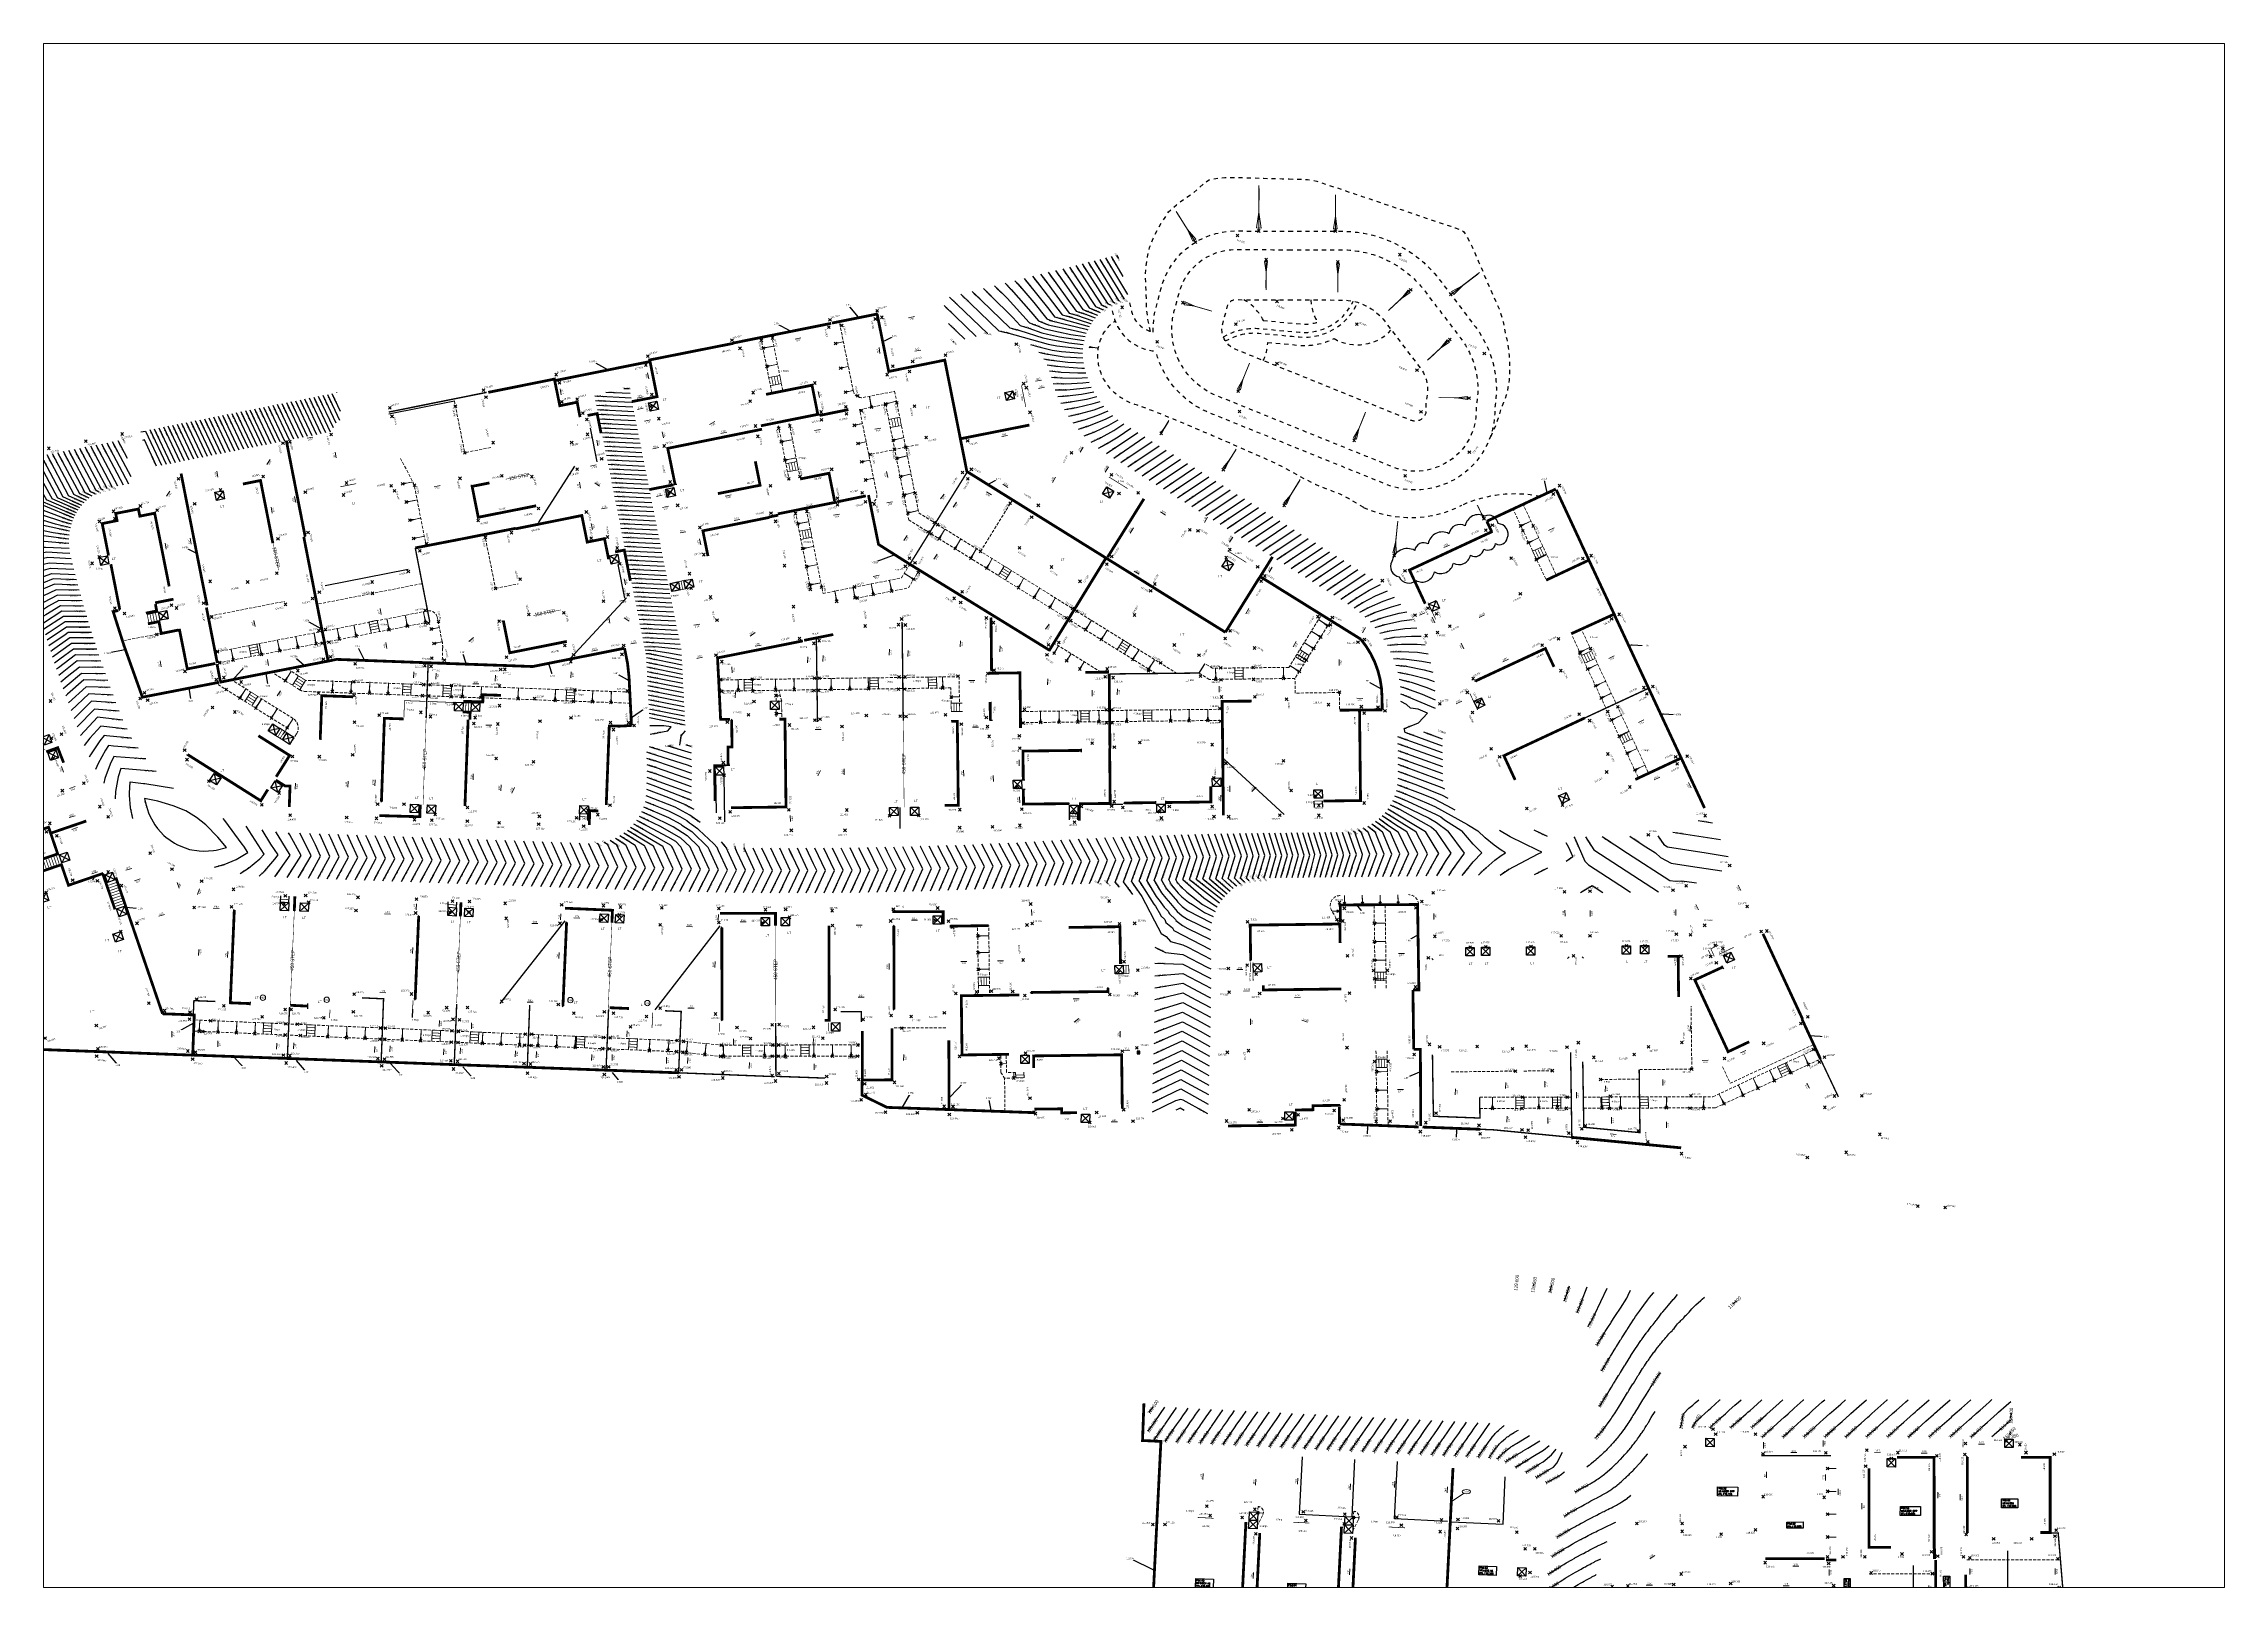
# Paper-space layout 'Layout1' of a CAD drawing. Header units: metres, sheet in millimetres. Extents: x 1 to 295, y 1 to 209.
# The model-space entities are those that its viewports show. They can reach past a viewport. Long polylines and large blocks are cut down to what shows.
import ezdxf
from ezdxf.enums import TextEntityAlignment as Align

# ---------------------------------------------------------------- set-up
doc = ezdxf.new("R2010")
doc.units = ezdxf.units.M
doc.header["$PDMODE"] = 3
doc.header["$PDSIZE"] = 0.15
for name, pattern in [('DASHDOT', [25.4, 12.7, -6.35, 0, -6.35]), ('DASHED', [1.4, 0.7, -0.7]), ('HIDDEN', [0.375, 0.25, -0.125])]:
    doc.linetypes.add(name, pattern=pattern)
doc.layers.get('0').transparency = 0.25
for name, color, linetype in [('EXP - BOX LIGHITNG', 255, 'Continuous'), ('EXP - PEN 1', 1, 'Continuous'), ('TADPOLES', 252, 'Continuous'), ('XREF - SITE CONTOURS$0$EXP_-_ EW_CONT-SECONDARY_TEXT', 253, 'Continuous'), ('XREF - SITE CONTOURS$0$EXP_-_EW_-_CONT-PRIMARY', 10, 'Continuous'), ('XREF - SITE CONTOURS$0$EXP_-_EW_-_CONT-PRIMARY_TEXT', 10, 'Continuous'), ('XREF - SITE CONTOURS$0$EXP_-_EW_CONT-SECONDARY', 253, 'Continuous'), ('XREF - SOUTHERN CONTOURS$0$EXP_-_EW_CONT-SECONDARY', 8, 'Continuous'), ('XREF - SOUTHERN CONTOURS$0$EXP_-_EW_CONT-SECONDARY TEXT', 8, 'Continuous'), ('XREF - SS - FFFL$0$EXP - PEN 1', 1, 'Continuous')]:
    doc.layers.add(name, color=color, linetype=linetype)
for name, color, linetype, lineweight in [('EXP - LEVELS TEXT', 3, 'Continuous', 18), ('EXP - PLOT FFLS', 4, 'Continuous', 25), ('EXP - RETAINING WALLS - 0.6m', 190, 'Continuous', 18), ('EXP - RETAINING WALLS GRAVEL BOARD', 151, 'FENCELINE2', 18), ('EXP - STEPS', 240, 'Continuous', 18), ('EXP - TANKING', 12, 'TANKING', 35), ('EXP - UNDERBUILD', 94, 'UNDERBUILD', 35), ('EXP-EW-BANKS&CUTTINGS', 251, 'HIDDEN', 18), ('EXP-EW-DESIGN-LINES', 1, 'HIDDEN', 9), ('EXP-EW-GRADIENTS', 3, 'Continuous', 18), ('EXP-EW-GRADIENTS-TEXT', 3, 'Continuous', 18), ('EXP-EW-LEVEL-LANDING', 1, 'Continuous', 25), ('EXP-EW-LEVEL-THRESHOLD-TEXT', 1, 'Continuous', 25), ('EXP-EW-LEVELS-POINTS', 3, 'Continuous', 18), ('EXP-EW-LEVELS-TEXT', 3, 'Continuous', 18), ('EXP-EW-PLOT-WALLS', 190, 'DASHDOT', 35), ('EXP-EW-RAISED-DPC', 160, 'TANKING', 35), ('EXP-EW-RAISED-DPC-TEXT', 160, 'TANKING', 35), ('EXP-EW-RETAINING-WALL-HEIGHTS', 3, 'Continuous', 18), ('EXP-EW-TANKING', 12, 'TANKING', 35), ('EXP-LEVEL-LANDING', 1, 'Continuous', 25), ('EXP-LEVEL-THRESHOLD-TEXT', 1, 'Continuous', 25), ('EXP-PART-M-TAG', 3, 'Continuous', 18)]:
    doc.layers.add(name, color=color, linetype=linetype, lineweight=lineweight)
doc.layers.add('EXP - WORKING', color=6, linetype='Continuous', plot=False)
doc.layers.add('Working', color=181, linetype='Continuous', plot=False)
doc.layers.add('EXP-EW-BANKS&CUTTINGS-WORKING', color=255, linetype='Continuous', lineweight=18, plot=False)
for name, color, linetype, true_color in [('EXP-EW-TANKING TEXT', 3, 'Continuous', 0x00ff00), ('EXP_-_EW_-_BANKS_&_CUTTINGS', 251, 'Continuous', 0x656565), ('EXP_-_S3D_-_HOUSE_DOORS', 3, 'Continuous', 0x00ff00), ('HOUSE_DOORS', 3, 'Continuous', 0x00ff00), ('XREF - SOUTHERN CONTOURS$0$EXP_-_EW_-_CONT-PRIMARY', 1, 'Continuous', 0xff0000)]:
    doc.layers.add(name, color=color, linetype=linetype, true_color=true_color)
doc.styles.add('18 @ 1 to 100', font='arial.ttf', dxfattribs={"height": 0.18})
doc.styles.add('18 @ 1 to 200', font='arial.ttf', dxfattribs={"height": 0.36})
doc.styles.add('18 @ 1 to 500', font='arial.ttf', dxfattribs={"height": 0.9})
doc.styles.add('25 @ 1 to 200', font='arial.ttf', dxfattribs={"height": 0.5})
doc.styles.add('Century Gothic', font='arial.ttf')
doc.styles.add('ESTROAD', font='arial.ttf', dxfattribs={"width": 0.75})
doc.styles.add('XREF - SITE CONTOURS$0$18 @ 1 to 200', font='arial.ttf', dxfattribs={"height": 0.36})
doc.styles.add('XREF - SOUTHERN CONTOURS$0$ESTROAD', font='arial.ttf', dxfattribs={"width": 0.75})
doc.styles.add('XREF - SS - FFFL$0$Standard', font='simplex.shx')
doc.linetypes.add('FENCELINE2', pattern='A,6.35,-2.54,[132,ltypeshp.shx,S=2.54,R=0,X=-2.54,Y=0],-2.54,25.4', length=36.83)
doc.linetypes.add('TANKING', pattern='A,0.3,-0.1575,["V",Century Gothic,S=0.3,R=0,X=-0.1464,Y=-0.15],-0.1575', length=0.615)
doc.linetypes.add('UNDERBUILD', pattern='A,0.3,-0.1575,["O",Century Gothic,S=0.3,R=0,X=-0.181,Y=-0.15],-0.1575', length=0.615)
doc.dimstyles.new('1 to 200 (18)', dxfattribs={"dimtxt": 0.36, "dimasz": 0.36, "dimexe": 0.09, "dimexo": 0.09, "dimgap": 0.12, "dimtad": 1, "dimdec": 3, "dimzin": 0, "dimdsep": 46, "dimtxsty": '18 @ 1 to 200', "dimcen": 0.12, "dimadec": 0, "dimazin": 0, "dimtfac": 1, "dimtdec": 3, "dimtofl": 0, "dimtmove": 0, "dimatfit": 3, "dimfxl": 0.12, "dimtolj": 1, "dimtzin": 0, "dimarcsym": 1})

# ---------------------------------------------------------------- blocks, each defined once
blk = doc.blocks.new('XREF - SOUTHERN CONTOURS')
at = {"layer": 'XREF - SOUTHERN CONTOURS$0$EXP_-_EW_-_CONT-PRIMARY', "flags": 128}
for points in [[(625.641083, 224.312503), (625.648115, 224.339731), (625.73525, 224.67928), (625.835049, 225.091896)], [(631.22647, 215.837732), (631.234324, 215.851043), (631.333025, 216.019408), (631.358711, 216.060615), (631.470691, 216.250322), (631.573124, 216.424655), (631.666869, 216.584908), (631.7527, 216.732249), (631.886146, 216.944639), (631.981625, 217.10645), (632.068487, 217.254024), (632.147608, 217.388738), (632.219759, 217.511809), (632.285623, 217.624314), (632.554553, 218.047761), (632.623902, 218.164192), (632.686864, 218.269893), (632.74413, 218.365978), (632.796301, 218.453419), (633.194646, 219.075823), (633.244413, 219.157807), (633.289514, 219.231944), (633.330482, 219.2991), (633.367778, 219.360026), (633.900614, 220.1877), (633.928983, 220.233365), (633.95468, 220.27456), (633.978021, 220.3118), (633.999277, 220.345526), (634.018681, 220.376116), (634.671259, 221.38592), (634.67648, 221.394071), (634.681228, 221.401434), (634.685557, 221.408098), (634.689516, 221.414141), (634.865151, 221.68595), (635.270556, 222.247414), (635.280299, 222.257042), (635.750282, 222.903567), (636.145321, 223.446996), (636.368372, 223.70617), (636.801775, 224.209762), (636.851363, 224.267381)], [(582.952311, 208.280012), (583.004895, 208.355474), (583.064658, 208.441237), (583.78368, 209.473081), (584.143371, 209.989261), (584.169436, 210.026666), (584.199573, 210.069914), (584.747876, 210.856765), (585.222085, 211.537285), (585.326317, 211.686865), (585.446835, 211.859817)], [(589.194501, 207.967657), (589.688575, 208.676686), (590.115883, 209.289901), (590.267016, 209.506786), (590.441763, 209.75756), (590.845456, 210.336886), (591.194596, 210.837925), (591.423897, 211.166986), (591.689025, 211.547462)], [(647.337854, 209.709304), (647.385378, 209.751584), (647.42688, 209.788505), (648.040409, 210.334327), (648.897176, 211.096545), (648.951927, 211.145254), (649.024722, 211.210015), (649.939709, 212.024027), (650.71159, 212.710726)], [(657.463275, 208.713569), (658.267507, 209.429049), (658.621777, 209.744224), (659.127249, 210.193913), (659.860243, 210.846016), (659.986991, 210.958777), (660.274721, 211.214754), (660.939801, 211.806438), (661.907191, 212.66707), (661.939427, 212.695748), (661.961589, 212.715465)], [(668.713274, 208.718308), (669.30257, 209.242572), (669.56216, 209.473514), (670.162312, 210.007436), (670.800626, 210.575307), (671.022054, 210.7723), (671.52472, 211.219493), (671.939894, 211.58885), (672.543783, 212.126096), (672.93952, 212.47816), (673.211588, 212.720204)], [(595.436691, 207.655303), (595.786155, 208.156807), (596.088395, 208.59054), (596.364596, 208.986907), (596.683953, 209.445205), (596.943036, 209.817006), (597.167108, 210.138564), (597.521476, 210.647106), (597.931215, 211.235108)], [(601.678881, 207.342948), (601.883735, 207.636927), (602.060906, 207.891179), (602.462175, 208.467027), (602.926143, 209.132851), (603.040616, 209.297127), (603.139619, 209.439203), (603.619056, 210.127226), (604.173405, 210.922753)], [(607.921071, 207.030593), (607.981315, 207.117048), (608.033418, 207.191819), (608.559755, 207.947147), (609.112131, 208.739843), (609.138196, 208.777247), (609.168333, 208.820496), (609.716636, 209.607347), (610.190844, 210.287867), (610.295076, 210.437447), (610.415595, 210.610399)], [(614.163261, 206.718239), (614.657335, 207.427268), (615.084643, 208.040482), (615.235775, 208.257368), (615.410523, 208.508141), (615.814216, 209.087467), (616.163356, 209.588506), (616.392656, 209.917567), (616.657785, 210.298044)], [(620.004955, 206.320348), (620.203744, 206.557089), (620.240407, 206.589509), (620.411625, 206.783351), (620.483847, 206.843679), (620.619102, 206.989286), (620.724221, 207.072192), (620.862111, 207.179435), (620.961657, 207.277375), (621.137828, 207.40656), (621.196271, 207.461254), (621.407213, 207.606963), (621.428172, 207.625616), (621.566235, 207.715347), (621.657043, 207.77548), (621.670034, 207.781854), (621.884233, 207.9171), (621.928776, 207.937714), (621.95402, 207.953011), (622.050815, 208.011668), (622.692222, 208.400353), (623.433848, 208.849771)], [(627.176673, 200.200976), (627.224746, 200.22899), (627.573385, 200.433531), (627.615308, 200.455435), (627.927305, 200.637814), (628.005732, 200.678707), (628.281657, 200.839479), (628.39579, 200.8989), (628.636261, 201.038619), (628.785255, 201.11611), (628.990939, 201.23533), (629.173903, 201.330441), (629.345513, 201.429712), (629.561513, 201.541997), (629.621985, 201.576924), (629.699807, 201.621871), (629.947865, 201.750889), (630.053644, 201.811915), (630.332746, 201.957231), (630.406853, 201.999954), (630.715948, 202.16114), (630.746587, 202.178477), (631.120857, 202.377213), (631.130601, 202.382388), (631.161266, 202.398998), (631.168127, 202.402335), (631.267787, 202.458309), (631.458383, 202.565105), (631.460838, 202.566661), (631.473852, 202.575174), (631.74904, 202.738845), (631.780363, 202.760397), (632.029581, 202.917291), (632.077441, 202.951905), (632.302571, 203.101782), (632.365307, 203.149442), (632.568113, 203.292108), (632.644164, 203.352767), (632.826302, 203.488072), (632.914201, 203.561651), (633.077223, 203.689482), (633.175622, 203.775861), (633.297972, 203.876692), (633.405309, 203.97529), (633.428736, 203.995129), (633.559198, 204.107041), (633.676283, 204.218215), (633.793274, 204.321338), (633.919649, 204.444476), (634.023692, 204.538705), (634.158844, 204.67384), (634.250448, 204.759077), (634.393878, 204.906237), (634.54801, 205.067873), (634.624761, 205.141597), (634.787122, 205.316327), (634.851501, 205.379851), (635.021565, 205.567673), (635.074108, 205.62093), (635.251361, 205.821839), (635.29259, 205.864768), (635.476529, 206.078749), (635.506958, 206.111296), (635.697091, 206.338332), (635.71722, 206.36045), (635.913067, 206.600516), (635.923384, 206.612164), (636.124477, 206.865232), (636.125461, 206.866373), (636.146935, 206.894123)], [(625.247618, 203.789895), (625.612351, 203.995147), (626.638079, 204.514119), (626.729206, 204.588224), (626.868023, 204.696637), (627.043829, 204.825464), (627.147766, 204.903177), (627.232622, 204.967391)], [(625.134695, 190.506851), (625.504968, 190.771805), (625.587317, 190.825722), (625.949499, 191.081919), (626.129248, 191.198265), (626.398775, 191.386779), (626.675391, 191.563821), (626.852517, 191.686342), (627.225315, 191.922331), (627.310436, 191.980575), (627.740127, 192.249666), (627.770764, 192.268629), (627.777024, 192.272107), (628.216639, 192.540856), (628.313007, 192.593749), (628.668761, 192.808609), (628.926374, 192.965137), (629.126839, 193.071835), (629.323885, 193.190164), (629.590558, 193.330485), (629.726456, 193.411165), (630.059248, 193.584587), (630.133564, 193.628227), (630.53277, 193.834073), (630.54517, 193.841277), (630.628364, 193.88374)], [(624.986474, 183.737382), (625.387425, 183.97616), (625.683037, 184.152206), (626.419387, 184.590725), (627.418129, 185.185506), (627.450451, 185.204755), (627.473183, 185.218293), (627.647549, 185.322133), (627.787748, 185.407159), (628.774639, 186.004885), (629.156075, 186.236495), (629.434222, 186.410616), (629.850616, 186.672472)], [(624.852281, 177.488823), (625.359978, 177.791172), (625.793496, 178.049345), (626.479984, 178.45817), (627.283935, 178.936947), (627.567272, 179.105683), (627.766552, 179.22436), (628.571336, 179.703634), (629.476802, 180.242866), (629.5754, 180.301584), (629.715588, 180.385071)], [(624.73111, 171.846667), (624.858815, 171.905344), (625.006841, 171.974931), (626.14514, 172.52196), (627.156856, 173.019684), (627.381671, 173.130284), (627.573038, 173.225025), (628.476535, 173.691103), (629.546134, 174.246448), (629.562753, 174.255457), (629.5842, 174.267161)], [(624.641391, 167.243096), (624.667038, 167.254907), (624.67905, 167.25998), (625.416408, 167.591934), (625.777678, 167.740908), (626.174147, 167.915359), (626.885149, 168.202442), (626.983888, 168.24279), (627.054899, 168.272218), (628.217827, 168.754149), (629.400634, 169.247177), (629.438504, 169.263519), (629.477101, 169.280274)], [(624.991088, 162.997315), (625.228655, 163.139929), (625.343643, 163.203799), (625.93859, 163.553331), (626.39734, 163.802576), (626.661155, 163.954247), (627.234494, 164.258907), (627.392432, 164.342128), (627.470209, 164.379716), (628.124551, 164.716291), (628.563474, 164.9232), (628.871026, 165.077603), (629.52822, 165.379719)], [(625.852303, 159.304783), (626.035478, 159.443645), (626.123785, 159.505783), (626.683393, 159.921196), (627.085075, 160.197939), (627.346671, 160.388088), (627.923535, 160.777197), (628.020497, 160.843177), (628.067198, 160.872479), (628.684033, 161.282803), (628.92512, 161.430642), (629.051691, 161.508258), (629.364569, 161.711701), (630.055539, 162.125757)], [(627.072169, 156.077483), (627.212863, 156.209082), (627.279165, 156.266596), (627.790575, 156.734911), (628.130426, 157.023626), (628.385189, 157.252059), (628.967536, 157.736569), (629.007225, 157.769514), (629.581818, 158.247753), (629.867574, 158.467118), (630.187252, 158.727333), (630.758441, 159.156253), (630.810901, 159.198015), (630.932343, 159.287209)], [(656.717664, 158.295202), (656.936604, 158.37641)], [(664.953199, 152.381349), (664.978649, 152.394092), (664.983951, 152.396747), (665.806, 152.808356), (665.983667, 152.897316), (666.63335, 153.22262), (666.983382, 153.397885), (667.460701, 153.636884), (667.983097, 153.898454), (668.288052, 154.051148), (668.982813, 154.399023), (669.115402, 154.465412), (669.751832, 154.78408), (669.954394, 154.885505), (669.982528, 154.899592), (670.832193, 155.325029), (670.982243, 155.400161), (671.709992, 155.764553), (671.981958, 155.90073), (672.587791, 156.204077), (672.981674, 156.401299), (673.465589, 156.643601), (673.981389, 156.901868), (674.343388, 157.083125), (674.981104, 157.402437), (675.221187, 157.522649), (675.98082, 157.903006), (676.098986, 157.962173), (676.949783, 158.388177)], [(621.122924, 148.44644), (621.134343, 148.47418), (621.135776, 148.478733), (621.305692, 148.910199), (621.328682, 148.987219), (621.467497, 149.356249), (621.510841, 149.509701), (621.619447, 149.812465), (621.681828, 150.046478), (621.761219, 150.278987), (621.841196, 150.597865), (621.892478, 150.755962), (621.988478, 151.164192), (622.012874, 151.243541), (622.11727, 151.718867), (622.121989, 151.740743), (622.12249, 151.744852), (622.21793, 152.226862), (622.228222, 152.324056), (622.300998, 152.727505), (622.354137, 153.027735), (622.385692, 153.44684), (622.420275, 153.677973), (622.437525, 153.97128), (622.457847, 154.121815), (622.477428, 154.576302), (622.484688, 154.637969), (622.494078, 154.983587)], [(628.603024, 153.168478), (629.097765, 153.738068), (629.460566, 154.131742), (629.796079, 154.508042), (630.292061, 155.032726), (630.509457, 155.259828), (630.664065, 155.411593), (631.2191, 155.976074), (631.893361, 156.620909), (631.963068, 156.689928), (632.067071, 156.78683)], [(581.479604, 149.94997), (581.72822, 150.444389), (581.9879, 150.96081), (582.160277, 151.303614), (582.196966, 151.376577), (582.402033, 151.784391), (583.258039, 153.486718), (583.667093, 154.300197)], [(585.653449, 148.295666), (586.248939, 149.479909), (586.613469, 150.204844), (587.160264, 151.292248), (587.216195, 151.403477), (587.253483, 151.47763), (587.439919, 151.848394), (588.258026, 153.475352), (588.421648, 153.800743), (588.66708, 154.288831)], [(590.653436, 148.2843), (591.01073, 148.994845), (591.248926, 149.468543), (592.160251, 151.280882), (592.25347, 151.466264), (592.818909, 152.590744), (593.258013, 153.463986), (593.667067, 154.277465)], [(595.653423, 148.272934), (596.248913, 149.457177), (596.613443, 150.182113), (597.160238, 151.269516), (597.216169, 151.380745), (597.253457, 151.454898), (597.439894, 151.825662), (598.258001, 153.45262), (598.421622, 153.778011), (598.667054, 154.266099)], [(600.65341, 148.261568), (601.010704, 148.972114), (601.2489, 149.445811), (602.160225, 151.25815), (602.253444, 151.443532), (602.818883, 152.568013), (603.257988, 153.441254), (603.667041, 154.254733)], [(605.653397, 148.250202), (606.248887, 149.434445), (606.613417, 150.159381), (607.160213, 151.246784), (607.216144, 151.358014), (607.253431, 151.432166), (607.439868, 151.802931), (608.257975, 153.429888), (608.667028, 154.243367)], [(610.653384, 148.238836), (611.248874, 149.423079), (612.1602, 151.235419), (612.253418, 151.420801), (612.439855, 151.791565), (613.257962, 153.418522), (613.667015, 154.232001)], [(615.653371, 148.22747), (616.248861, 149.411713), (617.160187, 151.224053), (617.253405, 151.409435), (617.439842, 151.780198), (618.257949, 153.407155), (618.296929, 153.48488), (618.39359, 153.731931), (618.426297, 153.799031), (618.585532, 154.225345)], [(626.005707, 149.973684), (625.921907, 150.779702), (625.945392, 150.864229), (626.09666, 152.506927), (626.12685, 152.564861), (626.199198, 152.717246), (626.220324, 152.759224), (626.32036, 152.96628), (626.360441, 153.047637)], [(630.470421, 150.464688), (630.584521, 150.636768), (630.655569, 150.736743), (631.110766, 151.404292), (631.515926, 151.959368), (631.664268, 152.170965), (631.683678, 152.198565), (631.924226, 152.517792), (632.216389, 152.907706), (632.391797, 153.125766), (632.772513, 153.619933), (633.291726, 154.248448), (633.357455, 154.331442), (633.476498, 154.47178)], [(648.000669, 154.284442), (648.174854, 154.281457), (648.187814, 154.280481), (648.512766, 154.27049), (648.551049, 154.267073), (648.850171, 154.253801), (648.914024, 154.247209), (648.997427, 154.242371), (649.186992, 154.231373), (649.276649, 154.220863), (649.523147, 154.203194), (649.638832, 154.188008), (649.858557, 154.16925), (650.000479, 154.148618), (650.19314, 154.129526), (650.361497, 154.10267), (650.526813, 154.084012), (650.72179, 154.050138), (650.859494, 154.032696), (651.081263, 153.991), (651.1911, 153.975566), (651.439819, 153.925234), (651.521546, 153.912612), (651.79736, 153.852817), (651.850746, 153.843826), (652.074056, 153.793481), (652.264186, 153.748856), (652.348362, 153.727124), (652.460765, 153.699813), (653.041479, 153.548178), (653.214804, 153.503429)], [(632.648149, 148.003964), (632.919362, 148.539442), (633.069372, 148.811614), (633.321476, 149.293754), (633.699595, 149.959683), (633.747569, 150.048606), (633.845552, 150.216185), (634.158932, 150.760248), (634.323051, 151.021944), (634.583359, 151.4602), (634.976372, 152.069102), (635.032483, 152.160753), (635.152911, 152.342103)], [(634.887676, 145.886345), (635.107967, 146.330312), (635.627404, 147.377165), (636.001398, 148.130899), (636.274917, 148.682138), (636.654804, 149.447749), (636.92243, 149.987112), (637.11512, 150.375453)], [(637.11512, 150.375453), (637.177599, 150.433752), (637.210806, 150.474095), (637.280158, 150.557889), (637.287856, 150.567168)], [(636.93653, 143.917154), (637.131681, 144.225866), (637.208857, 144.360769), (637.522481, 144.872679), (637.748365, 145.281263), (637.886859, 145.514616), (638.186035, 146.074962), (638.227933, 146.151552), (638.242967, 146.182168), (638.561791, 146.784166), (638.694016, 147.063196), (638.874045, 147.414524), (639.110726, 147.932514), (639.215207, 148.143081), (639.305989, 148.326039)], [(640.438016, 149.920445), (640.386632, 149.848572), (640.362671, 149.815347), (640.089055, 149.428755), (639.808526, 149.042798), (639.629383, 148.790527), (639.533978, 148.654596), (639.475651, 148.570244), (639.44243, 148.521389), (639.305989, 148.326039)], [(638.591012, 141.863161), (638.99431, 142.337941), (639.199533, 142.59918), (639.547525, 143.020704), (640.02011, 143.640744), (640.066572, 143.698661), (640.14884, 143.809939), (640.552991, 144.357676), (640.728702, 144.616801), (641.012451, 145.012437), (641.379393, 145.570164), (641.446116, 145.665903), (641.582573, 145.879743)], [(641.582573, 145.879743), (641.918127, 145.879024), (642.089906, 145.87802), (642.95889, 146.19677), (643.052721, 146.191811), (643.16254, 146.187664), (643.814629, 146.408293), (643.924754, 146.389078), (644.052936, 146.369637), (644.202755, 146.350118), (644.378658, 146.330733), (644.586212, 146.311786), (644.832436, 146.29371), (645.06945, 146.350326), (645.273122, 146.309602), (645.509935, 146.269153), (645.569729, 146.260605)], [(639.936988, 139.55048), (639.969604, 139.578344), (639.982635, 139.590516), (640.532178, 140.072742), (640.76566, 140.296973), (641.069611, 140.570921), (641.504928, 141.0007), (641.582573, 141.072573), (641.762562, 141.255249), (642.177552, 141.676299), (642.400088, 141.918346), (642.80359, 142.338281), (643.350411, 142.948911), (643.39977, 143.001606), (643.484493, 143.098747)], [(643.484493, 143.098747), (643.612888, 143.100668), (643.706445, 143.103167), (644.387967, 143.119792)], [(640.941609, 136.977344), (641.490646, 137.332657), (641.756821, 137.520105), (642.188037, 137.807343), (642.778727, 138.235606), (642.855544, 138.288257), (643.003765, 138.398867), (643.470309, 138.746801), (643.655628, 138.897579), (644.056034, 139.204157), (644.467281, 139.547769), (644.620951, 139.668549), (644.981076, 139.977521)], [(641.544342, 134.183937), (642.097206, 134.428267), (642.308724, 134.533616), (642.744145, 134.732947), (643.194771, 134.965141), (643.370152, 135.048243), (643.804642, 135.279709), (644.018822, 135.393721), (644.12018, 135.452671), (644.752906, 135.79979), (645.194295, 136.06423), (645.463228, 136.216214), (646.003685, 136.549625)], [(641.683178, 131.223365), (641.938445, 131.290788), (642.05881, 131.327776), (642.73652, 131.516333), (643.223377, 131.673239), (643.509685, 131.756966), (644.095418, 131.954598), (644.242932, 132.00448), (644.29693, 132.025469), (644.902111, 132.238616), (645.193678, 132.356305), (645.546052, 132.485409), (646.039142, 132.691895), (646.062881, 132.701836), (646.174889, 132.744477), (646.473373, 132.874033)], [(641.292893, 128.106083), (641.941507, 128.207478), (642.695981, 128.325419), (642.893494, 128.348175), (643.463844, 128.441231), (643.558642, 128.45339), (643.80707, 128.497387), (644.291822, 128.583541), (644.49743, 128.628692), (645.052283, 128.734466), (645.572641, 128.855761), (645.796667, 128.901375), (646.313092, 129.028771)], [(640.60566, 124.511329), (640.910262, 124.563569), (640.995294, 124.57811), (643.130628, 124.937652), (643.826886, 125.054886), (645.65388, 125.355002)], [(639.901564, 120.828367), (642.39536, 121.256119), (642.412471, 121.259054), (642.427871, 121.261695), (642.720467, 121.311883), (644.954178, 121.695024)], [(639.197405, 117.145072), (640.989449, 117.452455), (641.375903, 117.518742), (641.723712, 117.578401), (643.796457, 117.933932), (644.250018, 118.01173)], [(638.493245, 113.461778), (639.583538, 113.648792), (640.339335, 113.778431), (641.019552, 113.895106), (642.390545, 114.130268), (643.545859, 114.328435)], [(637.789086, 109.778483), (638.177626, 109.845128), (639.302766, 110.038119), (640.315393, 110.211812), (640.984634, 110.326604), (642.841699, 110.64514)], [(637.084926, 106.095188), (638.266198, 106.297808), (639.578723, 106.52294), (639.611233, 106.528517), (639.903829, 106.578705), (642.13754, 106.961846)], [(580.083274, 100.402012), (580.306309, 100.90992), (580.665575, 101.728062)], [(582.065125, 95.678165), (582.157954, 95.88956), (582.283398, 96.175229), (582.618369, 96.938045), (582.866248, 97.502528), (583.329653, 98.557821), (583.916102, 99.893315), (584.333522, 100.843887), (584.663362, 101.595019)], [(586.062912, 95.545121), (586.155741, 95.756517), (586.281185, 96.042186), (586.616156, 96.805001), (586.864035, 97.369485), (587.32744, 98.424778), (587.913889, 99.760272), (588.331308, 100.710844), (588.661149, 101.461975)], [(590.060699, 95.412078), (590.153527, 95.623473), (590.278972, 95.909142), (590.613943, 96.671958), (590.861822, 97.236441), (591.325227, 98.291734), (591.911676, 99.627229), (592.329095, 100.5778), (592.622711, 101.246439), (592.658936, 101.328932)], [(636.279124, 102.315118), (636.389417, 102.346709), (636.628343, 102.411677), (636.833359, 102.464249), (637.710546, 102.625402), (637.947671, 102.673984), (638.112107, 102.706374), (638.232044, 102.728902), (638.322814, 102.745006), (638.907074, 102.845222), (640.29096, 103.083246), (640.47042, 103.113378), (640.979819, 103.200753), (641.433381, 103.278551)], [(594.058485, 95.279034), (594.151314, 95.49043), (594.276759, 95.776099), (594.61173, 96.538914), (594.859608, 97.103398), (595.360229, 98.24344), (595.792751, 99.228402)], [(598.056272, 95.145991), (598.149101, 95.357386), (598.274546, 95.643056), (598.609517, 96.405871), (598.857395, 96.970354), (599.069932, 97.454356), (599.357144, 98.108411), (599.530348, 98.50284), (599.658518, 98.794718)], [(602.054059, 95.012948), (602.146888, 95.224343), (602.272332, 95.510012), (602.607303, 96.272828), (602.855182, 96.837311), (603.067719, 97.321312), (603.354931, 97.975368), (603.528135, 98.369797), (603.656305, 98.661674)], [(625.634221, 95.08185), (625.634297, 95.082003), (625.634477, 95.082354), (626.216302, 96.227042), (626.316393, 96.423963), (626.388452, 96.565732), (626.503201, 96.79149), (626.99184, 97.719095), (627.290204, 98.289701), (627.521446, 98.715688)], [(635.626066, 97.538098), (635.906841, 97.82862), (635.956645, 97.882283), (636.316186, 98.269691), (636.472082, 98.437621), (636.768747, 98.561768), (637.560228, 98.892981), (637.58169, 98.909349), (637.60335, 98.925482), (637.625073, 98.941285), (637.646731, 98.956671), (638.202914, 99.161928), (639.363897, 99.597673), (639.540115, 99.64374), (639.791953, 99.710953), (640.179897, 99.816212), (640.852251, 100.000951), (641.442875, 100.164697)], [(684.142919, 92.434959), (684.181851, 92.562672), (684.201433, 92.632161), (684.532595, 93.759084), (684.728281, 94.481292), (684.86262, 94.95607), (685.087321, 95.819706), (685.176798, 96.155653), (685.221799, 96.340534), (685.482699, 97.361497), (685.680848, 98.212905), (685.767669, 98.567567), (685.909236, 99.204938)], [(606.051846, 94.879904), (606.144675, 95.091299), (606.270119, 95.376969), (606.60509, 96.139784), (606.852969, 96.704268), (607.065506, 97.188269), (607.352718, 97.842325), (607.525921, 98.236754), (607.654092, 98.528631)], [(610.049633, 94.746861), (610.142462, 94.958256), (610.267906, 95.243925), (610.602877, 96.006741), (610.850756, 96.571224), (611.063293, 97.055225), (611.350505, 97.709281), (611.523708, 98.10371), (611.651879, 98.395588)], [(614.047419, 94.613817), (614.140248, 94.825213), (614.265693, 95.110882), (614.600664, 95.873697), (614.848543, 96.438181), (615.06108, 96.922182), (615.348292, 97.576238), (615.521495, 97.970667), (615.649666, 98.262544)], [(618.045206, 94.480774), (618.138035, 94.692169), (618.26348, 94.977838), (618.598451, 95.740654), (618.846329, 96.305137), (619.058866, 96.789139), (619.346078, 97.443194), (619.519282, 97.837623), (619.647453, 98.129501)], [(621.735271, 94.340612), (622.062438, 95.031666), (622.269435, 95.415647), (622.842335, 96.131603), (622.905443, 96.272789), (623.388475, 97.314705), (623.468697, 97.795713), (623.570872, 97.935916)], [(629.038523, 93.709429), (629.509801, 94.571228), (629.520237, 94.590312), (629.909258, 95.299491), (630.289806, 95.966275), (630.583149, 96.489207), (630.934584, 97.092889), (631.282427, 97.698965), (631.585529, 98.207905)], [(631.649206, 98.476665), (631.626632, 98.41556), (631.585529, 98.207905)], [(632.901208, 93.14508), (633.153043, 93.573179), (633.426075, 94.019837), (633.836788, 94.702301), (634.241742, 95.350096), (634.539854, 95.835825), (634.86108, 96.340307), (635.249841, 96.960012), (635.626066, 97.538098)], [(636.779068, 92.433096), (637.483853, 93.534103), (637.807844, 94.040238), (638.172653, 94.610139), (638.935504, 95.801856), (639.383466, 96.515), (639.451918, 96.622727), (639.55623, 96.790383)], [(639.55623, 96.790383), (640.875859, 97.381143), (640.941706, 97.409202), (641.024311, 97.445494), (641.130462, 97.493379), (641.27122, 97.558329), (641.465906, 97.6499), (642.010999, 97.897582), (642.15801, 97.97234), (642.352363, 98.074091), (642.375421, 98.086327), (642.432984, 98.116711)], [(643.407218, 96.15087), (644.109249, 96.545728), (644.143996, 96.566935)], [(672.00834, 89.969694), (672.050222, 90.061773), (672.071279, 90.110825), (672.546799, 91.184871), (672.81761, 91.833656), (673.023226, 92.311009), (673.384971, 93.202788), (673.483367, 93.440973), (673.533056, 93.56907), (673.937835, 94.577695), (674.216984, 95.319463), (674.37193, 95.717143), (674.640196, 96.452434)], [(678.11569, 91.005141), (678.372404, 91.694792), (678.501768, 92.066345), (678.787298, 92.857707), (679.125145, 93.860435), (679.181712, 94.022306), (679.278822, 94.320409), (679.569046, 95.193347), (679.715724, 95.668616), (679.940315, 96.367676), (680.273716, 97.487993), (680.290887, 97.543357), (680.319784, 97.644172)], [(690.060131, 94.253315), (690.087626, 94.3817), (690.473928, 96.185479), (690.592768, 96.740383), (690.625346, 96.892504), (690.7222, 97.344746)], [(640.773085, 91.702979), (640.896466, 91.902308), (641.518761, 92.934175), (642.015316, 93.754562), (642.112207, 93.918838), (643.321477, 95.99992), (643.407218, 96.15087)], [(644.826496, 91.115831), (644.843094, 91.145204), (645.004807, 91.438751), (645.977713, 93.201278), (646.075987, 93.383874), (646.754957, 94.650365), (647.212231, 95.533235), (647.280701, 95.665866)], [(648.900219, 90.691946), (649.958237, 92.80375), (650.030031, 92.949412), (650.05799, 93.007848), (650.121349, 93.14031), (650.752493, 94.441962), (651.011526, 94.994888), (651.126796, 95.242078), (651.154868, 95.300861)], [(654.211297, 89.24042), (654.176853, 89.312457), (654.191262, 89.323419), (654.259829, 89.435057), (654.429473, 89.828212), (654.992637, 91.370627), (655.170439, 91.762188), (655.442962, 92.180284), (655.843204, 92.786053), (656.041916, 93.10167), (656.48714, 93.790563), (657.006262, 94.63386), (657.112011, 94.801173), (657.305976, 95.123509)], [(659.656182, 89.10365), (659.693114, 89.16284), (659.711482, 89.19374), (660.322801, 90.195825), (660.654689, 90.767161), (660.933183, 91.234193), (661.441636, 92.130122), (661.526896, 92.277931), (661.569512, 92.355696), (662.117511, 93.328314), (662.455666, 93.960446), (662.688585, 94.383797), (663.10887, 95.188899)], [(665.846326, 89.336069), (666.171619, 89.94988), (666.334473, 90.273785), (666.726587, 91.03205), (667.167431, 91.931294), (667.261768, 92.118316), (667.430768, 92.472007), (667.789848, 93.210783), (667.9705, 93.604038), (668.304076, 94.308368), (668.743464, 95.290896), (668.798289, 95.40975), (668.895165, 95.632383)]]:
    blk.add_lwpolyline(points, dxfattribs=at)
at = {"layer": 'XREF - SOUTHERN CONTOURS$0$EXP_-_EW_CONT-SECONDARY', "flags": 128}
for points in [[(622.031821, 225.301704), (622.032047, 225.303525), (622.032192, 225.304753)], [(623.892468, 224.974809), (623.900552, 225.017312), (623.919305, 225.117074), (623.925948, 225.15311), (623.933621, 225.198324)], [(627.220517, 223.34719), (627.395451, 223.883091), (627.736478, 224.985467)], [(628.582576, 222.12079), (628.779505, 222.615415), (629.041938, 223.277425), (629.637906, 224.879038)], [(629.736295, 220.605326), (629.800498, 220.703342), (629.818183, 220.73071), (629.969632, 220.96093), (630.03387, 221.06039), (630.120197, 221.194053), (630.139089, 221.233967), (630.223945, 221.413255), (630.435177, 221.859551), (631.790863, 224.723881)], [(630.539096, 208.589163), (630.582262, 208.634119), (630.58468, 208.63701), (630.795361, 208.862897), (630.809539, 208.880329), (631.003465, 209.094401), (631.028693, 209.126317), (631.206609, 209.32855), (631.242198, 209.374884), (631.280757, 209.426229), (631.450108, 209.625941), (631.499103, 209.693118), (631.652476, 209.879404), (631.711178, 209.962297), (631.849356, 210.135187), (631.917057, 210.233676), (632.040797, 210.393207), (632.116814, 210.507166), (632.22685, 210.653382), (632.310517, 210.782683), (632.40107, 210.925942), (632.65666, 211.308057), (632.822033, 211.575612), (633.011405, 211.881997), (633.410495, 212.527682), (633.515722, 212.69793), (633.998957, 213.479753), (634.014497, 213.504895), (634.146402, 213.718303), (634.576864, 214.414747), (634.586263, 214.429895), (634.600777, 214.453078), (634.616358, 214.477704), (635.07841, 215.22433), (635.106954, 215.268738), (635.137407, 215.315555), (635.169851, 215.364849), (635.204363, 215.41668), (635.241022, 215.471104), (635.614721, 216.069502), (635.661039, 216.136733), (635.709944, 216.206845), (635.761488, 216.279842), (635.815717, 216.355713), (636.109278, 216.819519), (636.170357, 216.902824), (636.234279, 216.988908), (636.301045, 217.077702), (636.370647, 217.169117), (636.443059, 217.263048), (636.675916, 217.622447), (636.753301, 217.720212), (636.833443, 217.820188), (636.916271, 217.92222), (637.001703, 218.026141), (637.185141, 218.302898), (637.274274, 218.408635), (637.365854, 218.515918), (637.45976, 218.62455), (637.555856, 218.734323), (637.653993, 218.845018), (637.801449, 219.06054), (637.902452, 219.17194), (638.005282, 219.28395), (638.109767, 219.396349), (638.215725, 219.508905), (638.336549, 219.680835), (638.444929, 219.793767), (638.554563, 219.906614), (638.665259, 220.019154), (638.776818, 220.131168), (638.879363, 220.273186), (638.993106, 220.385596), (639.079143, 220.503952), (639.15146, 220.603434), (639.192293, 220.650879), (639.271633, 220.743069), (639.380819, 220.869937), (639.540589, 221.055582), (639.638777, 221.150624), (639.73859, 221.246327), (639.83978, 221.342447), (639.942091, 221.438738), (640.04526, 221.534952), (640.244994, 221.778485), (640.338348, 221.864976), (640.432232, 221.951295), (640.526342, 222.037169), (640.620373, 222.122333), (640.915349, 222.507997), (640.989823, 222.575923), (641.063738, 222.643019), (641.13679, 222.709025), (641.195239, 222.792117), (641.262267, 222.852717), (641.327923, 222.911846), (641.889985, 223.406643), (641.918741, 223.432398), (641.946503, 223.457175), (641.973173, 223.480895), (641.998672, 223.503499), (642.022941, 223.524944), (642.28083, 223.750715)], [(630.691678, 218.596357), (630.723193, 218.648273), (630.848453, 218.854175), (630.962236, 219.040691), (631.065818, 219.209901), (631.174854, 219.379271), (631.293963, 219.570996), (631.401853, 219.743956), (631.499853, 219.900312), (631.589098, 220.041913), (631.670565, 220.170348), (631.93529, 220.579985), (632.023869, 220.718257), (632.104412, 220.843166), (632.177857, 220.956227), (632.245007, 221.058742), (632.639648, 221.669479), (632.707545, 221.77269), (633.226196, 222.575726), (633.9232, 223.654909), (634.075729, 223.977176), (634.321113, 224.495631)], [(630.978848, 211.995925), (631.353509, 212.602088), (631.416021, 212.703225), (631.857827, 213.418021), (632.004483, 213.655295), (632.268112, 214.081819), (632.494315, 214.447792), (632.52503, 214.497581), (632.587499, 214.599454), (632.645488, 214.694809), (632.699273, 214.783984), (633.02299, 215.306902), (633.07241, 215.389028), (633.117936, 215.465187), (633.159864, 215.535791), (633.19847, 215.601226), (633.234009, 215.661847), (633.670625, 216.362304), (633.697296, 216.407488), (633.721693, 216.44901), (633.744021, 216.487178), (633.764464, 216.522271), (634.330171, 217.422638), (634.3358, 217.432177), (634.34092, 217.440876), (634.345584, 217.448817), (634.349837, 217.456071), (634.35372, 217.462703), (634.505776, 217.702127), (634.904922, 218.318183), (634.917133, 218.33361), (634.929779, 218.349385), (634.942849, 218.365486), (634.95633, 218.381884), (635.430404, 219.097127), (635.457526, 219.129301), (635.485392, 219.161945), (635.513965, 219.195), (635.543205, 219.228402), (635.573066, 219.262084), (635.99469, 219.878331), (636.035834, 219.923711), (636.077723, 219.969339), (636.120286, 220.015125), (636.163449, 220.060976), (636.53311, 220.587), (636.585549, 220.641641), (636.638593, 220.69624), (636.692152, 220.750691), (636.746128, 220.804887), (637.07496, 221.2603), (637.136702, 221.321319), (637.414713, 221.70376), (637.64839, 222.025215), (637.780332, 222.178525), (638.036704, 222.476416), (638.389513, 222.886361), (638.905776, 223.486233), (638.925479, 223.505305), (638.945508, 223.524509), (638.965814, 223.543797), (638.986344, 223.56312), (639.007047, 223.582427), (639.381613, 224.039131)], [(645.307647, 222.985528), (645.363757, 223.034835), (645.733497, 223.372048)], [(637.449722, 215.590784), (637.391517, 215.5063), (637.384438, 215.494964), (637.263961, 215.316103), (637.150537, 215.145763), (637.043913, 214.983762), (636.94383, 214.829899), (636.850022, 214.683956), (636.765293, 214.547044), (636.666545, 214.390983), (636.574565, 214.244066), (636.515007, 214.148066), (636.359581, 213.896604), (635.988633, 213.296448), (635.881095, 213.122462), (635.611506, 212.686296), (635.40145, 212.346448), (635.019448, 211.728408), (634.814268, 211.396448), (634.794232, 211.364032), (634.57685, 211.012331), (634.53608, 210.946369), (634.501964, 210.886269), (634.361376, 210.662621), (634.334909, 210.616363), (634.182271, 210.380637), (634.170475, 210.360619), (634.163232, 210.348327), (633.998017, 210.100538), (633.98691, 210.082228), (633.80858, 209.8224), (633.805919, 209.818136), (633.749743, 209.738598), (633.618343, 209.553049), (633.610881, 209.543985), (633.424781, 209.288827), (633.406029, 209.266713), (633.22593, 209.026893), (633.059706, 208.81048), (633.021741, 208.767327), (632.861872, 208.56508), (632.812167, 208.510212), (632.659265, 208.322221), (632.597158, 208.255632), (632.451853, 208.081981), (632.376664, 208.003672), (632.239605, 207.844439), (632.150631, 207.75442), (632.022489, 207.609677), (631.919008, 207.507965), (631.800472, 207.377776), (631.681737, 207.264397), (631.573521, 207.148821), (631.438764, 207.023809), (631.3416, 206.922897), (631.190029, 206.786295), (631.104676, 206.700089), (630.935471, 206.55195), (630.862711, 206.480486), (630.796035, 206.416404), (630.615668, 206.264179), (630.561343, 206.2134), (630.36351, 206.051257), (630.322266, 206.013767), (630.106197, 205.841814), (630.080238, 205.821593), (630.054151, 205.798552), (629.843689, 205.635945), (629.830888, 205.624944), (629.620871, 205.468317)], [(582.398379, 209.339143), (582.951135, 210.132385), (583.042479, 210.263469), (583.164612, 210.438738), (584.198397, 211.922288)], [(582.498332, 211.336644), (582.949959, 211.984759)], [(584.200749, 208.217541), (584.694824, 208.92657), (585.122131, 209.539784), (585.273264, 209.75667), (585.448011, 210.007444), (585.851704, 210.58677), (586.200844, 211.087808), (586.430145, 211.416869), (586.695273, 211.797346)], [(585.449187, 208.15507), (585.798651, 208.656574), (586.100891, 209.090307), (586.377092, 209.486674), (586.696449, 209.944973), (586.955532, 210.316774), (587.179604, 210.638331), (587.533973, 211.146873), (587.943711, 211.734875)], [(586.697625, 208.092599), (586.902479, 208.386578), (587.079651, 208.640831), (587.48092, 209.216678), (587.944887, 209.882502), (588.05936, 210.046778), (588.158364, 210.188854), (588.637801, 210.876878), (589.192149, 211.672404)], [(587.946063, 208.030128), (588.006307, 208.116582), (588.05841, 208.191354), (588.584748, 208.946682), (589.137123, 209.739378), (589.163188, 209.776782), (589.193325, 209.820031), (589.741628, 210.606882), (590.215837, 211.287401), (590.320069, 211.436981), (590.440587, 211.609933)], [(590.442939, 207.905186), (590.792403, 208.40669), (591.094643, 208.840424), (591.370844, 209.23679), (591.690201, 209.695089), (591.949284, 210.06689), (592.173356, 210.388448), (592.527725, 210.89699), (592.937463, 211.484992)], [(591.691377, 207.842715), (591.896231, 208.136695), (592.073402, 208.390947), (592.474672, 208.966794), (592.938639, 209.632618), (593.053112, 209.796894), (593.152116, 209.938971), (593.631552, 210.626994), (594.185901, 211.422521)], [(592.939815, 207.780244), (593.000059, 207.866699), (593.052162, 207.94147), (593.5785, 208.696798), (594.130875, 209.489494), (594.15694, 209.526898), (594.187077, 209.570147), (594.73538, 210.356998), (595.209588, 211.037518), (595.313821, 211.187098), (595.434339, 211.36005)], [(594.188253, 207.717774), (594.682327, 208.426803), (595.109635, 209.040017), (595.260768, 209.256902), (595.435515, 209.507676), (595.839208, 210.087002), (596.188348, 210.588041), (596.417649, 210.917102), (596.682777, 211.297579)], [(628.36849, 202.79878), (628.42553, 202.831688), (628.430632, 202.834344), (628.775934, 203.033412), (628.811536, 203.051977), (629.033902, 203.1778), (629.098167, 203.211924), (629.346072, 203.343561), (629.353187, 203.347415), (629.577531, 203.456533), (629.663978, 203.505086), (629.760214, 203.561882), (629.968453, 203.668234), (630.084222, 203.740701), (630.263225, 203.838454), (630.396101, 203.926568), (630.548435, 204.015495), (630.696169, 204.119168), (630.824366, 204.199041), (630.984883, 204.318146), (631.091322, 204.388771), (631.262705, 204.523153), (631.349527, 204.584415), (631.498795, 204.707538), (631.530044, 204.733872), (631.599415, 204.785608), (631.789708, 204.949144), (631.838091, 204.986526), (632.039355, 205.16429), (632.044125, 205.168006), (632.083831, 205.199605), (632.293592, 205.390274), (632.31966, 205.411639), (632.538143, 205.615859), (632.551255, 205.626924), (632.777813, 205.844674), (632.793897, 205.860472), (633.008212, 206.071942), (633.019094, 206.08396), (633.234, 206.301789), (633.256004, 206.326729), (633.455532, 206.534481), (633.488094, 206.572361), (633.672819, 206.769948), (633.715389, 206.82078), (633.885875, 207.008121), (633.937913, 207.071908), (634.09471, 207.24893), (634.155691, 207.325673), (634.299337, 207.492308), (634.368746, 207.581999), (634.499766, 207.738188), (634.5771, 207.840814), (634.69601, 207.986503), (634.780777, 208.102047), (634.888081, 208.237187), (634.979799, 208.365625), (635.077852, 208.506113), (635.174188, 208.631481), (635.279076, 208.785947), (635.363966, 208.899543), (635.475183, 209.067938), (635.549154, 209.169744), (635.666207, 209.352013), (635.729774, 209.442016), (635.85218, 209.6381), (635.905847, 209.716293), (636.033135, 209.926127), (636.077395, 209.992508), (636.127502, 210.077543), (636.209103, 210.216026), (636.244439, 210.270597), (636.380115, 210.507727), (636.406999, 210.550494), (636.54917, 210.800947), (636.719072, 211.07583), (636.737776, 211.106091), (636.803623, 211.212625), (636.954582, 211.456861)], [(639.664403, 209.706072), (639.710871, 209.744135), (639.724762, 209.755324), (639.832105, 210.224112), (639.971129, 211.094648), (640.024723, 211.206224), (640.586216, 211.820276), (641.024147, 212.138836), (641.270323, 212.368555), (641.680523, 212.706921)], [(640.997603, 209.706634), (641.383867, 210.409635), (641.903542, 210.874873), (641.940178, 210.909546), (642.274723, 211.207172), (642.714582, 211.598489), (642.939803, 211.798856), (643.907192, 212.659487), (643.939429, 212.688166), (643.961591, 212.707882)], [(642.837855, 209.707409), (642.940646, 209.798856), (643.09016, 209.93187), (643.940271, 210.688166), (644.524723, 211.208119), (644.939896, 211.577476), (645.543786, 212.114722), (645.939522, 212.466786), (646.211591, 212.70883)], [(645.087855, 209.708357), (645.940364, 210.466786), (646.774722, 211.209067), (646.93999, 211.356096), (647.180379, 211.569957), (647.939615, 212.245406), (648.46159, 212.709778)], [(648.463275, 208.709778), (648.653188, 208.878733), (649.267507, 209.425258), (649.621778, 209.740432), (650.127249, 210.190122), (650.860244, 210.842225), (650.986992, 210.954985), (651.274722, 211.210963), (651.939802, 211.802647), (652.907192, 212.663278), (652.939428, 212.691957), (652.96159, 212.711674)], [(650.713275, 208.710726), (651.302572, 209.23499), (651.562162, 209.465932), (652.162314, 209.999853), (652.800627, 210.567725), (653.022056, 210.764717), (653.524722, 211.211911), (653.939896, 211.581267), (654.543785, 212.118513), (654.939521, 212.470577), (655.21159, 212.712621)], [(652.963275, 208.711674), (653.337636, 209.044721), (653.502545, 209.191432), (654.197378, 209.809585), (654.741011, 210.293224), (655.05712, 210.574449), (655.774722, 211.212858), (655.939989, 211.359887), (656.180378, 211.573748), (656.939615, 212.249198), (657.46159, 212.713569)], [(655.213275, 208.712622), (655.3727, 208.854453), (655.442928, 208.916931), (656.232442, 209.619317), (656.681394, 210.018724), (657.092184, 210.384181), (657.91986, 211.120517), (657.951927, 211.149045), (658.024721, 211.213806), (658.939708, 212.027818), (659.711589, 212.714517)], [(659.713274, 208.714517), (660.302571, 209.238781), (660.562161, 209.469723), (661.162313, 210.003645), (661.800627, 210.571516), (662.022055, 210.768508), (662.524721, 211.215702), (662.939895, 211.585058), (663.543784, 212.122304), (663.93952, 212.474368), (664.211589, 212.716413)], [(661.963274, 208.715465), (662.337635, 209.048513), (662.502544, 209.195223), (663.197377, 209.813376), (663.74101, 210.297016), (664.057119, 210.57824), (664.774721, 211.21665), (664.939988, 211.363679), (665.180377, 211.577539), (665.939614, 212.252989), (666.461589, 212.71736)], [(664.213274, 208.716413), (664.372699, 208.858244), (664.442927, 208.920722), (665.232441, 209.623108), (665.681393, 210.022515), (666.092184, 210.387972), (666.919859, 211.124308), (666.951926, 211.152836), (667.024721, 211.217597), (667.939707, 212.031609), (668.711589, 212.718308)], [(666.463274, 208.717361), (667.267506, 209.43284), (667.621777, 209.748015), (668.127248, 210.197704), (668.860242, 210.849808), (668.98699, 210.962568), (669.27472, 211.218545), (669.939801, 211.810229), (670.90719, 212.670861), (670.939426, 212.699539), (670.961588, 212.719256)], [(670.963273, 208.719256), (671.337634, 209.052304), (671.502543, 209.199014), (672.197376, 209.817168), (672.741009, 210.300807), (673.057119, 210.582031), (673.77472, 211.220441), (673.939988, 211.36747), (674.760179, 212.097148), (675.053941, 212.358491), (675.255011, 212.537372)], [(596.685129, 207.592832), (596.889983, 207.886811), (597.067154, 208.141063), (597.468424, 208.716911), (597.932391, 209.382734), (598.046864, 209.54701), (598.145868, 209.689087), (598.625304, 210.37711), (599.179653, 211.172637)], [(597.933567, 207.530361), (597.993811, 207.616815), (598.045914, 207.691586), (598.572251, 208.446915), (599.124627, 209.23961), (599.150692, 209.277015), (599.180829, 209.320263), (599.729132, 210.107114), (600.20334, 210.787634), (600.307573, 210.937214), (600.428091, 211.110166)], [(599.182005, 207.46789), (599.676079, 208.176919), (600.103387, 208.790133), (600.25452, 209.007019), (600.429267, 209.257792), (600.83296, 209.837118), (601.1821, 210.338157), (601.4114, 210.667218), (601.676529, 211.047695)], [(600.430443, 207.405419), (600.779907, 207.906923), (601.082147, 208.340656), (601.358348, 208.737023), (601.677705, 209.195322), (601.936788, 209.567123), (602.16086, 209.88868), (602.515228, 210.397222), (602.924967, 210.985224)], [(602.927319, 207.280477), (602.987563, 207.366931), (603.039666, 207.441703), (603.566003, 208.197031), (604.118379, 208.989726), (604.144444, 209.027131), (604.174581, 209.07038), (604.722884, 209.857231), (605.197092, 210.53775), (605.301325, 210.68733), (605.421843, 210.860282)], [(604.175757, 207.218006), (604.669831, 207.927035), (605.097139, 208.54025), (605.248272, 208.757135), (605.423019, 209.007909), (605.826712, 209.587235), (606.175852, 210.088273), (606.405152, 210.417335), (606.670281, 210.797811)], [(605.424195, 207.155535), (605.773659, 207.657039), (606.075899, 208.090773), (606.352099, 208.487139), (606.671457, 208.945438), (606.93054, 209.317239), (607.154612, 209.638797), (607.50898, 210.147339), (607.918719, 210.73534)], [(606.672633, 207.093064), (606.877487, 207.387044), (607.054658, 207.641296), (607.455927, 208.217143), (607.919895, 208.882967), (608.034368, 209.047243), (608.133371, 209.18932), (608.612808, 209.877343), (609.167157, 210.67287)], [(609.169509, 206.968122), (609.663583, 207.677152), (610.090891, 208.290366), (610.242024, 208.507251), (610.416771, 208.758025), (610.820464, 209.337351), (611.169604, 209.83839), (611.398904, 210.167451), (611.664033, 210.547928)], [(610.417947, 206.905652), (610.767411, 207.407156), (611.06965, 207.840889), (611.345851, 208.237255), (611.665209, 208.695554), (611.924292, 209.067355), (612.148364, 209.388913), (612.502732, 209.897455), (612.912471, 210.485457)], [(611.666385, 206.843181), (611.871239, 207.13716), (612.04841, 207.391412), (612.449679, 207.96726), (612.913647, 208.633083), (613.02812, 208.797359), (613.127123, 208.939436), (613.60656, 209.627459), (614.160909, 210.422986)], [(612.914823, 206.78071), (612.975067, 206.867164), (613.02717, 206.941935), (613.553507, 207.697264), (614.105883, 208.489959), (614.131948, 208.527363), (614.162085, 208.570612), (614.710388, 209.357463), (615.184596, 210.037983), (615.288828, 210.187563), (615.409347, 210.360515)], [(615.411699, 206.655768), (615.761163, 207.157272), (616.063402, 207.591005), (616.339603, 207.987372), (616.658961, 208.44567), (616.918044, 208.817472), (617.142115, 209.139029), (617.496484, 209.647571), (617.906223, 210.235573)], [(616.660137, 206.593297), (616.864991, 206.887276), (617.042162, 207.141528), (617.443431, 207.717376), (617.907399, 208.3832), (618.021872, 208.547476), (618.120875, 208.689552), (618.600312, 209.377575), (619.154661, 210.173102)], [(617.908575, 206.530826), (617.968819, 206.61728), (618.020922, 206.692052), (618.547259, 207.44738), (619.099635, 208.240075), (619.155825, 208.320501), (619.162167, 208.32955), (619.16321, 208.330706), (619.330695, 208.560056), (619.358805, 208.589801), (619.502894, 208.77839), (619.557403, 208.833504), (619.678492, 208.985056), (619.758719, 209.062567), (619.857237, 209.180525), (619.962486, 209.27769), (620.096113, 209.399081), (620.168466, 209.479528), (620.332168, 209.621551), (620.376433, 209.668675), (620.569056, 209.828236), (620.586185, 209.845697), (620.723275, 209.954085)], [(619.116395, 206.46883), (619.15326, 206.539047), (619.160432, 206.548767), (619.3003, 206.799708), (619.33474, 206.843737), (619.379944, 206.900717), (619.512009, 207.11447), (619.590622, 207.208003), (619.691841, 207.363025), (619.801726, 207.486519), (619.873891, 207.591221), (620.013053, 207.739022), (620.057861, 207.800668), (620.224433, 207.967908), (620.389552, 208.131441), (620.433598, 208.174438), (620.440306, 208.179498), (620.636087, 208.362488), (620.672842, 208.388922), (620.840092, 208.538578), (620.905771, 208.583588), (621.04544, 208.703204), (621.138946, 208.764215), (621.257045, 208.839907), (621.372226, 208.931465), (621.523393, 209.023553), (621.605489, 209.085958), (621.78812, 209.191583), (621.838621, 209.228272), (622.051174, 209.344826), (622.071519, 209.358943), (622.23474, 209.443675)], [(675.255854, 210.537372), (674.853709, 210.179607), (674.232441, 209.626899), (673.442927, 208.924514), (673.372698, 208.862036), (673.213273, 208.720204)], [(675.256408, 209.22232), (675.107657, 209.066146), (675.216989, 208.96008), (675.256534, 208.921716)], [(675.267882, 210.779992), (675.28975, 211.221079)], [(620.849869, 206.007791), (621.00215, 206.136632), (621.027669, 206.152215), (621.042325, 206.161097), (621.149708, 206.226169), (621.861273, 206.65737), (622.684019, 207.155945), (622.726555, 207.181721), (622.763343, 207.204015), (623.271017, 207.511659), (624.376978, 208.18186), (624.549785, 208.286579)], [(621.93419, 205.462119), (623.475871, 206.396361), (623.625095, 206.486789), (623.799956, 206.592753), (624.955546, 207.293028), (625.556044, 207.778739)], [(623.050127, 204.898927), (623.652727, 205.264096), (624.179948, 205.583586), (624.523266, 205.796311), (624.915893, 206.029561), (625.815924, 206.764841), (626.318396, 207.393994)], [(624.155029, 204.341304), (624.550609, 204.586411), (624.897866, 204.792708), (625.241074, 205.008095), (626.031829, 205.466369), (626.375869, 205.888999), (626.980638, 207.059773)], [(675.237738, 208.712012), (675.238509, 208.712186)], [(626.371996, 197.914308), (626.716104, 198.120649), (626.762907, 198.145973), (627.110914, 198.353425), (627.210228, 198.406894), (627.506569, 198.582573), (627.657262, 198.663335), (627.90283, 198.808165), (628.103696, 198.915376), (628.299455, 199.03028), (628.54922, 199.163104), (628.696136, 199.249027), (628.993467, 199.406627), (629.092715, 199.464461), (629.172865, 199.511484), (629.488999, 199.676655), (629.531784, 199.701665), (629.884749, 199.885708), (629.890845, 199.88926), (629.951721, 199.920954), (630.251162, 200.077766), (630.283003, 200.092369), (630.612621, 200.264546), (630.682049, 200.29638), (630.974828, 200.449014), (631.081024, 200.497731), (631.337545, 200.631277), (631.479616, 200.696533), (631.700532, 200.811452), (631.877514, 200.892903), (632.063548, 200.989657), (632.27441, 201.086963), (632.426351, 201.166019), (632.657534, 201.284431), (632.785719, 201.352497), (632.794967, 201.35751), (633.03423, 201.49845), (633.109506, 201.54063), (633.153425, 201.568479), (633.386279, 201.720795), (633.440282, 201.752913), (633.683853, 201.920508), (633.719997, 201.943262), (633.972754, 202.126064), (633.992673, 202.139325), (634.253178, 202.337233), (634.258404, 202.340909), (634.358114, 202.420439)], [(625.823191, 195.8433), (626.152613, 196.04944), (626.202415, 196.077442), (626.546856, 196.291276), (626.655216, 196.351757), (626.943077, 196.529111), (627.109187, 196.621177), (627.34104, 196.762987), (627.564003, 196.88575), (627.740501, 196.992955), (628.019338, 197.145529), (628.141217, 197.219071), (628.474864, 197.400577), (628.54294, 197.441398), (628.930253, 197.650962), (628.945422, 197.660005), (629.062957, 197.723283), (629.347481, 197.87509), (629.386475, 197.893514), (629.750981, 198.086812), (630.039835, 198.241318), (630.156268, 198.295212), (630.404432, 198.427231), (630.562864, 198.500433), (630.77059, 198.610416), (630.970509, 198.702536), (631.138147, 198.790922), (631.378896, 198.901606), (631.506877, 198.968836), (631.787703, 199.097741), (631.876533, 199.144261), (632.196601, 199.291046), (632.246869, 199.317304), (632.605262, 199.481633), (632.617633, 199.488082), (632.741144, 199.544743)], [(625.460353, 193.937258), (625.554123, 193.999182), (625.569617, 194.008353), (625.833659, 194.18104), (625.89794, 194.21892), (626.021352, 194.298463), (626.334099, 194.50109), (626.475797, 194.583428), (626.728543, 194.745693), (626.932636, 194.863257), (627.125656, 194.986087), (627.391547, 195.137967), (627.525206, 195.222298), (627.852205, 195.407583), (627.926953, 195.454357), (628.314279, 195.672137), (628.330656, 195.682304), (628.445606, 195.746463), (628.73071, 195.905782), (628.773758, 195.926964), (629.131888, 196.125339), (629.23465, 196.175499), (629.536323, 196.341207), (629.698361, 196.419705), (629.943734, 196.553421), (630.164488, 196.659612), (630.353834, 196.762024), (630.632616, 196.895257), (630.766323, 196.967067), (631.102323, 197.126689), (631.180895, 197.16861), (631.573176, 197.353964), (631.597234, 197.366722), (631.616299, 197.376919), (631.78406, 197.454572)], [(625.240402, 192.165179), (625.336166, 192.230705), (625.356341, 192.24334), (625.784064, 192.532985), (625.897188, 192.603084), (626.235711, 192.830048), (626.44087, 192.955863), (626.690994, 193.121851), (626.745037, 193.157896), (627.03697, 193.334374), (627.149608, 193.40838), (627.266705, 193.485708), (627.611241, 193.689629), (627.649985, 193.714968), (628.020085, 193.933062), (628.066422, 193.960571), (628.073973, 193.964506), (628.45815, 194.1901), (628.528826, 194.226544), (628.854484, 194.415754), (628.988404, 194.484109), (629.255192, 194.63753), (629.452356, 194.737184), (629.660027, 194.855429), (629.920315, 194.98576), (630.068735, 195.069464), (630.3919, 195.229836), (630.481048, 195.279653), (630.866718, 195.469423), (630.896687, 195.486023), (631.109639, 195.589968)], [(625.068904, 187.575628), (625.608796, 187.923589), (625.971074, 188.159033), (626.574645, 188.563357), (627.504159, 189.191362), (627.530726, 189.209312), (627.535179, 189.212321), (627.54144, 189.216513), (627.91181, 189.471825), (628.00138, 189.527249), (628.339443, 189.756973), (628.5226, 189.868656), (628.775151, 190.03789), (629.053048, 190.204995), (629.218704, 190.314481), (629.592387, 190.536116), (629.669893, 190.586651), (630.068226, 190.81973)], [(625.098654, 188.960925), (625.255718, 189.066139), (625.356799, 189.134433), (625.419117, 189.177394), (626.311625, 189.826768), (626.534556, 189.975189), (626.853808, 190.188862), (626.967144, 190.270914), (627.389572, 190.550746), (627.421592, 190.573658), (627.575666, 190.674536), (627.862416, 190.861502), (627.923374, 190.89717), (628.300878, 191.140042), (628.454286, 191.228621), (628.746542, 191.414194), (628.993124, 191.554725), (629.199164, 191.683878), (629.539478, 191.875359), (629.658486, 191.949019), (630.092916, 192.190409), (630.12423, 192.209552), (630.291944, 192.301606)], [(625.013313, 184.987093), (625.156273, 185.072231), (625.261675, 185.135001), (625.284155, 185.148388), (626.241217, 185.723891), (627.031164, 186.201776), (627.202396, 186.308146), (627.445507, 186.460334), (628.183272, 186.922176), (628.673838, 187.230676), (628.732862, 187.269145), (629.194331, 187.569092), (629.879479, 188.016452)], [(625.040514, 186.253668), (625.917004, 186.798145), (626.529371, 187.181488), (626.91074, 187.427281), (627.474137, 187.793432), (627.889261, 188.063256), (628.132334, 188.221968), (628.135812, 188.224238), (628.279605, 188.321389), (628.979489, 188.79425), (629.23186, 188.964759), (629.58666, 189.202379), (629.638902, 189.238392), (629.936957, 189.422822)], [(624.932797, 181.237958), (625.849728, 181.784019), (626.525761, 182.186617), (626.88169, 182.398583), (627.364451, 182.686083), (627.898805, 183.004306), (628.274631, 183.228122), (628.902869, 183.602257), (629.796104, 184.134206)], [(624.959635, 182.48767), (625.618577, 182.880089), (626.104399, 183.169412), (626.650538, 183.494654), (627.39129, 183.935794), (627.674628, 184.10453), (627.873907, 184.223207), (628.678691, 184.702481), (629.584157, 185.241714), (629.601677, 185.252147), (629.822996, 185.38637)], [(624.879119, 178.738534), (625.106815, 178.874134), (625.301242, 178.989922), (625.575682, 179.153359), (626.312032, 179.591877), (627.310774, 180.186659), (627.343095, 180.205907), (627.365828, 180.219445), (628.347159, 180.803858), (629.076078, 181.237952), (629.351223, 181.401809), (629.742427, 181.634782)], [(624.905958, 179.988246), (625.048918, 180.073384), (625.15432, 180.136153), (626.08088, 180.687948), (626.947123, 181.203822), (627.112842, 181.302513), (627.337613, 181.436371), (628.122982, 181.904082), (628.675355, 182.233037), (629.127046, 182.502033), (629.769266, 182.884494)], [(624.825677, 176.250064), (625.726938, 176.77598), (626.28575, 177.108769), (626.733147, 177.375207), (627.257096, 177.687235), (627.79145, 178.005459), (628.167275, 178.229275), (628.795513, 178.60341), (629.688749, 179.135359)], [(624.775875, 173.93111), (624.790638, 173.938544), (624.80578, 173.946355), (626.000715, 174.578257), (627.179248, 175.21713), (627.191343, 175.223862), (627.204352, 175.23129), (628.221905, 175.81233), (628.965998, 176.239074), (629.074829, 176.303398), (629.635091, 176.636821)], [(624.800078, 175.058058), (625.835743, 175.634504), (626.768441, 176.167091), (627.230266, 176.437938), (627.310851, 176.485567), (627.426833, 176.55459), (628.567999, 177.234189), (629.019691, 177.503185), (629.66191, 177.885647)], [(624.752977, 172.864853), (624.853585, 172.913202), (624.963385, 172.967219), (626.102858, 173.541042), (627.179986, 174.096688), (627.314742, 174.166203), (627.423945, 174.222903), (628.377852, 174.740008), (629.300036, 175.243249), (629.430852, 175.317947), (629.60896, 175.420093)], [(624.68999, 169.931939), (624.706538, 169.938926), (624.728076, 169.94822), (626.061088, 170.534874), (627.113665, 171.008553), (627.363071, 171.12079), (627.595931, 171.226217), (628.515006, 171.658271), (629.538569, 172.142424)], [(624.71015, 170.870679), (624.808971, 170.91417), (624.930437, 170.968832), (626.130345, 171.520169), (627.134793, 171.992355), (627.396827, 172.115536), (627.630643, 172.226133), (628.52124, 172.664271), (629.560829, 173.178949)], [(624.651815, 168.154376), (625.76887, 168.610847), (627.073785, 169.151619), (627.159255, 169.187039), (627.246186, 169.223274), (628.360781, 169.70424), (629.496797, 170.197363)], [(624.670608, 169.029453), (625.939826, 169.565334), (627.09336, 170.063103), (627.283059, 170.144961), (627.468062, 170.225267), (628.46065, 170.67195), (629.517263, 171.150329)], [(624.660411, 166.344226), (625.126475, 166.568797), (625.346692, 166.666286), (625.875093, 166.91522), (626.447891, 167.162906), (626.63283, 167.248081), (627.041669, 167.420735), (627.398507, 167.56721), (627.572423, 167.631983), (628.173686, 167.872417), (628.481889, 167.99686), (629.090462, 168.244205), (629.2764, 168.32126), (629.458133, 168.397011)], [(624.706539, 165.470929), (624.81762, 165.528161), (624.870663, 165.553334), (625.554132, 165.897734), (625.957885, 166.084986), (626.300942, 166.254036), (627.052793, 166.594737), (627.057568, 166.596854), (627.059911, 166.597801), (627.81915, 166.925966), (628.194535, 167.073583), (628.592605, 167.241275), (629.347171, 167.530091), (629.377463, 167.542526), (629.442169, 167.566625)], [(624.77862, 164.623016), (625.218476, 164.859864), (625.429644, 164.964761), (625.951408, 165.239596), (626.514203, 165.512874), (626.695328, 165.606193), (627.090693, 165.793828), (627.44556, 165.959286), (627.620178, 166.03362), (628.203364, 166.298807), (628.751177, 166.52599), (628.973799, 166.624696), (629.448093, 166.816259)], [(624.873537, 163.798261), (624.875309, 163.799279), (624.876165, 163.799734), (625.591572, 164.202187), (625.937725, 164.382062), (626.319856, 164.592388), (627.017669, 164.946945), (627.059791, 164.969626), (627.15149, 165.015177), (627.80048, 165.333123), (628.120236, 165.476435), (628.553245, 165.683405), (629.245262, 165.985718), (629.31936, 166.020266), (629.477246, 166.087478)], [(625.128388, 162.217923), (625.558728, 162.487592), (625.767303, 162.608637), (626.261305, 162.911637), (626.811225, 163.223875), (626.977089, 163.323445), (627.337672, 163.52373), (627.696076, 163.721808), (627.87225, 163.811236), (628.420083, 164.106891), (628.953617, 164.371178), (629.159042, 164.47942), (629.599546, 164.692309)], [(625.284191, 161.459447), (625.867355, 161.840808), (626.150099, 162.012176), (626.56156, 162.275582), (627.182358, 162.643778), (627.269517, 162.698396), (627.45927, 162.808517), (627.9747, 163.107113), (628.227324, 163.241694), (628.689447, 163.503198), (629.294643, 163.817944), (629.419697, 163.887056), (629.68912, 164.023819)], [(625.457485, 160.72146), (625.486066, 160.741377), (625.499907, 160.750324), (626.156409, 161.198251), (626.495153, 161.412589), (626.841253, 161.64378), (627.513905, 162.060353), (627.540359, 162.077653), (627.598095, 162.112646), (628.230663, 162.496563), (628.2644, 162.515412), (628.539492, 162.669099), (628.935046, 162.903661), (629.590698, 163.261385), (629.655433, 163.298887), (629.795717, 163.37362)], [(625.64736, 160.003623), (625.768212, 160.091468), (625.826628, 160.130871), (626.427786, 160.558733), (626.805707, 160.808293), (627.10231, 161.014986), (627.75322, 161.435749), (627.789989, 161.459658), (627.807806, 161.470334), (628.466326, 161.888844), (628.812895, 162.091757), (629.159288, 162.3069), (629.846029, 162.699697), (629.86871, 162.713463), (629.918199, 162.741111)], [(626.071378, 158.624406), (626.289727, 158.797026), (626.394638, 158.874021), (626.925132, 159.28471), (627.336603, 159.58041), (627.576278, 159.762104), (628.107809, 160.136124), (628.236255, 160.227562), (628.297703, 160.267912), (628.886086, 160.67744), (629.260007, 160.917466), (629.55325, 161.117009), (630.206807, 161.52708)], [(626.303703, 157.961978), (626.5328, 158.150851), (626.642436, 158.234757), (627.154886, 158.648469), (627.563632, 158.954808), (627.793055, 159.136183), (628.305152, 159.512014), (628.439458, 159.61201), (628.503235, 159.65582), (629.074741, 160.071903), (629.441891, 160.318498), (629.727645, 160.52192), (630.370876, 160.944297)], [(626.548452, 157.317001), (626.766509, 157.504475), (626.870381, 157.587364), (627.374509, 158.011787), (627.769468, 158.320443), (627.998899, 158.509592), (628.514732, 158.904369), (628.632237, 158.995852), (628.687591, 159.035614), (629.252187, 159.46548), (629.601279, 159.710706), (629.890004, 159.925673), (630.545078, 160.375654), (630.545641, 160.376064), (630.546916, 160.37692)], [(626.804849, 156.688996), (626.992622, 156.857363), (627.081609, 156.931399), (627.295222, 157.11895), (627.627818, 157.394201), (627.957349, 157.676821), (628.195672, 157.881719), (628.73577, 158.312709), (628.816648, 158.378543), (628.854425, 158.406911), (629.420542, 158.857585), (629.741964, 159.093658), (630.042507, 159.327644), (630.659866, 159.771102), (630.682522, 159.788351), (630.73436, 159.824766)], [(627.350532, 155.480356), (627.469515, 155.594536), (627.556013, 155.673123), (628.258046, 156.330804), (628.291802, 156.360739), (628.569212, 156.620215), (629.145576, 157.120179), (629.164984, 157.137951), (629.209549, 157.175811), (629.981404, 157.830964), (630.616714, 158.34206), (630.844305, 158.530978), (630.932785, 158.60462), (631.140163, 158.763818)], [(627.642561, 154.89118), (627.677587, 154.926584), (627.705876, 154.953622), (628.458951, 155.695304), (629.132213, 156.322693), (629.275346, 156.460048), (629.461507, 156.629183), (630.042727, 157.146077), (630.086997, 157.185412), (630.592132, 157.610133), (630.920621, 157.895245), (631.357138, 158.254239)], [(627.948825, 154.309272), (628.649416, 155.036019), (629.203909, 155.579632), (629.425029, 155.803131), (629.725671, 156.090492), (630.202088, 156.537581), (630.572111, 156.864756), (630.99541, 157.251465), (631.582928, 157.757468)], [(654.646257, 155.861045), (654.963946, 155.975885), (655.03217, 156.001884), (655.891909, 155.847121), (655.947001, 155.875835), (656.03173, 155.930036), (656.11072, 155.978696), (656.184517, 156.022373), (656.253594, 156.061551), (656.318364, 156.096656), (656.351845, 156.114137), (656.645377, 156.265324), (657.147201, 156.507773), (657.981392, 156.892762), (658.343391, 157.07402), (658.981107, 157.393331), (659.22119, 157.513544), (659.980822, 157.8939), (660.098988, 157.953068), (660.949785, 158.379071)], [(655.431636, 153.210764), (655.450929, 153.220315), (656.603872, 154.025364), (656.725231, 154.109152), (656.858161, 154.198051), (656.93573, 154.248704), (657.030566, 154.349047), (657.095783, 154.42196), (657.751834, 154.777251), (657.909659, 154.85854), (657.93703, 154.871764), (657.98253, 154.892763), (658.832195, 155.3182), (658.982245, 155.393332), (659.709994, 155.757724), (659.98196, 155.893901), (660.587793, 156.197248), (660.981676, 156.39447), (661.465591, 156.636772), (661.981391, 156.895039), (662.34339, 157.076296), (662.981106, 157.395608), (663.221189, 157.51582), (663.980822, 157.896177), (664.098988, 157.955344), (664.949784, 158.381348)], [(657.457064, 152.322636), (657.684354, 152.576742), (657.788237, 152.633001), (658.504853, 153.153726), (658.844348, 153.323716), (658.983383, 153.393332), (659.460702, 153.632331), (659.983099, 153.893901), (660.288053, 154.046595), (660.982814, 154.39447), (661.115403, 154.460859), (661.751834, 154.779527), (661.954396, 154.880952), (661.982529, 154.895039), (662.832194, 155.320476), (662.982244, 155.395608), (663.709993, 155.76), (663.98196, 155.896177), (664.587792, 156.199524), (664.981675, 156.396746), (665.465591, 156.639048), (665.98139, 156.897315), (666.343389, 157.078572), (666.981106, 157.397884), (667.221188, 157.518096), (667.980821, 157.898453), (668.098987, 157.95762), (668.949784, 158.383624)], [(660.9532, 152.379072), (660.97865, 152.391816), (660.983952, 152.39447), (661.806, 152.80608), (661.983667, 152.895039), (662.633351, 153.220344), (662.983383, 153.395608), (663.460702, 153.634608), (663.983098, 153.896177), (664.288052, 154.048872), (664.982813, 154.396746), (665.115403, 154.463136), (665.751833, 154.781803), (665.954395, 154.883229), (665.982528, 154.897315), (666.832194, 155.322753), (666.982244, 155.397884), (667.709992, 155.762277), (667.981959, 155.898453), (668.587791, 156.201801), (668.981674, 156.399022), (669.46559, 156.641325), (669.98139, 156.899591), (670.343389, 157.080849), (670.981105, 157.40016), (671.221188, 157.520373), (671.98082, 157.900729), (672.098986, 157.959897), (672.949783, 158.3859)], [(668.953198, 152.383625), (668.978649, 152.396368), (668.983951, 152.399023), (669.805999, 152.810632), (669.983666, 152.899592), (670.63335, 153.224896), (670.983381, 153.400161), (671.4607, 153.63916), (671.983097, 153.90073), (672.288051, 154.053424), (672.982812, 154.401299), (673.115401, 154.467688), (673.751832, 154.786356), (673.954394, 154.887781), (673.982527, 154.901868), (674.832192, 155.327305), (674.982242, 155.402437), (675.709991, 155.766829), (675.981958, 155.903006), (676.58779, 156.206353), (676.981673, 156.403575), (677.465589, 156.645877), (677.981388, 156.904144), (679.626143, 157.727692), (679.668496, 157.748898), (679.761367, 157.7954)], [(622.300673, 148.675193), (622.373532, 148.899812), (622.382715, 148.938863), (622.515913, 149.3721), (622.542915, 149.495042), (622.64752, 149.854899), (622.690692, 150.06632), (622.767991, 150.348367), (622.825536, 150.653059), (622.876952, 150.852667), (622.914959, 151.002605), (622.974011, 151.367967), (622.993957, 151.452054), (623.05876, 151.894446), (623.062058, 151.909366), (623.074817, 152.006453), (623.126399, 152.388543), (623.129467, 152.459747), (623.179418, 152.884045), (623.183957, 153.05112), (623.218331, 153.393114), (623.220955, 153.622579), (623.242607, 153.876854), (623.242649, 153.915789), (623.256196, 154.250402), (623.268333, 154.413604), (623.276928, 154.53454), (623.299882, 154.763823), (623.304996, 154.836986), (623.308767, 154.894316), (623.464288, 155.132243), (623.579725, 155.163192), (623.988559, 155.677656), (623.99795, 155.676792), (624.450047, 155.637081), (625.104372, 155.579725)], [(628.2691, 153.734959), (628.862561, 154.383433), (629.314287, 154.849327), (629.598845, 155.152277), (630.002563, 155.558234), (630.343217, 155.895528), (630.59611, 156.131155), (631.093788, 156.610894), (631.819009, 157.269163)], [(628.950404, 152.610151), (629.354432, 153.100433), (629.640334, 153.426894), (630.016053, 153.870962), (630.594001, 154.514263), (630.699928, 154.631025), (630.772245, 154.70581), (631.370329, 155.347583), (631.911549, 155.892876), (632.073613, 156.062176), (632.326745, 156.310654)], [(629.311044, 152.060297), (629.631988, 152.471015), (629.851481, 152.734852), (630.123632, 153.073971), (630.258121, 153.241553), (630.908215, 154.003138), (630.913806, 154.009642), (630.917477, 154.013642), (631.54653, 154.725978), (631.973837, 155.179545), (632.210801, 155.440747), (632.597611, 155.840758)], [(629.684736, 151.519231), (629.929877, 151.850293), (630.092145, 152.05572), (630.521658, 152.620318), (630.565297, 152.677512), (631.100304, 153.334752), (631.1425, 153.388751), (631.235033, 153.499978), (631.74682, 154.111791), (632.076634, 154.480674), (632.373629, 154.826207), (632.87952, 155.377402)], [(651.030778, 155.728881), (651.159453, 155.707211), (651.560662, 155.616758), (652.132432, 155.494361), (652.35894, 155.444883), (652.416092, 155.432145), (652.562203, 155.393962)], [(672.953198, 152.385901), (672.978648, 152.398645), (672.98395, 152.401299), (673.805998, 152.812909), (673.983665, 152.901868), (674.633349, 153.227173), (674.983381, 153.402437), (675.4607, 153.641437), (675.983096, 153.903006), (676.28805, 154.055701), (676.982811, 154.403575), (677.115401, 154.469965), (677.751831, 154.788632), (677.954393, 154.890058), (677.982527, 154.904144), (678.072237, 154.949064), (679.14398, 155.485698), (679.53146, 155.679713), (680.254716, 156.041856), (680.366276, 156.097715), (680.795018, 156.312391), (681.538272, 156.684547), (681.736959, 156.784032), (682.550465, 157.191364)], [(676.953197, 152.388178), (676.978647, 152.400921), (676.983949, 152.403576), (677.805998, 152.815185), (677.983665, 152.904145), (678.633348, 153.229449), (678.98338, 153.404714), (679.460699, 153.643713), (679.983095, 153.905283), (680.136075, 153.981881), (680.440221, 154.134171), (681.038841, 154.433907), (681.214899, 154.522061), (681.75183, 154.790909), (681.969194, 154.899745), (682.022282, 154.926327), (682.911135, 155.371386), (683.194278, 155.513159), (684.647818, 156.240963), (684.695987, 156.265082), (684.696662, 156.26542)], [(581.484151, 151.949965), (581.592337, 152.165113), (581.623263, 152.226615), (581.894124, 152.765272), (582.432723, 153.836376), (582.667095, 154.30247)], [(581.488697, 153.94996), (581.667098, 154.304743)], [(581.653459, 148.304758), (581.887832, 148.770852), (582.005829, 149.005511), (583.039273, 151.060707), (583.123586, 151.228378), (583.160275, 151.301341), (583.180804, 151.342167), (583.253493, 151.486723), (583.43993, 151.857487), (584.258037, 153.484445), (584.421658, 153.809836), (584.66709, 154.297923)], [(582.653456, 148.302485), (582.784599, 148.563287), (583.248947, 149.486728), (584.160272, 151.299068), (584.25349, 151.48445), (584.818929, 152.60893), (585.258034, 153.482171), (585.667088, 154.29565)], [(583.653454, 148.300212), (584.248944, 149.484455), (584.613474, 150.209391), (585.160269, 151.296794), (585.2162, 151.408024), (585.253488, 151.482177), (585.439925, 151.852941), (586.258032, 153.479898), (586.421653, 153.80529), (586.667085, 154.293377)], [(584.653451, 148.297939), (585.010745, 149.008485), (585.248941, 149.482182), (586.160267, 151.294521), (586.253485, 151.479903), (586.818924, 152.604384), (587.258029, 153.477625), (587.667082, 154.291104)], [(586.653446, 148.293392), (587.01074, 149.003938), (587.248936, 149.477635), (588.160262, 151.289975), (588.25348, 151.475357), (588.818919, 152.599837), (589.258024, 153.473079), (589.667077, 154.286557)], [(587.653443, 148.291119), (588.248934, 149.475362), (588.613464, 150.200298), (589.160259, 151.287702), (589.21619, 151.398931), (589.253477, 151.473084), (589.439914, 151.843848), (590.258021, 153.470805), (590.421643, 153.796197), (590.667075, 154.284284)], [(588.653441, 148.288846), (589.010735, 148.999392), (589.248931, 149.473089), (590.160256, 151.285429), (590.253475, 151.470811), (590.818914, 152.595291), (591.258019, 153.468532), (591.667072, 154.282011)], [(589.653438, 148.286573), (590.248928, 149.470816), (590.613459, 150.195752), (591.160254, 151.283155), (591.216185, 151.394385), (591.253472, 151.468537), (591.439909, 151.839301), (592.258016, 153.466259), (592.421637, 153.791651), (592.66707, 154.279738)], [(591.653433, 148.282027), (592.248923, 149.466269), (592.613453, 150.191205), (593.160249, 151.278609), (593.21618, 151.389838), (593.253467, 151.463991), (593.439904, 151.834755), (594.258011, 153.461713), (594.421632, 153.787104), (594.667064, 154.275191)], [(592.65343, 148.279753), (593.010725, 148.990299), (593.248921, 149.463996), (594.160246, 151.276336), (594.253465, 151.461718), (594.818903, 152.586198), (595.258008, 153.45944), (595.667062, 154.272918)], [(593.653428, 148.27748), (594.248918, 149.461723), (594.613448, 150.186659), (595.160244, 151.274063), (595.216175, 151.385292), (595.253462, 151.459445), (595.439899, 151.830209), (596.258006, 153.457166), (596.421627, 153.782558), (596.667059, 154.270645)], [(594.653425, 148.275207), (595.010719, 148.985753), (595.248916, 149.45945), (596.160241, 151.271789), (596.253459, 151.457171), (596.818898, 152.581652), (597.258003, 153.454893), (597.667057, 154.268372)], [(596.65342, 148.270661), (597.010714, 148.981206), (597.24891, 149.454903), (598.160236, 151.267243), (598.253454, 151.452625), (598.818893, 152.577105), (599.257998, 153.450347), (599.667051, 154.263826)], [(597.653418, 148.268387), (598.248908, 149.45263), (598.613438, 150.177566), (599.160233, 151.26497), (599.216164, 151.376199), (599.253452, 151.450352), (599.439888, 151.821116), (600.257995, 153.448074), (600.421617, 153.773465), (600.667049, 154.261552)], [(598.653415, 148.266114), (599.010709, 148.97666), (599.248905, 149.450357), (600.160231, 151.262697), (600.253449, 151.448079), (600.818888, 152.572559), (601.257993, 153.4458), (601.667046, 154.259279)], [(599.653412, 148.263841), (600.248903, 149.448084), (600.613433, 150.17302), (601.160228, 151.260424), (601.216159, 151.371653), (601.253446, 151.445806), (601.439883, 151.81657), (602.25799, 153.443527), (602.421612, 153.768919), (602.667044, 154.257006)], [(601.653407, 148.259295), (602.248897, 149.443538), (602.613428, 150.168473), (603.160223, 151.255877), (603.216154, 151.367106), (603.253441, 151.441259), (603.439878, 151.812023), (604.257985, 153.438981), (604.421606, 153.764372), (604.667039, 154.25246)], [(602.653405, 148.257022), (603.010699, 148.967567), (603.248895, 149.441264), (604.16022, 151.253604), (604.253439, 151.438986), (604.818878, 152.563466), (605.257982, 153.436708), (605.667036, 154.250186)], [(603.653402, 148.254748), (604.248892, 149.438991), (604.613422, 150.163927), (605.160218, 151.251331), (605.216149, 151.36256), (605.253436, 151.436713), (605.439873, 151.807477), (606.25798, 153.434434), (606.421601, 153.759826), (606.667033, 154.247913)], [(604.653399, 148.252475), (605.010694, 148.963021), (605.24889, 149.436718), (606.160215, 151.249058), (606.253434, 151.43444), (606.818872, 152.55892), (607.257977, 153.432161), (607.667031, 154.24564)], [(606.653394, 148.247929), (607.010688, 148.958474), (607.248885, 149.432172), (608.16021, 151.244511), (608.253428, 151.429893), (608.439865, 151.800657), (609.257972, 153.427615), (609.667026, 154.241094)], [(607.653392, 148.245656), (608.248882, 149.429898), (609.160207, 151.242238), (609.253426, 151.42762), (609.439863, 151.798384), (610.25797, 153.425342), (610.667023, 154.238821)], [(608.653389, 148.243382), (609.248879, 149.427625), (610.160205, 151.239965), (610.253423, 151.425347), (610.43986, 151.796111), (611.257967, 153.423069), (611.66702, 154.236547)], [(609.653387, 148.241109), (610.248877, 149.425352), (611.160202, 151.237692), (611.253421, 151.423074), (611.439857, 151.793838), (612.257964, 153.420795), (612.667018, 154.234274)], [(611.653381, 148.236563), (612.248872, 149.420806), (613.160197, 151.233145), (613.253415, 151.418527), (613.439852, 151.789291), (614.257959, 153.416249), (614.667013, 154.229728)], [(612.653379, 148.23429), (613.248869, 149.418533), (614.160194, 151.230872), (614.253413, 151.416254), (614.43985, 151.787018), (615.257957, 153.413976), (615.66701, 154.227455)], [(613.653376, 148.232016), (614.248866, 149.416259), (615.160192, 151.228599), (615.25341, 151.413981), (615.439847, 151.784745), (616.257954, 153.411703), (616.667008, 154.225181)], [(614.653374, 148.229743), (615.248864, 149.413986), (616.160189, 151.226326), (616.253408, 151.411708), (616.439844, 151.782472), (617.257951, 153.409429), (617.667005, 154.222908)], [(616.653368, 148.225197), (617.248859, 149.40944), (618.160184, 151.221779), (618.253403, 151.407161), (618.38811, 151.67576), (618.407491, 151.725296), (618.574128, 152.067157), (618.630153, 152.21715), (618.761326, 152.498275), (618.843516, 152.729472), (618.93946, 152.944554), (619.04703, 153.263109), (619.108087, 153.406481), (619.240107, 153.818968), (619.266738, 153.884572), (619.384003, 154.272075)], [(617.653366, 148.222924), (618.248856, 149.407166), (618.262999, 149.430626), (618.33328, 149.571133), (618.468247, 149.800047), (618.602288, 150.077891), (618.694541, 150.240007), (618.862508, 150.601733), (618.912359, 150.69256), (619.113531, 151.143096), (619.12138, 151.157934), (619.159674, 151.247214), (619.31131, 151.603278), (619.332462, 151.669367), (619.489501, 152.056224), (619.535902, 152.209557), (619.657803, 152.525143), (619.728413, 152.772595), (619.815718, 153.010582), (619.909318, 153.359523), (619.962718, 153.513119), (620.077889, 153.971461), (620.09824, 154.033373), (620.177588, 154.371808)], [(618.734753, 148.22743), (618.78905, 148.322846), (618.796916, 148.339785), (619.025315, 148.755915), (619.067766, 148.850987), (619.253171, 149.201466), (619.329532, 149.379497), (619.4723, 149.659727), (619.581788, 149.925769), (619.682365, 150.130936), (619.757223, 150.285134), (619.883019, 150.615333), (619.926722, 150.708989), (620.073899, 151.11318), (620.087153, 151.142761), (620.155263, 151.338779), (620.247738, 151.60477), (620.261059, 151.657781), (620.405335, 152.09671), (620.441518, 152.25104), (620.551575, 152.606134), (620.631591, 152.8672), (620.685862, 153.133696), (620.741373, 153.326427), (620.807556, 153.6801), (620.839689, 153.799232), (620.915975, 154.246094), (620.92602, 154.286021), (620.962778, 154.524101)], [(619.932464, 148.297329), (620.058285, 148.556502), (620.07381, 148.597254), (620.24635, 148.967006), (620.285238, 149.073806), (620.425678, 149.387238), (620.486984, 149.563676), (620.595987, 149.817319), (620.678669, 150.067128), (620.756989, 150.257377), (620.859902, 150.584441), (620.908381, 150.707544), (621.030271, 151.115903), (621.049851, 151.167956), (621.142575, 151.496228), (621.180987, 151.629592), (621.185362, 151.652971), (621.301125, 152.082162), (621.318989, 152.186806), (621.409897, 152.548149), (621.439509, 152.739944), (621.506787, 153.027961), (621.546191, 153.313184), (621.591247, 153.52203), (621.638255, 153.907385), (621.662695, 154.030817), (621.714861, 154.523469), (621.720514, 154.55481), (621.724642, 154.578133), (621.735977, 154.728676)], [(623.460733, 148.981247), (623.559917, 149.372527), (623.569654, 149.43277), (623.659777, 149.8127), (623.678808, 149.942619), (623.749102, 150.260619), (623.775768, 150.463537), (623.827592, 150.716347), (623.860109, 150.995707), (623.894937, 151.179948), (623.931392, 151.539322), (623.947901, 151.634481), (623.987982, 152.087225), (623.991929, 152.121979), (624.011093, 152.357118), (624.031352, 152.629553), (624.060396, 153.038196), (624.066482, 153.098984), (624.089756, 153.431977), (624.106918, 153.692909), (624.814758, 154.775808), (625.340154, 154.916672), (625.355453, 154.935923), (625.397087, 154.932093)], [(624.597655, 149.364437), (624.625558, 149.512045), (624.627967, 149.535797), (624.692435, 149.907398), (624.700499, 149.99849), (624.740585, 150.351417), (624.754627, 150.52371), (624.767974, 150.927256), (624.791525, 151.192691), (624.785481, 151.502381), (624.768276, 151.72949), (624.814217, 152.030292), (624.806499, 152.114097), (624.868591, 152.461439), (624.859861, 152.545412), (624.922027, 152.769157), (625.056381, 153.027459), (625.341725, 153.579894), (625.703143, 154.296242)], [(625.481944, 149.722476), (625.477616, 149.944289), (625.433495, 150.526682), (625.44981, 150.633505), (625.422999, 150.924628), (625.451202, 151.082395), (625.390884, 151.662557), (625.446857, 151.864011), (625.519919, 152.657434), (625.575854, 152.764773), (625.605625, 152.82748), (625.658959, 152.933457), (625.690676, 152.999104), (625.754239, 153.128126), (625.807105, 153.234431), (625.936279, 153.492839), (626.024309, 153.667999)], [(630.071269, 150.98726), (630.247563, 151.238728), (630.346177, 151.378951), (630.501605, 151.585217), (630.806067, 152.007741), (631.285586, 152.63088), (631.392703, 152.775541), (631.573778, 153.004777), (631.970368, 153.505535), (632.216848, 153.796109), (632.56116, 154.219095), (633.172316, 154.920839)], [(630.881964, 149.951814), (630.940237, 150.044849), (630.975501, 150.097234), (631.435192, 150.810427), (631.77499, 151.301642), (631.956575, 151.575499), (632.286178, 152.039297), (632.484137, 152.318779), (632.599132, 152.46962), (633.006858, 153.029221), (633.433159, 153.573553), (633.557335, 153.739275), (633.791265, 154.030086)], [(631.305664, 149.44893), (631.31421, 149.463394), (631.319242, 149.471295), (631.778796, 150.226588), (632.061222, 150.65784), (632.269025, 150.989605), (632.659433, 151.569562), (632.772903, 151.739214), (632.836777, 151.827691), (633.263407, 152.447439), (633.609167, 152.913456), (633.780672, 153.155589), (634.116393, 153.595964)], [(631.741551, 148.956571), (632.141042, 149.653203), (632.373208, 150.028118), (632.601035, 150.41373), (633.043778, 151.108852), (633.082006, 151.169458), (633.10289, 151.200034), (633.541409, 151.875054), (633.81747, 152.268137), (634.02664, 152.580873), (634.451702, 153.169653)], [(632.189152, 148.474842), (632.521403, 149.090686), (632.709654, 149.412649), (632.952037, 149.848307), (633.391229, 150.578053), (633.407352, 150.606169), (633.439212, 150.657619), (633.840147, 151.312513), (634.056037, 151.637615), (634.294453, 152.015593), (634.763286, 152.702014), (634.774318, 152.718996), (634.797154, 152.751511)], [(684.552171, 154.192502), (684.6978, 154.26542)], [(626.422252, 150.198181), (626.493727, 150.679556), (626.593632, 151.490159), (626.673401, 152.356421), (626.677846, 152.36495), (626.711347, 152.435512)], [(626.847013, 150.405694), (626.854031, 150.450875), (626.881486, 150.622123), (627.076824, 151.831976)], [(627.370304, 150.676228), (627.457563, 151.237973)], [(633.11828, 147.544205), (633.33441, 147.999859), (633.451261, 148.225205), (633.708805, 148.750477), (634.032691, 149.356168), (634.106513, 149.501921), (634.262294, 149.784564), (634.497101, 150.218679), (634.616872, 150.421204), (634.796496, 150.724316), (635.084048, 151.229369), (635.21935, 151.451495), (635.312058, 151.612448), (635.51825, 151.941231)], [(633.573155, 147.115993), (633.794872, 147.562834), (634.102813, 148.183447), (634.190246, 148.371775), (634.389294, 148.767677), (634.483613, 148.966523), (634.689201, 149.362998), (634.93601, 149.835495), (635.221595, 150.380801), (635.490451, 150.849247), (635.612296, 151.074515), (635.892972, 151.549116)], [(634.011328, 146.70611), (634.621554, 147.935935), (635.125051, 148.950664), (635.269067, 149.240909), (635.469089, 149.644026), (635.604911, 149.90021), (635.788076, 150.262438), (636.276869, 151.165973)], [(634.449502, 146.296228), (634.800722, 147.004064), (635.288528, 147.987169), (635.448235, 148.309037), (635.563225, 148.540782), (636.095749, 149.61401), (636.676946, 150.785336)], [(635.892972, 151.549116), (635.897922, 151.551404), (635.898039, 151.551463)], [(636.276869, 151.165973), (636.29305, 151.174741), (636.318827, 151.188626)], [(636.676946, 150.785336), (636.712505, 150.818517), (636.730943, 150.828883), (636.782333, 150.858607)], [(637.553294, 149.96557), (637.830114, 150.315794), (637.83411, 150.320606)], [(640.253946, 147.395059), (640.25881, 147.40178), (640.555896, 147.813231), (640.741438, 148.071038), (640.867561, 148.247049), (640.958281, 148.374366), (641.0262, 148.470359), (641.057262, 148.514558), (641.393917, 148.646224), (641.455127, 148.740055), (641.523122, 148.838806), (641.872542, 148.966678), (641.920062, 149.055654), (641.974712, 149.149459), (642.036798, 149.247718), (642.106515, 149.349891), (642.183917, 149.455252), (642.465474, 149.537141), (642.52144, 149.632066), (642.586312, 149.729454), (642.66005, 149.828109), (642.742339, 149.926624), (642.832559, 150.023417), (643.059708, 150.069614), (643.135354, 150.155033), (643.221333, 150.236942), (643.316381, 150.31349), (643.418801, 150.382939), (643.526557, 150.443782), (643.637399, 150.494853), (643.904079, 150.525869), (644.022041, 150.564947), (644.142547, 150.59423), (644.262504, 150.613787), (644.30193, 150.618224), (644.821835, 150.670342), (645.369547, 150.725246), (645.816179, 150.770018), (646.02142, 150.790592), (646.107993, 150.803325), (646.359812, 150.826281), (646.42164, 150.834518), (646.698766, 150.855915), (646.735469, 150.860298), (647.0382, 150.879459), (647.049407, 150.880643), (647.186306, 150.887407), (647.364719, 150.896779), (647.378249, 150.896595), (647.681166, 150.908197), (647.718929, 150.90714), (647.997682, 150.913854), (648.060028, 150.911207), (648.314191, 150.913718), (648.401461, 150.908749), (648.630613, 150.907759), (648.743138, 150.89972), (648.946871, 150.895945), (649.08497, 150.884074), (649.262883, 150.878248), (649.426866, 150.861764), (649.578568, 150.854638), (649.768735, 150.832745), (649.893844, 150.825084), (650.110481, 150.796971), (650.208627, 150.78956), (650.45201, 150.754398), (650.522833, 150.748036), (650.793226, 150.70498), (650.836376, 150.700485), (651.134029, 150.648675), (651.149169, 150.64688), (651.3166, 150.615241)], [(645.220394, 152.403474), (645.434022, 152.431934), (645.44944, 152.433124), (645.760159, 152.470228), (645.799343, 152.472708), (646.086511, 152.503047), (646.149782, 152.506173), (646.413006, 152.530368), (646.500677, 152.533484), (646.73957, 152.552171), (646.851944, 152.554608), (647.06613, 152.568435), (647.203501, 152.569512), (647.39261, 152.57914), (647.555262, 152.578163), (647.718937, 152.584267), (647.907141, 152.580531), (648.045034, 152.583796), (648.259053, 152.576584), (648.370825, 152.57771), (648.610909, 152.566291), (648.696232, 152.56599), (648.96262, 152.549623), (648.96823, 152.549527), (649.021177, 152.54862), (649.314098, 152.526551), (649.345582, 152.525583), (649.665252, 152.497047), (649.669367, 152.496864), (649.717812, 152.491863), (649.99528, 152.46296), (650.017171, 152.45915), (650.321059, 152.42312), (650.368947, 152.414071), (650.646132, 152.377204), (650.720286, 152.362081), (650.970413, 152.325185), (651.071089, 152.303136), (651.293814, 152.26704), (651.421254, 152.237197), (651.616244, 152.202742), (651.643085, 152.196047), (651.810865, 152.164567), (651.937614, 152.132268), (652.119258, 152.084169), (652.257832, 152.055595), (652.376897, 152.029841), (652.576806, 151.972699), (653.130654, 151.826941), (653.239887, 151.791445), (653.381188, 151.743172), (653.4172, 151.73055), (653.810786, 151.627693)], [(635.32585, 145.476462), (636.350417, 147.541337), (636.439572, 147.721016), (636.454085, 147.750266), (636.474243, 147.790891), (637.101598, 149.05524), (637.553294, 149.96557)], [(635.764023, 145.066579), (636.293682, 146.134034), (636.877746, 147.311133), (637.280767, 148.123367), (637.840519, 149.251471), (637.92828, 149.428341), (637.991468, 149.555687)], [(636.191722, 144.665489), (636.328748, 144.911889), (636.378175, 145.011356), (637.315919, 146.901251), (637.47587, 147.22361), (637.659958, 147.594613), (638.107448, 148.496469), (638.429642, 149.145805)], [(636.569737, 144.296905), (636.734283, 144.574155), (636.796407, 144.690511), (637.096926, 145.213469), (637.291035, 145.590178), (637.434349, 145.847886), (637.74445, 146.471935), (637.754093, 146.491368), (638.345539, 147.683345), (638.867815, 148.735922)], [(637.991468, 149.555687), (638.031234, 149.605998), (638.048428, 149.628967), (638.079294, 149.67024), (638.148968, 149.763532), (638.418739, 150.125208)], [(638.429642, 149.145805), (638.853842, 149.726782), (639.0185, 149.959114), (639.038779, 149.987836)], [(639.690681, 149.915537), (639.652772, 149.859788), (638.867815, 148.735922)], [(641.449799, 150.07761), (641.376899, 149.952481), (641.303492, 149.815033), (641.236618, 149.79056), (641.137275, 149.646281), (641.047843, 149.509188), (640.931496, 149.463685), (640.920761, 149.44841), (640.897288, 149.415234), (640.865935, 149.371234), (640.822348, 149.310405), (640.758225, 149.221307), (640.655552, 149.079111), (640.466508, 148.817899), (640.344121, 148.653499), (639.952331, 148.109854), (639.914236, 148.057455), (639.887043, 148.019419), (639.781091, 147.8725)], [(640.711781, 146.903196), (640.869187, 147.122864), (641.019273, 147.333497), (641.13164, 147.492309), (641.183029, 147.565431), (641.73999, 147.783259), (641.77298, 147.83383), (641.809626, 147.887052), (642.441592, 148.118322), (642.463225, 148.158827), (642.488103, 148.20153), (642.516367, 148.246261), (642.548104, 148.292773), (642.58334, 148.340737), (643.280362, 148.543461), (643.299075, 148.5752), (643.320765, 148.607763), (643.34542, 148.640749), (643.372934, 148.673688), (643.4031, 148.706052), (644.25952, 148.88023), (644.270455, 148.892577), (644.282884, 148.904418), (644.296623, 148.915483), (644.311428, 148.925522), (644.327004, 148.934317), (644.343026, 148.941699), (644.853904, 149.001115), (645.371172, 149.054734), (645.39202, 149.0553), (645.404356, 149.056295), (645.443542, 149.060223), (645.670326, 149.082957), (646.639399, 149.1801), (646.957999, 149.212038), (647.291271, 149.245446), (647.426553, 149.258346), (647.620265, 149.264119), (647.731022, 149.273095), (647.949876, 149.276454), (648.035677, 149.282183), (648.280018, 149.282402), (648.340443, 149.285576), (648.610609, 149.281916), (648.645242, 149.283242), (648.941559, 149.274945), (648.949998, 149.275149), (649.047406, 149.271013)], [(637.291772, 143.526576), (637.520838, 143.867351), (637.615823, 144.022665), (637.941094, 144.521558), (638.203408, 144.964914), (638.333628, 145.170911), (638.605315, 145.645815), (638.703541, 145.814387), (638.740131, 145.883932), (639.060906, 146.451945), (639.227194, 146.778982), (639.395923, 147.087423), (639.678081, 147.662022), (639.709159, 147.720704), (639.781091, 147.8725)], [(637.635145, 143.125523), (637.901685, 143.498947), (638.01772, 143.676781), (638.352794, 144.160446), (638.656962, 144.641846), (638.774771, 144.817108), (639.011591, 145.204342), (639.173773, 145.466145), (639.236511, 145.577725), (639.555414, 146.108399), (639.761393, 146.486992), (639.913921, 146.748757), (640.248103, 147.383919), (640.249896, 147.387094), (640.253946, 147.395059)], [(637.966339, 142.714355), (638.274193, 143.121003), (638.415109, 143.323755), (638.757661, 143.789692), (639.110032, 144.312851), (639.210464, 144.453557), (639.404501, 144.750935), (639.638684, 145.107096), (639.732806, 145.264081), (640.045406, 145.75379), (640.297455, 146.187784), (640.428161, 146.398777), (640.711781, 146.903196)], [(638.285057, 142.293442), (638.63838, 142.733879), (638.808727, 142.964293), (639.155836, 143.409654), (639.563885, 143.978815), (639.640955, 144.080618), (639.783696, 144.285996), (640.098374, 144.737514), (640.229863, 144.943569), (640.531022, 145.38838), (640.836387, 145.881959), (640.938817, 146.03774), (641.154773, 146.397932)], [(641.154773, 146.397932), (641.237079, 146.514258), (641.308796, 146.616304), (642.086064, 146.920295), (642.090833, 146.927605), (642.09613, 146.935298), (642.536185, 147.096338), (643.043805, 147.268087), (643.05935, 147.265375), (643.077443, 147.26263), (643.098591, 147.259875), (643.123421, 147.257139), (643.152718, 147.254464), (643.187475, 147.251913), (644.14819, 147.481401), (644.215871, 147.467868), (644.294565, 147.454427), (644.386101, 147.441341), (644.492551, 147.428975), (644.61621, 147.417823), (645.230637, 147.512788), (645.35181, 147.491715), (645.487862, 147.474032), (645.639268, 147.460927), (645.805906, 147.453761), (645.986808, 147.454022), (646.200696, 147.476194), (646.348394, 147.480203), (646.435785, 147.487248), (646.713394, 147.515077), (646.84127, 147.527896)], [(638.884624, 141.422831), (639.343511, 141.934442), (639.589879, 142.230197), (639.93306, 142.623253), (640.040125, 142.755416), (640.480699, 143.299788), (640.487734, 143.30807), (640.499608, 143.323186), (641.002737, 143.96786), (641.230549, 144.284439), (641.489943, 144.626228), (641.927903, 145.253099), (641.950351, 145.283522), (641.994806, 145.349081)], [(639.166443, 140.971297), (639.692916, 141.527707), (639.990081, 141.864986), (640.317857, 142.220773), (640.83573, 142.825233), (640.904855, 142.906993), (640.938076, 142.949381), (641.448151, 143.568514), (641.736915, 143.947231), (641.818941, 144.049407), (641.963812, 144.230021), (642.390688, 144.80611)], [(639.436115, 140.508603), (640.045147, 141.118897), (640.407289, 141.507672), (640.706782, 141.815872), (641.158513, 142.314489), (641.324359, 142.500819), (641.406961, 142.6007), (641.894683, 143.162904), (642.25442, 143.609701), (642.436928, 143.825571), (642.770273, 144.250898)], [(639.693186, 140.034945), (640.207327, 140.510863), (640.402077, 140.708522), (640.720413, 141.011145), (641.101763, 141.409036), (641.467629, 141.791074), (641.748145, 142.090542), (641.893052, 142.256689), (642.346048, 142.752784), (642.790878, 143.276523), (642.915003, 143.415979), (643.134917, 143.681895)], [(641.994806, 145.349081), (642.765682, 145.352743), (643.198683, 145.353549), (643.452113, 145.353006), (643.532445, 145.352537), (643.938823, 145.5016), (644.145566, 145.490673), (644.387533, 145.481535), (644.585453, 145.5485), (644.790158, 145.512781), (645.028428, 145.476643), (645.068947, 145.471364)], [(642.390688, 144.80611), (644.264431, 144.819744), (644.77102, 144.816624)], [(642.770273, 144.250898), (643.627753, 144.244996), (644.073879, 144.241383), (644.58177, 144.239177)], [(643.134917, 143.681895), (643.511479, 143.680922), (643.67848, 143.683305), (644.284199, 143.690116), (644.412445, 143.690908), (644.459484, 143.691867)], [(640.16704, 139.055491), (640.269203, 139.138178), (640.311538, 139.175593), (640.85751, 139.629603), (641.138199, 139.884658), (641.41983, 140.125246), (641.918666, 140.591253), (641.956873, 140.62478), (642.042793, 140.707296), (642.465238, 141.104766), (642.614061, 141.258192), (642.932378, 141.58672), (643.268795, 141.919488), (643.818053, 142.501418)], [(640.382998, 138.550367), (640.569798, 138.693523), (640.650166, 138.760697), (641.184438, 139.181506), (641.522395, 139.471989), (641.772197, 139.674168), (642.307653, 140.147401), (642.333239, 140.169699), (642.342612, 140.178633), (642.859795, 140.641048), (643.05938, 140.836313), (643.366671, 141.118165), (643.743365, 141.49648), (643.854183, 141.600747), (644.134892, 141.890138)], [(640.584391, 138.035416), (640.872621, 138.244409), (641.001509, 138.346237), (641.514209, 138.728465), (641.921371, 139.059356), (642.127971, 139.217686), (642.556184, 139.575598), (642.714457, 139.70698), (642.767546, 139.754992), (643.255887, 140.169805), (643.51531, 140.410659), (643.78196, 140.64305), (644.229184, 141.069287), (644.288314, 141.122155), (644.434926, 141.265593)], [(643.818053, 142.501418), (644.051421, 142.511058), (644.372205, 142.523397)], [(644.134892, 141.890138), (644.33491, 141.901823), (644.418355, 141.906273)], [(644.434926, 141.265593), (644.483441, 141.268987), (644.533336, 141.27284)], [(640.77075, 137.51096), (641.179054, 137.790814), (641.369043, 137.932592), (641.848221, 138.270442), (642.338745, 138.647121), (642.488562, 138.755752), (642.788392, 138.992632), (643.088487, 139.228497), (643.204473, 139.328007), (643.654335, 139.690902), (643.983864, 139.981181), (644.035983, 140.027143), (644.242667, 140.198711), (644.717518, 140.628153)], [(641.096504, 136.434932), (641.80913, 136.869788), (642.169588, 137.109073), (642.535408, 137.339002), (643.201645, 137.794601), (643.228889, 137.813353), (643.240174, 137.821823), (643.85621, 138.257417), (644.123489, 138.463528), (644.461955, 138.709338), (644.96804, 139.110236), (645.046497, 139.168747), (645.226042, 139.314826)], [(641.234487, 135.883874), (641.34731, 135.946718), (641.408304, 135.983678), (642.136452, 136.401977), (642.612924, 136.699733), (642.892294, 136.865176), (643.380805, 137.179876), (643.599365, 137.322298), (643.692521, 137.388495), (644.247254, 137.760057), (644.610805, 138.025589), (644.87315, 138.206156), (645.45171, 138.6404)], [(644.716037, 140.627099), (644.718894, 140.627795), (644.725658, 140.628626)], [(641.355324, 135.324669), (641.575161, 135.436033), (641.654154, 135.480936), (642.182507, 135.757408), (642.474792, 135.928903), (643.093416, 136.292244), (643.260887, 136.385527), (643.541531, 136.555588), (643.976004, 136.823317), (644.166661, 136.951461), (644.644592, 137.254366), (645.120628, 137.583393), (645.290757, 137.694256), (645.656474, 137.954134)], [(641.45876, 134.757863), (641.834496, 134.935902), (641.973758, 135.010091), (642.461544, 135.249154), (642.826699, 135.450155), (643.068144, 135.572464), (643.643653, 135.899612), (643.654722, 135.905404), (643.683326, 135.922187), (644.360064, 136.315983), (644.665991, 136.510245), (645.049468, 136.73992), (645.656352, 137.136455), (645.716009, 137.173217), (645.840915, 137.257169)], [(641.611294, 133.603247), (641.675611, 133.628683), (641.701456, 133.640257), (642.364546, 133.912644), (642.662119, 134.050821), (643.031556, 134.208301), (643.58209, 134.473158), (643.677128, 134.515158), (643.905783, 134.629042), (644.400426, 134.876561), (644.615677, 134.994383), (645.126152, 135.257327), (645.155997, 135.274143), (645.755796, 135.612642), (645.887325, 135.682657), (646.144256, 135.832087)], [(641.658817, 133.016207), (641.928157, 133.114604), (642.040107, 133.161106), (642.637887, 133.388453), (643.037404, 133.560846), (643.325139, 133.674637), (643.986432, 133.970778), (643.990149, 133.972411), (643.991405, 133.973036), (644.591523, 134.24584), (644.793781, 134.349664), (644.820772, 134.363541), (645.207376, 134.545749), (645.570923, 134.738345), (646.262507, 135.105322)], [(641.687113, 132.423557), (642.188025, 132.59175), (642.403586, 132.674459), (642.918733, 132.855007), (643.438497, 133.062625), (643.626387, 133.131266), (644.044683, 133.305018), (644.290985, 133.405946), (644.351689, 133.434183), (644.376117, 133.445546), (644.906627, 133.670771), (645.200705, 133.812227), (645.507391, 133.947008), (645.999455, 134.1916), (646.093409, 134.23431), (646.356761, 134.369495)], [(641.649994, 130.617004), (642.208742, 130.748995), (642.482578, 130.825041), (643.02896, 130.961707), (643.690529, 131.155176), (643.823574, 131.190317), (644.086136, 131.271002), (644.540727, 131.412118), (644.711101, 131.473326), (645.214023, 131.636388), (645.630805, 131.792224), (645.871967, 131.873774), (646.4946, 132.115789)], [(641.695766, 131.825834), (642.456873, 132.059311), (642.796324, 132.179028), (643.208731, 132.311494), (643.869846, 132.554854), (643.936932, 132.57738), (644.081448, 132.632829), (644.59471, 132.828228), (644.776189, 132.906998), (645.224545, 133.084171), (645.623064, 133.26331), (645.839389, 133.351954), (646.270189, 133.552347), (646.427828, 133.625675)], [(641.420286, 128.780379), (641.994447, 128.854027), (642.202854, 128.890936), (642.671972, 128.957357), (643.118742, 129.042745), (643.33428, 129.076143), (643.914505, 129.195219), (643.99358, 129.21132), (644.026272, 129.219385), (644.740264, 129.374076), (645.0772, 129.461805), (645.470978, 129.552288), (646.096535, 129.723787), (646.185869, 129.745494), (646.399202, 129.806942)], [(641.518889, 129.394796), (641.803415, 129.438884), (641.903813, 129.459489), (642.467027, 129.554322), (642.796402, 129.62659), (643.11561, 129.684644), (643.661219, 129.812146), (643.749368, 129.829373), (643.996095, 129.890576), (644.4369, 129.997687), (644.612421, 130.048244), (645.15378, 130.186985), (645.608166, 130.324227), (645.854947, 130.390776), (646.457922, 130.581408)], [(641.595773, 130.007301), (641.617137, 130.011186), (641.62447, 130.012899), (642.266754, 130.138419), (642.493903, 130.194766), (642.951907, 130.308622), (643.336383, 130.394144), (644.053479, 130.582805), (644.141127, 130.606441), (644.175182, 130.617207), (644.844028, 130.80659), (645.147303, 130.906789), (645.531325, 131.020741), (646.089972, 131.213339), (646.203159, 131.248475), (646.489117, 131.351207)], [(640.884136, 125.967973), (641.763695, 126.112456), (642.76237, 126.276507), (643.10671, 126.331687), (643.406313, 126.379699), (645.659443, 126.740765), (645.926795, 126.782558)], [(641.021774, 126.687927), (642.265539, 126.887241), (643.542463, 127.091869), (643.695019, 127.116316), (643.741459, 127.123576), (645.139855, 127.342178), (646.061319, 127.486225)], [(641.157925, 127.400097), (641.424368, 127.442795), (641.730595, 127.491868), (642.777278, 127.65549), (643.677106, 127.796154), (644.18667, 127.87581), (644.660408, 127.949867), (644.810375, 127.978832), (645.182978, 128.038356), (645.374071, 128.077593), (646.102128, 128.227702), (646.131949, 128.233002), (646.199048, 128.247737)], [(640.464883, 123.774959), (642.415253, 124.109456), (642.959718, 124.202558), (642.991105, 124.207843), (643.249349, 124.251325), (645.515841, 124.632951)], [(640.745414, 125.242352), (641.862462, 125.430438), (642.610337, 125.553289), (643.269008, 125.661488), (644.726794, 125.900955), (645.790852, 126.071471)], [(640.042396, 121.565026), (640.430937, 121.631671), (641.556077, 121.824662), (642.568703, 121.998354), (643.237944, 122.113147), (645.09501, 122.431683)], [(640.183228, 122.301685), (640.699682, 122.39027), (641.27352, 122.488699), (642.709535, 122.735013), (644.080528, 122.970175), (644.605336, 123.060194), (645.235811, 123.168183)], [(640.32406, 123.038344), (642.116104, 123.345727), (642.850367, 123.471672), (643.597236, 123.59978), (644.748912, 123.797042), (644.924142, 123.827006), (645.376318, 123.903142)], [(639.6199, 119.355049), (640.710193, 119.542063), (641.46599, 119.671702), (642.146207, 119.788378), (643.5172, 120.023539), (644.672514, 120.221706)], [(639.760732, 120.091708), (640.609595, 120.23731), (641.552777, 120.399091), (642.287039, 120.525037), (644.359784, 120.880567), (644.813346, 120.958365)], [(639.338237, 117.881731), (640.519508, 118.084351), (641.832033, 118.309483), (641.864543, 118.31506), (642.157139, 118.365248), (644.39085, 118.748388)], [(639.479068, 118.61839), (639.663114, 118.649959), (639.867609, 118.685035), (642.005375, 119.051719), (642.674617, 119.166511), (644.531682, 119.485047)], [(638.634077, 114.198436), (639.48294, 114.344039), (640.426121, 114.50582), (641.160384, 114.631765), (643.233129, 114.987296), (643.686691, 115.065094)], [(638.774909, 114.935095), (641.268705, 115.362848), (641.285816, 115.365783), (641.301216, 115.368424), (641.593812, 115.418612), (643.827523, 115.801753)], [(638.915741, 115.671754), (639.304281, 115.738399), (640.429422, 115.931391), (641.442048, 116.105083), (642.111289, 116.219876), (643.968355, 116.538412)], [(639.056573, 116.408413), (639.573027, 116.496999), (640.146865, 116.595427), (641.58288, 116.841742), (642.953873, 117.076904), (644.109187, 117.275071)], [(638.211581, 111.98846), (639.392853, 112.191079), (640.705378, 112.416212), (640.737888, 112.421788), (641.030484, 112.471976), (643.264195, 112.855117)], [(638.352413, 112.725119), (638.536459, 112.756687), (638.740954, 112.791764), (640.87872, 113.158447), (641.547961, 113.27324), (643.405027, 113.591776)], [(637.929918, 110.515142), (638.446372, 110.603727), (639.02021, 110.702156), (640.456225, 110.94847), (641.827218, 111.183632), (642.982531, 111.381799)], [(638.07075, 111.251801), (639.862794, 111.559184), (640.249248, 111.625471), (640.597056, 111.685129), (642.669801, 112.04066), (643.123363, 112.118458)], [(637.36659, 107.568506), (638.456882, 107.75552), (639.21268, 107.885159), (639.892897, 108.001835), (641.26389, 108.236996), (642.419204, 108.435163)], [(637.507422, 108.305165), (638.356285, 108.450768), (639.299466, 108.612548), (640.033729, 108.738494), (642.106474, 109.094024), (642.560036, 109.171822)], [(637.648254, 109.041824), (640.14205, 109.469576), (640.159161, 109.472511), (640.174561, 109.475153), (640.467157, 109.525341), (642.700868, 109.908481)], [(636.944094, 105.358529), (638.736139, 105.665912), (639.122593, 105.7322), (639.470401, 105.791858), (641.543146, 106.147389), (641.996708, 106.225187)], [(637.225758, 106.831847), (637.409804, 106.863416), (637.614299, 106.898492), (639.752065, 107.265176), (640.421306, 107.379968), (642.278372, 107.698504)], [(636.519641, 103.146634), (636.788476, 103.194329), (638.824664, 103.543589), (639.015395, 103.576305), (639.032506, 103.57924), (639.047906, 103.581881), (639.340502, 103.632069), (641.574212, 104.01521)], [(636.662431, 103.885211), (637.050971, 103.951856), (638.176111, 104.144848), (639.188738, 104.31854), (639.857979, 104.433333), (641.715044, 104.751869)], [(636.803263, 104.62187), (637.319717, 104.710456), (637.893555, 104.808884), (639.329569, 105.055199), (640.700563, 105.290361), (641.855876, 105.488528)], [(579.95023, 96.404225), (580.018755, 96.560273), (580.065169, 96.665971), (580.150267, 96.85976), (580.467576, 97.582354), (580.706022, 98.125358), (580.832295, 98.412914), (581.009297, 98.815992), (582.220793, 101.57488), (582.26469, 101.674845)], [(580.016752, 98.403118), (580.080134, 98.547456), (580.127859, 98.656137), (580.371374, 99.210684), (580.442535, 99.372736), (580.929601, 100.481909), (581.465133, 101.701454)], [(580.46601, 95.731382), (580.66557, 96.185831), (581.244441, 97.504068), (581.267133, 97.555745), (581.284186, 97.594579), (581.293217, 97.615144), (581.576059, 98.259248), (582.33286, 99.982678), (583.064247, 101.648236)], [(581.265568, 95.704773), (581.265971, 95.705692), (581.267321, 95.708767), (581.726729, 96.754956), (582.066691, 97.529137), (582.142821, 97.702504), (582.329322, 98.127217), (582.661688, 98.884099), (583.333191, 100.413283), (583.863805, 101.621628)], [(582.864682, 95.651556), (583.049594, 96.072648), (583.299475, 96.641692), (583.51001, 97.121133), (583.665805, 97.475919), (584.329984, 98.988426), (585.170516, 100.902532), (585.333853, 101.274492), (585.462919, 101.56841)], [(583.66424, 95.624947), (583.941235, 96.255736), (584.315552, 97.108154), (584.40165, 97.304221), (584.465363, 97.449311), (585.330315, 99.41903), (586.262477, 101.541801)], [(584.463797, 95.598339), (584.832875, 96.438825), (585.26492, 97.422702), (585.326778, 97.563569), (585.405061, 97.741839), (586.330646, 99.849635), (587.062034, 101.515193)], [(585.263354, 95.57173), (585.2641, 95.573428), (585.265108, 95.575723), (585.724516, 96.621913), (586.064477, 97.396093), (586.327109, 97.994173), (586.659475, 98.751055), (587.330977, 100.280239), (587.861592, 101.488584)], [(586.862469, 95.518513), (587.047381, 95.939605), (587.297262, 96.508648), (587.507797, 96.988089), (587.663592, 97.342876), (588.327771, 98.855382), (589.168303, 100.769489), (589.331639, 101.141448), (589.460706, 101.435367)], [(587.662026, 95.491904), (587.939022, 96.122693), (588.313339, 96.975111), (588.399437, 97.171178), (588.46315, 97.316267), (589.328102, 99.285987), (590.260264, 101.408758)], [(588.461584, 95.465295), (588.830662, 96.305781), (589.262707, 97.289659), (589.324565, 97.430525), (589.402848, 97.608795), (590.328433, 99.716591), (591.059821, 101.382149)], [(589.261141, 95.438687), (589.261887, 95.440385), (589.262895, 95.44268), (589.722303, 96.48887), (590.062264, 97.26305), (590.324896, 97.86113), (590.657262, 98.618012), (591.328764, 100.147196), (591.859378, 101.355541)], [(590.860256, 95.385469), (591.045168, 95.806561), (591.295049, 96.375605), (591.505583, 96.855046), (591.661379, 97.209833), (592.325558, 98.722339), (593.334069, 101.018977), (593.425121, 101.226327)], [(633.205076, 97.960262), (633.689707, 98.616121), (633.763993, 98.691487), (633.843425, 98.770054), (633.92731, 98.850985), (634.014744, 98.933275), (634.104632, 99.015777), (634.255738, 99.191875), (634.355666, 99.279656), (634.456846, 99.36663), (634.558384, 99.452011), (634.659372, 99.535027), (634.75891, 99.614943), (634.856133, 99.69108), (634.947974, 99.78611), (634.954244, 99.792865), (634.999505, 99.841634), (635.01913, 99.862774), (635.056476, 99.878403), (635.156112, 99.920098), (635.271966, 100.008455), (635.388886, 100.095541), (635.506152, 100.180847), (635.623062, 100.263902), (635.838641, 100.343461), (635.962016, 100.423691), (636.083996, 100.500703), (636.203724, 100.574069), (636.320448, 100.643449), (636.433532, 100.708588), (637.031325, 100.889495), (637.138882, 100.941858), (637.239783, 100.989276), (637.333886, 101.031899), (637.421202, 101.069942), (637.50187, 101.103665), (637.576116, 101.133356), (638.62541, 101.371904), (639.140227, 101.49568), (639.220002, 101.508547), (639.332299, 101.527382), (639.501119, 101.556584), (639.78171, 101.60628), (640.33594, 101.70614), (641.243951, 101.871595)], [(634.013216, 97.826125), (634.07147, 97.90496), (634.080399, 97.914019), (634.089947, 97.923463), (634.10003, 97.933191), (634.11054, 97.943083), (634.121344, 97.953), (634.617479, 98.531193), (634.675017, 98.581736), (634.733276, 98.631815), (634.79174, 98.680976), (634.849888, 98.728776), (634.907201, 98.774791), (634.963181, 98.818631), (635.267597, 99.133613), (635.288377, 99.156005), (635.438399, 99.317653), (635.503447, 99.387723), (635.627233, 99.439524), (635.957484, 99.577725), (636.041874, 99.642087), (636.127041, 99.705521), (636.212459, 99.76766), (636.297618, 99.828158), (636.884286, 100.044665), (636.955134, 100.090737), (637.02518, 100.134961), (637.093934, 100.177091), (637.160962, 100.216933), (637.2259, 100.254339), (638.460336, 100.627909), (638.461971, 100.628705), (638.463506, 100.629427), (638.464937, 100.630075), (638.466265, 100.630653), (638.467492, 100.631166), (638.468621, 100.631618), (638.484578, 100.635245), (640.618872, 101.148388), (640.949599, 101.201732), (641.258675, 101.253571)], [(635.742409, 101.219285), (635.815792, 101.255011), (636.016061, 101.349125), (636.202834, 101.433722), (636.37614, 101.50923), (636.536249, 101.576165), (636.683612, 101.635095), (637.340083, 101.784338), (637.49827, 101.833832), (637.63185, 101.873914), (637.745311, 101.906412), (637.842198, 101.932757), (637.925333, 101.954076), (638.766242, 102.108563), (639.838997, 102.311359), (640.012785, 102.337493), (640.255261, 102.375467), (640.614743, 102.433604), (641.198556, 102.530392), (641.300919, 102.547675)], [(591.659813, 95.35886), (591.936808, 95.98965), (592.311126, 96.842067), (592.397224, 97.038134), (592.460936, 97.183224), (593.776093, 100.178174), (594.017029, 100.726846)], [(592.459371, 95.332252), (592.828449, 96.172738), (593.260494, 97.156615), (593.354549, 97.370803), (594.608936, 100.227365)], [(593.258928, 95.305643), (593.259674, 95.307341), (593.260682, 95.309636), (593.720089, 96.355826), (594.060051, 97.130006), (594.403447, 97.912006), (595.200843, 99.727883)], [(594.858043, 95.252426), (595.042955, 95.673518), (595.292836, 96.242561), (595.50337, 96.722003), (595.659166, 97.076789), (596.215346, 98.343354), (596.375435, 98.707917), (596.424202, 98.818972), (596.460289, 98.901152)], [(595.6576, 95.225817), (595.934595, 95.856606), (596.308913, 96.709024), (596.395011, 96.905091), (596.458723, 97.05018), (596.855426, 97.953576), (597.259846, 98.874544)], [(596.457157, 95.199208), (596.826236, 96.039694), (597.258281, 97.023572), (597.286651, 97.088179), (597.32499, 97.175486), (597.747067, 98.136664), (598.059404, 98.847935)], [(597.256715, 95.1726), (597.257461, 95.174298), (597.258468, 95.176593), (597.717876, 96.222783), (598.057838, 96.996963), (598.178292, 97.271267), (598.341067, 97.641949), (598.638707, 98.319752), (598.858961, 98.821326)], [(598.85583, 95.119382), (599.040742, 95.540475), (599.290623, 96.109518), (599.501157, 96.588959), (599.656953, 96.943746), (599.961573, 97.637444), (600.373221, 98.574874), (600.421988, 98.685929), (600.458076, 98.768109)], [(599.655387, 95.092774), (599.932382, 95.723563), (600.3067, 96.575981), (600.392798, 96.772047), (600.45651, 96.917137), (600.853213, 97.820532), (601.257633, 98.7415)], [(600.454944, 95.066165), (600.824023, 95.906651), (601.256067, 96.890528), (601.284438, 96.955136), (601.322777, 97.042443), (601.744854, 98.00362), (602.057191, 98.714892)], [(601.254502, 95.039556), (601.255247, 95.041255), (601.256255, 95.04355), (601.715663, 96.089739), (602.055625, 96.86392), (602.176079, 97.138224), (602.338854, 97.508906), (602.636494, 98.186709), (602.856748, 98.688283)], [(602.853616, 94.986339), (603.038528, 95.407431), (603.288409, 95.976475), (603.498944, 96.455916), (603.654739, 96.810702), (603.95936, 97.504401), (604.371008, 98.441831), (604.419775, 98.552885), (604.455863, 98.635066)], [(603.653174, 94.95973), (603.930169, 95.590519), (604.304487, 96.442937), (604.390584, 96.639004), (604.454297, 96.784094), (604.851, 97.687489), (605.25542, 98.608457)], [(625.812129, 97.073921), (626.06046, 97.562489), (626.409983, 98.226006), (626.706361, 98.79756)], [(625.934054, 94.049437), (626.130789, 94.444625), (626.632985, 95.423854), (626.876066, 95.900366), (627.11249, 96.345162), (627.538452, 97.159794), (628.095509, 98.185981), (628.229119, 98.435512), (628.335889, 98.627614)], [(632.825637, 98.801118), (632.761848, 98.718946), (632.674951, 98.602936), (632.605791, 98.506785), (632.395771, 98.087165)], [(634.820192, 97.685179), (634.979221, 97.870511), (634.994368, 97.883817), (635.009705, 97.897), (635.025096, 97.909942), (635.040404, 97.922526), (635.055493, 97.93464), (635.07023, 97.946181), (635.587219, 98.481117), (635.622511, 98.519144), (635.877292, 98.793672), (635.987765, 98.912672), (636.19799, 99.000646), (636.758856, 99.235353), (636.811782, 99.275718), (636.865195, 99.315502), (636.918766, 99.354472), (636.972174, 99.392415), (637.929931, 99.74587), (637.948252, 99.757784), (637.966365, 99.769219), (637.984144, 99.780114), (638.001476, 99.790416), (638.018268, 99.800089), (638.343746, 99.898587), (640.054076, 100.416442), (640.327574, 100.472454), (640.721758, 100.555452), (641.328452, 100.686008)], [(636.423161, 97.388066), (636.75508, 97.74571), (636.956399, 97.96257), (637.339505, 98.12289), (638.062082, 98.425269), (638.804561, 98.738001), (638.959724, 98.789535), (639.210649, 98.873784), (639.683821, 99.033948), (641.005835, 99.530133), (641.452649, 99.646937), (641.592242, 99.684193)], [(637.208934, 97.237844), (637.440717, 97.487519), (637.910262, 97.684011), (637.92125, 97.68861), (640.999372, 98.985114), (641.642637, 99.19876), (641.770563, 99.241712)], [(637.994732, 97.087618), (639.086469, 97.566393), (641.04308, 98.424418), (641.269847, 98.525298), (641.617877, 98.681101), (641.797408, 98.757601), (641.972805, 98.834662)], [(682.944996, 92.118135), (683.0967, 92.598381), (683.173052, 92.859253), (683.456341, 93.788546), (683.713028, 94.699474), (683.795304, 94.979454), (683.933583, 95.489796), (684.123634, 96.1754), (684.219344, 96.552026), (684.438626, 97.375331), (684.691885, 98.415829), (684.732729, 98.57566), (684.799726, 98.86353)], [(685.336345, 92.768323), (685.611654, 93.741313), (685.749857, 94.272493), (685.93266, 94.944317), (686.23052, 96.138318), (686.232906, 96.147449), (686.236856, 96.16399), (686.529398, 97.359027), (686.676003, 98.019076), (686.805159, 98.570775), (687.014433, 99.560066)], [(686.52527, 93.117396), (686.693397, 93.735281), (686.777687, 94.073166), (687.005305, 94.944242), (687.244882, 95.947493), (687.296417, 96.153161), (687.381258, 96.524966), (687.57861, 97.367967), (687.677285, 97.834427), (687.845085, 98.58533), (688.062947, 99.66879), (688.066017, 99.683114), (688.105534, 99.867632), (688.119029, 99.930649)], [(687.709791, 93.481133), (687.777705, 93.741035), (687.811702, 93.883399), (688.080438, 94.95589), (688.265329, 95.766145), (688.362337, 96.170533), (688.521103, 96.900072), (688.630219, 97.388363), (688.681697, 97.644369), (688.713051, 97.79067), (689.116656, 99.675245), (689.195056, 100.041322), (689.254496, 100.31887)], [(688.889484, 93.86024), (689.157937, 94.979307), (689.291789, 95.594362), (689.337486, 95.79278), (689.360084, 95.898225), (689.536686, 96.722842), (689.581645, 96.932771), (689.657314, 97.286092), (689.811473, 98.005917), (690.075166, 99.23719)], [(604.452731, 94.933122), (604.821809, 95.773608), (605.253854, 96.757485), (605.282225, 96.822092), (605.320564, 96.9094), (605.742641, 97.870577), (606.054977, 98.581848)], [(605.252288, 94.906513), (605.253034, 94.908211), (605.254042, 94.910506), (605.71345, 95.956696), (606.053412, 96.730876), (606.173865, 97.005181), (606.336641, 97.375862), (606.634281, 98.053665), (606.854535, 98.55524)], [(606.851403, 94.853296), (607.036315, 95.274388), (607.286196, 95.843431), (607.496731, 96.322872), (607.652526, 96.677659), (607.957146, 97.371357), (608.368795, 98.308787), (608.417562, 98.419842), (608.453649, 98.502022)], [(607.650961, 94.826687), (607.927956, 95.457476), (608.302273, 96.309894), (608.388371, 96.505961), (608.452084, 96.65105), (608.848787, 97.554445), (609.253207, 98.475414)], [(608.450518, 94.800078), (608.819596, 95.640564), (609.251641, 96.624442), (609.280012, 96.689049), (609.318351, 96.776356), (609.740427, 97.737534), (610.052764, 98.448805)], [(609.250075, 94.773469), (609.250821, 94.775168), (609.251829, 94.777463), (609.711237, 95.823652), (610.051198, 96.597833), (610.171652, 96.872137), (610.334428, 97.242819), (610.632068, 97.920622), (610.852322, 98.422196)], [(610.84919, 94.720252), (611.034102, 95.141344), (611.283983, 95.710388), (611.494518, 96.189829), (611.650313, 96.544615), (611.954933, 97.238314), (612.366582, 98.175744), (612.415349, 98.286798), (612.451436, 98.368979)], [(611.648747, 94.693643), (611.925742, 95.324433), (612.30006, 96.17685), (612.386158, 96.372917), (612.44987, 96.518007), (612.846574, 97.421402), (613.250994, 98.34237)], [(612.448305, 94.667035), (612.817383, 95.507521), (613.249428, 96.491398), (613.277799, 96.556006), (613.316137, 96.643313), (613.738214, 97.60449), (614.050551, 98.315761)], [(613.247862, 94.640426), (613.248608, 94.642124), (613.249616, 94.644419), (613.709023, 95.690609), (614.048985, 96.464789), (614.169439, 96.739094), (614.332214, 97.109775), (614.629855, 97.787578), (614.850108, 98.289153)], [(614.846977, 94.587209), (615.031889, 95.008301), (615.28177, 95.577344), (615.492304, 96.056786), (615.6481, 96.411572), (615.95272, 97.10527), (616.364369, 98.0427), (616.413136, 98.153755), (616.449223, 98.235935)], [(615.646534, 94.5606), (615.923529, 95.191389), (616.297847, 96.043807), (616.383945, 96.239874), (616.447657, 96.384963), (616.84436, 97.288359), (617.24878, 98.209327)], [(616.446092, 94.533991), (616.81517, 95.374477), (617.247215, 96.358355), (617.275585, 96.422962), (617.313924, 96.510269), (617.736001, 97.471447), (618.048338, 98.182718)], [(617.245649, 94.507383), (617.246395, 94.509081), (617.247402, 94.511376), (617.70681, 95.557566), (618.046772, 96.331746), (618.167226, 96.60605), (618.330001, 96.976732), (618.627641, 97.654535), (618.847895, 98.156109)], [(618.844764, 94.454165), (619.029676, 94.875257), (619.279557, 95.444301), (619.490091, 95.923742), (619.645887, 96.278529), (619.950507, 96.972227), (620.362156, 97.909657), (620.375058, 97.93903), (620.448821, 98.102761)], [(619.644321, 94.427557), (619.921316, 95.058346), (620.295634, 95.910763), (620.316563, 95.959466), (620.439191, 96.23763), (620.440473, 96.240599), (620.44141, 96.242871), (620.445439, 96.251771), (620.867686, 97.206968), (621.266674, 98.070296)], [(620.439284, 94.400806), (620.540157, 94.634439), (620.673201, 94.956863), (621.244794, 96.21974), (621.252217, 96.236532), (621.260865, 96.255244), (622.084186, 98.030214)], [(621.130118, 94.372075), (621.444852, 95.132268), (622.043785, 96.179663), (622.079953, 96.257586), (622.082527, 96.263018), (622.856689, 97.984132)], [(622.29966, 94.304341), (622.469393, 94.619199), (622.657713, 94.854543), (623.381884, 95.563103), (623.640364, 96.075566), (623.731104, 96.255793)], [(626.711187, 93.973963), (627.170727, 94.8748), (627.678773, 95.830612), (627.777914, 96.020246), (627.90798, 96.260429), (628.473686, 97.316948), (629.149613, 98.533081)], [(627.487751, 93.892787), (627.986559, 94.846896), (628.702793, 96.169508), (628.718254, 96.198383), (628.737875, 96.233685), (629.409513, 97.459007), (629.87606, 98.279091), (629.962407, 98.430869)], [(628.263505, 93.804191), (628.476589, 94.203277), (628.757881, 94.72846), (629.496684, 96.070867), (629.650448, 96.35139), (629.75196, 96.529826), (629.839962, 96.684513), (630.345802, 97.586255), (630.774394, 98.322475)], [(629.812807, 93.608866), (630.174954, 94.269056), (630.571382, 94.963663), (630.829313, 95.422911), (631.082119, 95.855738), (631.516227, 96.61212), (632.022156, 97.461627), (632.219266, 97.797394), (632.395771, 98.087165)], [(629.962607, 98.432472), (629.962451, 98.431225)], [(630.586318, 93.502509), (631.085343, 94.391027), (631.62984, 95.323254), (631.752815, 95.537171), (631.873584, 95.739262), (632.449557, 96.720403), (633.103047, 97.793247), (633.156199, 97.881788), (633.205076, 97.960262)], [(630.78024, 98.393965), (630.780238, 98.393941), (630.777581, 98.357837), (630.776107, 98.339897), (630.775221, 98.330257), (630.774691, 98.325098), (630.774409, 98.322632), (630.774323, 98.321941)], [(631.359018, 93.390363), (631.999175, 94.503925), (632.664126, 95.61663), (632.679848, 95.643412), (632.697686, 95.672697), (633.383015, 96.814315), (634.013216, 97.826125)], [(632.130597, 93.27074), (632.245536, 93.470679), (632.370547, 93.679868), (632.916356, 94.6077), (633.453437, 95.48632), (633.609831, 95.746841), (633.782696, 96.024382), (634.316482, 96.894105), (634.820192, 97.685179)], [(633.670855, 93.013655), (634.063799, 93.666593), (634.488478, 94.345942), (634.760376, 94.787679), (635.029001, 95.207963), (635.469798, 95.910614), (635.933125, 96.622537), (635.980639, 96.696763), (636.082756, 96.85629), (636.423161, 97.388066)], [(634.439497, 92.87647), (634.97771, 93.750871), (635.557573, 94.658113), (635.582567, 94.697158), (635.707205, 94.891866), (635.815345, 95.060801), (637.158856, 97.15962), (637.20893, 97.237845)], [(635.207529, 92.733537), (635.319618, 92.908641), (635.331653, 92.927442), (636.601114, 94.910581), (636.783305, 95.195196), (637.9947, 97.087624)], [(635.993298, 92.583316), (636.407753, 93.230772), (637.386884, 94.76036), (637.859404, 95.498526), (638.78047, 96.937404)], [(637.564838, 92.282875), (637.978543, 92.929161), (638.487665, 93.724506), (638.559953, 93.837432), (638.958522, 94.460442), (639.117757, 94.711043), (640.324371, 96.650369)], [(638.35338, 92.132524), (638.982707, 93.105923), (639.745448, 94.316431), (640.178687, 95.012926), (641.09366, 96.516841)], [(638.78047, 96.937404), (639.736449, 97.356625), (640.332334, 97.621711), (641.246868, 98.031122), (641.369557, 98.083401), (641.523469, 98.151022), (641.721253, 98.240244), (641.983518, 98.361261), (642.194727, 98.460603)], [(639.158891, 91.983423), (639.991055, 93.298336), (640.533364, 94.177985), (641.233069, 95.328414), (641.863923, 96.389078)], [(639.96536, 91.839598), (641.001931, 93.514232), (641.322297, 94.045451), (642.280725, 95.657436), (642.635122, 96.267086)], [(640.324371, 96.650369), (640.50485, 96.731164), (640.513855, 96.735002), (640.525153, 96.739965), (640.53967, 96.746514), (640.558921, 96.755397), (640.585547, 96.767921), (641.761905, 97.30244), (641.847954, 97.346197), (641.961712, 97.405754), (641.975208, 97.412916), (642.116829, 97.487671), (642.335958, 97.602013), (642.665468, 97.772314), (642.685802, 97.782156), (642.696389, 97.788179)], [(641.09366, 96.516841), (641.512811, 96.707297), (641.537897, 96.720054), (641.571061, 96.737417), (641.574996, 96.739505), (641.616283, 96.761298), (641.680166, 96.794633), (641.776229, 96.844281), (642.569596, 97.228266), (642.671621, 97.286318), (642.811556, 97.364507), (642.995485, 97.465812)], [(641.863923, 96.389078), (642.453389, 96.674377), (642.494122, 96.697554), (642.54999, 96.72877), (642.630092, 96.772888), (642.752624, 96.839634), (642.960033, 96.951695), (643.333519, 97.152346)], [(642.635122, 96.267086), (643.342913, 96.637281), (643.411927, 96.677743), (643.517679, 96.738817), (643.695327, 96.840305), (643.714556, 96.85121)], [(644.180354, 96.041762), (644.282713, 96.099334), (644.296624, 96.107824), (644.322201, 96.123232), (644.380931, 96.158335), (644.626851, 96.304705)], [(670.779375, 89.811439), (670.976453, 90.233394), (671.075479, 90.457816), (671.480926, 91.349218), (671.833414, 92.170331), (671.96531, 92.468242), (672.198095, 93.025928), (672.438925, 93.592594), (672.560485, 93.896825), (672.901513, 94.722346), (673.256386, 95.6372), (673.343787, 95.854986), (673.495655, 96.258536)], [(673.234964, 90.145167), (673.616882, 91.031822), (673.809093, 91.505662), (674.085266, 92.165026), (674.512788, 93.250185), (674.533407, 93.300839), (674.569445, 93.395082), (674.978148, 94.444046), (675.184688, 95.010151), (675.403979, 95.590251), (675.782251, 96.660499)], [(674.459203, 90.336567), (674.691063, 90.890134), (674.807801, 91.186443), (675.151317, 92.030353), (675.499514, 92.940928), (675.591273, 93.17302), (675.751108, 93.603958), (676.022341, 94.321459), (676.159441, 94.709357), (676.439825, 95.474369), (676.787448, 96.490442), (676.836791, 96.629404), (676.921253, 96.884667)], [(675.680983, 90.543081), (675.769227, 90.759867), (675.813672, 90.876095), (676.221267, 91.907051), (676.493294, 92.640474), (676.652953, 93.05652), (676.930094, 93.827438), (677.070304, 94.209992), (677.141185, 94.417172), (677.479359, 95.369553), (677.756733, 96.20784), (677.867841, 96.531075), (678.057261, 97.123539)], [(676.899934, 90.765693), (677.295001, 91.795178), (677.494067, 92.348915), (677.718333, 92.951397), (678.106228, 94.06549), (678.121927, 94.109702), (678.129864, 94.133689), (678.52247, 95.275861), (678.732845, 95.933868), (678.902386, 96.443815), (679.190222, 97.376468)], [(679.328392, 91.259593), (679.453361, 91.60595), (679.516335, 91.792857), (679.859734, 92.775507), (680.127146, 93.596398), (680.245577, 93.946582), (680.448088, 94.590163), (680.618976, 95.122066), (680.705311, 95.412174), (680.981517, 96.302714), (681.250371, 97.240678), (681.323313, 97.484546), (681.445493, 97.927647)], [(680.537861, 91.529015), (680.935524, 92.70485), (681.135842, 93.341461), (681.312715, 93.882346), (681.613929, 94.874364), (681.672147, 95.06207), (681.701545, 95.164631), (682.02588, 96.24898), (682.233568, 97.002186), (682.35882, 97.436904), (682.567601, 98.225046)], [(681.743251, 91.816139), (682.014552, 92.645791), (682.151166, 93.095716), (682.383008, 93.82965), (682.704166, 94.926951), (682.73083, 95.01442), (682.77585, 95.174187), (683.07329, 96.206525), (683.223246, 96.772606), (683.397295, 97.400483), (683.685941, 98.536326)], [(641.58193, 91.573189), (641.907981, 92.111876), (642.903219, 93.799276), (643.053718, 94.058277), (644.180354, 96.041762)], [(642.391735, 91.449558), (642.921876, 92.345491), (643.695222, 93.686505), (644.104254, 94.406951), (644.954364, 95.939085)], [(643.202457, 91.332093), (643.938136, 92.604175), (644.488045, 93.579677), (645.147636, 94.769055), (645.729118, 95.842207)], [(644.014052, 91.220802), (644.956751, 92.889036), (645.281646, 93.478799), (646.183687, 95.14451), (646.504576, 95.751132)], [(644.954364, 95.939085), (645.128315, 96.044637), (645.1732, 96.073085)], [(645.639908, 91.018657), (645.861697, 91.420453), (646.871148, 93.29604), (646.955649, 93.453661), (647.012559, 93.563539), (648.057589, 95.587838)], [(645.729118, 95.842207), (645.743203, 95.851091), (645.760327, 95.861816), (645.793324, 95.882598)], [(646.45403, 90.927677), (646.882513, 91.72257), (647.667027, 93.215031), (648.050699, 93.958745), (648.835084, 95.516176)], [(646.504484, 95.750286), (646.504564, 95.750303), (646.505342, 95.750804)], [(647.268818, 90.842895), (647.905539, 92.052856), (648.463487, 93.139993), (649.081082, 94.36718), (649.61309, 95.450338)], [(648.084229, 90.764317), (648.930777, 92.412731), (649.260488, 93.070931), (650.103531, 94.788758), (650.292439, 95.178355), (650.353876, 95.309496), (650.391569, 95.390328)], [(652.955734, 92.17726), (653.046462, 92.308342), (653.152486, 92.461523), (653.293002, 92.665629), (653.388959, 93.339233), (654.255467, 94.087489), (654.511823, 94.467084), (654.985696, 95.203151)], [(653.180117, 89.296565), (653.051731, 90.154797), (652.982108, 90.300409), (653.186599, 90.455986), (654.159651, 92.040282), (654.244295, 92.236447), (654.846054, 93.127491), (655.144457, 93.591001), (655.496484, 94.123796), (656.118359, 95.111527), (656.127936, 95.126346), (656.145549, 95.154957)], [(653.104265, 94.458602), (653.363076, 94.769549), (653.826506, 95.265309)], [(654.954668, 89.198097), (655.472257, 90.337948), (655.894133, 90.985176), (655.914261, 91.015629), (655.965489, 91.092195), (656.203047, 91.448478), (656.64223, 92.138955), (656.846343, 92.45478), (656.947801, 92.619594), (657.483692, 93.467462), (657.902474, 94.163406), (658.101893, 94.486099), (658.4667, 95.10644)], [(655.939442, 89.1586), (656.574509, 90.111053), (656.889361, 90.606059), (657.224273, 91.119482), (657.841921, 92.112468), (657.855373, 92.133751), (657.862067, 92.144876), (658.486044, 93.154572), (658.806951, 93.700263), (659.097483, 94.1812), (659.627549, 95.103754)], [(657.178098, 89.124973), (657.608212, 89.78434), (657.821684, 90.127537), (658.251376, 90.800989), (658.784673, 91.677921), (658.875393, 91.823316), (659.04187, 92.103374), (659.494095, 92.85197), (659.719646, 93.244531), (660.098683, 93.886553), (660.626334, 94.826757), (660.683888, 94.926536), (660.788324, 95.11711)], [(658.417072, 89.106655), (658.647781, 89.468243), (658.762407, 89.65673), (659.284253, 90.493078), (659.715563, 91.218655), (659.901499, 91.523444), (660.241835, 92.109325), (660.507746, 92.559731), (660.640516, 92.796309), (661.105392, 93.602233), (661.536994, 94.389822), (661.683577, 94.649985), (661.94882, 95.145817)], [(660.895208, 89.118258), (661.366915, 89.909307), (661.601998, 90.323538), (661.970343, 90.955641), (662.50658, 91.923078), (662.554327, 92.006946), (662.641045, 92.167179), (663.134936, 93.064869), (663.382302, 93.538726), (663.698812, 94.128043), (664.228926, 95.169026), (664.24301, 95.195899), (664.268279, 95.246782)], [(662.133943, 89.148731), (662.41649, 89.633599), (662.557439, 89.887887), (663.012873, 90.687861), (663.451661, 91.498625), (663.589737, 91.746943), (663.839845, 92.220398), (664.157567, 92.811971), (664.316853, 93.124759), (664.714155, 93.882794), (665.152742, 94.76599), (665.250992, 94.958147), (665.426743, 95.32122)], [(663.372208, 89.194508), (663.47142, 89.368775), (663.520959, 89.46031), (664.060667, 90.430926), (664.404706, 91.082192), (664.630322, 91.497745), (665.037894, 92.288447), (665.1853, 92.56969), (665.259269, 92.718643), (665.734512, 93.648122), (666.08431, 94.370749), (666.2639, 94.73093), (666.584192, 95.410005)], [(664.609749, 89.256853), (665.113618, 90.184908), (665.365662, 90.673879), (665.675974, 91.259424), (666.209496, 92.320559), (666.218613, 92.33819), (666.234993, 92.371601), (666.759778, 93.424096), (667.023579, 93.9834), (667.281629, 94.514314), (667.740456, 95.513123)], [(667.081828, 89.430558), (667.23456, 89.72591), (667.311086, 89.882009), (667.78205, 90.815692), (668.133054, 91.55029), (668.309686, 91.909415), (668.625206, 92.587201), (668.824619, 93.008251), (668.925019, 93.23276), (669.331136, 94.113159), (669.686621, 94.930108), (669.817571, 95.221704), (670.048215, 95.766732)], [(668.31605, 89.540548), (668.842256, 90.610419), (669.106308, 91.177645), (669.362259, 91.711555), (669.81813, 92.717165), (669.863982, 92.816567), (669.887085, 92.86966), (670.362702, 93.92875), (670.637213, 94.577438), (670.841273, 95.044413), (671.199512, 95.915355)], [(669.548551, 89.668383), (669.907094, 90.416298), (670.087136, 90.813454), (670.419376, 91.5248), (670.856563, 92.515592), (670.91163, 92.636662), (671.009122, 92.863768), (671.398667, 93.755208), (671.595185, 94.232979), (671.86929, 94.877939), (672.30295, 95.963271), (672.31966, 96.003719), (672.348796, 96.078832)], [(691.195598, 94.641535), (691.369233, 95.452301)], [(649.716818, 90.626755), (649.831388, 90.855436), (650.568842, 92.351645), (650.856027, 92.951882), (650.999363, 93.251549), (651.024929, 93.305086)], [(650.533939, 90.568572), (650.690235, 90.889923), (650.89499, 91.309312)]]:
    blk.add_lwpolyline(points, dxfattribs=at)
at = {"layer": 'XREF - SOUTHERN CONTOURS$0$EXP_-_EW_-_CONT-PRIMARY', "char_height": 0.36, "width": 2.52, "attachment_point": 5, "line_spacing_factor": 0.888, "style": 'XREF - SOUTHERN CONTOURS$0$ESTROAD'}
for s, insert, rotation in [('119.500', (625.815493, 225.011041), 76.40298475), ('119.250', (631.59248, 216.457743), 59.67317218), ('121.000', (583.363947, 208.870737), 55.12996689), ('120.750', (589.606137, 208.558382), 55.12996689), ('119.000', (647.875787, 210.187873), 41.65767694), ('118.750', (658.001208, 209.192138), 41.65767694), ('118.500', (669.251207, 209.196877), 41.65767694), ('120.500', (595.848327, 208.246027), 55.12996689), ('120.250', (602.090517, 207.933673), 55.12996689), ('120.000', (608.332707, 207.621318), 55.12996689), ('119.750', (614.574897, 207.308964), 55.12996689), ('119.500', (620.490102, 206.850413), 47.1107865), ('119.250', (625.881359, 204.131253), 26.83735672), ('119.000', (627.799065, 200.562851), 30.30858786), ('118.750', (625.723055, 190.921739), 35.27451695), ('118.500', (625.605085, 184.105783), 30.77508703), ('118.250', (625.470892, 177.857225), 30.77508703), ('118.000', (625.381695, 172.155074), 25.66742726), ('117.750', (625.297949, 167.538604), 24.23694228), ('117.500', (625.612117, 163.361528), 30.43424574), ('117.250', (626.430641, 159.733571), 36.58751678), ('116.000', (656.826196, 158.335459), 20.35065633), ('117.000', (627.603355, 156.563467), 42.48138813), ('116.750', (629.075171, 153.712056), 49.02270911), ('115.750', (648.720135, 154.25957), 357.45944218), ('115.750', (665.597003, 152.703709), 26.59765805), ('119.250', (581.803061, 150.593224), 63.3047065), ('117.000', (625.931251, 150.689824), 275.93557736), ('116.500', (630.875782, 151.059687), 55.71020509), ('116.000', (637.204807, 150.466807), 50.54115309), ('119.000', (585.976905, 148.93892), 63.3047065), ('118.750', (590.976892, 148.927554), 63.3047065), ('118.500', (595.97688, 148.916188), 63.3047065), ('118.250', (600.976867, 148.904822), 63.3047065), ('118.000', (605.976854, 148.893456), 63.3047065), ('117.750', (610.976841, 148.88209), 63.3047065), ('117.500', (615.976828, 148.870724), 63.3047065), ('117.250', (621.378371, 149.119314), 69.38555132), ('116.250', (632.977168, 148.644323), 61.13833221), ('115.750', (640.02023, 149.334064), 53.98880755), ('116.000', (635.207702, 146.531313), 63.60991294), ('115.500', (642.289561, 145.951255), 20.1434632), ('115.750', (637.313004, 144.530762), 58.50607283), ('115.250', (644.204297, 143.115312), 1.39742904), ('115.500', (639.054264, 142.414259), 51.84770199), ('115.250', (640.478172, 140.025351), 41.2670175), ('115.000', (641.544625, 137.37067), 35.15432358), ('114.750', (642.20064, 134.479783), 26.47609318), ('114.500', (642.376791, 131.416247), 15.54801958), ('114.250', (642.004253, 128.217286), 8.88472958), ('114.000', (641.315472, 124.63202), 9.55767178), ('113.750', (640.611201, 120.950088), 9.73303105), ('113.500', (639.907041, 117.266794), 9.73303105), ('113.250', (639.202882, 113.583499), 9.73303105), ('113.000', (638.498722, 109.900204), 9.73303105), ('112.750', (637.794563, 106.21691), 9.73303105), ('115.750', (580.372762, 101.061251), 66.29253401), ('112.500', (636.976977, 102.490634), 10.41003213), ('112.500', (631.612599, 98.344664), 78.80379485), ('112.250', (636.121783, 98.060221), 47.13652789), ('115.500', (582.354613, 96.337404), 66.29253401), ('115.250', (586.3524, 96.204361), 66.29253401), ('115.000', (590.350187, 96.071317), 66.29253401), ('114.750', (594.347974, 95.938274), 66.29253401), ('114.500', (598.34576, 95.80523), 66.29253401), ('114.250', (602.343547, 95.672187), 66.29253401), ('112.750', (625.96046, 95.723697), 63.05656405), ('112.000', (640.213385, 97.084573), 24.11670511), ('111.750', (644.034765, 96.503835), 29.35563884), ('114.000', (606.341334, 95.539144), 66.29253401), ('113.750', (610.339121, 95.4061), 66.29253401), ('113.500', (614.336908, 95.273057), 66.29253401), ('113.250', (618.334695, 95.140013), 66.29253401), ('113.000', (622.04336, 94.991367), 64.66558049), ('112.500', (629.383978, 94.341142), 61.32780849), ('112.250', (633.269517, 93.763722), 58.56348035), ('109.750', (690.210909, 94.95735), 77.91198721), ('112.000', (637.167241, 93.039496), 57.37557569), ('111.750', (641.147232, 92.31812), 58.90679952), ('111.500', (645.174488, 91.746147), 61.10151662), ('111.250', (649.222729, 91.335675), 63.38904569), ('110.250', (678.366864, 91.679909), 69.58285501), ('110.000', (684.346433, 93.125587), 73.62379438), ('111.250', (654.451026, 89.88724), 69.94194029), ('111.000', (660.031395, 89.718147), 58.61483394), ('110.750', (666.182993, 89.972502), 63.30748358), ('110.500', (672.300198, 90.627878), 66.11923234)]:
    blk.add_mtext(s, dxfattribs=dict(at, insert=insert, rotation=rotation))
at = {"layer": 'XREF - SOUTHERN CONTOURS$0$EXP_-_EW_CONT-SECONDARY TEXT', "char_height": 0.36, "width": 2.52, "attachment_point": 5, "line_spacing_factor": 0.888, "style": 'XREF - SOUTHERN CONTOURS$0$ESTROAD'}
for s, insert, rotation in [('119.600', (622.031887, 225.302235), 82.92828387), ('119.550', (623.913368, 225.085492), 79.35350808), ('119.450', (627.441634, 224.032381), 72.81021884), ('119.400', (628.848645, 222.789825), 68.37576297), ('119.100', (645.520293, 223.1776), 42.36571849), ('119.350', (630.127537, 221.209561), 64.67182945), ('119.300', (631.066564, 219.21106), 57.22755831), ('119.100', (637.04952, 214.992281), 56.64843383), ('121.100', (582.909968, 211.927369), 55.12996689), ('119.200', (631.357398, 212.608379), 58.28033451), ('118.400', (675.278767, 210.999537), 87.16172763), ('121.050', (582.810015, 209.929868), 55.12996689), ('120.950', (584.612385, 208.808266), 55.12996689), ('120.900', (585.860823, 208.745795), 55.12996689), ('120.850', (587.109261, 208.683324), 55.12996689), ('120.800', (588.357699, 208.620853), 55.12996689), ('120.700', (590.854575, 208.495911), 55.12996689), ('120.650', (592.103013, 208.43344), 55.12996689), ('120.600', (593.351451, 208.370969), 55.12996689), ('119.150', (631.024363, 209.120839), 51.6747895), ('119.200', (639.857523, 210.383271), 80.92652897), ('119.150', (641.344318, 210.337655), 61.21338269), ('119.100', (643.375788, 210.185977), 41.65767694), ('119.050', (645.625788, 210.186925), 41.65767694), ('118.950', (649.001209, 209.188347), 41.65767694), ('118.900', (651.251208, 209.189295), 41.65767694), ('118.850', (653.501208, 209.190243), 41.65767694), ('118.800', (655.751208, 209.19119), 41.65767694), ('118.700', (660.251208, 209.193086), 41.65767694), ('118.650', (662.501207, 209.194034), 41.65767694), ('118.600', (664.751207, 209.194982), 41.65767694), ('118.550', (667.001207, 209.195929), 41.65767694), ('118.450', (671.501207, 209.197825), 41.65767694), ('118.400', (674.71792, 210.058803), 41.65767694), ('118.350', (675.111194, 209.069859), 46.39461902), ('118.350', (675.237148, 208.711879), 12.69761637), ('120.550', (594.599889, 208.308498), 55.12996689), ('120.450', (597.096765, 208.183556), 55.12996689), ('120.400', (598.345203, 208.121086), 55.12996689), ('120.350', (599.593641, 208.058615), 55.12996689), ('120.300', (600.842079, 207.996144), 55.12996689), ('120.200', (603.338955, 207.871202), 55.12996689), ('120.150', (604.587393, 207.808731), 55.12996689), ('120.100', (605.835831, 207.74626), 55.12996689), ('120.050', (607.084269, 207.683789), 55.12996689), ('119.950', (609.581145, 207.558847), 55.12996689), ('119.900', (610.829583, 207.496376), 55.12996689), ('119.850', (612.078021, 207.433905), 55.12996689), ('119.800', (613.326459, 207.371434), 55.12996689), ('119.700', (615.823335, 207.246493), 55.12996689), ('119.650', (617.071773, 207.184022), 55.12996689), ('119.600', (618.320211, 207.121551), 55.12996689), ('119.550', (619.491739, 207.081661), 58.29061129), ('119.450', (621.447265, 206.406485), 31.21540443), ('119.400', (622.549952, 205.835264), 31.21540443), ('119.350', (623.665889, 205.272072), 31.21540443), ('119.300', (624.76953, 204.716467), 30.71353521), ('119.050', (628.994019, 203.155232), 29.50268544), ('118.950', (626.991007, 198.281947), 30.79976482), ('118.900', (626.435426, 196.222099), 31.83273306), ('118.800', (625.838119, 192.566481), 31.78493899), ('118.850', (626.065571, 194.327112), 32.93891498), ('118.650', (625.673939, 187.965925), 33.01979824), ('118.700', (625.688606, 189.37347), 36.03899744), ('118.550', (625.631038, 185.356976), 31.01943954), ('118.600', (625.652114, 186.633595), 31.84860198), ('118.450', (625.578247, 182.856072), 30.77508703), ('118.350', (625.524569, 180.356648), 30.77508703), ('118.400', (625.551408, 181.60636), 30.77508703), ('118.300', (625.497731, 179.106936), 30.77508703), ('118.200', (625.447544, 176.612944), 30.26495751), ('118.100', (625.412591, 174.267247), 27.87064545), ('118.150', (625.429193, 175.408221), 29.10009779), ('117.950', (625.365538, 171.168753), 24.67794817), ('118.050', (625.39746, 173.185814), 26.72919062), ('117.850', (625.33391, 169.309508), 22.89013693), ('117.900', (625.349168, 170.22156), 23.7541483), ('117.700', (625.311782, 166.650832), 23.87878017), ('117.800', (625.318315, 168.426733), 22.22677042), ('117.650', (625.349621, 165.794681), 26.74349779), ('117.600', (625.415891, 164.957929), 26.41551767), ('117.550', (625.501059, 164.151269), 29.35993201), ('117.450', (625.742215, 162.594077), 30.12821982), ('117.400', (625.887204, 161.852838), 31.21955267), ('117.350', (626.052269, 161.127197), 34.30549259), ('117.300', (626.234094, 160.420877), 35.44059718), ('117.200', (626.640972, 159.064724), 37.74570817), ('117.150', (626.86421, 158.4138), 38.91465744), ('117.100', (627.099528, 157.780281), 40.09388719), ('117.050', (627.347435, 157.162161), 39.61058026), ('116.950', (627.875824, 155.97273), 43.13174438), ('116.900', (628.155495, 155.396439), 44.56324787), ('116.850', (628.448529, 154.827632), 46.04983523), ('115.800', (651.734948, 155.579449), 347.91729768), ('115.950', (655.33646, 155.947108), 349.79537935), ('119.350', (581.577448, 154.126458), 63.3047065), ('119.300', (581.807608, 152.593219), 63.3047065), ('116.800', (628.755189, 154.266107), 47.53632371), ('116.700', (629.41023, 153.164147), 48.78944036), ('116.650', (629.759102, 152.62381), 50.24197005), ('116.600', (630.120162, 152.092548), 52.73823536), ('115.700', (645.935417, 152.487084), 6.03076576), ('115.900', (656.023609, 153.620192), 34.9248924), ('115.850', (657.999328, 152.786389), 36.00384148), ('115.800', (661.597004, 152.701433), 26.59765805), ('115.700', (669.597003, 152.705985), 26.59765805), ('115.650', (673.597002, 152.708262), 26.59765805), ('115.600', (677.597001, 152.710538), 26.59765805), ('115.550', (684.624092, 154.228514), 26.59765805), ('117.150', (623.628583, 149.681196), 76.6555023), ('117.100', (624.709223, 150.0753), 83.52004235), ('117.050', (625.439985, 150.441011), 274.33233623), ('116.950', (626.522271, 150.911151), 82.9738923), ('116.900', (626.961316, 151.116562), 80.82840699), ('116.850', (627.41378, 150.956112), 81.170479), ('116.550', (630.491491, 151.571795), 53.00078567), ('116.450', (631.271886, 150.557065), 57.19603351), ('116.400', (631.67989, 150.064032), 58.68176263), ('116.150', (635.894598, 151.549868), 24.80306047), ('116.100', (636.296957, 151.176846), 28.30997097), ('116.050', (636.72553, 150.825839), 29.34622186), ('115.950', (637.693023, 150.142351), 51.67688742), ('115.900', (638.205292, 149.839044), 53.28105949), ('115.850', (638.854211, 149.727303), 54.67420562), ('119.200', (581.976916, 148.948012), 63.3047065), ('119.150', (582.976913, 148.945739), 63.3047065), ('119.100', (583.976911, 148.943466), 63.3047065), ('119.050', (584.976908, 148.941193), 63.3047065), ('118.950', (586.976903, 148.936646), 63.3047065), ('118.900', (587.9769, 148.934373), 63.3047065), ('118.850', (588.976898, 148.9321), 63.3047065), ('118.800', (589.976895, 148.929827), 63.3047065), ('118.700', (591.97689, 148.925281), 63.3047065), ('118.650', (592.976887, 148.923007), 63.3047065), ('118.600', (593.976885, 148.920734), 63.3047065), ('118.550', (594.976882, 148.918461), 63.3047065), ('118.450', (596.976877, 148.913915), 63.3047065), ('118.400', (597.976874, 148.911641), 63.3047065), ('118.350', (598.976872, 148.909368), 63.3047065), ('118.300', (599.976869, 148.907095), 63.3047065), ('118.200', (601.976864, 148.902549), 63.3047065), ('118.150', (602.976861, 148.900275), 63.3047065), ('118.100', (603.976859, 148.898002), 63.3047065), ('118.050', (604.976856, 148.895729), 63.3047065), ('117.950', (606.976851, 148.891183), 63.3047065), ('117.900', (607.976849, 148.88891), 63.3047065), ('117.850', (608.976846, 148.886636), 63.3047065), ('117.800', (609.976843, 148.884363), 63.3047065), ('117.700', (611.976838, 148.879817), 63.3047065), ('117.650', (612.976836, 148.877544), 63.3047065), ('117.600', (613.976833, 148.87527), 63.3047065), ('117.550', (614.97683, 148.872997), 63.3047065), ('117.450', (616.976825, 148.868451), 63.3047065), ('117.400', (617.976823, 148.866178), 63.30469881), ('117.350', (619.073719, 148.862242), 62.12085713), ('117.300', (620.238004, 148.949121), 64.98451994), ('117.200', (622.513119, 149.363013), 72.91001106), ('116.350', (632.099728, 149.581159), 60.16738879), ('116.300', (632.531623, 149.108165), 59.68524574), ('116.200', (633.433697, 148.191333), 62.59149555), ('116.150', (633.89318, 147.760961), 63.60989782), ('116.100', (634.331354, 147.351078), 63.60992063), ('115.800', (639.2791, 149.32478), 55.06786343), ('115.650', (640.675182, 147.978976), 54.25774394), ('115.700', (641.039188, 149.505803), 21.36054234), ('115.600', (641.129664, 147.489516), 54.71891007), ('116.050', (634.769528, 146.941195), 63.60991294), ('115.950', (635.645875, 146.12143), 63.60991294), ('115.900', (636.084049, 145.711547), 63.60991294), ('115.850', (636.523516, 145.304271), 63.60991294), ('115.800', (636.928789, 144.920879), 60.11609639), ('115.550', (641.730468, 146.78122), 21.36054234), ('115.700', (637.685368, 144.129332), 56.89621345), ('115.650', (638.045549, 143.716951), 55.28652165), ('115.600', (638.394022, 143.293415), 55.20009624), ('115.550', (638.730737, 142.858802), 53.52403262), ('115.450', (642.714798, 145.352501), 0.27217603), ('115.400', (643.110668, 144.811348), 0.41689751), ('115.350', (643.490256, 144.245943), 359.60565181), ('115.300', (643.854887, 143.685288), 0.64428571), ('115.450', (639.364468, 141.959599), 50.20534909), ('115.400', (639.661296, 141.494289), 46.58361457), ('115.350', (639.944704, 141.018247), 45.05930313), ('115.300', (640.220943, 140.524684), 45.42458698), ('115.200', (644.094116, 142.5127), 2.20275858), ('115.150', (644.275613, 141.898359), 3.34318896), ('115.100', (644.483147, 141.268967), 4.00187162), ('115.050', (644.719824, 140.62791), 6.99939774), ('115.200', (640.720641, 139.515787), 39.74565526), ('115.150', (640.948618, 138.995767), 38.22505978), ('115.100', (641.161624, 138.465606), 36.70523852), ('115.050', (641.359374, 137.925377), 36.73190716), ('114.950', (641.711112, 136.809975), 31.39220207), ('114.900', (641.858797, 136.242473), 29.87606252), ('114.850', (641.993238, 135.658369), 27.62182608), ('114.800', (642.105242, 135.074531), 26.10936916), ('114.700', (642.277283, 133.876798), 22.33211733), ('114.650', (642.331752, 133.272024), 20.82284155), ('114.600', (642.366914, 132.660388), 20.99132359), ('114.550', (642.384107, 132.036989), 17.05387106), ('114.300', (642.13342, 128.878639), 10.04295471), ('114.350', (642.228826, 129.514214), 9.55773565), ('114.400', (642.302007, 130.147164), 13.93165607), ('114.450', (642.349296, 130.788028), 15.52033417), ('114.150', (641.732704, 126.801854), 9.10428423), ('114.200', (641.868938, 127.513494), 8.88481304), ('114.050', (641.45542, 125.361901), 9.55767178), ('114.100', (641.594614, 126.084682), 9.32853419), ('113.850', (640.892864, 122.423406), 9.73303105), ('113.900', (641.033696, 123.160065), 9.73303105), ('113.950', (641.174523, 123.896666), 9.73178938), ('113.650', (640.329537, 119.47677), 9.73303105), ('113.700', (640.470369, 120.213429), 9.73303105), ('113.800', (640.752032, 121.686747), 9.73303105), ('113.550', (640.047873, 118.003453), 9.73303105), ('113.600', (640.188705, 118.740112), 9.73303105), ('113.350', (639.484545, 115.056817), 9.73303105), ('113.400', (639.625377, 115.793476), 9.73303105), ('113.450', (639.766209, 116.530135), 9.73303105), ('113.200', (639.06205, 112.84684), 9.73303105), ('113.300', (639.343714, 114.320158), 9.73303105), ('113.050', (638.639554, 110.636863), 9.73303105), ('113.100', (638.780386, 111.373522), 9.73303105), ('113.150', (638.921218, 112.110181), 9.73303105), ('112.900', (638.217058, 108.426887), 9.73303105), ('112.950', (638.35789, 109.163545), 9.73303105), ('112.700', (637.653731, 105.480251), 9.73303105), ('112.800', (637.935395, 106.953569), 9.73303105), ('112.850', (638.076227, 107.690228), 9.73303105), ('112.550', (637.22901, 103.269892), 9.73303105), ('112.600', (637.372067, 104.006933), 9.73303105), ('112.650', (637.512899, 104.743592), 9.73303105), ('112.450', (636.397381, 101.51811), 22.68769277), ('115.700', (580.30624, 99.062358), 66.29253401), ('112.600', (629.962653, 98.432841), 82.86074807), ('112.550', (630.777661, 98.358924), 85.79054233), ('112.450', (632.447983, 98.191484), 63.41206759), ('112.400', (633.632961, 98.539325), 53.53831841), ('112.350', (634.481275, 98.372461), 49.36783563), ('112.300', (635.31861, 98.203183), 45.9774132), ('115.650', (580.239719, 97.063464), 66.29253401), ('115.600', (580.755498, 96.390621), 66.29253401), ('115.550', (581.555056, 96.364013), 66.29253401), ('115.450', (583.154171, 96.310795), 66.29253401), ('115.400', (583.953728, 96.284187), 66.29253401), ('115.350', (584.753285, 96.257578), 66.29253401), ('115.300', (585.552843, 96.230969), 66.29253401), ('115.200', (587.151957, 96.177752), 66.29253401), ('115.150', (587.951515, 96.151143), 66.29253401), ('115.100', (588.751072, 96.124535), 66.29253401), ('115.050', (589.550629, 96.097926), 66.29253401), ('114.950', (591.149744, 96.044708), 66.29253401), ('114.900', (591.949302, 96.0181), 66.29253401), ('114.850', (592.748859, 95.991491), 66.29253401), ('114.800', (593.548416, 95.964882), 66.29253401), ('114.700', (595.147531, 95.911665), 66.29253401), ('114.650', (595.947088, 95.885056), 66.29253401), ('114.600', (596.746646, 95.858448), 66.29253401), ('114.550', (597.546203, 95.831839), 66.29253401), ('114.450', (599.145318, 95.778622), 66.29253401), ('114.400', (599.944875, 95.752013), 66.29253401), ('114.350', (600.744433, 95.725404), 66.29253401), ('114.300', (601.54399, 95.698796), 66.29253401), ('114.200', (603.143105, 95.645578), 66.29253401), ('114.150', (603.942662, 95.61897), 66.29253401), ('112.800', (626.140596, 97.714616), 62.22089776), ('112.200', (636.912968, 97.915786), 47.12828847), ('112.150', (637.790636, 97.633951), 22.70798329), ('112.100', (638.654112, 97.376786), 23.67959803), ('112.050', (639.439854, 97.226561), 23.67869392), ('111.950', (640.980288, 96.947285), 24.43630601), ('111.900', (641.743091, 96.827154), 27.33129311), ('111.850', (642.510059, 96.706459), 29.19436277), ('111.800', (643.273125, 96.60078), 27.61086252), ('111.700', (644.403345, 96.171675), 30.76087775), ('111.650', (645.0632, 96.005126), 31.24922551), ('111.600', (645.760385, 95.861853), 32.20348328), ('114.100', (604.742219, 95.592361), 66.29253401), ('114.050', (605.541777, 95.565752), 66.29253401), ('113.950', (607.140891, 95.512535), 66.29253401), ('113.900', (607.940449, 95.485926), 66.29253401), ('113.850', (608.740006, 95.459317), 66.29253401), ('113.800', (609.539564, 95.432709), 66.29253401), ('113.700', (611.138678, 95.379491), 66.29253401), ('113.650', (611.938236, 95.352883), 66.29253401), ('113.600', (612.737793, 95.326274), 66.29253401), ('113.550', (613.53735, 95.299665), 66.29253401), ('113.450', (615.136465, 95.246448), 66.29253401), ('113.400', (615.936022, 95.219839), 66.29253401), ('113.350', (616.73558, 95.193231), 66.29253401), ('113.300', (617.535137, 95.166622), 66.29253401), ('113.200', (619.134252, 95.113405), 66.29253401), ('113.150', (619.933809, 95.086796), 66.29253401), ('113.100', (620.721332, 95.063204), 65.6479185), ('113.050', (621.40554, 95.037314), 67.50949881), ('112.950', (622.701236, 94.897128), 44.37572083), ('112.700', (626.257901, 94.692481), 62.84905224), ('112.650', (627.038366, 94.615332), 62.97269034), ('112.600', (627.82133, 94.53085), 62.39945979), ('112.550', (628.602931, 94.439163), 61.82622914), ('112.450', (630.159086, 94.240128), 61.25299428), ('112.400', (630.938895, 94.130275), 60.67976349), ('112.350', (631.717858, 94.014569), 60.10652915), ('112.300', (632.495117, 93.891627), 59.53329494), ('112.200', (634.042112, 93.630557), 58.9600638), ('112.150', (634.816908, 93.489626), 58.38682926), ('112.100', (635.595702, 93.339937), 57.37557569), ('111.550', (646.503999, 95.750183), 11.98301403), ('111.400', (653.578484, 94.999984), 46.93046173), ('109.950', (685.532374, 93.461124), 74.20107281), ('109.900', (686.712675, 93.812562), 75.99267564), ('109.850', (687.885835, 94.179257), 75.93292238), ('109.800', (689.05744, 94.560376), 76.51020803), ('109.700', (691.346376, 95.345571), 77.91198721), ('112.050', (636.381472, 93.189717), 57.37557569), ('111.950', (637.953011, 92.889275), 57.37557235), ('111.900', (638.744293, 92.737161), 57.11632149), ('111.850', (639.543926, 92.591821), 57.67164613), ('111.800', (640.344307, 92.451806), 58.24317188), ('111.700', (641.953867, 92.189675), 59.46765924), ('111.650', (642.758392, 92.069205), 59.3863681), ('111.600', (643.562913, 91.955368), 59.95803461), ('111.550', (644.368272, 91.847642), 60.52975092), ('111.450', (645.985418, 91.650329), 61.71064357), ('111.400', (646.795668, 91.561462), 61.6733283), ('111.350', (647.604114, 91.480058), 62.24518568), ('111.300', (648.413148, 91.404795), 62.81709291), ('111.200', (650.03662, 91.271829), 63.76215004), ('111.150', (650.849342, 91.215813), 63.9772186), ('111.350', (653.310841, 92.790855), 81.89254016), ('110.400', (674.734989, 91.00163), 68.49693308), ('110.350', (675.946585, 91.21228), 68.42831443), ('110.300', (677.157893, 91.437896), 69.00558467), ('110.200', (679.567323, 91.938761), 70.7374039), ('110.150', (680.768528, 92.211065), 71.31468184), ('110.100', (681.967034, 92.500479), 71.89196045), ('110.050', (683.157476, 92.806033), 73.68630954), ('111.300', (653.073595, 90.008642), 278.50796507), ('111.200', (655.252355, 89.853674), 65.57792669), ('111.150', (656.338869, 89.757647), 56.30582036), ('111.100', (657.57147, 89.728014), 56.88307189), ('111.050', (658.799715, 89.716521), 58.03757857), ('110.950', (661.263964, 89.736658), 59.19208897), ('110.900', (662.493482, 89.772502), 61.00103775), ('110.850', (663.722827, 89.823351), 60.92386263), ('110.800', (664.953291, 89.889608), 61.50112135), ('110.700', (667.407305, 90.072763), 63.23290646), ('110.650', (668.633819, 90.18663), 63.81016954), ('110.600', (669.859796, 90.317634), 64.38743561), ('110.550', (671.079202, 90.466001), 65.54196198), ('110.450', (673.519797, 90.806431), 66.69650297)]:
    blk.add_mtext(s, dxfattribs=dict(at, insert=insert, rotation=rotation))
blk = doc.blocks.new('*U507')
at = {"layer": 'EXP-EW-BANKS&CUTTINGS', "linetype": 'Continuous'}
blk.add_lwpolyline([(-1.1, -0.03), (-0.49, -0.01), (-0.08, -0.06), (-0.08, 0.06), (-0.49, -0.01)], dxfattribs=at)
at = {"layer": 'EXP-EW-BANKS&CUTTINGS-WORKING'}
blk.add_line((-1.18, -0.03), (0, 0), dxfattribs=at)
blk.add_point((0, 0), dxfattribs=at)
blk = doc.blocks.new('*U508')
at = {"layer": 'EXP-EW-BANKS&CUTTINGS', "linetype": 'Continuous'}
blk.add_lwpolyline([(-1.1, -0.03), (-0.49, -0.01), (-0.08, -0.06), (-0.08, 0.06), (-0.49, -0.01)], dxfattribs=at)
at = {"layer": 'EXP-EW-BANKS&CUTTINGS-WORKING'}
blk.add_line((-1.18, -0.03), (0, 0), dxfattribs=at)
blk.add_point((0, 0), dxfattribs=at)
blk = doc.blocks.new('*U509')
at = {"layer": 'EXP-EW-BANKS&CUTTINGS', "linetype": 'Continuous'}
blk.add_lwpolyline([(-1.1, -0.03), (-0.49, -0.01), (-0.08, -0.06), (-0.08, 0.06), (-0.49, -0.01)], dxfattribs=at)
at = {"layer": 'EXP-EW-BANKS&CUTTINGS-WORKING'}
blk.add_line((-1.18, -0.03), (0, 0), dxfattribs=at)
blk.add_point((0, 0), dxfattribs=at)
blk = doc.blocks.new('*U510')
at = {"layer": 'EXP-EW-BANKS&CUTTINGS', "linetype": 'Continuous'}
blk.add_lwpolyline([(-1.1, -0.03), (-0.49, -0.01), (-0.08, -0.06), (-0.08, 0.06), (-0.49, -0.01)], dxfattribs=at)
at = {"layer": 'EXP-EW-BANKS&CUTTINGS-WORKING'}
blk.add_line((-1.18, -0.03), (0, 0), dxfattribs=at)
blk.add_point((0, 0), dxfattribs=at)
blk = doc.blocks.new('*U501')
at = {"layer": 'EXP-EW-BANKS&CUTTINGS', "linetype": 'Continuous'}
blk.add_lwpolyline([(-0.87, -0.02), (-0.38, -0.01), (-0.06, -0.05), (-0.06, 0.05), (-0.38, -0.01)], dxfattribs=at)
at = {"layer": 'EXP-EW-BANKS&CUTTINGS-WORKING'}
blk.add_line((-0.93, -0.02), (0, 0), dxfattribs=at)
blk.add_point((0, 0), dxfattribs=at)
blk = doc.blocks.new('*U502')
at = {"layer": 'EXP-EW-BANKS&CUTTINGS', "linetype": 'Continuous'}
blk.add_lwpolyline([(-0.87, -0.02), (-0.38, -0.01), (-0.06, -0.05), (-0.06, 0.05), (-0.38, -0.01)], dxfattribs=at)
at = {"layer": 'EXP-EW-BANKS&CUTTINGS-WORKING'}
blk.add_line((-0.93, -0.02), (0, 0), dxfattribs=at)
blk.add_point((0, 0), dxfattribs=at)
blk = doc.blocks.new('*U503')
at = {"layer": 'EXP-EW-BANKS&CUTTINGS', "linetype": 'Continuous'}
blk.add_lwpolyline([(-0.87, -0.02), (-0.38, -0.01), (-0.06, -0.05), (-0.06, 0.05), (-0.38, -0.01)], dxfattribs=at)
at = {"layer": 'EXP-EW-BANKS&CUTTINGS-WORKING'}
blk.add_line((-0.93, -0.02), (0, 0), dxfattribs=at)
blk.add_point((0, 0), dxfattribs=at)
blk = doc.blocks.new('*U504')
at = {"layer": 'EXP-EW-BANKS&CUTTINGS', "linetype": 'Continuous'}
blk.add_lwpolyline([(-0.87, -0.02), (-0.38, -0.01), (-0.06, -0.05), (-0.06, 0.05), (-0.38, -0.01)], dxfattribs=at)
at = {"layer": 'EXP-EW-BANKS&CUTTINGS-WORKING'}
blk.add_line((-0.93, -0.02), (0, 0), dxfattribs=at)
blk.add_point((0, 0), dxfattribs=at)
blk = doc.blocks.new('*U27')
at = {"layer": 'EXP-LEVEL-LANDING', "ltscale": 2}
for p, q in [((-7.45, 0.04), (-8.57, 0.64)), ((-7.71, 0.9), (-8.31, -0.22))]:
    blk.add_line(p, q, dxfattribs=at)
blk.add_lwpolyline([(-8.31, -0.22), (-8.57, 0.64), (-7.71, 0.9), (-7.45, 0.04)], close=True, dxfattribs=at)
blk = doc.blocks.new('*U571')
at = {"layer": 'EXP-LEVEL-LANDING', "ltscale": 2}
for p, q in [((-8.74, 1.06), (-7.62, 0.45)), ((-7.87, 1.32), (-8.49, 0.2))]:
    blk.add_line(p, q, dxfattribs=at)
blk.add_lwpolyline([(-7.62, 0.45), (-8.49, 0.2), (-8.74, 1.06), (-7.87, 1.32)], close=True, dxfattribs=at)
blk = doc.blocks.new('*U572')
at = {"layer": 'EXP-LEVEL-LANDING', "ltscale": 2}
for p, q in [((-8.74, 1.06), (-7.62, 0.45)), ((-7.87, 1.32), (-8.49, 0.2))]:
    blk.add_line(p, q, dxfattribs=at)
blk.add_lwpolyline([(-7.62, 0.45), (-8.49, 0.2), (-8.74, 1.06), (-7.87, 1.32)], close=True, dxfattribs=at)
blk = doc.blocks.new('*U573')
at = {"layer": 'EXP-EW-BANKS&CUTTINGS', "linetype": 'Continuous'}
blk.add_lwpolyline([(-0.55, -0.01), (-0.25, -0.01), (-0.04, -0.03), (-0.04, 0.03), (-0.25, -0.01)], dxfattribs=at)
at = {"layer": 'EXP-EW-BANKS&CUTTINGS-WORKING'}
blk.add_line((-0.59, -0.02), (0, 0), dxfattribs=at)
blk.add_point((0, 0), dxfattribs=at)
blk = doc.blocks.new('*U574')
at = {"layer": 'EXP-LEVEL-LANDING', "ltscale": 2}
for p, q in [((-8.74, 1.06), (-7.62, 0.45)), ((-7.87, 1.32), (-8.49, 0.2))]:
    blk.add_line(p, q, dxfattribs=at)
blk.add_lwpolyline([(-7.62, 0.45), (-8.49, 0.2), (-8.74, 1.06), (-7.87, 1.32)], close=True, dxfattribs=at)
blk = doc.blocks.new('*U575')
at = {"layer": 'EXP-EW-BANKS&CUTTINGS', "linetype": 'Continuous'}
blk.add_lwpolyline([(-0.55, -0.01), (-0.25, -0.01), (-0.04, -0.03), (-0.04, 0.03), (-0.25, -0.01)], dxfattribs=at)
at = {"layer": 'EXP-EW-BANKS&CUTTINGS-WORKING'}
blk.add_line((-0.59, -0.02), (0, 0), dxfattribs=at)
blk.add_point((0, 0), dxfattribs=at)
blk = doc.blocks.new('XREF - SS - FFFL')
at = {"layer": 'XREF - SS - FFFL$0$EXP - PEN 1', "char_height": 0.18, "attachment_point": 1, "style": 'XREF - SS - FFFL$0$Standard', "bg_fill": 19, "box_fill_scale": 1.5, "bg_fill_color": 256, "bg_fill_transparency": 0}
for s, width, insert, rotation in [('\\pt0.9;Plot:52\\P\\ptz;HT:ALDER OPP \\PFFL:119,175', 1.9818, (643.78, 203.25), 359.0607), ('\\pt0.9;Plot:94\\P\\ptz;HT:MILTON\\PFFL:118,500', 1.5789, (674.35, 201.96), 359.4727), ('\\pt0.9;Plot:52\\P\\ptz;FFL:119,025', 1.5789, (651.22, 199.45), 0.3515), ('\\pt0.9;Plot:53\\P\\ptz;HT:ALDER OPP \\PFFL:118,875', 1.9818, (663.45, 201.13), 359.6832), ('Plot:65\\PHT:BIRCH AS  \\PFFL:120.300', 1.7418, (587.59, 193.37), 357.7233), ('Plot:64\\PHT:BIRCH AS  \\PFFL:120.000', 1.7418, (597.51, 192.87), 357.7233), ('Plot:63\\PHT:MEAD AS  \\PFFL:119.100', 1.6818, (618.1, 194.73), 357.7233), ('\\pt0.9;Plot:53\\P\\ptz;FFL:118,650', 1.5789, (657.87, 193.38), 270.3515), ('\\pt0.9;Plot:54\\P\\ptz;FFL:118,350', 1.5789, (668.59, 193.64), 270.3515), ('Plot:63\\PHT:BIRCH AS  \\PFFL:119.700', 1.7418, (607.9, 192.26), 357.7233)]:
    blk.add_mtext_dynamic_manual_height_columns(s, width=width, gutter_width=1, heights=[0], dxfattribs=dict(at, insert=insert, rotation=rotation))
blk = doc.blocks.new('*U112')
at = {"layer": 'EXP-PART-M-TAG'}
blk.add_circle((0, 0), 0.585, dxfattribs=at)
at = {"layer": 'EXP-PART-M-TAG', "style": '18 @ 1 to 200'}
blk.add_text('M(2)', height=0.36, rotation=360, dxfattribs=at).set_placement((0, 0), align=Align.MIDDLE_CENTER)
blk = doc.blocks.new('*U25')
at = {"layer": 'EXP - STEPS'}
for p, q in [((-0.45, 1.2), (-0.45, 2.4)), ((0.45, 1.2), (0.45, 2.4))]:
    blk.add_line(p, q, dxfattribs=at)
at = {"layer": 'EXP - STEPS', "const_width": 0.075}
for points in [[(-0.45, 2.1), (0.45, 2.1)], [(-0.45, 1.8), (0.45, 1.8)], [(-0.45, 1.5), (0.45, 1.5)], [(-0.45, 1.2), (0.45, 1.2)]]:
    blk.add_lwpolyline(points, dxfattribs=at)
blk = doc.blocks.new('*U424')
at = {"layer": 'EXP-LEVEL-LANDING', "ltscale": 2}
for p, q in [((-8.74, 1.06), (-7.62, 0.45)), ((-7.87, 1.32), (-8.49, 0.2))]:
    blk.add_line(p, q, dxfattribs=at)
blk.add_lwpolyline([(-7.62, 0.45), (-8.49, 0.2), (-8.74, 1.06), (-7.87, 1.32)], close=True, dxfattribs=at)
blk = doc.blocks.new('*U909')
at = {"layer": 'EXP-EW-BANKS&CUTTINGS', "linetype": 'Continuous'}
blk.add_lwpolyline([(-0.04, 1.12), (-0.02, 0.5), (-0.06, 0.08), (0.06, 0.08), (-0.02, 0.5)], dxfattribs=at)
at = {"layer": 'EXP-EW-BANKS&CUTTINGS-WORKING'}
blk.add_line((-0.04, 1.2), (0, 0), dxfattribs=at)
blk.add_point((0, 0), dxfattribs=at)
blk = doc.blocks.new('*U913')
at = {"layer": 'EXP-EW-BANKS&CUTTINGS', "linetype": 'Continuous'}
blk.add_lwpolyline([(-0.04, 1.12), (-0.02, 0.5), (-0.06, 0.08), (0.06, 0.08), (-0.02, 0.5)], dxfattribs=at)
at = {"layer": 'EXP-EW-BANKS&CUTTINGS-WORKING'}
blk.add_line((-0.04, 1.2), (0, 0), dxfattribs=at)
blk.add_point((0, 0), dxfattribs=at)
blk = doc.blocks.new('*U914')
at = {"layer": 'EXP-EW-BANKS&CUTTINGS', "linetype": 'Continuous'}
blk.add_lwpolyline([(-0.04, 1.12), (-0.02, 0.5), (-0.06, 0.08), (0.06, 0.08), (-0.02, 0.5)], dxfattribs=at)
at = {"layer": 'EXP-EW-BANKS&CUTTINGS-WORKING'}
blk.add_line((-0.04, 1.2), (0, 0), dxfattribs=at)
blk.add_point((0, 0), dxfattribs=at)
blk = doc.blocks.new('*U915')
at = {"layer": 'EXP-EW-BANKS&CUTTINGS', "linetype": 'Continuous'}
blk.add_lwpolyline([(-0.04, 1.12), (-0.02, 0.5), (-0.06, 0.08), (0.06, 0.08), (-0.02, 0.5)], dxfattribs=at)
at = {"layer": 'EXP-EW-BANKS&CUTTINGS-WORKING'}
blk.add_line((-0.04, 1.2), (0, 0), dxfattribs=at)
blk.add_point((0, 0), dxfattribs=at)
blk = doc.blocks.new('*U916')
at = {"layer": 'EXP-EW-BANKS&CUTTINGS', "linetype": 'Continuous'}
blk.add_lwpolyline([(-0.04, 1.12), (-0.02, 0.5), (-0.06, 0.08), (0.06, 0.08), (-0.02, 0.5)], dxfattribs=at)
at = {"layer": 'EXP-EW-BANKS&CUTTINGS-WORKING'}
blk.add_line((-0.04, 1.2), (0, 0), dxfattribs=at)
blk.add_point((0, 0), dxfattribs=at)
blk = doc.blocks.new('*U917')
at = {"layer": 'EXP-EW-BANKS&CUTTINGS', "linetype": 'Continuous'}
blk.add_lwpolyline([(-0.04, 1.12), (-0.02, 0.5), (-0.06, 0.08), (0.06, 0.08), (-0.02, 0.5)], dxfattribs=at)
at = {"layer": 'EXP-EW-BANKS&CUTTINGS-WORKING'}
blk.add_line((-0.04, 1.2), (0, 0), dxfattribs=at)
blk.add_point((0, 0), dxfattribs=at)
blk = doc.blocks.new('*U918')
at = {"layer": 'EXP-EW-BANKS&CUTTINGS', "linetype": 'Continuous'}
blk.add_lwpolyline([(-0.04, 1.12), (-0.02, 0.5), (-0.06, 0.08), (0.06, 0.08), (-0.02, 0.5)], dxfattribs=at)
at = {"layer": 'EXP-EW-BANKS&CUTTINGS-WORKING'}
blk.add_line((-0.04, 1.2), (0, 0), dxfattribs=at)
blk.add_point((0, 0), dxfattribs=at)
blk = doc.blocks.new('*U919')
at = {"layer": 'EXP-EW-BANKS&CUTTINGS', "linetype": 'Continuous'}
blk.add_lwpolyline([(-1.12, -0.04), (-0.5, -0.02), (-0.08, -0.06), (-0.08, 0.06), (-0.5, -0.02)], dxfattribs=at)
at = {"layer": 'EXP-EW-BANKS&CUTTINGS-WORKING'}
blk.add_line((-1.2, -0.05), (0, 0), dxfattribs=at)
blk.add_point((0, 0), dxfattribs=at)
blk = doc.blocks.new('*U920')
at = {"layer": 'EXP-EW-BANKS&CUTTINGS', "linetype": 'Continuous'}
blk.add_lwpolyline([(-1.12, -0.04), (-0.5, -0.02), (-0.08, -0.06), (-0.08, 0.06), (-0.5, -0.02)], dxfattribs=at)
at = {"layer": 'EXP-EW-BANKS&CUTTINGS-WORKING'}
blk.add_line((-1.2, -0.05), (0, 0), dxfattribs=at)
blk.add_point((0, 0), dxfattribs=at)
blk = doc.blocks.new('*U921')
at = {"layer": 'EXP-EW-BANKS&CUTTINGS', "linetype": 'Continuous'}
blk.add_lwpolyline([(-1.12, -0.04), (-0.5, -0.02), (-0.08, -0.06), (-0.08, 0.06), (-0.5, -0.02)], dxfattribs=at)
at = {"layer": 'EXP-EW-BANKS&CUTTINGS-WORKING'}
blk.add_line((-1.2, -0.05), (0, 0), dxfattribs=at)
blk.add_point((0, 0), dxfattribs=at)
blk = doc.blocks.new('*U922')
at = {"layer": 'EXP-EW-BANKS&CUTTINGS', "linetype": 'Continuous'}
blk.add_lwpolyline([(-1.12, -0.04), (-0.5, -0.02), (-0.08, -0.06), (-0.08, 0.06), (-0.5, -0.02)], dxfattribs=at)
at = {"layer": 'EXP-EW-BANKS&CUTTINGS-WORKING'}
blk.add_line((-1.2, -0.05), (0, 0), dxfattribs=at)
blk.add_point((0, 0), dxfattribs=at)
blk = doc.blocks.new('*U923')
at = {"layer": 'EXP-EW-BANKS&CUTTINGS', "linetype": 'Continuous'}
blk.add_lwpolyline([(-1.12, -0.04), (-0.5, -0.02), (-0.08, -0.06), (-0.08, 0.06), (-0.5, -0.02)], dxfattribs=at)
at = {"layer": 'EXP-EW-BANKS&CUTTINGS-WORKING'}
blk.add_line((-1.2, -0.05), (0, 0), dxfattribs=at)
blk.add_point((0, 0), dxfattribs=at)
blk = doc.blocks.new('*U924')
at = {"layer": 'EXP-EW-BANKS&CUTTINGS', "linetype": 'Continuous'}
blk.add_lwpolyline([(-1.12, -0.04), (-0.5, -0.02), (-0.08, -0.06), (-0.08, 0.06), (-0.5, -0.02)], dxfattribs=at)
at = {"layer": 'EXP-EW-BANKS&CUTTINGS-WORKING'}
blk.add_line((-1.2, -0.05), (0, 0), dxfattribs=at)
blk.add_point((0, 0), dxfattribs=at)
blk = doc.blocks.new('*U925')
at = {"layer": 'EXP-EW-BANKS&CUTTINGS', "linetype": 'Continuous'}
blk.add_lwpolyline([(-1.12, -0.04), (-0.5, -0.02), (-0.08, -0.06), (-0.08, 0.06), (-0.5, -0.02)], dxfattribs=at)
at = {"layer": 'EXP-EW-BANKS&CUTTINGS-WORKING'}
blk.add_line((-1.2, -0.05), (0, 0), dxfattribs=at)
blk.add_point((0, 0), dxfattribs=at)
blk = doc.blocks.new('*U926')
at = {"layer": 'EXP-EW-BANKS&CUTTINGS', "linetype": 'Continuous'}
blk.add_lwpolyline([(-1.12, -0.04), (-0.5, -0.02), (-0.08, -0.06), (-0.08, 0.06), (-0.5, -0.02)], dxfattribs=at)
at = {"layer": 'EXP-EW-BANKS&CUTTINGS-WORKING'}
blk.add_line((-1.2, -0.05), (0, 0), dxfattribs=at)
blk.add_point((0, 0), dxfattribs=at)
blk = doc.blocks.new('*U927')
at = {"layer": 'EXP-EW-BANKS&CUTTINGS', "linetype": 'Continuous'}
blk.add_lwpolyline([(-1.12, -0.04), (-0.5, -0.02), (-0.08, -0.06), (-0.08, 0.06), (-0.5, -0.02)], dxfattribs=at)
at = {"layer": 'EXP-EW-BANKS&CUTTINGS-WORKING'}
blk.add_line((-1.2, -0.05), (0, 0), dxfattribs=at)
blk.add_point((0, 0), dxfattribs=at)
blk = doc.blocks.new('*U928')
at = {"layer": 'EXP-EW-BANKS&CUTTINGS', "linetype": 'Continuous'}
blk.add_lwpolyline([(-1.12, -0.04), (-0.5, -0.02), (-0.08, -0.06), (-0.08, 0.06), (-0.5, -0.02)], dxfattribs=at)
at = {"layer": 'EXP-EW-BANKS&CUTTINGS-WORKING'}
blk.add_line((-1.2, -0.05), (0, 0), dxfattribs=at)
blk.add_point((0, 0), dxfattribs=at)
blk = doc.blocks.new('*U929')
at = {"layer": 'EXP-EW-BANKS&CUTTINGS', "linetype": 'Continuous'}
blk.add_lwpolyline([(-1.12, -0.04), (-0.5, -0.02), (-0.08, -0.06), (-0.08, 0.06), (-0.5, -0.02)], dxfattribs=at)
at = {"layer": 'EXP-EW-BANKS&CUTTINGS-WORKING'}
blk.add_line((-1.2, -0.05), (0, 0), dxfattribs=at)
blk.add_point((0, 0), dxfattribs=at)
blk = doc.blocks.new('*U946')
at = {"layer": 'EXP-EW-BANKS&CUTTINGS', "linetype": 'Continuous'}
blk.add_lwpolyline([(-0.24, 1.09), (-0.11, 0.48), (-0.08, 0.06), (0.04, 0.09), (-0.11, 0.48)], dxfattribs=at)
at = {"layer": 'EXP-EW-BANKS&CUTTINGS-WORKING'}
blk.add_line((-0.26, 1.17), (0, 0), dxfattribs=at)
blk.add_point((0, 0), dxfattribs=at)
blk = doc.blocks.new('*U947')
at = {"layer": 'EXP-EW-BANKS&CUTTINGS', "linetype": 'Continuous'}
blk.add_lwpolyline([(-0.24, 1.09), (-0.11, 0.48), (-0.08, 0.06), (0.04, 0.09), (-0.11, 0.48)], dxfattribs=at)
at = {"layer": 'EXP-EW-BANKS&CUTTINGS-WORKING'}
blk.add_line((-0.26, 1.17), (0, 0), dxfattribs=at)
blk.add_point((0, 0), dxfattribs=at)
blk = doc.blocks.new('*U948')
at = {"layer": 'EXP-EW-BANKS&CUTTINGS', "linetype": 'Continuous'}
blk.add_lwpolyline([(-0.24, 1.09), (-0.11, 0.48), (-0.08, 0.06), (0.04, 0.09), (-0.11, 0.48)], dxfattribs=at)
at = {"layer": 'EXP-EW-BANKS&CUTTINGS-WORKING'}
blk.add_line((-0.26, 1.17), (0, 0), dxfattribs=at)
blk.add_point((0, 0), dxfattribs=at)
blk = doc.blocks.new('*U949')
at = {"layer": 'EXP-EW-BANKS&CUTTINGS', "linetype": 'Continuous'}
blk.add_lwpolyline([(-0.24, 1.09), (-0.11, 0.48), (-0.08, 0.06), (0.04, 0.09), (-0.11, 0.48)], dxfattribs=at)
at = {"layer": 'EXP-EW-BANKS&CUTTINGS-WORKING'}
blk.add_line((-0.26, 1.17), (0, 0), dxfattribs=at)
blk.add_point((0, 0), dxfattribs=at)
blk = doc.blocks.new('*U950')
at = {"layer": 'EXP-EW-BANKS&CUTTINGS', "linetype": 'Continuous'}
blk.add_lwpolyline([(-0.24, 1.09), (-0.11, 0.48), (-0.08, 0.06), (0.04, 0.09), (-0.11, 0.48)], dxfattribs=at)
at = {"layer": 'EXP-EW-BANKS&CUTTINGS-WORKING'}
blk.add_line((-0.26, 1.17), (0, 0), dxfattribs=at)
blk.add_point((0, 0), dxfattribs=at)
blk = doc.blocks.new('*U951')
at = {"layer": 'EXP-EW-BANKS&CUTTINGS', "linetype": 'Continuous'}
blk.add_lwpolyline([(-0.24, 1.09), (-0.11, 0.48), (-0.08, 0.06), (0.04, 0.09), (-0.11, 0.48)], dxfattribs=at)
at = {"layer": 'EXP-EW-BANKS&CUTTINGS-WORKING'}
blk.add_line((-0.26, 1.17), (0, 0), dxfattribs=at)
blk.add_point((0, 0), dxfattribs=at)
blk = doc.blocks.new('*U952')
at = {"layer": 'EXP-EW-BANKS&CUTTINGS', "linetype": 'Continuous'}
blk.add_lwpolyline([(-0.24, 1.09), (-0.11, 0.48), (-0.08, 0.06), (0.04, 0.09), (-0.11, 0.48)], dxfattribs=at)
at = {"layer": 'EXP-EW-BANKS&CUTTINGS-WORKING'}
blk.add_line((-0.26, 1.17), (0, 0), dxfattribs=at)
blk.add_point((0, 0), dxfattribs=at)
blk = doc.blocks.new('*U953')
at = {"layer": 'EXP-EW-BANKS&CUTTINGS', "linetype": 'Continuous'}
blk.add_lwpolyline([(-0.24, 1.09), (-0.11, 0.48), (-0.08, 0.06), (0.04, 0.09), (-0.11, 0.48)], dxfattribs=at)
at = {"layer": 'EXP-EW-BANKS&CUTTINGS-WORKING'}
blk.add_line((-0.26, 1.17), (0, 0), dxfattribs=at)
blk.add_point((0, 0), dxfattribs=at)
blk = doc.blocks.new('*U939')
at = {"layer": 'EXP-EW-BANKS&CUTTINGS', "linetype": 'Continuous'}
blk.add_lwpolyline([(0.57, 0.96), (0.25, 0.43), (-0.01, 0.1), (0.09, 0.04), (0.25, 0.43)], dxfattribs=at)
at = {"layer": 'EXP-EW-BANKS&CUTTINGS-WORKING'}
blk.add_line((0.61, 1.03), (0, 0), dxfattribs=at)
blk.add_point((0, 0), dxfattribs=at)
blk = doc.blocks.new('*U940')
at = {"layer": 'EXP-EW-BANKS&CUTTINGS', "linetype": 'Continuous'}
blk.add_lwpolyline([(0.57, 0.96), (0.25, 0.43), (-0.01, 0.1), (0.09, 0.04), (0.25, 0.43)], dxfattribs=at)
at = {"layer": 'EXP-EW-BANKS&CUTTINGS-WORKING'}
blk.add_line((0.61, 1.03), (0, 0), dxfattribs=at)
blk.add_point((0, 0), dxfattribs=at)
blk = doc.blocks.new('*U941')
at = {"layer": 'EXP-EW-BANKS&CUTTINGS', "linetype": 'Continuous'}
blk.add_lwpolyline([(0.57, 0.96), (0.25, 0.43), (-0.01, 0.1), (0.09, 0.04), (0.25, 0.43)], dxfattribs=at)
at = {"layer": 'EXP-EW-BANKS&CUTTINGS-WORKING'}
blk.add_line((0.61, 1.03), (0, 0), dxfattribs=at)
blk.add_point((0, 0), dxfattribs=at)
blk = doc.blocks.new('*U942')
at = {"layer": 'EXP-EW-BANKS&CUTTINGS', "linetype": 'Continuous'}
blk.add_lwpolyline([(0.57, 0.96), (0.25, 0.43), (-0.01, 0.1), (0.09, 0.04), (0.25, 0.43)], dxfattribs=at)
at = {"layer": 'EXP-EW-BANKS&CUTTINGS-WORKING'}
blk.add_line((0.61, 1.03), (0, 0), dxfattribs=at)
blk.add_point((0, 0), dxfattribs=at)
blk = doc.blocks.new('*U943')
at = {"layer": 'EXP-EW-BANKS&CUTTINGS', "linetype": 'Continuous'}
blk.add_lwpolyline([(-1.12, 0.01), (-0.5, 0.01), (-0.08, -0.06), (-0.08, 0.06), (-0.5, 0.01)], dxfattribs=at)
at = {"layer": 'EXP-EW-BANKS&CUTTINGS-WORKING'}
blk.add_line((-1.2, 0.01), (0, 0), dxfattribs=at)
blk.add_point((0, 0), dxfattribs=at)
blk = doc.blocks.new('*U944')
at = {"layer": 'EXP-EW-BANKS&CUTTINGS', "linetype": 'Continuous'}
blk.add_lwpolyline([(-1.12, 0.01), (-0.5, 0.01), (-0.08, -0.06), (-0.08, 0.06), (-0.5, 0.01)], dxfattribs=at)
at = {"layer": 'EXP-EW-BANKS&CUTTINGS-WORKING'}
blk.add_line((-1.2, 0.01), (0, 0), dxfattribs=at)
blk.add_point((0, 0), dxfattribs=at)
blk = doc.blocks.new('*U945')
at = {"layer": 'EXP-EW-BANKS&CUTTINGS', "linetype": 'Continuous'}
blk.add_lwpolyline([(-1.12, 0.01), (-0.5, 0.01), (-0.08, -0.06), (-0.08, 0.06), (-0.5, 0.01)], dxfattribs=at)
at = {"layer": 'EXP-EW-BANKS&CUTTINGS-WORKING'}
blk.add_line((-1.2, 0.01), (0, 0), dxfattribs=at)
blk.add_point((0, 0), dxfattribs=at)
blk = doc.blocks.new('*U930')
at = {"layer": 'EXP-EW-BANKS&CUTTINGS', "linetype": 'Continuous'}
blk.add_lwpolyline([(-1.12, 0.01), (-0.5, 0.01), (-0.08, -0.06), (-0.08, 0.06), (-0.5, 0.01)], dxfattribs=at)
at = {"layer": 'EXP-EW-BANKS&CUTTINGS-WORKING'}
blk.add_line((-1.2, 0.01), (0, 0), dxfattribs=at)
blk.add_point((0, 0), dxfattribs=at)
blk = doc.blocks.new('*U931')
at = {"layer": 'EXP-EW-BANKS&CUTTINGS', "linetype": 'Continuous'}
blk.add_lwpolyline([(-1.12, 0.01), (-0.5, 0.01), (-0.08, -0.06), (-0.08, 0.06), (-0.5, 0.01)], dxfattribs=at)
at = {"layer": 'EXP-EW-BANKS&CUTTINGS-WORKING'}
blk.add_line((-1.2, 0.01), (0, 0), dxfattribs=at)
blk.add_point((0, 0), dxfattribs=at)
blk = doc.blocks.new('*U932')
at = {"layer": 'EXP-EW-BANKS&CUTTINGS', "linetype": 'Continuous'}
blk.add_lwpolyline([(-1.12, 0.01), (-0.5, 0.01), (-0.08, -0.06), (-0.08, 0.06), (-0.5, 0.01)], dxfattribs=at)
at = {"layer": 'EXP-EW-BANKS&CUTTINGS-WORKING'}
blk.add_line((-1.2, 0.01), (0, 0), dxfattribs=at)
blk.add_point((0, 0), dxfattribs=at)
blk = doc.blocks.new('*U933')
at = {"layer": 'EXP-EW-BANKS&CUTTINGS', "linetype": 'Continuous'}
blk.add_lwpolyline([(-1.12, 0.01), (-0.5, 0.01), (-0.08, -0.06), (-0.08, 0.06), (-0.5, 0.01)], dxfattribs=at)
at = {"layer": 'EXP-EW-BANKS&CUTTINGS-WORKING'}
blk.add_line((-1.2, 0.01), (0, 0), dxfattribs=at)
blk.add_point((0, 0), dxfattribs=at)
blk = doc.blocks.new('*U934')
at = {"layer": 'EXP-EW-BANKS&CUTTINGS', "linetype": 'Continuous'}
blk.add_lwpolyline([(-1.12, 0.01), (-0.5, 0.01), (-0.08, -0.06), (-0.08, 0.06), (-0.5, 0.01)], dxfattribs=at)
at = {"layer": 'EXP-EW-BANKS&CUTTINGS-WORKING'}
blk.add_line((-1.2, 0.01), (0, 0), dxfattribs=at)
blk.add_point((0, 0), dxfattribs=at)
blk = doc.blocks.new('*U935')
at = {"layer": 'EXP-EW-BANKS&CUTTINGS', "linetype": 'Continuous'}
blk.add_lwpolyline([(-1.12, 0.01), (-0.5, 0.01), (-0.08, -0.06), (-0.08, 0.06), (-0.5, 0.01)], dxfattribs=at)
at = {"layer": 'EXP-EW-BANKS&CUTTINGS-WORKING'}
blk.add_line((-1.2, 0.01), (0, 0), dxfattribs=at)
blk.add_point((0, 0), dxfattribs=at)
blk = doc.blocks.new('*U936')
at = {"layer": 'EXP-EW-BANKS&CUTTINGS', "linetype": 'Continuous'}
blk.add_lwpolyline([(-1.12, 0.01), (-0.5, 0.01), (-0.08, -0.06), (-0.08, 0.06), (-0.5, 0.01)], dxfattribs=at)
at = {"layer": 'EXP-EW-BANKS&CUTTINGS-WORKING'}
blk.add_line((-1.2, 0.01), (0, 0), dxfattribs=at)
blk.add_point((0, 0), dxfattribs=at)
blk = doc.blocks.new('*U937')
at = {"layer": 'EXP-EW-BANKS&CUTTINGS', "linetype": 'Continuous'}
blk.add_lwpolyline([(-1.12, -0.04), (-0.5, -0.02), (-0.08, -0.06), (-0.08, 0.06), (-0.5, -0.02)], dxfattribs=at)
at = {"layer": 'EXP-EW-BANKS&CUTTINGS-WORKING'}
blk.add_line((-1.2, -0.05), (0, 0), dxfattribs=at)
blk.add_point((0, 0), dxfattribs=at)
blk = doc.blocks.new('*U938')
at = {"layer": 'EXP-EW-BANKS&CUTTINGS', "linetype": 'Continuous'}
blk.add_lwpolyline([(-1.12, -0.04), (-0.5, -0.02), (-0.08, -0.06), (-0.08, 0.06), (-0.5, -0.02)], dxfattribs=at)
at = {"layer": 'EXP-EW-BANKS&CUTTINGS-WORKING'}
blk.add_line((-1.2, -0.05), (0, 0), dxfattribs=at)
blk.add_point((0, 0), dxfattribs=at)
blk = doc.blocks.new('*U736')
at = {"layer": 'EXP-EW-BANKS&CUTTINGS', "linetype": 'Continuous'}
blk.add_lwpolyline([(-1.12, -0.04), (-0.5, -0.02), (-0.08, -0.06), (-0.08, 0.06), (-0.5, -0.02)], dxfattribs=at)
at = {"layer": 'EXP-EW-BANKS&CUTTINGS-WORKING'}
blk.add_line((-1.2, -0.05), (0, 0), dxfattribs=at)
blk.add_point((0, 0), dxfattribs=at)
blk = doc.blocks.new('*U737')
at = {"layer": 'EXP-EW-BANKS&CUTTINGS', "linetype": 'Continuous'}
blk.add_lwpolyline([(-1.12, -0.04), (-0.5, -0.02), (-0.08, -0.06), (-0.08, 0.06), (-0.5, -0.02)], dxfattribs=at)
at = {"layer": 'EXP-EW-BANKS&CUTTINGS-WORKING'}
blk.add_line((-1.2, -0.05), (0, 0), dxfattribs=at)
blk.add_point((0, 0), dxfattribs=at)
blk = doc.blocks.new('*U738')
at = {"layer": 'EXP-EW-BANKS&CUTTINGS', "linetype": 'Continuous'}
blk.add_lwpolyline([(-1.12, -0.04), (-0.5, -0.02), (-0.08, -0.06), (-0.08, 0.06), (-0.5, -0.02)], dxfattribs=at)
at = {"layer": 'EXP-EW-BANKS&CUTTINGS-WORKING'}
blk.add_line((-1.2, -0.05), (0, 0), dxfattribs=at)
blk.add_point((0, 0), dxfattribs=at)
blk = doc.blocks.new('*U739')
at = {"layer": 'EXP-EW-BANKS&CUTTINGS', "linetype": 'Continuous'}
blk.add_lwpolyline([(-1.12, -0.04), (-0.5, -0.02), (-0.08, -0.06), (-0.08, 0.06), (-0.5, -0.02)], dxfattribs=at)
at = {"layer": 'EXP-EW-BANKS&CUTTINGS-WORKING'}
blk.add_line((-1.2, -0.05), (0, 0), dxfattribs=at)
blk.add_point((0, 0), dxfattribs=at)
blk = doc.blocks.new('*U740')
at = {"layer": 'EXP-EW-BANKS&CUTTINGS', "linetype": 'Continuous'}
blk.add_lwpolyline([(-1.12, -0.04), (-0.5, -0.02), (-0.08, -0.06), (-0.08, 0.06), (-0.5, -0.02)], dxfattribs=at)
at = {"layer": 'EXP-EW-BANKS&CUTTINGS-WORKING'}
blk.add_line((-1.2, -0.05), (0, 0), dxfattribs=at)
blk.add_point((0, 0), dxfattribs=at)
blk = doc.blocks.new('*U741')
at = {"layer": 'EXP-EW-BANKS&CUTTINGS', "linetype": 'Continuous'}
blk.add_lwpolyline([(-1.12, -0.04), (-0.5, -0.02), (-0.08, -0.06), (-0.08, 0.06), (-0.5, -0.02)], dxfattribs=at)
at = {"layer": 'EXP-EW-BANKS&CUTTINGS-WORKING'}
blk.add_line((-1.2, -0.05), (0, 0), dxfattribs=at)
blk.add_point((0, 0), dxfattribs=at)
blk = doc.blocks.new('*U742')
at = {"layer": 'EXP-EW-BANKS&CUTTINGS', "linetype": 'Continuous'}
blk.add_lwpolyline([(-1.12, -0.04), (-0.5, -0.02), (-0.08, -0.06), (-0.08, 0.06), (-0.5, -0.02)], dxfattribs=at)
at = {"layer": 'EXP-EW-BANKS&CUTTINGS-WORKING'}
blk.add_line((-1.2, -0.05), (0, 0), dxfattribs=at)
blk.add_point((0, 0), dxfattribs=at)
blk = doc.blocks.new('*U743')
at = {"layer": 'EXP-EW-BANKS&CUTTINGS', "linetype": 'Continuous'}
blk.add_lwpolyline([(-1.12, -0.04), (-0.5, -0.02), (-0.08, -0.06), (-0.08, 0.06), (-0.5, -0.02)], dxfattribs=at)
at = {"layer": 'EXP-EW-BANKS&CUTTINGS-WORKING'}
blk.add_line((-1.2, -0.05), (0, 0), dxfattribs=at)
blk.add_point((0, 0), dxfattribs=at)
blk = doc.blocks.new('*U744')
at = {"layer": 'EXP-EW-BANKS&CUTTINGS', "linetype": 'Continuous'}
blk.add_lwpolyline([(-1.12, -0.04), (-0.5, -0.02), (-0.08, -0.06), (-0.08, 0.06), (-0.5, -0.02)], dxfattribs=at)
at = {"layer": 'EXP-EW-BANKS&CUTTINGS-WORKING'}
blk.add_line((-1.2, -0.05), (0, 0), dxfattribs=at)
blk.add_point((0, 0), dxfattribs=at)
blk = doc.blocks.new('*U745')
at = {"layer": 'EXP-EW-BANKS&CUTTINGS', "linetype": 'Continuous'}
blk.add_lwpolyline([(-1.12, -0.04), (-0.5, -0.02), (-0.08, -0.06), (-0.08, 0.06), (-0.5, -0.02)], dxfattribs=at)
at = {"layer": 'EXP-EW-BANKS&CUTTINGS-WORKING'}
blk.add_line((-1.2, -0.05), (0, 0), dxfattribs=at)
blk.add_point((0, 0), dxfattribs=at)
blk = doc.blocks.new('*U746')
at = {"layer": 'EXP-EW-BANKS&CUTTINGS', "linetype": 'Continuous'}
blk.add_lwpolyline([(-1.12, -0.04), (-0.5, -0.02), (-0.08, -0.06), (-0.08, 0.06), (-0.5, -0.02)], dxfattribs=at)
at = {"layer": 'EXP-EW-BANKS&CUTTINGS-WORKING'}
blk.add_line((-1.2, -0.05), (0, 0), dxfattribs=at)
blk.add_point((0, 0), dxfattribs=at)
blk = doc.blocks.new('*U747')
at = {"layer": 'EXP-EW-BANKS&CUTTINGS', "linetype": 'Continuous'}
blk.add_lwpolyline([(-1.12, -0.04), (-0.5, -0.02), (-0.08, -0.06), (-0.08, 0.06), (-0.5, -0.02)], dxfattribs=at)
at = {"layer": 'EXP-EW-BANKS&CUTTINGS-WORKING'}
blk.add_line((-1.2, -0.05), (0, 0), dxfattribs=at)
blk.add_point((0, 0), dxfattribs=at)
blk = doc.blocks.new('*U748')
at = {"layer": 'EXP-EW-BANKS&CUTTINGS', "linetype": 'Continuous'}
blk.add_lwpolyline([(-1.12, -0.04), (-0.5, -0.02), (-0.08, -0.06), (-0.08, 0.06), (-0.5, -0.02)], dxfattribs=at)
at = {"layer": 'EXP-EW-BANKS&CUTTINGS-WORKING'}
blk.add_line((-1.2, -0.05), (0, 0), dxfattribs=at)
blk.add_point((0, 0), dxfattribs=at)
blk = doc.blocks.new('*U749')
at = {"layer": 'EXP-EW-BANKS&CUTTINGS', "linetype": 'Continuous'}
blk.add_lwpolyline([(-0.25, 1.09), (-0.11, 0.48), (-0.08, 0.06), (0.04, 0.09), (-0.11, 0.48)], dxfattribs=at)
at = {"layer": 'EXP-EW-BANKS&CUTTINGS-WORKING'}
blk.add_line((-0.27, 1.17), (0, 0), dxfattribs=at)
blk.add_point((0, 0), dxfattribs=at)
blk = doc.blocks.new('*U750')
at = {"layer": 'EXP-EW-BANKS&CUTTINGS', "linetype": 'Continuous'}
blk.add_lwpolyline([(-0.25, 1.09), (-0.11, 0.48), (-0.08, 0.06), (0.04, 0.09), (-0.11, 0.48)], dxfattribs=at)
at = {"layer": 'EXP-EW-BANKS&CUTTINGS-WORKING'}
blk.add_line((-0.27, 1.17), (0, 0), dxfattribs=at)
blk.add_point((0, 0), dxfattribs=at)
blk = doc.blocks.new('*U751')
at = {"layer": 'EXP-EW-BANKS&CUTTINGS', "linetype": 'Continuous'}
blk.add_lwpolyline([(-0.25, 1.09), (-0.11, 0.48), (-0.08, 0.06), (0.04, 0.09), (-0.11, 0.48)], dxfattribs=at)
at = {"layer": 'EXP-EW-BANKS&CUTTINGS-WORKING'}
blk.add_line((-0.27, 1.17), (0, 0), dxfattribs=at)
blk.add_point((0, 0), dxfattribs=at)
blk = doc.blocks.new('*U728')
at = {"layer": 'EXP-EW-BANKS&CUTTINGS', "linetype": 'Continuous'}
blk.add_lwpolyline([(-1.09, -0.25), (-0.48, -0.11), (-0.06, -0.08), (-0.09, 0.04), (-0.48, -0.11)], dxfattribs=at)
at = {"layer": 'EXP-EW-BANKS&CUTTINGS-WORKING'}
blk.add_line((-1.17, -0.27), (0, 0), dxfattribs=at)
blk.add_point((0, 0), dxfattribs=at)
blk = doc.blocks.new('*U729')
at = {"layer": 'EXP-EW-BANKS&CUTTINGS', "linetype": 'Continuous'}
blk.add_lwpolyline([(-1.09, -0.25), (-0.48, -0.11), (-0.06, -0.08), (-0.09, 0.04), (-0.48, -0.11)], dxfattribs=at)
at = {"layer": 'EXP-EW-BANKS&CUTTINGS-WORKING'}
blk.add_line((-1.17, -0.27), (0, 0), dxfattribs=at)
blk.add_point((0, 0), dxfattribs=at)
blk = doc.blocks.new('*U730')
at = {"layer": 'EXP-EW-BANKS&CUTTINGS', "linetype": 'Continuous'}
blk.add_lwpolyline([(-1.09, -0.25), (-0.48, -0.11), (-0.06, -0.08), (-0.09, 0.04), (-0.48, -0.11)], dxfattribs=at)
at = {"layer": 'EXP-EW-BANKS&CUTTINGS-WORKING'}
blk.add_line((-1.17, -0.27), (0, 0), dxfattribs=at)
blk.add_point((0, 0), dxfattribs=at)
blk = doc.blocks.new('*U731')
at = {"layer": 'EXP-EW-BANKS&CUTTINGS', "linetype": 'Continuous'}
blk.add_lwpolyline([(-1.09, -0.25), (-0.48, -0.11), (-0.06, -0.08), (-0.09, 0.04), (-0.48, -0.11)], dxfattribs=at)
at = {"layer": 'EXP-EW-BANKS&CUTTINGS-WORKING'}
blk.add_line((-1.17, -0.27), (0, 0), dxfattribs=at)
blk.add_point((0, 0), dxfattribs=at)
blk = doc.blocks.new('*U732')
at = {"layer": 'EXP-EW-BANKS&CUTTINGS', "linetype": 'Continuous'}
blk.add_lwpolyline([(-1.09, -0.25), (-0.48, -0.11), (-0.06, -0.08), (-0.09, 0.04), (-0.48, -0.11)], dxfattribs=at)
at = {"layer": 'EXP-EW-BANKS&CUTTINGS-WORKING'}
blk.add_line((-1.17, -0.27), (0, 0), dxfattribs=at)
blk.add_point((0, 0), dxfattribs=at)
blk = doc.blocks.new('*U733')
at = {"layer": 'EXP-EW-BANKS&CUTTINGS', "linetype": 'Continuous'}
blk.add_lwpolyline([(-0.25, 1.09), (-0.11, 0.48), (-0.08, 0.06), (0.04, 0.09), (-0.11, 0.48)], dxfattribs=at)
at = {"layer": 'EXP-EW-BANKS&CUTTINGS-WORKING'}
blk.add_line((-0.27, 1.17), (0, 0), dxfattribs=at)
blk.add_point((0, 0), dxfattribs=at)
blk = doc.blocks.new('*U734')
at = {"layer": 'EXP-EW-BANKS&CUTTINGS', "linetype": 'Continuous'}
blk.add_lwpolyline([(-0.25, 1.09), (-0.11, 0.48), (-0.08, 0.06), (0.04, 0.09), (-0.11, 0.48)], dxfattribs=at)
at = {"layer": 'EXP-EW-BANKS&CUTTINGS-WORKING'}
blk.add_line((-0.27, 1.17), (0, 0), dxfattribs=at)
blk.add_point((0, 0), dxfattribs=at)
blk = doc.blocks.new('*U735')
at = {"layer": 'EXP-EW-BANKS&CUTTINGS', "linetype": 'Continuous'}
blk.add_lwpolyline([(-0.25, 1.09), (-0.11, 0.48), (-0.08, 0.06), (0.04, 0.09), (-0.11, 0.48)], dxfattribs=at)
at = {"layer": 'EXP-EW-BANKS&CUTTINGS-WORKING'}
blk.add_line((-0.27, 1.17), (0, 0), dxfattribs=at)
blk.add_point((0, 0), dxfattribs=at)
blk = doc.blocks.new('*U752')
at = {"layer": 'EXP-EW-BANKS&CUTTINGS', "linetype": 'Continuous'}
blk.add_lwpolyline([(-0.25, 1.09), (-0.11, 0.48), (-0.08, 0.06), (0.04, 0.09), (-0.11, 0.48)], dxfattribs=at)
at = {"layer": 'EXP-EW-BANKS&CUTTINGS-WORKING'}
blk.add_line((-0.27, 1.17), (0, 0), dxfattribs=at)
blk.add_point((0, 0), dxfattribs=at)
blk = doc.blocks.new('*U753')
at = {"layer": 'EXP-EW-BANKS&CUTTINGS', "linetype": 'Continuous'}
blk.add_lwpolyline([(-0.77, -0.14), (-0.34, -0.06), (-0.05, -0.05), (-0.06, 0.03), (-0.34, -0.06)], dxfattribs=at)
at = {"layer": 'EXP-EW-BANKS&CUTTINGS-WORKING'}
blk.add_line((-0.82, -0.15), (0, 0), dxfattribs=at)
blk.add_point((0, 0), dxfattribs=at)
blk = doc.blocks.new('*U754')
at = {"layer": 'EXP-EW-BANKS&CUTTINGS', "linetype": 'Continuous'}
blk.add_lwpolyline([(-1.1, -0.2), (-0.49, -0.09), (-0.07, -0.07), (-0.09, 0.04), (-0.49, -0.09)], dxfattribs=at)
at = {"layer": 'EXP-EW-BANKS&CUTTINGS-WORKING'}
blk.add_line((-1.18, -0.22), (0, 0), dxfattribs=at)
blk.add_point((0, 0), dxfattribs=at)
blk = doc.blocks.new('*U755')
at = {"layer": 'EXP-EW-BANKS&CUTTINGS', "linetype": 'Continuous'}
blk.add_lwpolyline([(-1.1, -0.2), (-0.49, -0.09), (-0.07, -0.07), (-0.09, 0.04), (-0.49, -0.09)], dxfattribs=at)
at = {"layer": 'EXP-EW-BANKS&CUTTINGS-WORKING'}
blk.add_line((-1.18, -0.22), (0, 0), dxfattribs=at)
blk.add_point((0, 0), dxfattribs=at)
blk = doc.blocks.new('*U756')
at = {"layer": 'EXP-EW-BANKS&CUTTINGS', "linetype": 'Continuous'}
blk.add_lwpolyline([(-1.1, -0.2), (-0.49, -0.09), (-0.07, -0.07), (-0.09, 0.04), (-0.49, -0.09)], dxfattribs=at)
at = {"layer": 'EXP-EW-BANKS&CUTTINGS-WORKING'}
blk.add_line((-1.18, -0.22), (0, 0), dxfattribs=at)
blk.add_point((0, 0), dxfattribs=at)
blk = doc.blocks.new('*U757')
at = {"layer": 'EXP-EW-BANKS&CUTTINGS', "linetype": 'Continuous'}
blk.add_lwpolyline([(-1.1, -0.2), (-0.49, -0.09), (-0.07, -0.07), (-0.09, 0.04), (-0.49, -0.09)], dxfattribs=at)
at = {"layer": 'EXP-EW-BANKS&CUTTINGS-WORKING'}
blk.add_line((-1.18, -0.22), (0, 0), dxfattribs=at)
blk.add_point((0, 0), dxfattribs=at)
blk = doc.blocks.new('*U758')
at = {"layer": 'EXP-EW-BANKS&CUTTINGS', "linetype": 'Continuous'}
blk.add_lwpolyline([(-1.1, -0.2), (-0.49, -0.09), (-0.07, -0.07), (-0.09, 0.04), (-0.49, -0.09)], dxfattribs=at)
at = {"layer": 'EXP-EW-BANKS&CUTTINGS-WORKING'}
blk.add_line((-1.18, -0.22), (0, 0), dxfattribs=at)
blk.add_point((0, 0), dxfattribs=at)
blk = doc.blocks.new('*U766')
at = {"layer": 'EXP-EW-BANKS&CUTTINGS', "linetype": 'Continuous'}
blk.add_lwpolyline([(-1.1, -0.2), (-0.49, -0.09), (-0.07, -0.07), (-0.09, 0.04), (-0.49, -0.09)], dxfattribs=at)
at = {"layer": 'EXP-EW-BANKS&CUTTINGS-WORKING'}
blk.add_line((-1.18, -0.22), (0, 0), dxfattribs=at)
blk.add_point((0, 0), dxfattribs=at)
blk = doc.blocks.new('*U767')
at = {"layer": 'EXP-EW-BANKS&CUTTINGS', "linetype": 'Continuous'}
blk.add_lwpolyline([(-1.1, -0.2), (-0.49, -0.09), (-0.07, -0.07), (-0.09, 0.04), (-0.49, -0.09)], dxfattribs=at)
at = {"layer": 'EXP-EW-BANKS&CUTTINGS-WORKING'}
blk.add_line((-1.18, -0.22), (0, 0), dxfattribs=at)
blk.add_point((0, 0), dxfattribs=at)
blk = doc.blocks.new('*U768')
at = {"layer": 'EXP-EW-BANKS&CUTTINGS', "linetype": 'Continuous'}
blk.add_lwpolyline([(-1.1, -0.2), (-0.49, -0.09), (-0.07, -0.07), (-0.09, 0.04), (-0.49, -0.09)], dxfattribs=at)
at = {"layer": 'EXP-EW-BANKS&CUTTINGS-WORKING'}
blk.add_line((-1.18, -0.22), (0, 0), dxfattribs=at)
blk.add_point((0, 0), dxfattribs=at)
blk = doc.blocks.new('*U769')
at = {"layer": 'EXP-EW-BANKS&CUTTINGS', "linetype": 'Continuous'}
blk.add_lwpolyline([(-1.1, -0.2), (-0.49, -0.09), (-0.07, -0.07), (-0.09, 0.04), (-0.49, -0.09)], dxfattribs=at)
at = {"layer": 'EXP-EW-BANKS&CUTTINGS-WORKING'}
blk.add_line((-1.18, -0.22), (0, 0), dxfattribs=at)
blk.add_point((0, 0), dxfattribs=at)
blk = doc.blocks.new('*U770')
at = {"layer": 'EXP-EW-BANKS&CUTTINGS', "linetype": 'Continuous'}
blk.add_lwpolyline([(-1.1, -0.2), (-0.49, -0.09), (-0.07, -0.07), (-0.09, 0.04), (-0.49, -0.09)], dxfattribs=at)
at = {"layer": 'EXP-EW-BANKS&CUTTINGS-WORKING'}
blk.add_line((-1.18, -0.22), (0, 0), dxfattribs=at)
blk.add_point((0, 0), dxfattribs=at)
blk = doc.blocks.new('*U771')
at = {"layer": 'EXP-EW-BANKS&CUTTINGS', "linetype": 'Continuous'}
blk.add_lwpolyline([(-1.1, -0.2), (-0.49, -0.09), (-0.07, -0.07), (-0.09, 0.04), (-0.49, -0.09)], dxfattribs=at)
at = {"layer": 'EXP-EW-BANKS&CUTTINGS-WORKING'}
blk.add_line((-1.18, -0.22), (0, 0), dxfattribs=at)
blk.add_point((0, 0), dxfattribs=at)
blk = doc.blocks.new('*U772')
at = {"layer": 'EXP-EW-BANKS&CUTTINGS', "linetype": 'Continuous'}
blk.add_lwpolyline([(-1.1, -0.2), (-0.49, -0.09), (-0.07, -0.07), (-0.09, 0.04), (-0.49, -0.09)], dxfattribs=at)
at = {"layer": 'EXP-EW-BANKS&CUTTINGS-WORKING'}
blk.add_line((-1.18, -0.22), (0, 0), dxfattribs=at)
blk.add_point((0, 0), dxfattribs=at)
blk = doc.blocks.new('*U773')
at = {"layer": 'EXP-EW-BANKS&CUTTINGS', "linetype": 'Continuous'}
blk.add_lwpolyline([(-1.1, -0.2), (-0.49, -0.09), (-0.07, -0.07), (-0.09, 0.04), (-0.49, -0.09)], dxfattribs=at)
at = {"layer": 'EXP-EW-BANKS&CUTTINGS-WORKING'}
blk.add_line((-1.18, -0.22), (0, 0), dxfattribs=at)
blk.add_point((0, 0), dxfattribs=at)
blk = doc.blocks.new('*U774')
at = {"layer": 'EXP-EW-BANKS&CUTTINGS', "linetype": 'Continuous'}
blk.add_lwpolyline([(-1.1, -0.2), (-0.49, -0.09), (-0.07, -0.07), (-0.09, 0.04), (-0.49, -0.09)], dxfattribs=at)
at = {"layer": 'EXP-EW-BANKS&CUTTINGS-WORKING'}
blk.add_line((-1.18, -0.22), (0, 0), dxfattribs=at)
blk.add_point((0, 0), dxfattribs=at)
blk = doc.blocks.new('*U759')
at = {"layer": 'EXP-EW-BANKS&CUTTINGS', "linetype": 'Continuous'}
blk.add_lwpolyline([(-0.96, 0.57), (-0.43, 0.25), (-0.1, -0.01), (-0.04, 0.09), (-0.43, 0.25)], dxfattribs=at)
at = {"layer": 'EXP-EW-BANKS&CUTTINGS-WORKING'}
blk.add_line((-1.03, 0.62), (0, 0), dxfattribs=at)
blk.add_point((0, 0), dxfattribs=at)
blk = doc.blocks.new('*U760')
at = {"layer": 'EXP-EW-BANKS&CUTTINGS', "linetype": 'Continuous'}
blk.add_lwpolyline([(-0.96, 0.57), (-0.43, 0.25), (-0.1, -0.01), (-0.04, 0.09), (-0.43, 0.25)], dxfattribs=at)
at = {"layer": 'EXP-EW-BANKS&CUTTINGS-WORKING'}
blk.add_line((-1.03, 0.62), (0, 0), dxfattribs=at)
blk.add_point((0, 0), dxfattribs=at)
blk = doc.blocks.new('*U761')
at = {"layer": 'EXP-EW-BANKS&CUTTINGS', "linetype": 'Continuous'}
blk.add_lwpolyline([(-0.96, 0.57), (-0.43, 0.25), (-0.1, -0.01), (-0.04, 0.09), (-0.43, 0.25)], dxfattribs=at)
at = {"layer": 'EXP-EW-BANKS&CUTTINGS-WORKING'}
blk.add_line((-1.03, 0.62), (0, 0), dxfattribs=at)
blk.add_point((0, 0), dxfattribs=at)
blk = doc.blocks.new('*U762')
at = {"layer": 'EXP-EW-BANKS&CUTTINGS', "linetype": 'Continuous'}
blk.add_lwpolyline([(-0.96, 0.57), (-0.43, 0.25), (-0.1, -0.01), (-0.04, 0.09), (-0.43, 0.25)], dxfattribs=at)
at = {"layer": 'EXP-EW-BANKS&CUTTINGS-WORKING'}
blk.add_line((-1.03, 0.62), (0, 0), dxfattribs=at)
blk.add_point((0, 0), dxfattribs=at)
blk = doc.blocks.new('*U763')
at = {"layer": 'EXP-EW-BANKS&CUTTINGS', "linetype": 'Continuous'}
blk.add_lwpolyline([(0.64, 0.95), (0.28, 0.42), (-0.01, 0.1), (0.1, 0.03), (0.28, 0.42)], dxfattribs=at)
at = {"layer": 'EXP-EW-BANKS&CUTTINGS-WORKING'}
blk.add_line((0.68, 1.01), (0, 0), dxfattribs=at)
blk.add_point((0, 0), dxfattribs=at)
blk = doc.blocks.new('*U764')
at = {"layer": 'EXP-EW-BANKS&CUTTINGS', "linetype": 'Continuous'}
blk.add_lwpolyline([(0.64, 0.95), (0.28, 0.42), (-0.01, 0.1), (0.1, 0.03), (0.28, 0.42)], dxfattribs=at)
at = {"layer": 'EXP-EW-BANKS&CUTTINGS-WORKING'}
blk.add_line((0.68, 1.01), (0, 0), dxfattribs=at)
blk.add_point((0, 0), dxfattribs=at)
blk = doc.blocks.new('*U765')
at = {"layer": 'EXP-EW-BANKS&CUTTINGS', "linetype": 'Continuous'}
blk.add_lwpolyline([(0.64, 0.95), (0.28, 0.42), (-0.01, 0.1), (0.1, 0.03), (0.28, 0.42)], dxfattribs=at)
at = {"layer": 'EXP-EW-BANKS&CUTTINGS-WORKING'}
blk.add_line((0.68, 1.01), (0, 0), dxfattribs=at)
blk.add_point((0, 0), dxfattribs=at)
blk = doc.blocks.new('*U775')
at = {"layer": 'EXP-EW-BANKS&CUTTINGS', "linetype": 'Continuous'}
blk.add_lwpolyline([(0.64, 0.95), (0.28, 0.42), (-0.01, 0.1), (0.1, 0.03), (0.28, 0.42)], dxfattribs=at)
at = {"layer": 'EXP-EW-BANKS&CUTTINGS-WORKING'}
blk.add_line((0.68, 1.01), (0, 0), dxfattribs=at)
blk.add_point((0, 0), dxfattribs=at)
blk = doc.blocks.new('*U776')
at = {"layer": 'EXP-EW-BANKS&CUTTINGS', "linetype": 'Continuous'}
blk.add_lwpolyline([(0.64, 0.95), (0.28, 0.42), (-0.01, 0.1), (0.1, 0.03), (0.28, 0.42)], dxfattribs=at)
at = {"layer": 'EXP-EW-BANKS&CUTTINGS-WORKING'}
blk.add_line((0.68, 1.01), (0, 0), dxfattribs=at)
blk.add_point((0, 0), dxfattribs=at)
blk = doc.blocks.new('*U777')
at = {"layer": 'EXP-EW-BANKS&CUTTINGS', "linetype": 'Continuous'}
blk.add_lwpolyline([(0.64, 0.95), (0.28, 0.42), (-0.01, 0.1), (0.1, 0.03), (0.28, 0.42)], dxfattribs=at)
at = {"layer": 'EXP-EW-BANKS&CUTTINGS-WORKING'}
blk.add_line((0.68, 1.01), (0, 0), dxfattribs=at)
blk.add_point((0, 0), dxfattribs=at)
blk = doc.blocks.new('*U778')
at = {"layer": 'EXP-EW-BANKS&CUTTINGS', "linetype": 'Continuous'}
blk.add_lwpolyline([(0.64, 0.95), (0.28, 0.42), (-0.01, 0.1), (0.1, 0.03), (0.28, 0.42)], dxfattribs=at)
at = {"layer": 'EXP-EW-BANKS&CUTTINGS-WORKING'}
blk.add_line((0.68, 1.01), (0, 0), dxfattribs=at)
blk.add_point((0, 0), dxfattribs=at)
blk = doc.blocks.new('*U779')
at = {"layer": 'EXP-EW-BANKS&CUTTINGS', "linetype": 'Continuous'}
blk.add_lwpolyline([(-0.5, 1.03), (-0.22, 0.46), (-0.09, 0.05), (0.02, 0.1), (-0.22, 0.46)], dxfattribs=at)
at = {"layer": 'EXP-EW-BANKS&CUTTINGS-WORKING'}
blk.add_line((-0.53, 1.1), (0, 0), dxfattribs=at)
blk.add_point((0, 0), dxfattribs=at)
blk = doc.blocks.new('*U780')
at = {"layer": 'EXP-EW-BANKS&CUTTINGS', "linetype": 'Continuous'}
blk.add_lwpolyline([(-0.5, 1.03), (-0.22, 0.46), (-0.09, 0.05), (0.02, 0.1), (-0.22, 0.46)], dxfattribs=at)
at = {"layer": 'EXP-EW-BANKS&CUTTINGS-WORKING'}
blk.add_line((-0.53, 1.1), (0, 0), dxfattribs=at)
blk.add_point((0, 0), dxfattribs=at)
blk = doc.blocks.new('*U781')
at = {"layer": 'EXP-EW-BANKS&CUTTINGS', "linetype": 'Continuous'}
blk.add_lwpolyline([(-0.5, 1.03), (-0.22, 0.46), (-0.09, 0.05), (0.02, 0.1), (-0.22, 0.46)], dxfattribs=at)
at = {"layer": 'EXP-EW-BANKS&CUTTINGS-WORKING'}
blk.add_line((-0.53, 1.1), (0, 0), dxfattribs=at)
blk.add_point((0, 0), dxfattribs=at)
blk = doc.blocks.new('*U782')
at = {"layer": 'EXP-EW-BANKS&CUTTINGS', "linetype": 'Continuous'}
blk.add_lwpolyline([(-0.5, 1), (-0.22, 0.44), (-0.09, 0.04), (0.02, 0.1), (-0.22, 0.44)], dxfattribs=at)
at = {"layer": 'EXP-EW-BANKS&CUTTINGS-WORKING'}
blk.add_line((-0.54, 1.07), (0, 0), dxfattribs=at)
blk.add_point((0, 0), dxfattribs=at)
blk = doc.blocks.new('*U783')
at = {"layer": 'EXP-EW-BANKS&CUTTINGS', "linetype": 'Continuous'}
blk.add_lwpolyline([(-0.5, 1), (-0.22, 0.44), (-0.09, 0.04), (0.02, 0.1), (-0.22, 0.44)], dxfattribs=at)
at = {"layer": 'EXP-EW-BANKS&CUTTINGS-WORKING'}
blk.add_line((-0.54, 1.07), (0, 0), dxfattribs=at)
blk.add_point((0, 0), dxfattribs=at)
blk = doc.blocks.new('*U784')
at = {"layer": 'EXP-EW-BANKS&CUTTINGS', "linetype": 'Continuous'}
blk.add_lwpolyline([(-0.5, 1), (-0.22, 0.44), (-0.09, 0.04), (0.02, 0.1), (-0.22, 0.44)], dxfattribs=at)
at = {"layer": 'EXP-EW-BANKS&CUTTINGS-WORKING'}
blk.add_line((-0.54, 1.07), (0, 0), dxfattribs=at)
blk.add_point((0, 0), dxfattribs=at)
blk = doc.blocks.new('*U785')
at = {"layer": 'EXP-EW-BANKS&CUTTINGS', "linetype": 'Continuous'}
blk.add_lwpolyline([(-0.5, 1), (-0.22, 0.44), (-0.09, 0.04), (0.02, 0.1), (-0.22, 0.44)], dxfattribs=at)
at = {"layer": 'EXP-EW-BANKS&CUTTINGS-WORKING'}
blk.add_line((-0.54, 1.07), (0, 0), dxfattribs=at)
blk.add_point((0, 0), dxfattribs=at)
blk = doc.blocks.new('*U786')
at = {"layer": 'EXP-EW-BANKS&CUTTINGS', "linetype": 'Continuous'}
blk.add_lwpolyline([(-0.5, 1), (-0.22, 0.44), (-0.09, 0.04), (0.02, 0.1), (-0.22, 0.44)], dxfattribs=at)
at = {"layer": 'EXP-EW-BANKS&CUTTINGS-WORKING'}
blk.add_line((-0.54, 1.07), (0, 0), dxfattribs=at)
blk.add_point((0, 0), dxfattribs=at)
blk = doc.blocks.new('*U787')
at = {"layer": 'EXP-EW-BANKS&CUTTINGS', "linetype": 'Continuous'}
blk.add_lwpolyline([(-0.5, 1), (-0.22, 0.44), (-0.09, 0.04), (0.02, 0.1), (-0.22, 0.44)], dxfattribs=at)
at = {"layer": 'EXP-EW-BANKS&CUTTINGS-WORKING'}
blk.add_line((-0.54, 1.07), (0, 0), dxfattribs=at)
blk.add_point((0, 0), dxfattribs=at)
blk = doc.blocks.new('*U800')
at = {"layer": 'EXP - STEPS'}
for p, q in [((-0.45, 1.2), (-0.45, 0)), ((0.45, 1.2), (0.45, 0))]:
    blk.add_line(p, q, dxfattribs=at)
at = {"layer": 'EXP - STEPS', "const_width": 0.075}
for points in [[(-0.45, 1.2), (0.45, 1.2)], [(-0.45, 0.9), (0.45, 0.9)], [(-0.45, 0.6), (0.45, 0.6)], [(-0.45, 0.3), (0.45, 0.3)]]:
    blk.add_lwpolyline(points, dxfattribs=at)
blk = doc.blocks.new('*U801')
at = {"layer": 'EXP - STEPS'}
for p, q in [((-0.45, 1.2), (-0.45, 0)), ((0.45, 1.2), (0.45, 0))]:
    blk.add_line(p, q, dxfattribs=at)
at = {"layer": 'EXP - STEPS', "const_width": 0.075}
for points in [[(-0.45, 1.2), (0.45, 1.2)], [(-0.45, 0.9), (0.45, 0.9)], [(-0.45, 0.6), (0.45, 0.6)], [(-0.45, 0.3), (0.45, 0.3)]]:
    blk.add_lwpolyline(points, dxfattribs=at)
blk = doc.blocks.new('*U802')
at = {"layer": 'EXP - STEPS'}
for p, q in [((-0.45, 1.2), (-0.45, 0)), ((0.45, 1.2), (0.45, 0))]:
    blk.add_line(p, q, dxfattribs=at)
at = {"layer": 'EXP - STEPS', "const_width": 0.075}
for points in [[(-0.45, 1.2), (0.45, 1.2)], [(-0.45, 0.9), (0.45, 0.9)], [(-0.45, 0.6), (0.45, 0.6)], [(-0.45, 0.3), (0.45, 0.3)]]:
    blk.add_lwpolyline(points, dxfattribs=at)
blk = doc.blocks.new('*U803')
at = {"layer": 'EXP - STEPS'}
for p, q in [((-0.45, 1.2), (-0.45, 0)), ((0.45, 1.2), (0.45, 0))]:
    blk.add_line(p, q, dxfattribs=at)
at = {"layer": 'EXP - STEPS', "const_width": 0.075}
for points in [[(-0.45, 1.2), (0.45, 1.2)], [(-0.45, 0.9), (0.45, 0.9)], [(-0.45, 0.6), (0.45, 0.6)], [(-0.45, 0.3), (0.45, 0.3)]]:
    blk.add_lwpolyline(points, dxfattribs=at)
blk = doc.blocks.new('*U804')
at = {"layer": 'EXP - STEPS'}
for p, q in [((-0.45, 1.2), (-0.45, 0)), ((0.45, 1.2), (0.45, 0))]:
    blk.add_line(p, q, dxfattribs=at)
at = {"layer": 'EXP - STEPS', "const_width": 0.075}
for points in [[(-0.45, 1.2), (0.45, 1.2)], [(-0.45, 0.9), (0.45, 0.9)], [(-0.45, 0.6), (0.45, 0.6)], [(-0.45, 0.3), (0.45, 0.3)]]:
    blk.add_lwpolyline(points, dxfattribs=at)
blk = doc.blocks.new('*U805')
at = {"layer": 'EXP - STEPS'}
for p, q in [((-0.45, 1.2), (-0.45, 0)), ((0.45, 1.2), (0.45, 0))]:
    blk.add_line(p, q, dxfattribs=at)
at = {"layer": 'EXP - STEPS', "const_width": 0.075}
for points in [[(-0.45, 1.2), (0.45, 1.2)], [(-0.45, 0.9), (0.45, 0.9)], [(-0.45, 0.6), (0.45, 0.6)], [(-0.45, 0.3), (0.45, 0.3)]]:
    blk.add_lwpolyline(points, dxfattribs=at)
blk = doc.blocks.new('*U806')
at = {"layer": 'EXP - STEPS'}
for p, q in [((-0.45, 1.2), (-0.45, 0)), ((0.45, 1.2), (0.45, 0))]:
    blk.add_line(p, q, dxfattribs=at)
at = {"layer": 'EXP - STEPS', "const_width": 0.075}
for points in [[(-0.45, 1.2), (0.45, 1.2)], [(-0.45, 0.9), (0.45, 0.9)], [(-0.45, 0.6), (0.45, 0.6)], [(-0.45, 0.3), (0.45, 0.3)]]:
    blk.add_lwpolyline(points, dxfattribs=at)
blk = doc.blocks.new('*U789')
at = {"layer": 'EXP - STEPS'}
for p, q in [((-0.45, 1.2), (-0.45, 0)), ((0.45, 1.2), (0.45, 0))]:
    blk.add_line(p, q, dxfattribs=at)
at = {"layer": 'EXP - STEPS', "const_width": 0.075}
for points in [[(-0.45, 1.2), (0.45, 1.2)], [(-0.45, 0.9), (0.45, 0.9)], [(-0.45, 0.6), (0.45, 0.6)], [(-0.45, 0.3), (0.45, 0.3)]]:
    blk.add_lwpolyline(points, dxfattribs=at)
blk = doc.blocks.new('*U790')
at = {"layer": 'EXP - STEPS'}
for p, q in [((-0.45, 1.2), (-0.45, 0)), ((0.45, 1.2), (0.45, 0))]:
    blk.add_line(p, q, dxfattribs=at)
at = {"layer": 'EXP - STEPS', "const_width": 0.075}
for points in [[(-0.45, 1.2), (0.45, 1.2)], [(-0.45, 0.9), (0.45, 0.9)], [(-0.45, 0.6), (0.45, 0.6)], [(-0.45, 0.3), (0.45, 0.3)]]:
    blk.add_lwpolyline(points, dxfattribs=at)
blk = doc.blocks.new('*U791')
at = {"layer": 'EXP - STEPS'}
for p, q in [((-0.45, 1.2), (-0.45, 0)), ((0.45, 1.2), (0.45, 0))]:
    blk.add_line(p, q, dxfattribs=at)
at = {"layer": 'EXP - STEPS', "const_width": 0.075}
for points in [[(-0.45, 1.2), (0.45, 1.2)], [(-0.45, 0.9), (0.45, 0.9)], [(-0.45, 0.6), (0.45, 0.6)], [(-0.45, 0.3), (0.45, 0.3)]]:
    blk.add_lwpolyline(points, dxfattribs=at)
blk = doc.blocks.new('*U792')
at = {"layer": 'EXP - STEPS'}
for p, q in [((-0.45, 1.2), (-0.45, 0)), ((0.45, 1.2), (0.45, 0))]:
    blk.add_line(p, q, dxfattribs=at)
at = {"layer": 'EXP - STEPS', "const_width": 0.075}
for points in [[(-0.45, 1.2), (0.45, 1.2)], [(-0.45, 0.9), (0.45, 0.9)], [(-0.45, 0.6), (0.45, 0.6)], [(-0.45, 0.3), (0.45, 0.3)]]:
    blk.add_lwpolyline(points, dxfattribs=at)
blk = doc.blocks.new('*U793')
at = {"layer": 'EXP - STEPS'}
for p, q in [((-0.45, 1.2), (-0.45, 0)), ((0.45, 1.2), (0.45, 0))]:
    blk.add_line(p, q, dxfattribs=at)
at = {"layer": 'EXP - STEPS', "const_width": 0.075}
for points in [[(-0.45, 1.2), (0.45, 1.2)], [(-0.45, 0.9), (0.45, 0.9)], [(-0.45, 0.6), (0.45, 0.6)], [(-0.45, 0.3), (0.45, 0.3)]]:
    blk.add_lwpolyline(points, dxfattribs=at)
blk = doc.blocks.new('*U794')
at = {"layer": 'EXP - STEPS'}
for p, q in [((-0.45, 1.2), (-0.45, 0)), ((0.45, 1.2), (0.45, 0))]:
    blk.add_line(p, q, dxfattribs=at)
at = {"layer": 'EXP - STEPS', "const_width": 0.075}
for points in [[(-0.45, 1.2), (0.45, 1.2)], [(-0.45, 0.9), (0.45, 0.9)], [(-0.45, 0.6), (0.45, 0.6)], [(-0.45, 0.3), (0.45, 0.3)]]:
    blk.add_lwpolyline(points, dxfattribs=at)
blk = doc.blocks.new('*U795')
at = {"layer": 'EXP - STEPS'}
for p, q in [((-0.45, 1.2), (-0.45, 0)), ((0.45, 1.2), (0.45, 0))]:
    blk.add_line(p, q, dxfattribs=at)
at = {"layer": 'EXP - STEPS', "const_width": 0.075}
for points in [[(-0.45, 1.2), (0.45, 1.2)], [(-0.45, 0.9), (0.45, 0.9)], [(-0.45, 0.6), (0.45, 0.6)], [(-0.45, 0.3), (0.45, 0.3)]]:
    blk.add_lwpolyline(points, dxfattribs=at)
blk = doc.blocks.new('*U796')
at = {"layer": 'EXP - STEPS'}
for p, q in [((-0.45, 1.2), (-0.45, 0)), ((0.45, 1.2), (0.45, 0))]:
    blk.add_line(p, q, dxfattribs=at)
at = {"layer": 'EXP - STEPS', "const_width": 0.075}
for points in [[(-0.45, 1.2), (0.45, 1.2)], [(-0.45, 0.9), (0.45, 0.9)], [(-0.45, 0.6), (0.45, 0.6)], [(-0.45, 0.3), (0.45, 0.3)]]:
    blk.add_lwpolyline(points, dxfattribs=at)
blk = doc.blocks.new('*U797')
at = {"layer": 'EXP - STEPS'}
for p, q in [((-0.45, 1.2), (-0.45, 0)), ((0.45, 1.2), (0.45, 0))]:
    blk.add_line(p, q, dxfattribs=at)
at = {"layer": 'EXP - STEPS', "const_width": 0.075}
for points in [[(-0.45, 1.2), (0.45, 1.2)], [(-0.45, 0.9), (0.45, 0.9)], [(-0.45, 0.6), (0.45, 0.6)], [(-0.45, 0.3), (0.45, 0.3)]]:
    blk.add_lwpolyline(points, dxfattribs=at)
blk = doc.blocks.new('*U720')
at = {"layer": 'EXP - STEPS'}
for p, q in [((-0.45, 1.2), (-0.45, 0)), ((0.45, 1.2), (0.45, 0))]:
    blk.add_line(p, q, dxfattribs=at)
at = {"layer": 'EXP - STEPS', "const_width": 0.075}
for points in [[(-0.45, 1.2), (0.45, 1.2)], [(-0.45, 0.9), (0.45, 0.9)], [(-0.45, 0.6), (0.45, 0.6)], [(-0.45, 0.3), (0.45, 0.3)]]:
    blk.add_lwpolyline(points, dxfattribs=at)
blk = doc.blocks.new('*U721')
at = {"layer": 'EXP - STEPS'}
for p, q in [((-0.45, 1.2), (-0.45, 0)), ((0.45, 1.2), (0.45, 0))]:
    blk.add_line(p, q, dxfattribs=at)
at = {"layer": 'EXP - STEPS', "const_width": 0.075}
for points in [[(-0.45, 1.2), (0.45, 1.2)], [(-0.45, 0.9), (0.45, 0.9)], [(-0.45, 0.6), (0.45, 0.6)], [(-0.45, 0.3), (0.45, 0.3)]]:
    blk.add_lwpolyline(points, dxfattribs=at)
blk = doc.blocks.new('*U722')
at = {"layer": 'EXP - STEPS'}
for p, q in [((-0.45, 1.2), (-0.45, 0)), ((0.45, 1.2), (0.45, 0))]:
    blk.add_line(p, q, dxfattribs=at)
at = {"layer": 'EXP - STEPS', "const_width": 0.075}
for points in [[(-0.45, 1.2), (0.45, 1.2)], [(-0.45, 0.9), (0.45, 0.9)], [(-0.45, 0.6), (0.45, 0.6)], [(-0.45, 0.3), (0.45, 0.3)]]:
    blk.add_lwpolyline(points, dxfattribs=at)
blk = doc.blocks.new('*U723')
at = {"layer": 'EXP - STEPS'}
for p, q in [((-0.45, 1.2), (-0.45, 0)), ((0.45, 1.2), (0.45, 0))]:
    blk.add_line(p, q, dxfattribs=at)
at = {"layer": 'EXP - STEPS', "const_width": 0.075}
for points in [[(-0.45, 1.2), (0.45, 1.2)], [(-0.45, 0.9), (0.45, 0.9)], [(-0.45, 0.6), (0.45, 0.6)], [(-0.45, 0.3), (0.45, 0.3)]]:
    blk.add_lwpolyline(points, dxfattribs=at)
blk = doc.blocks.new('XREF - SITE CONTOURS')
at = {"layer": 'XREF - SITE CONTOURS$0$EXP_-_EW_-_CONT-PRIMARY', "flags": 128}
for points in [[(569.944853, 333.667863), (570.586182, 332.864214), (573.125627, 329.51756)], [(573.906254, 334.6626), (576.718067, 330.419649)], [(577.200825, 335.489892), (579.7946, 331.192189)], [(564.648094, 332.337807), (565.375737, 331.637613), (567.8126, 329.213651), (568.604369, 328.382239)], [(579.7946, 331.192189), (579.795072, 331.19185)], [(573.125627, 329.51756), (573.843206, 329.320399), (576.162085, 328.599974), (576.236783, 328.570658)], [(576.718067, 330.419649), (577.55486, 330.057714)], [(560.896923, 328.59217), (562.664977, 326.890813)], [(568.604369, 328.382239), (569.556218, 328.091634), (570.940318, 327.582556), (571.534565, 327.444952), (572.855804, 327.156664), (575.483486, 326.763199)], [(571.155331, 324.788497), (571.694346, 324.68389), (573.755118, 324.431329), (575.41822, 324.331194)], [(572.389109, 321.425224), (573.625194, 321.453474), (575.396096, 321.609299), (576.267541, 321.744237)], [(487.654744, 319.687316), (489.413322, 315.958053)], [(490.107043, 320.173352), (491.86562, 316.444089)], [(492.559341, 320.659389), (494.317919, 316.930125)], [(495.01164, 321.145425), (495.027368, 321.112072)], [(522.908968, 320.291219), (526.821233, 320.0997)], [(475.393251, 317.257134), (477.151828, 313.527871)], [(477.845549, 317.743171), (479.604127, 314.013907)], [(480.297848, 318.229207), (482.056426, 314.499944)], [(482.750147, 318.715243), (484.508724, 314.98598)], [(485.202445, 319.20128), (486.961023, 315.472016)], [(523.395994, 317.839116), (527.308259, 317.647598)], [(574.307147, 317.893637), (575.52431, 318.220614), (576.967974, 318.716066), (578.066028, 319.181642)], [(464.401714, 314.593137), (466.741487, 310.161539)], [(467.345252, 315.172434), (469.685025, 310.740836)], [(470.288789, 315.751731), (472.628563, 311.320133)], [(523.88302, 315.387014), (527.795286, 315.195495)], [(577.898905, 314.584661), (581.278184, 316.83924)], [(452.627563, 312.275948), (454.967336, 307.84435)], [(455.5711, 312.855245), (457.910874, 308.423647)], [(458.514638, 313.434542), (460.854412, 309.002944)], [(461.458176, 314.013839), (463.797949, 309.582242)], [(524.370047, 312.934912), (528.282312, 312.743393)], [(581.731601, 312.200098), (585.099481, 314.462754)], [(468.097244, 309.51487), (466.741487, 310.161539)], [(469.854953, 310.648027), (469.685025, 310.740836)], [(524.857073, 310.48281), (528.769338, 310.291291)], [(585.552898, 309.823612), (588.920778, 312.086268)], [(454.970186, 307.827675), (454.967336, 307.84435)], [(458.2953, 307.271955), (458.270672, 307.329249), (457.999113, 308.020323), (457.910874, 308.423647)], [(466.364679, 306.600591), (464.747311, 306.965195), (461.82186, 307.898152), (461.462613, 308.055195), (460.854412, 309.002944)], [(467.037729, 308.210954), (463.797949, 309.582242)], [(525.344099, 308.030707), (529.256365, 307.839189)], [(589.374196, 307.447126), (592.742075, 309.709781)], [(525.831125, 305.578605), (529.743391, 305.387086)], [(593.195493, 305.070639), (596.563373, 307.333295)], [(461.117277, 304.415057), (462.450383, 304.415025), (463.682015, 304.507034), (466.222382, 304.389828)], [(526.318152, 303.126503), (530.230417, 302.934984)], [(597.01679, 302.694153), (600.38467, 304.956809)], [(462.104451, 300.840419), (464.371549, 301.667524), (466.159949, 301.588568), (466.873002, 301.562678)], [(526.805178, 300.674401), (530.717444, 300.482882)], [(600.838087, 300.317667), (604.205967, 302.580322)], [(467.634431, 298.720597), (465.131298, 298.765417), (464.021906, 298.160489), (462.995759, 297.485033)], [(527.292204, 298.222298), (531.20447, 298.03078)], [(604.553548, 297.981621), (605.501452, 298.562467), (606.864995, 299.267657), (608.163708, 299.818508)], [(468.46473, 295.894659), (465.960411, 295.882359), (463.875742, 294.48653)], [(607.309974, 295.255101), (608.406249, 295.505261), (610.019436, 295.742097), (611.319412, 295.834212)], [(527.779231, 295.770196), (531.691496, 295.578677)], [(469.430733, 292.887476), (466.898679, 292.898136), (465.070009, 291.515521), (464.878894, 291.363044)], [(528.24363, 293.43202), (529.13754, 293.379348), (530.779425, 293.141143), (532.161839, 292.863043)], [(528.443962, 291.108344), (532.286243, 290.347175)], [(609.043729, 291.787307), (610.173695, 291.676981), (612.102516, 291.299942), (613.026366, 291.046778)], [(470.661511, 289.391139), (468.075267, 289.477843), (466.158427, 287.729142)], [(528.56743, 288.611395), (532.409711, 287.850225)], [(610.014045, 284.584846), (609.980881, 284.977955), (611.477848, 285.588141), (612.471117, 286.615174), (611.441531, 287.063327), (610.630306, 287.154735), (610.20759, 287.551414), (609.581422, 287.872988)], [(472.467754, 284.895015), (469.633153, 285.246506), (468.463117, 283.931632), (467.859749, 283.138845)], [(532.533179, 285.353276), (528.690898, 286.114445)], [(531.968409, 283.194752), (532.106969, 284.202825), (532.314818, 284.438095), (532.564786, 284.71407)], [(610.014045, 284.584846), (614.039859, 283.131206)], [(530.671795, 283.130638), (531.002765, 283.147003)], [(530.671795, 283.130638), (533.175103, 282.357347)], [(528.417612, 280.431758), (529.426558, 280.095558), (533.20839, 278.728756)], [(609.264126, 281.122508), (614.113853, 279.357713)], [(473.102359, 275.301988), (472.834243, 276.43371), (472.714593, 277.801075), (472.715552, 278.031183), (472.803818, 279.235406), (474.239021, 279.054994), (474.386067, 279.040913), (477.472775, 278.56098)], [(528.223191, 277.117846), (530.749654, 276.111977), (531.984824, 275.487773), (532.733873, 275.064705), (533.029286, 274.834989), (533.243347, 274.672809), (533.88992, 274.208789), (534.031682, 274.074216), (535.641835, 272.56514), (535.994034, 272.164309)], [(608.91577, 277.742561), (610.304724, 277.163225), (613.401775, 275.71545), (613.895691, 275.458398), (614.271402, 275.150967), (616.136541, 273.954186)], [(481.869142, 270.057143), (482.927741, 270.334413), (484.204898, 270.872009), (484.405326, 270.979208), (485.455857, 271.638764), (485.018834, 272.295693), (484.858784, 272.517625), (482.976261, 275.0803), (482.795705, 275.302948)], [(527.000144, 274.723405), (527.134838, 274.64478), (530.923701, 272.4629), (531.115623, 272.276976)], [(607.573289, 275.609166), (607.574091, 275.60857), (608.997605, 274.644183), (610.216659, 273.883186)], [(641.592283, 275.078385), (643.145309, 274.840289)], [(490.887074, 268.901974), (492.28616, 271.253378), (491.340671, 273.163487), (491.058971, 273.698895)], [(496.01566, 268.718191), (497.300839, 271.073677), (496.547106, 272.726619), (496.187557, 273.515112)], [(501.012452, 268.539131), (502.297631, 270.894617), (501.380467, 272.905965), (501.18435, 273.336052)], [(506.009245, 268.360071), (507.294424, 270.715557), (506.37726, 272.726905), (506.181143, 273.156992)], [(511.006038, 268.181011), (512.291217, 270.536497), (511.374053, 272.547845), (511.177935, 272.977932)], [(516.00283, 268.001951), (517.28801, 270.357437), (516.370845, 272.368785), (516.174728, 272.798872)], [(520.999623, 267.822891), (522.284802, 270.178377), (521.367638, 272.189725), (521.171521, 272.619812)], [(525.0291, 273.184336), (526.168247, 272.440754)], [(525.996349, 267.643833), (527.279794, 269.999381), (526.168247, 272.440754)], [(559.90278, 267.537343), (560.964603, 269.974308), (559.747709, 272.334863)], [(564.673441, 267.715305), (565.710838, 270.162853), (564.939859, 271.619169), (564.470401, 272.511066)], [(569.442079, 267.941067), (570.454957, 270.398718), (570.393055, 270.512534), (569.191097, 272.734474)], [(574.191786, 268.20735), (575.197462, 270.665331), (574.616354, 271.736247), (573.926474, 273.000046)], [(578.840683, 268.441844), (579.62779, 270.465418), (579.78882, 270.886285), (578.624325, 273.237098)], [(583.038424, 268.613986), (583.901143, 271.046234), (582.863512, 273.410843)], [(586.842615, 268.737884), (587.619381, 271.080972), (587.617689, 271.233614), (586.706435, 273.536011)], [(590.344053, 268.824689), (591.100317, 271.240455), (590.242682, 273.623605)], [(593.60849, 268.882473), (594.329157, 271.292163), (593.540301, 273.681979)], [(596.68535, 268.920553), (597.376727, 271.329018), (596.627785, 273.720208)], [(599.685345, 268.956533), (599.977567, 269.97482), (600.343678, 271.422393), (599.627781, 273.756188)], [(602.714492, 268.992863), (603.421605, 271.312618), (603.380782, 271.602174), (602.656927, 273.792518)], [(605.554806, 274.248879), (606.059085, 273.833322)], [(606.11665, 269.033667), (606.404896, 269.841916), (606.999914, 271.444433), (606.059085, 273.833322)], [(610.274224, 269.083531), (611.384473, 271.412681), (611.411995, 271.494991), (610.216659, 273.883186)], [(616.194105, 269.154531), (617.387173, 270.614514), (618.303959, 271.580008), (617.385768, 272.529129), (616.136541, 273.954186)], [(629.477203, 273.314129), (630.376814, 271.920239), (637.323335, 267.4078)], [(530.979753, 267.47908), (532.230361, 269.846037), (531.20467, 272.081947), (531.115625, 272.277041)], [(535.907819, 267.36511), (537.11882, 269.745165), (536.151583, 271.823986), (535.994034, 272.164309)], [(540.774995, 267.302464), (541.947091, 269.694922), (541.336954, 270.98725), (540.812142, 272.102402)], [(545.58317, 267.289213), (546.717914, 269.693405), (546.370105, 270.418185), (545.571834, 272.089392)], [(550.357322, 267.324256), (551.418806, 269.632386), (551.435837, 269.803794), (550.298227, 272.123755)], [(555.130583, 267.40699), (556.216725, 269.833103), (555.236762, 271.779892), (555.023495, 272.205736)], [(579.254484, 267.949841), (578.840683, 268.441844)], [(583.038424, 268.613986), (583.804519, 267.298863), (584.285859, 266.713232), (584.784275, 266.133476), (585.512169, 265.268932), (586.054541, 264.795253), (586.633277, 264.445458), (589.055573, 263.278773), (589.100784, 263.257486)], [(586.842615, 268.737884), (590.073913, 266.192727)], [(590.344053, 268.824689), (591.546842, 267.74281)], [(593.60849, 268.882473), (593.727692, 268.744014)], [(583.119088, 259.723778), (586.119485, 259.620599), (588.781447, 258.242708), (589.121434, 258.064234)], [(583.078322, 253.369722), (586.068469, 254.437381), (588.080149, 253.376578), (589.069602, 252.83768)], [(582.936523, 247.817251), (585.981598, 249.271772), (588.153382, 248.063776), (588.933599, 247.629801)], [(586.250173, 243.854), (585.826116, 244.098976), (585.55008, 243.966482), (585.356186, 243.880871)]]:
    blk.add_lwpolyline(points, dxfattribs=at)
at = {"layer": 'XREF - SITE CONTOURS$0$EXP_-_EW_CONT-SECONDARY', "flags": 128}
for points in [[(578.39252, 335.789135), (579.676201, 333.636968)], [(578.975162, 335.935441), (579.189108, 335.576746)], [(569.027277, 333.437453), (569.326177, 333.084738), (571.684729, 330.138278), (572.318586, 329.314906)], [(570.81228, 333.88568), (571.231397, 333.341254), (573.89921, 329.711813)], [(571.637799, 334.092974), (574.64429, 329.898908)], [(572.42794, 334.291385), (575.362601, 330.079281)], [(573.183559, 334.481126), (576.049405, 330.251743)], [(574.606577, 334.838457), (577.370928, 330.583587)], [(575.287542, 335.009452), (577.996567, 330.74069)], [(575.941297, 335.173615), (578.609786, 330.894673)], [(576.577289, 335.333317), (579.20963, 331.045299)], [(577.800669, 335.640517), (580.163294, 331.697189)], [(561.011009, 331.424508), (565.0897, 327.499679)], [(562.223371, 331.728941), (566.302061, 327.804112)], [(563.435732, 332.033374), (567.49519, 328.103716)], [(565.852431, 332.640225), (567.191096, 331.294571), (569.575533, 328.695524), (569.624039, 328.638285)], [(566.996268, 332.927451), (567.655698, 332.235002), (569.771619, 329.829121), (570.576824, 328.877537)], [(568.048995, 333.191799), (568.357251, 332.847622), (570.064906, 330.844722), (571.471911, 329.1023)], [(579.20963, 331.045299), (579.250007, 331.019642)], [(560.40983, 330.531949), (563.877338, 327.195246)], [(570.576824, 328.877537), (571.629738, 328.449305), (574.304162, 327.865064), (575.728299, 327.554108)], [(571.471911, 329.1023), (571.985182, 328.879953), (575.720284, 327.964192), (575.881419, 327.914738)], [(572.318586, 329.314906), (576.051618, 328.25306)], [(573.89921, 329.711813), (574.688218, 329.484372), (576.442954, 328.879088)], [(574.64429, 329.898908), (575.657996, 329.577867), (576.676332, 329.183807)], [(575.362601, 330.079281), (576.937477, 329.483324)], [(576.049405, 330.251743), (577.229598, 329.775423)], [(577.370928, 330.583587), (577.915782, 330.327381)], [(577.996567, 330.74069), (578.315779, 330.580815)], [(578.609786, 330.894673), (578.758643, 330.813629)], [(561.384016, 326.652392), (561.452615, 326.58638)], [(565.139406, 327.488738), (565.0897, 327.499679)], [(566.302061, 327.804112), (567.142593, 327.602805), (571.628372, 326.353481), (572.561585, 326.181537), (575.343507, 325.872857)], [(567.49519, 328.103716), (568.573895, 327.812338), (571.036909, 327.047746), (571.894287, 326.845876), (573.847863, 326.489356), (575.398298, 326.331031)], [(569.624039, 328.638285), (570.363402, 328.384141), (571.274737, 328.019502), (572.731423, 327.692897), (574.079768, 327.406003), (575.594761, 327.170459)], [(569.732394, 326.336551), (570.478766, 326.118935), (572.065329, 325.72419), (573.06607, 325.572038), (575.324237, 325.387574)], [(570.61658, 325.508776), (571.407872, 325.306362), (573.356089, 324.999829), (575.346724, 324.874017)], [(571.517447, 324.132782), (572.48353, 323.993034), (575.248798, 323.77962), (575.540695, 323.77149)], [(571.779509, 323.482557), (573.015287, 323.356037), (574.828653, 323.265516), (575.67398, 323.272348)], [(571.967391, 322.807033), (573.160154, 322.730903), (574.701023, 322.712201), (575.838324, 322.76743)], [(572.156683, 322.120166), (573.539312, 322.091538), (575.349669, 322.189886), (576.035299, 322.257749)], [(485.692905, 319.298487), (487.451483, 315.569224)], [(486.183365, 319.395694), (487.941942, 315.666431)], [(486.673825, 319.492902), (488.432402, 315.763638)], [(487.164284, 319.590109), (488.922862, 315.860846)], [(488.145204, 319.784523), (489.903781, 316.05526)], [(488.635663, 319.881731), (490.394241, 316.152467)], [(489.126123, 319.978938), (490.884701, 316.249675)], [(489.616583, 320.076145), (491.375161, 316.346882)], [(490.597502, 320.27056), (492.35608, 316.541296)], [(491.087962, 320.367767), (492.84654, 316.638504)], [(491.578422, 320.464974), (493.336999, 316.735711)], [(492.068882, 320.562182), (493.827459, 316.832918)], [(493.049801, 320.756596), (494.644952, 317.373896)], [(493.540261, 320.853803), (494.934901, 317.896311)], [(494.030721, 320.951011), (495.339082, 318.176482)], [(494.52118, 321.048218), (495.412275, 319.158551)], [(522.811562, 320.781639), (526.723828, 320.59012)], [(523.006373, 319.800798), (526.918638, 319.609279)], [(523.103778, 319.310378), (527.016044, 319.118859)], [(524.022447, 321.208014), (526.626423, 321.080541)], [(525.984129, 321.597635), (526.529017, 321.570961)], [(572.666662, 320.724062), (573.661552, 320.789799), (575.218448, 320.974631), (576.537645, 321.228587)], [(572.993074, 320.018279), (574.018694, 320.134991), (575.747486, 320.438782), (576.848521, 320.712441)], [(573.372214, 319.3098), (574.67361, 319.524655), (576.469679, 319.964517), (577.204349, 320.197475)], [(573.808847, 318.600515), (574.944908, 318.841238), (576.561776, 319.305924), (577.608772, 319.686209)], [(473.951659, 316.917918), (474.437706, 317.008909), (476.170909, 313.333457)], [(474.902791, 317.159927), (476.661369, 313.430664)], [(475.883711, 317.354342), (477.642288, 313.625078)], [(476.37417, 317.451549), (478.132748, 313.722286)], [(476.86463, 317.548756), (478.623208, 313.819493)], [(477.35509, 317.645963), (479.113667, 313.9167)], [(478.336009, 317.840378), (480.094587, 314.111115)], [(478.826469, 317.937585), (480.585046, 314.208322)], [(479.316929, 318.034793), (481.075506, 314.305529)], [(479.807388, 318.132), (481.565966, 314.402736)], [(480.788308, 318.326414), (482.546885, 314.597151)], [(481.278768, 318.423622), (483.037345, 314.694358)], [(481.769227, 318.520829), (483.527805, 314.791566)], [(482.259687, 318.618036), (484.018265, 314.888773)], [(483.240606, 318.812451), (484.999184, 315.083187)], [(483.731066, 318.909658), (485.489644, 315.180395)], [(484.221526, 319.006865), (485.980104, 315.277602)], [(484.711986, 319.104072), (486.470563, 315.374809)], [(523.201183, 318.819957), (527.113449, 318.628438)], [(523.298589, 318.329537), (527.210854, 318.138018)], [(523.493399, 317.348696), (527.405665, 317.157177)], [(574.872897, 317.192526), (576.089061, 317.588947), (577.784945, 318.283299), (578.581939, 318.687024)], [(575.51263, 316.501122), (576.630888, 316.924809), (578.134784, 317.628171), (579.16075, 318.20936)], [(576.234816, 315.824156), (577.341797, 316.313639), (578.684791, 317.046095), (579.780521, 317.772764)], [(577.040557, 315.174402), (577.906594, 315.628979), (579.145741, 316.395346), (580.513924, 317.314537)], [(464.990421, 314.708996), (467.330195, 310.277398)], [(465.579129, 314.824855), (467.918902, 310.393257)], [(466.167836, 314.940715), (468.50761, 310.509117)], [(466.756544, 315.056574), (469.096318, 310.624976)], [(467.933959, 315.288293), (470.273733, 310.856695)], [(468.522667, 315.404152), (470.86244, 310.972555)], [(469.111374, 315.520012), (471.451148, 311.088414)], [(469.700082, 315.635871), (472.039855, 311.204273)], [(470.877497, 315.86759), (472.858379, 312.115743)], [(471.466204, 315.98345), (472.472181, 314.078102)], [(472.054912, 316.099309), (472.085983, 316.04046)], [(475.618682, 313.224007), (474.358016, 316.040619), (474.132619, 315.998423)], [(523.590804, 316.858275), (527.50307, 316.666757)], [(523.68821, 316.367855), (527.600475, 316.176336)], [(523.785615, 315.877435), (527.69788, 315.685916)], [(523.980426, 314.896594), (527.892691, 314.705075)], [(578.674563, 314.101287), (582.042443, 316.363943)], [(579.438823, 313.62599), (582.806703, 315.888646)], [(580.203082, 313.150693), (583.570962, 315.413348)], [(580.967342, 312.675395), (584.335221, 314.938051)], [(453.21627, 312.391807), (455.556044, 307.96021)], [(453.804978, 312.507667), (456.144751, 308.076069)], [(454.393685, 312.623526), (456.733459, 308.191928)], [(454.982393, 312.739386), (457.322166, 308.307788)], [(456.159808, 312.971105), (458.499581, 308.539507)], [(456.748515, 313.086964), (459.088289, 308.655366)], [(457.337223, 313.202823), (459.676997, 308.771226)], [(457.925931, 313.318683), (460.265704, 308.887085)], [(459.103346, 313.550402), (461.443119, 309.118804)], [(459.692053, 313.666261), (462.031827, 309.234663)], [(460.280761, 313.782121), (462.620534, 309.350523)], [(460.869468, 313.89798), (463.209242, 309.466382)], [(462.046883, 314.129699), (464.386657, 309.698101)], [(462.635591, 314.245558), (464.975365, 309.81396)], [(463.224299, 314.361418), (465.564072, 309.92982)], [(463.813006, 314.477277), (466.15278, 310.045679)], [(524.077831, 314.406173), (527.990096, 314.214654)], [(524.175236, 313.915753), (528.087501, 313.724234)], [(524.272641, 313.425332), (528.184907, 313.233813)], [(524.467452, 312.444491), (528.379717, 312.252973)], [(582.49586, 311.724801), (585.86374, 313.987457)], [(583.26012, 311.249504), (586.628, 313.512159)], [(584.024379, 310.774206), (587.392259, 313.036862)], [(584.788639, 310.298909), (588.156519, 312.561565)], [(451.481217, 311.985382), (453.789921, 307.612631)], [(451.867416, 310.023023), (453.201213, 307.496772)], [(452.038855, 312.160089), (454.378629, 307.728491)], [(467.607352, 309.002834), (465.564072, 309.92982)], [(467.839978, 309.261026), (466.15278, 310.045679)], [(468.38227, 309.76261), (467.330195, 310.277398)], [(468.696251, 310.002694), (467.918902, 310.393257)], [(469.043769, 310.232388), (468.50761, 310.509117)], [(469.428338, 310.448793), (469.096318, 310.624976)], [(470.330394, 310.824786), (470.273733, 310.856695)], [(470.86574, 310.970643), (470.86244, 310.972555)], [(524.564857, 311.954071), (528.477122, 311.762552)], [(524.662262, 311.463651), (528.574528, 311.272132)], [(524.759668, 310.97323), (528.671933, 310.781711)], [(524.954478, 309.992389), (528.866744, 309.80087)], [(586.317158, 309.348315), (589.685038, 311.61097)], [(587.081417, 308.873017), (590.449297, 311.135673)], [(587.845677, 308.39772), (591.213557, 310.660376)], [(588.609936, 307.922423), (591.977816, 310.185078)], [(452.253614, 308.060664), (452.612506, 307.380912)], [(455.568501, 307.868999), (455.556044, 307.96021)], [(456.167937, 307.850427), (456.144751, 308.076069)], [(456.767103, 307.771333), (456.733459, 308.191928)], [(457.441474, 307.606801), (457.322166, 308.307788)], [(466.182461, 304.893155), (465.627418, 304.942768), (463.551221, 305.125586), (462.078877, 305.102097), (461.815497, 305.178321), (461.668509, 305.22812), (460.850167, 305.465397), (460.720018, 305.552725), (459.827455, 306.29268), (459.593033, 306.56816), (458.94632, 307.497137), (458.874972, 307.612199), (458.499581, 308.539507)], [(466.18335, 305.362691), (463.170009, 305.760026), (461.677547, 305.949292), (461.593246, 306.005857), (460.830946, 306.365071), (460.577318, 306.594204), (460.238499, 306.730978), (459.88274, 307.269272), (459.81298, 307.348846), (459.614667, 307.592073), (459.088289, 308.655366)], [(466.217623, 305.801958), (464.528675, 306.054906), (462.466474, 306.458988), (462.428189, 306.486398), (461.543386, 306.716365), (461.304184, 306.929949), (460.634236, 307.151531), (459.935525, 308.248992), (459.676997, 308.771226)], [(466.27939, 306.213991), (463.41393, 306.856549), (462.099413, 307.212887), (461.054575, 307.613789), (460.265704, 308.887085)], [(466.46971, 306.963878), (465.326756, 307.300298), (461.840773, 308.445954), (461.443119, 309.118804)], [(466.591835, 307.305153), (466.249706, 307.403752), (462.829101, 308.698933), (462.242953, 308.877428), (462.031827, 309.234663)], [(466.728322, 307.626252), (462.620534, 309.350523)], [(466.877439, 307.92799), (463.209242, 309.466382)], [(467.208576, 308.478307), (464.386657, 309.698101)], [(467.39738, 308.741578), (464.975365, 309.81396)], [(525.051883, 309.501969), (528.964149, 309.31045)], [(525.149289, 309.011548), (529.061554, 308.820029)], [(525.246694, 308.521128), (529.158959, 308.329609)], [(525.441504, 307.540287), (529.35377, 307.348768)], [(590.138455, 306.971828), (593.506335, 309.234484)], [(590.902714, 306.496531), (594.270594, 308.759187)], [(591.666974, 306.021234), (595.034854, 308.283889)], [(592.431233, 305.545937), (595.799113, 307.808592)], [(525.53891, 307.049867), (529.451175, 306.858348)], [(525.636315, 306.559446), (529.54858, 306.367927)], [(525.73372, 306.069026), (529.645986, 305.877507)], [(593.959752, 304.595342), (597.327632, 306.857998)], [(594.724012, 304.120045), (598.091892, 306.3827)], [(595.488271, 303.644747), (598.856151, 305.907403)], [(596.252531, 303.16945), (599.620411, 305.432106)], [(461.441641, 303.557134), (463.813548, 304.001704), (465.522692, 303.895413), (466.313912, 303.84758)], [(461.613448, 302.864817), (463.949358, 303.417281), (465.213121, 303.341739), (466.449038, 303.276424)], [(525.928531, 305.088185), (529.840796, 304.896666)], [(526.025936, 304.597764), (529.938201, 304.406245)], [(526.123341, 304.107344), (530.035607, 303.915825)], [(526.220747, 303.616923), (530.133012, 303.425405)], [(597.78105, 302.218856), (601.148929, 304.481511)], [(598.545309, 301.743558), (601.913189, 304.006214)], [(599.309568, 301.268261), (602.677448, 303.530917)], [(600.073828, 300.792964), (603.441708, 303.05562)], [(461.773072, 302.189039), (464.086726, 302.833222), (466.431235, 302.711277), (466.587076, 302.704368)], [(461.93728, 301.514364), (464.22796, 302.250083), (465.003863, 302.209726), (466.728962, 302.133251)], [(467.019542, 300.992737), (464.517443, 301.085534), (462.274663, 300.167231)], [(467.169628, 300.423723), (464.667239, 300.504538), (463.643308, 300.084538), (462.450074, 299.495379)], [(526.415557, 302.636083), (530.327822, 302.444564)], [(526.512962, 302.145662), (530.425228, 301.954143)], [(526.610368, 301.655242), (530.522633, 301.463723)], [(526.707773, 301.164821), (530.620038, 300.973302)], [(601.602347, 299.842369), (604.970227, 302.105025)], [(602.366606, 299.367072), (605.734487, 301.629728)], [(603.130866, 298.891775), (604.814806, 300.023103), (606.480334, 301.042998), (606.566624, 301.088819)], [(467.321109, 299.855076), (464.818583, 299.923943), (462.628435, 298.824309)], [(467.476927, 299.287601), (464.97377, 299.344362), (462.908242, 298.215423), (462.809743, 298.154026)], [(467.794872, 298.154412), (465.291117, 298.187095), (463.736664, 297.220955), (463.174391, 296.854956)], [(526.902583, 300.18398), (530.814849, 299.992461)], [(526.999989, 299.69356), (530.912254, 299.502041)], [(527.097394, 299.203139), (531.009659, 299.011621)], [(527.194799, 298.712719), (531.107065, 298.5212)], [(603.895125, 298.416478), (604.769345, 299.021983), (606.170422, 299.872451), (607.385891, 300.479717)], [(605.173848, 297.510796), (606.19756, 298.050287), (607.699015, 298.693779), (608.896779, 299.107993)], [(605.762154, 297.000568), (606.854996, 297.488767), (608.592388, 298.089363), (609.5814, 298.35068)], [(467.958384, 297.589111), (465.454812, 297.609861), (463.421553, 296.294744), (463.349125, 296.246682)], [(468.123437, 297.024253), (465.620046, 297.033066), (463.522173, 295.660159)], [(468.292938, 296.460715), (465.789097, 296.457375), (464.072144, 295.325399), (463.697556, 295.073454)], [(527.38961, 297.731878), (531.301875, 297.540359)], [(527.487015, 297.241458), (531.39928, 297.049939)], [(527.58442, 296.751037), (531.496686, 296.559518)], [(527.681825, 296.260617), (531.594091, 296.069098)], [(606.315979, 296.453092), (607.776445, 296.975944), (609.414098, 297.398518), (610.215083, 297.550273)], [(606.832708, 295.870463), (607.865298, 296.177566), (609.665195, 296.569289), (610.795239, 296.710264)], [(468.642386, 295.321568), (466.133941, 295.308002), (465.793081, 295.079205), (464.061386, 293.88903)], [(468.827295, 294.735408), (466.315021, 294.723998), (464.434934, 293.417769), (464.251588, 293.283779)], [(469.017031, 294.140551), (466.499937, 294.133231), (464.45159, 292.660378)], [(469.220393, 293.520467), (466.694862, 293.523916), (465.218264, 292.443776), (464.661368, 292.01888)], [(527.876636, 295.279776), (531.788901, 295.088257)], [(527.974041, 294.789355), (531.886307, 294.597836)], [(528.071447, 294.298935), (531.990198, 294.074758)], [(528.167481, 293.815416), (529.665583, 293.76692), (532.103573, 293.503934)], [(607.746134, 294.609964), (608.896587, 294.799377), (610.742536, 294.927924), (611.784706, 294.925516)], [(608.139343, 293.937778), (609.644796, 294.063504), (611.358987, 294.048722), (612.189609, 293.988361)], [(469.649089, 292.239652), (467.109619, 292.25917), (465.107894, 290.685984)], [(469.883777, 291.561631), (467.333352, 291.596531), (466.018146, 290.540876), (465.350852, 289.983115)], [(528.319778, 293.048624), (528.616738, 293.044959), (532.187277, 292.34859)], [(528.369881, 292.606513), (532.212162, 291.845344)], [(528.394575, 292.107124), (532.236855, 291.345954)], [(528.419268, 291.607734), (532.261549, 290.846564)], [(608.487766, 293.24131), (609.530908, 293.270946), (611.384339, 293.180307), (612.532561, 293.026807)], [(608.789455, 292.523367), (610.200888, 292.458199), (611.837171, 292.241195), (612.812106, 292.044936)], [(470.129494, 290.863228), (467.568954, 290.911939), (466.008187, 289.611594), (465.605669, 289.258329)], [(470.387993, 290.141206), (467.815659, 290.206817), (466.062199, 288.681815), (465.87423, 288.508147)], [(528.468655, 290.608954), (532.310936, 289.847785)], [(528.493349, 290.109564), (532.33563, 289.348395)], [(528.518043, 289.610174), (532.360323, 288.849005)], [(528.542736, 289.110784), (532.385017, 288.349615)], [(609.249515, 291.036243), (610.696714, 290.773564), (612.370494, 290.316085), (613.174891, 290.036754)], [(609.40591, 290.273349), (610.695629, 289.955579), (612.392601, 289.383292), (613.257261, 289.0192)], [(609.511451, 289.501775), (610.083774, 289.334659), (611.869231, 288.673335), (613.279479, 288.053531)], [(470.961771, 288.577728), (468.353798, 288.713904), (466.457815, 286.918092)], [(471.274294, 287.731095), (468.648423, 287.914163), (466.770537, 286.070923)], [(471.606619, 286.835568), (468.957353, 287.077264), (467.101792, 285.173543)], [(528.592124, 288.112005), (532.434404, 287.350835)], [(528.616817, 287.612615), (532.459098, 286.851446)], [(528.641511, 287.113225), (532.483792, 286.352056)], [(528.666204, 286.613835), (532.508485, 285.852666)], [(609.566502, 288.724981), (609.775594, 288.652328), (613.29056, 287.153599)], [(472.004529, 285.871153), (469.284314, 286.191519), (467.455537, 284.215241)], [(472.996003, 283.920456), (472.863148, 283.92834), (470.240087, 284.200381), (470.008591, 284.235372), (469.548576, 283.661506), (468.525884, 282.133156), (468.393659, 281.903253)], [(528.77788, 284.355365), (530.662166, 284.720112), (531.053306, 285.151946), (530.259366, 285.274331), (528.733151, 285.259936)], [(609.227348, 284.122282), (614.049054, 282.381262)], [(612.013895, 284.609364), (614.030665, 283.88115)], [(614.013744, 284.633883), (614.02147, 284.631093)], [(473.646626, 282.869426), (473.284114, 282.889332), (471.006825, 283.076195), (470.462765, 283.147607), (470.146402, 282.660284), (469.360729, 281.217706), (469.073386, 280.568544)], [(474.47414, 281.709009), (474.182728, 281.722155), (471.309961, 281.944244), (471.040292, 281.975498), (470.652822, 281.142695), (470.088729, 279.579687), (469.960689, 279.097335)], [(528.368694, 282.453535), (528.78822, 282.329838), (532.748184, 281.067053), (533.211848, 280.906166)], [(528.392256, 281.779797), (529.449024, 281.452253), (533.218507, 280.180364)], [(528.674236, 283.031863), (533.19738, 281.631855)], [(532.669354, 283.229412), (533.145269, 283.082571)], [(609.236542, 283.372339), (614.058248, 281.631319)], [(609.245737, 282.622395), (614.067443, 280.881375)], [(609.254931, 281.872451), (614.076637, 280.131431)], [(475.601004, 280.363907), (471.789152, 280.690297), (471.514827, 279.760336), (471.233828, 278.193609), (471.180653, 277.415348)], [(528.408562, 281.105846), (529.441355, 280.773757), (533.217354, 279.454532)], [(528.419404, 279.757613), (533.198871, 278.01051)], [(609.27332, 280.372564), (610.612332, 279.889074), (614.003515, 278.609449), (614.273148, 278.488237)], [(609.276913, 279.627247), (611.199736, 278.935705), (614.035765, 277.784585), (614.63389, 277.481933)], [(474.338696, 277.458499), (474.433649, 276.97194), (474.778303, 275.886757), (474.913149, 275.577894), (475.453936, 274.610839), (475.747615, 274.209318), (476.424169, 273.472353), (476.646025, 273.276068), (477.556333, 272.634867), (477.878142, 272.460823), (478.707922, 272.114198), (479.201617, 271.967994), (480.223011, 271.797034), (480.708839, 271.766318), (481.76414, 271.828734), (482.067451, 271.875868), (483.18538, 272.166097), (482.236891, 273.282847), (480.947258, 274.593258), (479.941595, 275.398467), (478.784877, 276.098494), (477.445679, 276.667455), (475.787356, 277.145507), (474.338696, 277.458499)], [(534.168779, 274.846088), (533.051382, 275.656695), (531.482573, 276.517049), (528.344242, 277.736326)], [(533.49941, 276.240862), (532.595109, 276.750141), (530.78171, 277.51161), (528.401256, 278.406559)], [(533.266578, 277.213449), (532.913502, 277.373656), (529.377239, 278.744895), (528.413938, 279.083488)], [(608.699311, 277.226724), (612.623667, 275.334483), (613.441083, 274.866167), (614.682965, 273.936752)], [(609.091981, 278.310931), (609.632203, 278.110096), (612.348789, 276.972276), (613.249986, 276.572498), (616.76828, 274.633086), (616.870731, 274.584842), (617.885765, 273.975165)], [(609.217238, 278.936951), (609.264523, 278.920369), (611.938919, 277.905154), (613.095783, 277.426698), (614.536373, 276.706504), (615.409048, 276.234869)], [(527.303138, 275.116475), (530.685543, 273.312711), (531.490543, 272.837683), (532.09622, 272.250333)], [(527.582982, 275.55011), (529.844258, 274.476358), (532.057384, 273.212467), (533.074344, 272.225722)], [(527.83361, 276.027432), (528.738727, 275.64414), (531.223028, 274.434553), (531.246584, 274.416021), (532.755373, 273.460201), (534.050011, 272.203191)], [(528.049709, 276.549071), (530.733627, 275.41216), (532.075402, 274.674703), (532.202032, 274.574498), (533.277297, 273.878498), (535.023236, 272.182726)], [(606.468081, 274.718106), (607.603607, 273.851846)], [(606.870981, 274.994371), (608.426136, 273.861711)], [(607.238991, 275.292668), (607.288431, 275.254919), (608.15487, 274.61934), (609.294864, 273.87213)], [(607.883323, 275.952993), (611.197655, 273.894951)], [(608.177459, 276.334992), (612.251257, 273.907588)], [(608.451391, 276.758192), (609.439918, 276.281661), (612.870023, 274.363226), (613.39891, 273.921352)], [(484.640082, 269.363439), (485.555147, 269.958218), (486.743553, 270.949449), (487.238349, 271.44803), (486.896313, 271.948013), (485.276247, 274.449775)], [(486.700158, 269.083389), (487.30901, 269.67276), (488.372669, 270.918665), (488.717527, 271.38126), (487.958373, 272.538323), (487.009544, 274.055886)], [(488.357881, 268.992607), (490.021154, 271.334544), (488.750409, 273.441959), (488.494762, 273.841583)], [(489.68731, 268.944967), (491.201986, 271.292229), (489.975231, 273.538908), (489.858925, 273.742383)], [(491.987493, 268.86254), (493.303404, 271.216925), (492.734541, 272.458428), (492.159391, 273.659461)], [(493.015446, 268.825704), (494.302763, 271.181113), (493.235969, 273.51663), (493.187343, 273.622625)], [(494.016942, 268.789815), (495.302122, 271.145301), (494.384957, 273.156649), (494.18884, 273.586736)], [(495.016301, 268.754003), (496.30148, 271.109489), (495.384316, 273.120837), (495.188199, 273.550924)], [(497.015018, 268.682379), (498.300197, 271.037865), (497.383033, 273.049213), (497.186916, 273.4793)], [(498.014377, 268.646567), (499.299556, 271.002053), (498.382392, 273.013401), (498.186274, 273.443488)], [(499.013735, 268.610755), (500.298914, 270.966241), (499.38175, 272.977589), (499.185633, 273.407676)], [(500.013094, 268.574943), (501.298273, 270.930429), (500.381109, 272.941777), (500.184991, 273.371864)], [(502.011811, 268.503319), (503.29699, 270.858805), (502.379826, 272.870153), (502.183708, 273.30024)], [(503.011169, 268.467507), (504.296348, 270.822993), (503.537391, 272.487392), (503.183067, 273.264428)], [(504.010528, 268.431695), (505.295707, 270.787181), (504.378543, 272.798529), (504.182426, 273.228616)], [(505.009886, 268.395883), (506.295066, 270.751369), (505.541333, 272.404311), (505.181784, 273.192804)], [(507.008604, 268.324259), (508.293783, 270.679745), (507.54005, 272.332687), (507.180501, 273.12118)], [(508.007962, 268.288447), (509.293141, 270.643933), (508.17986, 273.085368)], [(509.007321, 268.252635), (510.2925, 270.608121), (509.375336, 272.619469), (509.179218, 273.049556)], [(510.006679, 268.216823), (511.291858, 270.572309), (510.374694, 272.583657), (510.178577, 273.013744)], [(512.005396, 268.145199), (513.290575, 270.500685), (512.373411, 272.512033), (512.177294, 272.94212)], [(513.004755, 268.109387), (514.289934, 270.464873), (513.536201, 272.117815), (513.176652, 272.906308)], [(514.004113, 268.073575), (515.289292, 270.429061), (514.372128, 272.440409), (514.176011, 272.870496)], [(515.003472, 268.037763), (516.288651, 270.393249), (515.534918, 272.046191), (515.17537, 272.834684)], [(517.002189, 267.966139), (518.287368, 270.321625), (517.533635, 271.974567), (517.174087, 272.76306)], [(518.001548, 267.930327), (519.286727, 270.285813), (518.369563, 272.297161), (518.173445, 272.727248)], [(519.000906, 267.894515), (520.286085, 270.250001), (519.368921, 272.261349), (519.172804, 272.691436)], [(520.000265, 267.858703), (521.285444, 270.214189), (520.36828, 272.225537), (520.172162, 272.655624)], [(521.998982, 267.787079), (523.284161, 270.142565), (522.181963, 272.559694), (522.170879, 272.584)], [(522.99834, 267.751267), (524.283519, 270.106753), (523.529786, 271.759695), (523.170238, 272.548188)], [(523.073105, 272.6173), (523.170238, 272.548188)], [(523.824447, 272.75049), (524.169596, 272.512376)], [(523.997699, 267.715455), (525.282878, 270.070941), (524.529145, 271.723883), (524.169596, 272.512376)], [(524.468683, 272.946104), (525.168955, 272.476564)], [(524.997057, 267.679643), (526.282199, 270.03513), (525.168955, 272.476564)], [(525.52041, 273.452845), (527.166288, 272.404989)], [(525.954275, 273.74278), (528.158945, 272.369878)], [(526.336837, 274.048704), (529.146959, 272.336816)], [(526.678269, 274.369339), (530.132542, 272.305863)], [(526.99439, 267.608068), (528.275016, 269.964522), (527.526968, 271.612012), (527.166288, 272.404989)], [(527.992938, 267.572933), (529.267622, 269.931691), (528.225991, 272.22166), (528.158945, 272.369878)], [(528.991059, 267.539488), (530.257709, 269.901007), (529.218719, 272.178702), (529.146959, 272.336816)], [(536.43089, 272.794274), (536.962421, 272.147925)], [(560.857051, 267.569127), (561.913997, 270.00823), (561.030275, 271.71109), (560.692384, 272.366338)], [(561.811256, 267.602816), (562.863321, 270.044046), (562.007629, 271.684645), (561.636995, 272.399696)], [(562.765391, 267.638408), (563.812571, 270.081755), (562.985015, 271.660511), (562.581537, 272.434937)], [(563.719454, 267.675905), (564.761745, 270.121358), (563.962428, 271.638687), (563.526007, 272.47206)], [(565.627347, 267.756609), (566.659846, 270.206241), (565.806183, 271.811858), (565.414716, 272.551954)], [(566.581168, 267.799816), (567.608765, 270.251522), (566.894776, 271.587048), (566.358947, 272.594725)], [(567.534901, 267.844947), (568.557593, 270.298695), (567.303092, 272.639377)], [(568.488538, 267.892056), (569.506325, 270.347761), (568.416972, 272.369646), (568.247144, 272.685942)], [(570.39552, 267.99198), (571.399008, 270.440567), (570.274462, 272.527048), (570.134951, 272.784887)], [(571.348858, 268.044797), (572.351901, 270.506404), (571.185296, 272.640763), (571.078703, 272.837182)], [(572.302088, 268.099515), (573.300325, 270.561097), (572.022349, 272.891357)], [(573.248084, 268.154169), (574.248842, 270.61416), (572.973189, 272.946303)], [(575.135592, 268.258649), (575.642577, 269.494393), (576.146181, 270.71464), (574.879865, 273.051885)], [(576.079498, 268.308067), (576.639776, 269.665783), (577.08749, 270.76163), (575.833003, 273.101804)], [(577.018146, 268.355341), (577.635398, 269.870101), (578.010229, 270.805916), (576.78199, 273.149615)], [(577.940576, 268.39999), (578.631819, 270.136293), (578.910068, 270.847394), (577.714797, 273.194784)], [(579.719538, 268.481093), (580.636124, 270.890844), (580.37495, 271.490276), (579.510192, 273.27651)], [(580.576864, 268.517701), (580.648888, 268.70812), (581.486002, 270.956671), (580.375102, 273.313352)], [(581.413967, 268.551829), (581.642438, 269.168664), (582.30633, 270.988399), (581.221387, 273.347911)], [(582.234069, 268.583873), (582.635641, 269.689903), (583.111004, 271.018207), (582.050439, 273.380356)], [(583.828167, 268.642308), (584.677763, 271.072604), (583.661744, 273.43951)], [(584.603262, 268.668835), (584.64699, 268.794496), (585.437655, 271.096923), (584.442734, 273.466063)], [(585.361268, 268.693267), (585.637604, 269.501005), (586.184396, 271.119631), (585.20909, 273.490824)], [(586.107455, 268.716251), (586.628352, 270.263649), (586.920152, 271.140993), (585.96339, 273.514107)], [(587.565687, 268.758036), (587.644148, 268.995939), (588.355931, 271.179339), (587.435621, 273.556216)], [(588.274722, 268.776468), (588.632884, 269.878239), (589.056682, 271.196413), (588.152366, 273.574898)], [(588.974794, 268.793803), (589.622157, 270.812551), (589.749053, 271.21246), (588.859923, 273.592455)], [(589.66647, 268.810109), (590.429718, 271.227074), (589.558223, 273.608877)], [(591.01393, 268.838326), (591.764081, 271.252999), (590.919638, 273.637414)], [(591.676963, 268.851125), (592.417486, 271.264276), (591.589541, 273.650359)], [(592.327265, 268.862365), (593.061986, 271.274462), (592.246115, 273.661673)], [(592.971025, 268.872804), (593.700919, 271.283967), (593.614105, 271.54737), (592.896553, 273.672235)], [(594.234341, 268.890721), (594.629777, 270.213082), (594.951698, 271.299933), (594.172637, 273.690326)], [(594.856936, 268.898624), (595.188229, 270.01864), (595.566362, 271.307305), (594.799372, 273.698279)], [(595.473637, 268.90602), (596.173901, 271.314592), (595.416072, 273.705675)], [(596.081176, 268.913307), (596.77677, 271.321822), (596.023611, 273.712962)], [(597.285481, 268.927751), (597.976684, 271.336213), (597.227916, 273.727405)], [(597.885475, 268.934947), (598.391569, 270.698503), (598.57664, 271.343409), (597.82791, 273.734601)], [(598.485431, 268.942142), (599.176597, 271.350604), (598.427867, 273.741797)], [(599.085388, 268.949338), (599.399492, 270.043877), (599.776554, 271.3578), (599.027824, 273.748993)], [(600.285302, 268.963729), (600.976468, 271.372191), (600.227737, 273.763384)], [(600.885259, 268.970924), (601.576425, 271.379387), (601.283901, 272.313609), (600.827694, 273.770579)], [(601.486169, 268.978132), (602.186035, 271.386698), (601.428604, 273.777786)], [(602.093984, 268.985421), (602.812604, 271.394213), (602.036419, 273.785076)], [(603.348962, 269.000473), (604.114393, 271.409826), (603.291398, 273.800128)], [(603.911198, 273.834184), (603.952799, 273.80806)], [(604.01031, 269.008405), (604.400139, 270.222298), (604.79824, 271.418027), (603.952745, 273.80806)], [(604.49555, 273.925369), (604.630031, 273.816183)], [(604.687596, 269.016528), (605.387213, 271.103714), (605.464331, 271.421111), (604.630031, 273.816183)], [(605.043642, 274.065789), (605.327163, 273.824544)], [(605.384728, 269.024889), (605.411198, 269.103858), (606.234537, 271.435254), (605.327163, 273.824544)], [(606.029771, 274.467849), (606.816426, 273.842405)], [(606.873991, 269.04275), (607.398221, 270.439038), (607.796063, 271.453982), (606.816426, 273.842405)], [(607.661172, 269.052191), (608.392221, 270.894899), (608.628664, 271.463968), (607.603607, 273.851846)], [(608.483701, 269.062056), (609.386228, 271.209843), (609.463805, 271.46807), (608.426136, 273.861711)], [(609.352429, 269.072475), (610.384232, 271.382216), (610.433918, 271.485619), (609.294864, 273.87213)], [(611.25522, 269.095296), (612.386771, 271.30127), (612.459405, 271.503362), (611.197655, 273.894951)], [(612.308822, 269.107933), (613.39137, 271.04777), (613.678654, 271.524534), (612.251257, 273.907588)], [(613.456475, 269.121697), (614.393239, 270.655217), (614.987191, 271.540228), (613.39891, 273.921352)], [(614.740529, 269.137097), (615.151241, 269.749074), (616.384051, 271.441603), (616.432647, 271.556937), (614.682965, 273.936752)], [(617.943329, 269.17551), (618.405443, 269.661686), (619.720678, 270.807622), (620.38576, 271.314809), (620.864105, 271.610713), (620.379567, 271.896351), (619.647767, 272.425303), (618.680075, 273.223062), (617.885765, 273.975165)], [(620.26338, 269.203336), (621.16702, 269.783403), (624.384201, 271.468773), (624.750149, 271.65732), (624.282284, 271.884347), (621.361965, 273.304813), (620.205815, 274.00299)], [(625.361725, 273.348776), (623.921656, 274.047556)], [(627.393686, 270.695953), (628.11441, 271.189023), (627.686317, 272.18439), (627.369868, 272.681812)], [(628.223687, 273.299095), (628.299691, 273.182389), (629.395199, 270.685236), (629.787896, 270.31764), (633.170845, 268.120482), (634.32355, 267.371823)], [(631.25181, 273.335413), (633.986808, 271.559086), (638.540687, 268.601433), (639.137945, 268.527443), (639.825063, 268.585505), (641.170261, 268.408911), (641.406009, 268.372768)], [(634.251594, 273.371391), (635.690691, 272.436726), (636.986592, 271.595064), (637.551924, 271.085793), (638.699339, 270.481816), (640.772953, 270.153366), (644.125511, 269.639382)], [(637.251379, 273.407369), (637.883537, 272.502163), (638.301702, 272.23389), (642.453519, 271.579261), (644.834127, 271.214287)], [(638.872781, 273.811771), (643.989718, 273.027288)], [(529.986669, 267.508209), (531.245284, 269.872461), (530.212215, 272.130811), (530.132542, 272.305863)], [(531.970326, 267.452084), (533.212956, 269.821718), (532.196091, 272.032138), (532.09622, 272.250333)], [(532.958404, 267.427206), (534.193085, 269.799487), (533.186484, 271.98141), (533.074344, 272.225722)], [(533.944002, 267.404428), (535.170762, 269.779328), (534.175859, 271.929791), (534.050011, 272.203191)], [(534.927136, 267.383735), (536.146002, 269.761227), (535.164223, 271.877308), (535.023236, 272.182726)], [(536.886066, 267.348538), (538.089231, 269.731129), (537.137946, 271.769852), (536.962421, 272.147925)], [(537.861893, 267.334003), (539.057249, 269.719102), (538.123321, 271.714932), (537.928411, 272.133557)], [(537.88433, 272.263606), (537.928411, 272.133557)], [(538.835314, 267.321489), (540.022889, 269.709068), (539.037549, 271.809579), (538.892018, 272.121192)], [(538.892017, 272.121098), (538.892154, 272.126086)], [(539.806343, 267.310981), (540.986165, 269.701013), (540.331271, 271.092165), (539.853257, 272.110812)], [(541.741283, 267.295922), (542.905681, 269.69078), (542.342961, 270.879219), (541.768688, 272.095949)], [(542.705222, 267.291341), (543.861949, 269.688571), (542.722909, 272.091436)], [(543.674817, 272.088848), (544.81591, 269.688281), (543.666826, 267.288705)], [(544.626113, 267.288001), (545.76777, 269.689734), (544.993883, 271.310627), (544.624429, 272.088172)], [(546.538261, 267.292363), (547.667898, 269.698808), (546.517567, 272.092498)], [(547.493052, 267.297478), (548.61787, 269.706106), (547.462754, 272.097486)], [(548.447826, 267.304499), (549.567825, 269.715298), (548.407928, 272.104359)], [(549.402584, 267.313425), (550.517759, 269.726385), (549.353087, 272.113115)], [(551.312036, 267.336993), (552.409492, 269.736535), (551.2753, 272.071177), (551.243343, 272.136338)], [(552.266724, 267.351635), (553.367404, 269.771109), (552.236311, 272.053533), (552.188432, 272.150862)], [(553.22138, 267.368181), (554.317218, 269.789879), (553.213161, 272.00617), (553.133489, 272.16727)], [(554.176001, 267.386633), (555.266993, 269.810544), (554.297032, 271.746982), (554.078511, 272.185561)], [(556.085123, 267.429251), (557.166409, 269.857556), (556.144145, 271.878077), (555.968437, 272.227795)], [(557.039616, 267.453417), (558.116043, 269.883903), (557.089546, 271.902711), (556.913334, 272.251737)], [(557.994059, 267.479488), (559.065623, 269.912144), (557.865776, 272.262586), (557.85818, 272.277562)], [(558.948449, 267.507463), (560.015144, 269.942279), (558.802973, 272.305271)], [(623.979221, 269.247902), (625.402116, 269.981019)], [(577.021897, 268.351349), (577.014912, 268.355048)], [(578.052632, 268.2748), (577.931628, 268.398913)], [(580.731444, 267.124641), (579.719538, 268.481093)], [(580.576864, 268.517701), (580.642206, 268.431626), (581.68926, 266.893271), (582.112142, 266.151891), (583.076186, 264.264035), (583.775713, 262.901018), (584.315171, 262.595567), (584.803131, 262.043017), (586.104207, 261.690589), (586.639378, 261.420716), (589.116968, 260.154976)], [(581.413967, 268.551829), (581.528777, 268.394607), (583.013162, 266.049892), (583.184465, 265.850333), (583.727311, 264.923616), (583.766218, 264.82686), (584.168995, 264.411503), (584.298973, 264.08162), (584.99978, 263.501452), (585.142195, 263.218326), (589.109336, 261.200324)], [(582.234069, 268.583873), (583.258901, 266.883476), (583.541823, 266.550292), (583.578313, 266.510481), (584.116068, 265.732276), (584.537395, 265.295263), (584.6054, 265.131912), (584.610603, 265.119188), (584.667857, 265.009489), (585.314455, 264.426362), (585.353134, 264.328439), (585.365796, 264.296059), (586.074663, 263.760424), (586.645999, 263.463472), (589.098104, 262.245639)], [(583.828167, 268.642308), (584.350137, 267.71425), (585.553601, 266.339999), (585.561127, 266.324014), (586.030854, 265.830006), (586.634851, 265.398802), (589.204073, 264.064161)], [(584.603262, 268.668835), (584.895755, 268.129637), (585.626014, 267.266419), (586.0036, 266.864672), (586.743796, 266.279566), (587.156363, 266.042754), (588.441421, 265.184541), (589.373918, 264.723345)], [(585.361268, 268.693267), (585.511576, 268.402919), (585.973377, 267.899256), (586.558328, 267.372015), (588.238375, 266.047945), (589.583632, 265.283073)], [(586.10745, 268.716423), (586.707153, 268.230935), (588.363267, 266.751373), (589.464866, 265.981765), (589.819534, 265.768372)], [(587.565687, 268.758036), (590.340967, 266.567526)], [(588.274722, 268.776468), (590.616954, 266.899954)], [(588.974794, 268.793803), (590.901338, 267.19633)], [(589.66647, 268.810109), (591.209355, 267.476508)], [(591.01393, 268.838326), (591.91532, 267.992227)], [(591.676963, 268.851125), (592.31627, 268.2213)], [(592.327265, 268.862365), (592.751108, 268.426071)], [(592.971025, 268.872804), (593.221171, 268.602023)], [(594.234341, 268.890721), (594.273086, 268.844627)], [(594.856936, 268.898624), (594.858655, 268.896148)], [(628.915964, 267.306967), (630.17106, 268.084504), (631.323766, 267.335845)], [(583.106985, 261.42338), (584.260385, 260.874908), (586.113629, 260.655607), (588.754676, 259.299739), (589.121001, 259.109609)], [(583.121772, 258.363155), (586.121773, 258.585576), (588.45989, 257.366135), (589.118267, 257.018864)], [(583.1098, 255.794028), (586.11565, 256.515538), (587.518804, 255.773914), (589.101134, 254.928188)], [(583.118337, 257.059664), (586.120495, 257.550552), (588.874471, 256.100103), (589.1115, 255.973511)], [(583.096514, 254.563653), (586.107238, 255.480547), (587.356038, 254.817567), (589.087168, 253.882907)], [(583.000272, 249.962512), (586.037606, 251.341062), (588.995312, 249.702448)], [(583.029901, 251.071364), (586.0604, 252.375836), (587.877031, 251.381883), (589.023674, 250.747438)], [(583.055995, 252.206528), (583.749809, 252.507648), (586.079628, 253.410683), (587.979944, 252.379635), (589.048438, 251.792519)], [(582.968397, 248.877675), (586.011246, 250.306372), (588.964695, 248.66436)], [(582.874115, 245.740947), (585.919405, 247.202653), (586.559132, 246.846823), (588.871406, 245.560683)], [(582.905211, 246.775506), (584.272394, 247.43222), (585.950501, 248.237213), (588.902503, 246.595242)], [(588.813553, 243.485599), (588.495174, 243.665589), (586.1653, 244.96217), (585.86673, 245.034029), (585.334676, 244.882724), (582.807874, 243.677546)], [(582.843019, 244.706388), (585.297069, 245.884306), (585.888309, 246.168094), (588.84031, 244.526124)]]:
    blk.add_lwpolyline(points, dxfattribs=at)
at = {"layer": 'XREF - SITE CONTOURS$0$EXP_-_ EW_CONT-SECONDARY_TEXT', "char_height": 0.18, "width": 2.52, "attachment_point": 5, "line_spacing_factor": 0.888, "style": 'XREF - SITE CONTOURS$0$18 @ 1 to 200'}
for s, insert, rotation in [('112.350', (579.081623, 335.756952), 300.81436152), ('112.950', (571.250903, 333.314717), 306.31765725), ('112.900', (572.057281, 333.507795), 305.63461301), ('112.850', (572.839532, 333.700629), 304.86575324), ('112.800', (573.587445, 333.885076), 304.12170411), ('112.700', (574.998837, 334.234692), 303.01141342), ('112.650', (575.673336, 334.401535), 302.39987214), ('112.600', (576.322295, 334.562681), 301.94903572), ('112.550', (576.95397, 334.719712), 301.54504401), ('112.450', (578.170718, 335.022889), 300.92773427), ('112.400', (578.761346, 335.170777), 300.81436152), ('113.400', (561.529818, 330.925271), 316.10131843), ('113.350', (562.742179, 331.229704), 316.10131843), ('113.300', (563.953053, 331.532595), 315.93081658), ('113.200', (566.36022, 332.129785), 314.85083007), ('113.150', (567.492802, 332.406055), 313.60089109), ('113.100', (568.524615, 332.651322), 310.45062243), ('113.050', (569.4872, 332.883577), 308.67620851), ('112.600', (578.683336, 330.854629), 331.43411265), ('112.550', (579.228974, 331.033007), 327.56671118), ('113.450', (560.928638, 330.032711), 316.10131843), ('113.150', (571.243772, 328.606281), 337.86785883), ('113.100', (572.1412, 328.841701), 346.22412082), ('113.050', (573.011115, 329.117919), 344.12179554), ('112.950', (574.59104, 329.512384), 343.91970853), ('112.900', (575.33069, 329.681525), 342.42700217), ('112.850', (576.035999, 329.824457), 339.27258295), ('112.800', (576.717077, 329.982274), 338.02124016), ('112.700', (577.64245, 330.45591), 334.81579603), ('112.650', (578.155279, 330.6612), 333.39633197), ('113.550', (561.417595, 326.620079), 316.10131843), ('113.400', (565.11553, 327.493994), 347.58636475), ('113.350', (567.00226, 327.636415), 346.53140279), ('113.300', (568.190278, 327.91596), 344.88412454), ('113.200', (570.304936, 328.404238), 341.03039553), ('113.400', (570.423613, 326.135015), 343.74511711), ('113.450', (571.314119, 325.330344), 345.65130602), ('113.550', (572.23003, 324.029704), 351.769043), ('117.850', (526.255574, 321.584347), 357.19741803), ('113.600', (572.495765, 323.409226), 354.154358), ('113.650', (572.685928, 322.761171), 356.34799218), ('113.700', (572.876529, 322.105261), 358.81384279), ('120.050', (487.471377, 318.938884), 295.24676484), ('119.950', (488.452297, 319.133298), 295.24676484), ('119.900', (488.942756, 319.230506), 295.24676484), ('119.850', (489.433216, 319.327713), 295.24676484), ('119.800', (489.923676, 319.42492), 295.24676484), ('119.700', (490.904595, 319.619335), 295.24676484), ('119.650', (491.395055, 319.716542), 295.24676484), ('119.600', (491.885515, 319.813749), 295.24676484), ('119.550', (492.375974, 319.910956), 295.24676484), ('119.450', (493.356894, 320.105371), 295.24676484), ('119.400', (493.847354, 320.202578), 295.24676484), ('119.350', (494.337813, 320.299786), 295.24676484), ('119.300', (494.828273, 320.396993), 295.24676484), ('117.950', (523.530701, 320.746435), 357.19741803), ('118.050', (523.725512, 319.765594), 357.19741803), ('118.100', (523.822917, 319.275173), 357.19741803), ('117.900', (524.741586, 321.17281), 357.19741803), ('113.800', (573.385095, 320.771532), 3.78032915), ('113.850', (573.708457, 320.099687), 6.49214108), ('113.900', (574.082598, 319.427082), 9.37474428), ('121.300', (475.209884, 316.508702), 295.24676484), ('121.200', (476.190803, 316.703117), 295.24676484), ('121.150', (476.681263, 316.800324), 295.24676484), ('121.100', (477.171723, 316.897531), 295.24676484), ('121.050', (477.662182, 316.994738), 295.24676484), ('120.950', (478.643102, 317.189153), 295.24676484), ('120.900', (479.133562, 317.28636), 295.24676484), ('120.850', (479.624021, 317.383567), 295.24676484), ('120.800', (480.114481, 317.480775), 295.24676484), ('120.700', (481.095401, 317.675189), 295.24676484), ('120.650', (481.58586, 317.772397), 295.24676484), ('120.600', (482.07632, 317.869604), 295.24676484), ('120.550', (482.56678, 317.966811), 295.24676484), ('120.450', (483.547699, 318.161226), 295.24676484), ('120.400', (484.038159, 318.258433), 295.24676484), ('120.350', (484.528619, 318.35564), 295.24676484), ('120.300', (485.019078, 318.452847), 295.24676484), ('120.200', (485.999998, 318.647262), 295.24676484), ('120.150', (486.490458, 318.744469), 295.24676484), ('120.100', (486.980917, 318.841677), 295.24676484), ('118.150', (523.920322, 318.784753), 357.19741803), ('118.200', (524.017728, 318.294332), 357.19741803), ('118.300', (524.212538, 317.313492), 357.19741803), ('118.350', (524.309943, 316.823071), 357.19741803), ('113.950', (574.513209, 318.749764), 11.96359933), ('114.050', (575.557448, 317.415662), 18.05390745), ('114.100', (576.185924, 316.756221), 20.75074956), ('121.900', (465.915293, 314.18815), 297.83294667), ('121.850', (466.504001, 314.30401), 297.83294667), ('121.800', (467.092708, 314.419869), 297.83294667), ('121.700', (468.270124, 314.651588), 297.83294667), ('121.650', (468.858831, 314.767447), 297.83294667), ('121.600', (469.447539, 314.883307), 297.83294667), ('121.550', (470.036246, 314.999166), 297.83294667), ('121.450', (471.213661, 315.230885), 297.83294667), ('121.400', (471.802369, 315.346744), 297.83294667), ('121.350', (472.06998, 316.070769), 297.83294667), ('118.400', (524.407349, 316.332651), 357.19741803), ('118.450', (524.504754, 315.84223), 357.19741803), ('118.550', (524.699564, 314.861389), 357.19741803), ('114.150', (576.893313, 316.115329), 23.85396964), ('114.200', (577.678072, 315.509029), 27.69467913), ('114.300', (579.27221, 314.502807), 33.89454257), ('122.900', (454.141142, 311.870962), 297.83294667), ('122.850', (454.72985, 311.986821), 297.83294667), ('122.800', (455.318557, 312.102681), 297.83294667), ('122.700', (456.495972, 312.334399), 297.83294667), ('122.650', (457.08468, 312.450259), 297.83294667), ('122.600', (457.673387, 312.566118), 297.83294667), ('122.550', (458.262095, 312.681978), 297.83294667), ('122.450', (459.43951, 312.913697), 297.83294667), ('122.400', (460.028218, 313.029556), 297.83294667), ('122.350', (460.616925, 313.145415), 297.83294667), ('122.300', (461.205633, 313.261275), 297.83294667), ('122.200', (462.383048, 313.492994), 297.83294667), ('122.150', (462.971756, 313.608853), 297.83294667), ('122.100', (463.560463, 313.724713), 297.83294667), ('122.050', (464.149171, 313.840572), 297.83294667), ('121.950', (465.326586, 314.072291), 297.83294667), ('121.400', (475.324541, 313.881184), 294.11245721), ('118.600', (524.79697, 314.370969), 357.19741803), ('118.650', (524.894375, 313.880548), 357.19741803), ('118.700', (524.99178, 313.390128), 357.19741803), ('118.800', (525.186591, 312.409287), 357.19741803), ('114.350', (580.03647, 314.027509), 33.89454257), ('114.400', (580.800729, 313.552212), 33.89454257), ('114.450', (581.564989, 313.076915), 33.89454257), ('114.550', (583.093508, 312.12632), 33.89454257), ('123.100', (451.817382, 311.348676), 297.83294667), ('123.050', (452.375019, 311.523383), 297.83294667), ('122.950', (453.552435, 311.755102), 297.83294667), ('121.950', (467.73554, 310.07906), 333.92715473), ('121.900', (468.05289, 310.325938), 333.32366943), ('121.850', (468.776578, 310.370294), 332.70028666), ('121.800', (469.263211, 310.536416), 332.04779051), ('121.700', (470.302935, 310.84025), 330.61386139), ('121.650', (470.864956, 310.971097), 329.91403222), ('118.850', (525.283996, 311.918867), 357.19741803), ('118.900', (525.381401, 311.428446), 357.19741803), ('118.950', (525.478806, 310.938026), 357.19741803), ('119.050', (525.673617, 309.957185), 357.19741803), ('114.600', (583.857767, 311.651023), 33.89454257), ('114.650', (584.622026, 311.175726), 33.89454257), ('114.700', (585.386286, 310.700429), 33.89454257), ('114.800', (586.914805, 309.749834), 33.89454257), ('123.150', (452.20358, 309.386318), 297.83294667), ('123.200', (452.589778, 307.423959), 297.83294667), ('122.950', (455.562408, 307.913613), 277.77713015), ('122.900', (456.156446, 307.962253), 275.86685186), ('122.850', (456.750361, 307.980634), 274.57351706), ('122.800', (457.381988, 307.956309), 279.65917948), ('122.400', (465.909342, 307.532628), 339.26129146), ('122.350', (466.064437, 307.904922), 337.22946165), ('122.300', (466.213467, 308.206451), 337.2474975), ('122.200', (466.547677, 308.763986), 336.62326074), ('122.150', (466.739026, 309.033074), 336.11795028), ('122.100', (466.951674, 309.300299), 335.59738144), ('122.050', (467.187126, 309.564643), 335.05862421), ('119.100', (525.771022, 309.466764), 357.19741803), ('119.150', (525.868427, 308.976344), 357.19741803), ('119.200', (525.965833, 308.485924), 357.19741803), ('119.300', (526.160643, 307.505083), 357.19741803), ('114.850', (587.679064, 309.274537), 33.89454257), ('114.900', (588.443324, 308.79924), 33.89454257), ('114.950', (589.207583, 308.323942), 33.89454257), ('115.050', (590.736102, 307.373348), 33.89454257), ('122.650', (465.469528, 305.456815), 352.4884032), ('122.600', (465.505564, 305.908601), 351.48233034), ('122.550', (465.576837, 306.371533), 347.36093167), ('122.450', (465.779009, 307.167181), 343.59860228), ('119.350', (526.258049, 307.014662), 357.19741803), ('119.400', (526.355454, 306.524242), 357.19741803), ('119.450', (526.452859, 306.033821), 357.19741803), ('115.100', (591.500362, 306.898051), 33.89454257), ('115.150', (592.264621, 306.422753), 33.89454257), ('115.200', (593.02888, 305.947456), 33.89454257), ('115.300', (594.557399, 304.996862), 33.89454257), ('122.800', (462.149317, 303.689775), 10.61585131), ('122.850', (462.314118, 303.030532), 13.30646415), ('122.700', (465.465301, 304.957043), 354.96783429), ('119.550', (526.64767, 305.05298), 357.19741803), ('119.600', (526.745075, 304.56256), 357.19741803), ('119.650', (526.84248, 304.07214), 357.19741803), ('119.700', (526.939885, 303.581719), 357.19741803), ('115.350', (595.321659, 304.521564), 33.89454257), ('115.400', (596.085918, 304.046267), 33.89454257), ('115.450', (596.850178, 303.57097), 33.89454257), ('115.550', (598.378697, 302.620375), 33.89454257), ('122.900', (462.466689, 302.382161), 15.5586053), ('122.950', (462.622791, 301.734536), 17.80593866), ('123.050', (466.300037, 301.019421), 357.87600706), ('123.100', (466.450003, 300.446963), 358.15026834), ('119.800', (527.134696, 302.600878), 357.19741803), ('119.850', (527.232101, 302.110458), 357.19741803), ('119.900', (527.329506, 301.620037), 357.19741803), ('119.950', (527.426912, 301.129617), 357.19741803), ('115.600', (599.142956, 302.145078), 33.89454257), ('115.650', (599.907216, 301.669781), 33.89454257), ('115.700', (600.671475, 301.194483), 33.89454257), ('115.800', (602.199994, 300.243889), 33.89454257), ('123.150', (466.601382, 299.874882), 358.42367562), ('123.200', (466.757112, 299.303924), 358.70101918), ('123.300', (467.074934, 298.16381), 359.25213648), ('120.050', (527.621722, 300.148776), 357.19741803), ('120.100', (527.719127, 299.658356), 357.19741803), ('120.150', (527.816533, 299.167935), 357.19741803), ('120.200', (527.913938, 298.677515), 357.19741803), ('115.850', (602.964253, 299.768592), 33.8945351), ('115.900', (603.728513, 299.293294), 33.89454257), ('115.950', (604.487016, 298.826435), 34.70736284), ('123.350', (467.238408, 297.595078), 359.52511568), ('123.400', (467.403442, 297.026788), 359.79830927), ('123.450', (467.572939, 296.459755), 0.07642171), ('120.300', (528.108749, 297.696674), 357.19741803), ('120.350', (528.206154, 297.206253), 357.19741803), ('120.400', (528.303559, 296.715833), 357.19741803), ('120.450', (528.400964, 296.225412), 357.19741803), ('116.050', (605.810811, 297.846472), 27.78898795), ('116.100', (606.419541, 297.294239), 24.07146813), ('116.150', (606.993848, 296.695772), 19.69755176), ('116.200', (607.522833, 296.075713), 16.56300171), ('123.550', (467.922397, 295.317674), 0.30985823), ('123.600', (468.107303, 294.732138), 0.26022572), ('123.650', (468.297034, 294.138457), 0.16662897), ('123.700', (468.500394, 293.521451), 359.92175285), ('120.550', (528.595775, 295.244571), 357.19741803), ('120.600', (528.69318, 294.754151), 357.19741803), ('120.650', (528.790271, 294.257814), 356.72589085), ('120.700', (528.887104, 293.792121), 358.1459351), ('116.300', (608.456569, 294.726931), 9.34939766), ('116.350', (608.856846, 293.997699), 4.77391659), ('123.800', (468.92911, 292.245186), 359.55963119), ('123.850', (469.163845, 291.571482), 359.21600368), ('120.800', (529.031933, 292.963983), 348.96402), ('120.850', (529.076156, 292.466598), 348.79458619), ('120.900', (529.100849, 291.967208), 348.79458619), ('120.950', (529.125543, 291.467818), 348.79458619), ('116.400', (609.207475, 293.261757), 1.62738112), ('116.450', (609.508689, 292.490158), 357.35644504), ('123.900', (469.409624, 290.876922), 358.91012558), ('123.950', (469.668227, 290.159565), 358.53887948), ('121.050', (529.17493, 290.469039), 348.79458619), ('121.100', (529.199624, 289.969649), 348.79458619), ('121.150', (529.224317, 289.470259), 348.79458619), ('121.200', (529.249011, 288.970869), 348.79458619), ('116.550', (609.95794, 290.907658), 349.71231074), ('116.600', (610.105003, 290.101102), 346.15875253), ('116.650', (610.199845, 289.291667), 339.6756592), ('124.050', (470.24275, 288.615272), 357.01098635), ('124.100', (470.556038, 287.78117), 356.01196282), ('124.150', (470.889597, 286.900983), 354.78726215), ('121.300', (529.298398, 287.972089), 348.79458619), ('121.350', (529.323092, 287.472699), 348.79458619), ('121.400', (529.347785, 286.97331), 348.79458619), ('121.450', (529.372479, 286.47392), 348.79458619), ('116.700', (610.234284, 288.456749), 336.90731804), ('124.200', (471.289471, 285.955367), 353.28308084), ('124.300', (472.279368, 283.988885), 354.07894915), ('121.550', (529.484758, 284.492198), 10.95541093), ('116.800', (609.904553, 283.877757), 340.14639291), ('116.700', (612.6911, 284.364839), 340.14639291), ('116.650', (614.016667, 284.632828), 340.14639291), ('124.350', (472.928368, 282.918522), 355.30908198), ('124.400', (473.75571, 281.755167), 355.57934548), ('121.600', (529.057479, 282.243975), 342.31314085), ('121.650', (529.079979, 281.566638), 342.77923557), ('121.550', (529.362042, 282.818973), 342.80160509), ('121.450', (532.906356, 283.156286), 342.85259989), ('116.850', (609.913748, 283.127814), 340.14639291), ('116.900', (609.922942, 282.37787), 340.14639291), ('116.950', (609.932137, 281.627926), 340.14639291), ('124.450', (474.883629, 280.425333), 355.10598769), ('121.700', (529.094, 280.885447), 342.17507945), ('121.800', (529.09564, 279.510419), 339.92044099), ('117.050', (609.950526, 280.128039), 340.14639291), ('117.100', (609.954428, 279.38358), 340.21890275), ('124.550', (474.501533, 276.758198), 287.61984265), ('121.850', (532.603701, 277.493786), 338.80545039), ('117.300', (609.347856, 276.914009), 334.25762928), ('117.200', (609.764704, 278.054599), 337.27401717), ('117.150', (609.890809, 278.682628), 339.21298205), ('122.200', (527.938446, 274.777678), 331.92996222), ('122.150', (528.233382, 275.241272), 334.59960952), ('122.100', (528.496612, 275.746669), 337.04867584), ('122.050', (528.712681, 276.268235), 337.04241925), ('121.900', (532.872056, 276.594171), 330.61291498), ('121.950', (533.585982, 275.268873), 324.04132093), ('117.600', (607.452979, 274.570486), 323.93319718), ('117.550', (607.818826, 274.865847), 323.73797637), ('117.450', (608.494992, 275.573176), 328.1616823), ('117.400', (608.795982, 275.966441), 329.2110598), ('117.350', (609.099965, 276.445539), 334.26309199), ('122.650', (523.120856, 272.583324), 324.56726076), ('122.600', (523.996198, 272.632001), 325.39868133), ('122.550', (525.066696, 272.545129), 326.15771504), ('122.450', (526.127766, 273.066169), 327.5169372), ('122.400', (526.565458, 273.362182), 328.08847041), ('122.350', (526.951726, 273.674122), 328.65078761), ('122.300', (527.296381, 274.000099), 329.14721668), ('121.950', (536.888211, 272.238165), 309.43243403), ('121.900', (537.906049, 272.199529), 288.72442651), ('121.850', (538.892058, 272.122592), 88.4179003), ('117.900', (603.931152, 273.821654), 327.87289426), ('117.850', (604.562014, 273.871406), 320.92633095), ('117.800', (605.184641, 273.945815), 319.6058043), ('117.700', (606.59335, 274.019766), 321.51293932), ('117.650', (607.040525, 274.281405), 322.66104121), ('117.100', (624.713959, 273.663099), 334.11544785), ('117.300', (628.532994, 272.650586), 293.68719474), ('117.200', (631.855633, 272.943242), 326.99707027), ('117.150', (634.855417, 272.97922), 326.99707027), ('117.100', (637.663621, 272.817067), 304.92886322), ('117.050', (639.584466, 273.702662), 351.28378282), ('124.450', (485.243766, 269.755825), 33.02331945), ('124.350', (488.774788, 269.579624), 54.61715322), ('121.600', (543.98392, 271.438575), 295.42373638), ('118.900', (591.888188, 269.539445), 72.94034547), ('118.850', (592.537059, 269.551122), 73.05933358), ('118.800', (593.179631, 269.561922), 73.15816466), ('118.700', (594.440623, 269.580539), 73.35134158), ('118.650', (595.06116, 269.589053), 73.52218604), ('118.600', (595.674645, 269.597393), 73.78882605), ('118.550', (596.280951, 269.605036), 73.89094568), ('118.450', (597.484096, 269.619814), 73.98709131), ('118.400', (598.08408, 269.627013), 73.98789958), ('118.350', (598.684036, 269.634209), 73.98789958), ('118.300', (599.283993, 269.641404), 73.98789958), ('118.200', (600.483907, 269.655795), 73.98789958), ('118.150', (601.083864, 269.662991), 73.98789958), ('118.100', (601.687072, 269.669534), 73.79753134), ('118.050', (602.299818, 269.675372), 73.38846582), ('117.950', (603.566963, 269.686677), 72.37540456), ('117.900', (604.230457, 269.693923), 72.19609055), ('117.850', (604.916424, 269.699197), 71.46903224), ('117.800', (605.623222, 269.704232), 70.5491866), ('117.700', (607.127063, 269.716809), 69.42158516), ('117.650', (607.926683, 269.721447), 68.36048886), ('117.600', (608.762628, 269.725833), 67.2072528), ('117.550', (609.646096, 269.729864), 65.92881757), ('117.450', (611.583833, 269.735932), 62.84450153), ('117.400', (612.659688, 269.736656), 60.83580387), ('117.350', (613.831806, 269.736129), 58.58095928), ('117.300', (615.141756, 269.734941), 56.13350661), ('117.200', (618.44257, 269.694034), 41.06492252), ('117.350', (627.987929, 271.102493), 34.37721263), ('124.400', (487.217484, 269.584163), 44.06853105), ('124.300', (490.077699, 269.549944), 57.16607283), ('124.200', (492.33877, 269.491034), 60.79832812), ('124.150', (493.360746, 269.457501), 61.34178546), ('124.100', (494.361792, 269.421858), 61.38263318), ('124.050', (495.361151, 269.386046), 61.38263318), ('123.950', (497.359868, 269.314422), 61.38263318), ('123.900', (498.359226, 269.27861), 61.38263318), ('123.850', (499.358585, 269.242798), 61.38263318), ('123.800', (500.357943, 269.206986), 61.38263318), ('123.700', (502.356661, 269.135362), 61.38263318), ('123.650', (503.356019, 269.09955), 61.38263318), ('123.600', (504.355378, 269.063738), 61.38263318), ('123.550', (505.354736, 269.027926), 61.38263318), ('123.450', (507.353453, 268.956302), 61.38263318), ('123.400', (508.352812, 268.92049), 61.38263318), ('123.350', (509.35217, 268.884678), 61.38263318), ('123.300', (510.351529, 268.848866), 61.38263318), ('123.200', (512.350246, 268.777242), 61.38263318), ('123.150', (513.349605, 268.74143), 61.38263318), ('123.100', (514.348963, 268.705618), 61.38263318), ('123.050', (515.348322, 268.669806), 61.38263318), ('122.950', (517.347039, 268.598182), 61.38263318), ('122.900', (518.346397, 268.56237), 61.38263318), ('122.850', (519.345756, 268.526558), 61.38263318), ('122.800', (520.345114, 268.490746), 61.38263318), ('122.700', (522.343831, 268.419122), 61.38263318), ('122.650', (523.34319, 268.38331), 61.38263318), ('122.600', (524.342549, 268.347498), 61.38263318), ('122.550', (525.341899, 268.31169), 61.38334647), ('122.450', (527.338188, 268.240684), 61.47792798), ('122.400', (528.335244, 268.206358), 61.61300656), ('122.350', (529.331382, 268.17398), 61.79219055), ('122.300', (530.325007, 268.143762), 61.97130595), ('122.200', (532.304706, 268.089729), 62.32759471), ('122.150', (533.29081, 268.065881), 62.50476847), ('122.100', (534.274439, 268.044125), 62.6813009), ('122.050', (535.255607, 268.024443), 62.85719298), ('121.950', (537.210619, 267.99124), 63.20705811), ('121.900', (538.184493, 267.977687), 63.38103502), ('121.850', (539.155965, 267.966146), 63.55437879), ('121.800', (540.125049, 267.956602), 63.7270928), ('121.700', (542.056112, 267.943442), 64.07062538), ('121.650', (543.01812, 267.939797), 64.24144746), ('121.550', (544.935218, 267.938273), 64.57605731), ('121.450', (546.844212, 267.944125), 64.85362984), ('121.400', (547.797705, 267.949848), 64.96765129), ('121.350', (548.751182, 267.957473), 65.08156578), ('121.300', (549.704641, 267.967001), 65.19547267), ('121.200', (551.611501, 267.991761), 65.42251605), ('121.150', (552.564868, 268.007005), 65.53800203), ('121.100', (553.51821, 268.024148), 65.65284703), ('121.050', (554.471516, 268.043193), 65.76768478), ('120.950', (556.378004, 268.08699), 65.99732963), ('120.900', (557.331179, 268.111742), 66.1121369), ('120.850', (558.284302, 268.138395), 66.22693643), ('120.800', (559.237371, 268.166951), 66.3417205), ('120.700', (561.143328, 268.229767), 66.57127384), ('120.650', (562.096209, 268.264028), 66.68603502), ('120.600', (563.04902, 268.30019), 66.80078904), ('120.550', (564.001758, 268.338253), 66.9155347), ('120.450', (565.906995, 268.420082), 67.1449889), ('120.400', (566.859488, 268.463848), 67.25970444), ('120.350', (567.811892, 268.509534), 67.37421424), ('120.300', (568.764209, 268.557191), 67.48803722), ('120.200', (570.668554, 268.658203), 67.71503458), ('120.150', (571.62055, 268.711567), 67.83032241), ('120.100', (572.572665, 268.766739), 67.92611687), ('120.050', (573.519398, 268.821094), 67.86283113), ('119.950', (575.408878, 268.924768), 67.69326778), ('119.900', (576.354149, 268.973625), 67.5759353), ('119.850', (577.019288, 268.35273), 332.09860233), ('119.850', (577.289848, 269.022108), 67.82953655), ('119.800', (577.992828, 268.336141), 314.27337637), ('119.800', (578.206888, 269.068928), 68.2918931), ('119.700', (579.975509, 269.154055), 69.17492669), ('119.700', (580.300924, 267.701749), 306.7227476), ('119.650', (580.829063, 269.192084), 69.58020775), ('119.650', (580.986521, 267.925751), 304.24047855), ('119.600', (581.66376, 269.227108), 69.95655831), ('119.600', (581.809769, 267.950754), 302.33697524), ('119.550', (582.479789, 269.260646), 70.04528805), ('119.550', (582.60573, 267.967214), 301.07745356), ('119.450', (584.065768, 269.321974), 70.73111702), ('119.450', (584.181123, 268.014756), 299.35479739), ('119.400', (584.964589, 268.04827), 310.23034644), ('119.400', (584.837624, 269.349624), 71.04727944), ('119.350', (585.594327, 269.374504), 71.11363998), ('119.350', (585.777206, 268.11321), 312.51718169), ('119.300', (586.337161, 269.398626), 71.39531721), ('119.300', (586.667059, 268.263392), 321.00814836), ('119.200', (587.789665, 269.442312), 71.94415273), ('119.200', (588.130853, 268.311955), 321.71621712), ('119.150', (588.497313, 269.461197), 71.9917527), ('119.150', (588.836628, 268.326289), 321.29949982), ('119.100', (589.194653, 269.479414), 72.2202455), ('119.100', (589.529041, 268.334226), 320.33477809), ('119.050', (589.883284, 269.496689), 72.47451024), ('119.050', (590.211189, 268.339278), 319.1613161), ('118.950', (591.227537, 269.52591), 72.74189732), ('118.950', (591.538893, 268.345564), 316.81225591), ('118.900', (592.18987, 268.345826), 315.42807009), ('118.850', (592.53849, 268.644935), 314.17071557), ('118.800', (593.095419, 268.738148), 312.73153684), ('118.700', (594.25307, 268.86844), 310.04904183), ('118.650', (594.857226, 268.898207), 304.76458725), ('117.150', (620.869285, 269.59228), 32.69732678), ('117.100', (624.619262, 269.577669), 27.25883282), ('117.350', (629.52803, 267.686144), 31.7784002), ('119.700', (583.757212, 261.11418), 334.56768807), ('119.800', (583.839801, 258.41639), 4.24016855), ('119.900', (583.809914, 255.96208), 13.49765108), ('119.850', (583.828901, 257.17585), 9.28634534), ('119.950', (583.785282, 254.773412), 16.93772496), ('120.100', (583.691235, 251.356034), 23.28936193), ('120.050', (583.716473, 252.49318), 23.46121592), ('120.200', (583.620133, 249.183682), 25.1512888), ('120.150', (583.655903, 250.260082), 24.41179468), ('120.300', (583.554221, 247.087252), 25.65687524), ('120.400', (583.492118, 245.017949), 25.64050642), ('120.350', (583.523214, 246.052508), 25.64050642), ('120.450', (588.185614, 243.83786), 330.90396109)]:
    blk.add_mtext(s, dxfattribs=dict(at, insert=insert, rotation=rotation))
at = {"layer": 'XREF - SITE CONTOURS$0$EXP_-_EW_-_CONT-PRIMARY_TEXT', "char_height": 0.18, "width": 2.52, "attachment_point": 5, "line_spacing_factor": 0.888, "style": 'XREF - SITE CONTOURS$0$18 @ 1 to 200'}
for s, insert, rotation in [('113.000', (570.393955, 333.105095), 308.59060669), ('112.750', (574.303989, 334.062428), 303.53253136), ('112.500', (577.572859, 334.873458), 301.11206054), ('113.250', (565.166902, 331.83857), 316.10131843), ('112.500', (579.794023, 331.192603), 324.317749), ('113.000', (573.819898, 329.326803), 344.63653565), ('112.750', (577.378902, 330.133821), 336.61029064), ('113.500', (561.415731, 328.092933), 316.10131843), ('113.250', (569.29299, 328.171999), 343.02230843), ('113.500', (571.864005, 324.663097), 353.0128787), ('120.000', (487.961837, 319.036091), 295.24676484), ('119.750', (490.414135, 319.522127), 295.24676484), ('119.500', (492.866434, 320.008164), 295.24676484), ('118.000', (523.628106, 320.256014), 357.19741803), ('113.750', (573.108921, 321.441675), 1.30921649), ('121.250', (475.700344, 316.605909), 295.24676484), ('121.000', (478.152642, 317.091946), 295.24676484), ('120.750', (480.604941, 317.577982), 295.24676484), ('120.500', (483.057239, 318.064018), 295.24676484), ('120.250', (485.509538, 318.550055), 295.24676484), ('118.250', (524.115133, 317.803912), 357.19741803), ('114.000', (575.002494, 318.080434), 15.03687077), ('121.750', (467.681416, 314.535729), 297.83294667), ('121.500', (470.624954, 315.115026), 297.83294667), ('118.500', (524.602159, 315.35181), 357.19741803), ('114.250', (578.49784, 314.984257), 33.71033871), ('122.750', (455.907265, 312.21854), 297.83294667), ('122.500', (458.850803, 312.797837), 297.83294667), ('122.250', (461.79434, 313.377134), 297.83294667), ('122.000', (464.737878, 313.956431), 297.83294667), ('118.750', (525.089185, 312.899708), 357.19741803), ('114.500', (582.329248, 312.601618), 33.89454257), ('123.000', (452.963727, 311.639243), 297.83294667), ('122.000', (467.447384, 309.824841), 334.499817), ('121.750', (469.770867, 310.693952), 331.3580015), ('119.000', (525.576212, 310.447605), 357.19741803), ('114.750', (586.150545, 310.225131), 33.89454257), ('123.000', (454.968929, 307.835027), 279.69775404), ('122.750', (458.030155, 307.941326), 291.45245341), ('122.250', (466.374677, 308.491601), 337.05871616), ('119.250', (526.063238, 307.995503), 357.19741803), ('115.000', (589.971843, 307.848645), 33.89454257), ('122.500', (465.662304, 306.758928), 347.29614265), ('119.500', (526.550264, 305.543401), 357.19741803), ('115.250', (593.79314, 305.472159), 33.89454257), ('122.750', (461.837277, 304.41504), 359.99865699), ('119.750', (527.037291, 303.091299), 357.19741803), ('115.500', (597.614437, 303.095672), 33.89454257), ('123.000', (462.780843, 301.087187), 20.04347213), ('120.000', (527.524317, 300.639196), 357.19741803), ('115.750', (601.435734, 300.719186), 33.89454257), ('123.250', (466.914547, 298.733487), 358.97421267), ('120.250', (528.011343, 298.187094), 357.19741803), ('116.000', (605.167457, 298.357805), 31.4986342), ('123.500', (467.744739, 295.891123), 0.28141279), ('120.500', (528.49837, 295.734992), 357.19741803), ('120.750', (528.962383, 293.389668), 356.62786884), ('116.250', (608.011931, 295.415281), 12.85427651), ('123.750', (468.710739, 292.890507), 359.75878921), ('121.000', (529.150236, 290.968428), 348.79458619), ('116.500', (609.760322, 291.717342), 354.42352284), ('124.000', (469.941915, 289.415264), 358.07986472), ('121.250', (529.273704, 288.471479), 348.79458619), ('124.250', (471.753227, 284.983617), 352.93139638), ('121.500', (531.826904, 285.493192), 348.79458619), ('121.500', (532.066452, 283.908046), 82.17374408), ('116.750', (610.282297, 285.100817), 22.17652121), ('116.750', (610.69125, 284.340321), 340.14639291), ('121.500', (530.836281, 283.138771), 2.83083141), ('121.500', (531.359721, 282.918132), 342.83367945), ('121.750', (529.100688, 280.204145), 341.57095328), ('117.000', (609.940721, 280.876298), 340.00378418), ('122.000', (528.892124, 276.851522), 338.29083234), ('117.250', (609.580283, 277.465391), 337.35888687), ('124.500', (472.936379, 276.002595), 283.32821644), ('117.500', (608.169352, 275.205299), 325.88354483), ('117.000', (642.303967, 274.969276), 351.28378282), ('122.500', (525.63202, 272.790778), 326.8653567), ('122.250', (527.623622, 274.363306), 330.06378179), ('117.750', (605.806174, 274.041737), 320.50936865), ('117.250', (629.867634, 272.70918), 302.83804308), ('124.500', (482.565647, 270.239573), 14.67730807), ('118.750', (593.814792, 269.572285), 73.34964015), ('118.500', (596.884011, 269.612603), 73.98327632), ('118.250', (599.88395, 269.6486), 73.98789958), ('118.000', (602.924427, 269.681577), 73.04760767), ('117.750', (606.358504, 269.711831), 70.37222289), ('117.500', (610.584033, 269.733468), 64.51399233), ('117.250', (616.649702, 269.712054), 50.74502188), ('124.250', (491.255233, 269.520729), 59.24734501), ('124.000', (496.360509, 269.350234), 61.38263318), ('123.750', (501.357302, 269.171174), 61.38263318), ('123.500', (506.354095, 268.992114), 61.38263318), ('123.250', (511.350887, 268.813054), 61.38263318), ('123.000', (516.34768, 268.633994), 61.38263318), ('122.750', (521.344473, 268.454934), 61.38263318), ('122.500', (526.340833, 268.276076), 61.41578677), ('122.250', (531.31611, 268.115683), 62.14977295), ('122.000', (536.234328, 268.00682), 63.03244414), ('121.750', (541.09176, 267.949039), 63.89917372), ('121.500', (545.890489, 267.940332), 64.73336028), ('121.250', (550.658154, 267.978397), 65.30281058), ('121.000', (555.424781, 268.06414), 65.88250755), ('120.750', (560.190381, 268.197408), 66.45650467), ('120.500', (564.954417, 268.378217), 67.03026563), ('120.250', (569.716428, 268.606749), 67.6018526), ('120.000', (574.464433, 268.87373), 67.74821462), ('119.750', (579.048227, 268.195077), 310.06561263), ('119.750', (579.101691, 269.11287), 68.7454911), ('119.500', (583.279116, 269.292564), 70.47039808), ('119.500', (583.400837, 267.991847), 300.22195451), ('119.250', (587.06918, 269.421308), 71.65892814), ('119.250', (587.40823, 268.292373), 321.77398713), ('119.000', (590.559158, 269.511806), 72.61708041), ('119.000', (590.879365, 268.34319), 318.02938841), ('118.750', (593.667438, 268.814001), 310.72555548), ('119.750', (583.838662, 259.699033), 358.03045647), ('120.000', (583.756394, 253.611834), 19.64956671), ('120.250', (583.586211, 248.127583), 25.53210056)]:
    blk.add_mtext(s, dxfattribs=dict(at, insert=insert, rotation=rotation))
blk = doc.blocks.new('*U875')
at = {"layer": 'EXP-EW-BANKS&CUTTINGS', "linetype": 'Continuous'}
blk.add_lwpolyline([(-1.12, -0.04), (-0.5, -0.02), (-0.08, -0.06), (-0.08, 0.06), (-0.5, -0.02)], dxfattribs=at)
at = {"layer": 'EXP-EW-BANKS&CUTTINGS-WORKING'}
blk.add_line((-1.2, -0.05), (0, 0), dxfattribs=at)
blk.add_point((0, 0), dxfattribs=at)
blk = doc.blocks.new('*U876')
at = {"layer": 'EXP-EW-BANKS&CUTTINGS', "linetype": 'Continuous'}
blk.add_lwpolyline([(-1.12, -0.04), (-0.5, -0.02), (-0.08, -0.06), (-0.08, 0.06), (-0.5, -0.02)], dxfattribs=at)
at = {"layer": 'EXP-EW-BANKS&CUTTINGS-WORKING'}
blk.add_line((-1.2, -0.05), (0, 0), dxfattribs=at)
blk.add_point((0, 0), dxfattribs=at)
blk = doc.blocks.new('*U877')
at = {"layer": 'EXP-EW-BANKS&CUTTINGS', "linetype": 'Continuous'}
blk.add_lwpolyline([(-1.12, -0.04), (-0.5, -0.02), (-0.08, -0.06), (-0.08, 0.06), (-0.5, -0.02)], dxfattribs=at)
at = {"layer": 'EXP-EW-BANKS&CUTTINGS-WORKING'}
blk.add_line((-1.2, -0.05), (0, 0), dxfattribs=at)
blk.add_point((0, 0), dxfattribs=at)
blk = doc.blocks.new('*U879')
at = {"layer": 'EXP-EW-BANKS&CUTTINGS', "linetype": 'Continuous'}
blk.add_lwpolyline([(-1.12, -0.04), (-0.5, -0.02), (-0.08, -0.06), (-0.08, 0.06), (-0.5, -0.02)], dxfattribs=at)
at = {"layer": 'EXP-EW-BANKS&CUTTINGS-WORKING'}
blk.add_line((-1.2, -0.05), (0, 0), dxfattribs=at)
blk.add_point((0, 0), dxfattribs=at)
blk = doc.blocks.new('*U880')
at = {"layer": 'EXP-EW-BANKS&CUTTINGS', "linetype": 'Continuous'}
blk.add_lwpolyline([(-1.12, -0.04), (-0.5, -0.02), (-0.08, -0.06), (-0.08, 0.06), (-0.5, -0.02)], dxfattribs=at)
at = {"layer": 'EXP-EW-BANKS&CUTTINGS-WORKING'}
blk.add_line((-1.2, -0.05), (0, 0), dxfattribs=at)
blk.add_point((0, 0), dxfattribs=at)
blk = doc.blocks.new('*U881')
at = {"layer": 'EXP-EW-BANKS&CUTTINGS', "linetype": 'Continuous'}
blk.add_lwpolyline([(-1.12, -0.04), (-0.5, -0.02), (-0.08, -0.06), (-0.08, 0.06), (-0.5, -0.02)], dxfattribs=at)
at = {"layer": 'EXP-EW-BANKS&CUTTINGS-WORKING'}
blk.add_line((-1.2, -0.05), (0, 0), dxfattribs=at)
blk.add_point((0, 0), dxfattribs=at)
blk = doc.blocks.new('*U882')
at = {"layer": 'EXP-EW-BANKS&CUTTINGS', "linetype": 'Continuous'}
blk.add_lwpolyline([(-1.12, -0.04), (-0.5, -0.02), (-0.08, -0.06), (-0.08, 0.06), (-0.5, -0.02)], dxfattribs=at)
at = {"layer": 'EXP-EW-BANKS&CUTTINGS-WORKING'}
blk.add_line((-1.2, -0.05), (0, 0), dxfattribs=at)
blk.add_point((0, 0), dxfattribs=at)
blk = doc.blocks.new('*U883')
at = {"layer": 'EXP-EW-BANKS&CUTTINGS', "linetype": 'Continuous'}
blk.add_lwpolyline([(-1.12, -0.04), (-0.5, -0.02), (-0.08, -0.06), (-0.08, 0.06), (-0.5, -0.02)], dxfattribs=at)
at = {"layer": 'EXP-EW-BANKS&CUTTINGS-WORKING'}
blk.add_line((-1.2, -0.05), (0, 0), dxfattribs=at)
blk.add_point((0, 0), dxfattribs=at)
blk = doc.blocks.new('*U884')
at = {"layer": 'EXP-EW-BANKS&CUTTINGS', "linetype": 'Continuous'}
blk.add_lwpolyline([(-1.12, -0.04), (-0.5, -0.02), (-0.08, -0.06), (-0.08, 0.06), (-0.5, -0.02)], dxfattribs=at)
at = {"layer": 'EXP-EW-BANKS&CUTTINGS-WORKING'}
blk.add_line((-1.2, -0.05), (0, 0), dxfattribs=at)
blk.add_point((0, 0), dxfattribs=at)
blk = doc.blocks.new('*U885')
at = {"layer": 'EXP-EW-BANKS&CUTTINGS', "linetype": 'Continuous'}
blk.add_lwpolyline([(-1.12, -0.04), (-0.5, -0.02), (-0.08, -0.06), (-0.08, 0.06), (-0.5, -0.02)], dxfattribs=at)
at = {"layer": 'EXP-EW-BANKS&CUTTINGS-WORKING'}
blk.add_line((-1.2, -0.05), (0, 0), dxfattribs=at)
blk.add_point((0, 0), dxfattribs=at)
blk = doc.blocks.new('*U886')
at = {"layer": 'EXP-EW-BANKS&CUTTINGS', "linetype": 'Continuous'}
blk.add_lwpolyline([(-1.12, -0.04), (-0.5, -0.02), (-0.08, -0.06), (-0.08, 0.06), (-0.5, -0.02)], dxfattribs=at)
at = {"layer": 'EXP-EW-BANKS&CUTTINGS-WORKING'}
blk.add_line((-1.2, -0.05), (0, 0), dxfattribs=at)
blk.add_point((0, 0), dxfattribs=at)
blk = doc.blocks.new('*U887')
at = {"layer": 'EXP-EW-BANKS&CUTTINGS', "linetype": 'Continuous'}
blk.add_lwpolyline([(-1.12, -0.04), (-0.5, -0.02), (-0.08, -0.06), (-0.08, 0.06), (-0.5, -0.02)], dxfattribs=at)
at = {"layer": 'EXP-EW-BANKS&CUTTINGS-WORKING'}
blk.add_line((-1.2, -0.05), (0, 0), dxfattribs=at)
blk.add_point((0, 0), dxfattribs=at)
blk = doc.blocks.new('*U888')
at = {"layer": 'EXP-EW-BANKS&CUTTINGS', "linetype": 'Continuous'}
blk.add_lwpolyline([(-1.12, -0.04), (-0.5, -0.02), (-0.08, -0.06), (-0.08, 0.06), (-0.5, -0.02)], dxfattribs=at)
at = {"layer": 'EXP-EW-BANKS&CUTTINGS-WORKING'}
blk.add_line((-1.2, -0.05), (0, 0), dxfattribs=at)
blk.add_point((0, 0), dxfattribs=at)
blk = doc.blocks.new('*U889')
at = {"layer": 'EXP-EW-BANKS&CUTTINGS', "linetype": 'Continuous'}
blk.add_lwpolyline([(-1.12, -0.04), (-0.5, -0.02), (-0.08, -0.06), (-0.08, 0.06), (-0.5, -0.02)], dxfattribs=at)
at = {"layer": 'EXP-EW-BANKS&CUTTINGS-WORKING'}
blk.add_line((-1.2, -0.05), (0, 0), dxfattribs=at)
blk.add_point((0, 0), dxfattribs=at)
blk = doc.blocks.new('*U890')
at = {"layer": 'EXP-EW-BANKS&CUTTINGS', "linetype": 'Continuous'}
blk.add_lwpolyline([(-1.12, -0.04), (-0.5, -0.02), (-0.08, -0.06), (-0.08, 0.06), (-0.5, -0.02)], dxfattribs=at)
at = {"layer": 'EXP-EW-BANKS&CUTTINGS-WORKING'}
blk.add_line((-1.2, -0.05), (0, 0), dxfattribs=at)
blk.add_point((0, 0), dxfattribs=at)
blk = doc.blocks.new('*U894')
at = {"layer": 'EXP-EW-BANKS&CUTTINGS', "linetype": 'Continuous'}
blk.add_lwpolyline([(-1.12, -0.04), (-0.5, -0.02), (-0.08, -0.06), (-0.08, 0.06), (-0.5, -0.02)], dxfattribs=at)
at = {"layer": 'EXP-EW-BANKS&CUTTINGS-WORKING'}
blk.add_line((-1.2, -0.05), (0, 0), dxfattribs=at)
blk.add_point((0, 0), dxfattribs=at)
blk = doc.blocks.new('*U895')
at = {"layer": 'EXP-EW-BANKS&CUTTINGS', "linetype": 'Continuous'}
blk.add_lwpolyline([(-1.12, -0.04), (-0.5, -0.02), (-0.08, -0.06), (-0.08, 0.06), (-0.5, -0.02)], dxfattribs=at)
at = {"layer": 'EXP-EW-BANKS&CUTTINGS-WORKING'}
blk.add_line((-1.2, -0.05), (0, 0), dxfattribs=at)
blk.add_point((0, 0), dxfattribs=at)
blk = doc.blocks.new('*U896')
at = {"layer": 'EXP-EW-BANKS&CUTTINGS', "linetype": 'Continuous'}
blk.add_lwpolyline([(-1.12, -0.04), (-0.5, -0.02), (-0.08, -0.06), (-0.08, 0.06), (-0.5, -0.02)], dxfattribs=at)
at = {"layer": 'EXP-EW-BANKS&CUTTINGS-WORKING'}
blk.add_line((-1.2, -0.05), (0, 0), dxfattribs=at)
blk.add_point((0, 0), dxfattribs=at)
blk = doc.blocks.new('*U897')
at = {"layer": 'EXP-EW-BANKS&CUTTINGS', "linetype": 'Continuous'}
blk.add_lwpolyline([(-1.12, -0.04), (-0.5, -0.02), (-0.08, -0.06), (-0.08, 0.06), (-0.5, -0.02)], dxfattribs=at)
at = {"layer": 'EXP-EW-BANKS&CUTTINGS-WORKING'}
blk.add_line((-1.2, -0.05), (0, 0), dxfattribs=at)
blk.add_point((0, 0), dxfattribs=at)
blk = doc.blocks.new('*U898')
at = {"layer": 'EXP-EW-BANKS&CUTTINGS', "linetype": 'Continuous'}
blk.add_lwpolyline([(-1.12, -0.04), (-0.5, -0.02), (-0.08, -0.06), (-0.08, 0.06), (-0.5, -0.02)], dxfattribs=at)
at = {"layer": 'EXP-EW-BANKS&CUTTINGS-WORKING'}
blk.add_line((-1.2, -0.05), (0, 0), dxfattribs=at)
blk.add_point((0, 0), dxfattribs=at)
blk = doc.blocks.new('*U899')
at = {"layer": 'EXP-EW-BANKS&CUTTINGS', "linetype": 'Continuous'}
blk.add_lwpolyline([(-1.12, -0.04), (-0.5, -0.02), (-0.08, -0.06), (-0.08, 0.06), (-0.5, -0.02)], dxfattribs=at)
at = {"layer": 'EXP-EW-BANKS&CUTTINGS-WORKING'}
blk.add_line((-1.2, -0.05), (0, 0), dxfattribs=at)
blk.add_point((0, 0), dxfattribs=at)
blk = doc.blocks.new('*U900')
at = {"layer": 'EXP-EW-BANKS&CUTTINGS', "linetype": 'Continuous'}
blk.add_lwpolyline([(-1.12, -0.04), (-0.5, -0.02), (-0.08, -0.06), (-0.08, 0.06), (-0.5, -0.02)], dxfattribs=at)
at = {"layer": 'EXP-EW-BANKS&CUTTINGS-WORKING'}
blk.add_line((-1.2, -0.05), (0, 0), dxfattribs=at)
blk.add_point((0, 0), dxfattribs=at)
blk = doc.blocks.new('*U901')
at = {"layer": 'EXP-EW-BANKS&CUTTINGS', "linetype": 'Continuous'}
blk.add_lwpolyline([(-1.12, -0.04), (-0.5, -0.02), (-0.08, -0.06), (-0.08, 0.06), (-0.5, -0.02)], dxfattribs=at)
at = {"layer": 'EXP-EW-BANKS&CUTTINGS-WORKING'}
blk.add_line((-1.2, -0.05), (0, 0), dxfattribs=at)
blk.add_point((0, 0), dxfattribs=at)
blk = doc.blocks.new('*U891')
at = {"layer": 'EXP-EW-BANKS&CUTTINGS', "linetype": 'Continuous'}
blk.add_lwpolyline([(-1.12, -0.04), (-0.5, -0.02), (-0.08, -0.06), (-0.08, 0.06), (-0.5, -0.02)], dxfattribs=at)
at = {"layer": 'EXP-EW-BANKS&CUTTINGS-WORKING'}
blk.add_line((-1.2, -0.05), (0, 0), dxfattribs=at)
blk.add_point((0, 0), dxfattribs=at)
blk = doc.blocks.new('*U892')
at = {"layer": 'EXP-EW-BANKS&CUTTINGS', "linetype": 'Continuous'}
blk.add_lwpolyline([(-1.12, -0.04), (-0.5, -0.02), (-0.08, -0.06), (-0.08, 0.06), (-0.5, -0.02)], dxfattribs=at)
at = {"layer": 'EXP-EW-BANKS&CUTTINGS-WORKING'}
blk.add_line((-1.2, -0.05), (0, 0), dxfattribs=at)
blk.add_point((0, 0), dxfattribs=at)
blk = doc.blocks.new('*U893')
at = {"layer": 'EXP-EW-BANKS&CUTTINGS', "linetype": 'Continuous'}
blk.add_lwpolyline([(-1.12, -0.04), (-0.5, -0.02), (-0.08, -0.06), (-0.08, 0.06), (-0.5, -0.02)], dxfattribs=at)
at = {"layer": 'EXP-EW-BANKS&CUTTINGS-WORKING'}
blk.add_line((-1.2, -0.05), (0, 0), dxfattribs=at)
blk.add_point((0, 0), dxfattribs=at)
blk = doc.blocks.new('*U831')
at = {"layer": 'EXP-LEVEL-LANDING', "ltscale": 2}
for p, q in [((-6.99, 0.2), (-8.12, 0.78)), ((-7.26, 1.06), (-7.84, -0.07))]:
    blk.add_line(p, q, dxfattribs=at)
blk.add_lwpolyline([(-7.84, -0.07), (-8.12, 0.78), (-7.26, 1.06), (-6.99, 0.2)], close=True, dxfattribs=at)
blk = doc.blocks.new('*U817')
at = {"layer": 'EXP-LEVEL-LANDING', "ltscale": 2}
for p, q in [((-7.44, 0.04), (-8.57, 0.62)), ((-8.29, -0.24), (-7.71, 0.9))]:
    blk.add_line(p, q, dxfattribs=at)
blk.add_lwpolyline([(-8.57, 0.62), (-7.71, 0.9), (-7.44, 0.04), (-8.29, -0.24)], close=True, dxfattribs=at)
blk = doc.blocks.new('*U835')
at = {"layer": 'EXP-LEVEL-LANDING', "ltscale": 2}
for p, q in [((-7.3, 0.08), (-8.42, 0.68)), ((-8.16, -0.18), (-7.56, 0.94))]:
    blk.add_line(p, q, dxfattribs=at)
blk.add_lwpolyline([(-8.42, 0.68), (-7.56, 0.94), (-7.3, 0.08), (-8.16, -0.18)], close=True, dxfattribs=at)
blk = doc.blocks.new('*U858')
at = {"layer": 'EXP-EW-BANKS&CUTTINGS', "linetype": 'Continuous'}
blk.add_lwpolyline([(-1.12, -0.04), (-0.5, -0.02), (-0.08, -0.06), (-0.08, 0.06), (-0.5, -0.02)], dxfattribs=at)
at = {"layer": 'EXP-EW-BANKS&CUTTINGS-WORKING'}
blk.add_line((-1.2, -0.05), (0, 0), dxfattribs=at)
blk.add_point((0, 0), dxfattribs=at)
blk = doc.blocks.new('*U859')
at = {"layer": 'EXP-EW-BANKS&CUTTINGS', "linetype": 'Continuous'}
blk.add_lwpolyline([(-1.12, -0.04), (-0.5, -0.02), (-0.08, -0.06), (-0.08, 0.06), (-0.5, -0.02)], dxfattribs=at)
at = {"layer": 'EXP-EW-BANKS&CUTTINGS-WORKING'}
blk.add_line((-1.2, -0.05), (0, 0), dxfattribs=at)
blk.add_point((0, 0), dxfattribs=at)
blk = doc.blocks.new('*U860')
at = {"layer": 'EXP - STEPS'}
for p, q in [((-0.45, 1.2), (-0.45, 0)), ((0.45, 1.2), (0.45, 0))]:
    blk.add_line(p, q, dxfattribs=at)
at = {"layer": 'EXP - STEPS', "const_width": 0.075}
for points in [[(-0.45, 1.2), (0.45, 1.2)], [(-0.45, 0.9), (0.45, 0.9)], [(-0.45, 0.6), (0.45, 0.6)], [(-0.45, 0.3), (0.45, 0.3)]]:
    blk.add_lwpolyline(points, dxfattribs=at)
blk = doc.blocks.new('*U861')
at = {"layer": 'EXP - STEPS'}
for p, q in [((-0.45, 1.2), (-0.45, 0)), ((0.45, 1.2), (0.45, 0))]:
    blk.add_line(p, q, dxfattribs=at)
at = {"layer": 'EXP - STEPS', "const_width": 0.075}
for points in [[(-0.45, 1.2), (0.45, 1.2)], [(-0.45, 0.9), (0.45, 0.9)], [(-0.45, 0.6), (0.45, 0.6)], [(-0.45, 0.3), (0.45, 0.3)]]:
    blk.add_lwpolyline(points, dxfattribs=at)
blk = doc.blocks.new('*U862')
at = {"layer": 'EXP - STEPS'}
for p, q in [((-0.45, 1.2), (-0.45, 0)), ((0.45, 1.2), (0.45, 0))]:
    blk.add_line(p, q, dxfattribs=at)
at = {"layer": 'EXP - STEPS', "const_width": 0.075}
for points in [[(-0.45, 1.2), (0.45, 1.2)], [(-0.45, 0.9), (0.45, 0.9)], [(-0.45, 0.6), (0.45, 0.6)], [(-0.45, 0.3), (0.45, 0.3)]]:
    blk.add_lwpolyline(points, dxfattribs=at)
blk = doc.blocks.new('*U863')
at = {"layer": 'EXP - STEPS'}
for p, q in [((-0.45, 1.2), (-0.45, 0)), ((0.45, 1.2), (0.45, 0))]:
    blk.add_line(p, q, dxfattribs=at)
at = {"layer": 'EXP - STEPS', "const_width": 0.075}
for points in [[(-0.45, 1.2), (0.45, 1.2)], [(-0.45, 0.9), (0.45, 0.9)], [(-0.45, 0.6), (0.45, 0.6)], [(-0.45, 0.3), (0.45, 0.3)]]:
    blk.add_lwpolyline(points, dxfattribs=at)
blk = doc.blocks.new('*U864')
at = {"layer": 'EXP - STEPS'}
for p, q in [((-0.45, 1.2), (-0.45, 0)), ((0.45, 1.2), (0.45, 0))]:
    blk.add_line(p, q, dxfattribs=at)
at = {"layer": 'EXP - STEPS', "const_width": 0.075}
for points in [[(-0.45, 1.2), (0.45, 1.2)], [(-0.45, 0.9), (0.45, 0.9)], [(-0.45, 0.6), (0.45, 0.6)], [(-0.45, 0.3), (0.45, 0.3)]]:
    blk.add_lwpolyline(points, dxfattribs=at)
blk = doc.blocks.new('*U865')
at = {"layer": 'EXP - STEPS'}
for p, q in [((-0.45, 1.2), (-0.45, 0)), ((0.45, 1.2), (0.45, 0))]:
    blk.add_line(p, q, dxfattribs=at)
at = {"layer": 'EXP - STEPS', "const_width": 0.075}
for points in [[(-0.45, 1.2), (0.45, 1.2)], [(-0.45, 0.9), (0.45, 0.9)], [(-0.45, 0.6), (0.45, 0.6)], [(-0.45, 0.3), (0.45, 0.3)]]:
    blk.add_lwpolyline(points, dxfattribs=at)
blk = doc.blocks.new('*U866')
at = {"layer": 'EXP - STEPS'}
for p, q in [((-0.45, 1.2), (-0.45, 0)), ((0.45, 1.2), (0.45, 0))]:
    blk.add_line(p, q, dxfattribs=at)
at = {"layer": 'EXP - STEPS', "const_width": 0.075}
for points in [[(-0.45, 1.2), (0.45, 1.2)], [(-0.45, 0.9), (0.45, 0.9)], [(-0.45, 0.6), (0.45, 0.6)], [(-0.45, 0.3), (0.45, 0.3)]]:
    blk.add_lwpolyline(points, dxfattribs=at)
blk = doc.blocks.new('*U869')
at = {"layer": 'EXP-LEVEL-LANDING', "ltscale": 2}
for p, q in [((-8.27, 0.49), (-7.15, -0.11)), ((-7.41, 0.76), (-8.01, -0.37))]:
    blk.add_line(p, q, dxfattribs=at)
blk.add_lwpolyline([(-7.15, -0.11), (-8.01, -0.37), (-8.27, 0.49), (-7.41, 0.76)], close=True, dxfattribs=at)
blk = doc.blocks.new('*U870')
at = {"layer": 'EXP-LEVEL-LANDING', "ltscale": 2}
for p, q in [((-8.27, 0.49), (-7.15, -0.11)), ((-7.41, 0.76), (-8.01, -0.37))]:
    blk.add_line(p, q, dxfattribs=at)
blk.add_lwpolyline([(-7.15, -0.11), (-8.01, -0.37), (-8.27, 0.49), (-7.41, 0.76)], close=True, dxfattribs=at)
blk = doc.blocks.new('*U873')
at = {"layer": 'EXP-LEVEL-LANDING', "ltscale": 2}
for p, q in [((-7.14, -0.88), (-8.27, -0.3)), ((-7.41, -0.02), (-8, -1.15))]:
    blk.add_line(p, q, dxfattribs=at)
blk.add_lwpolyline([(-8, -1.15), (-8.27, -0.3), (-7.41, -0.02), (-7.14, -0.88)], close=True, dxfattribs=at)
blk = doc.blocks.new('*U874')
at = {"layer": 'EXP-EW-BANKS&CUTTINGS', "linetype": 'Continuous'}
blk.add_lwpolyline([(-0.57, -0.02), (-0.25, -0.01), (-0.04, -0.03), (-0.04, 0.03), (-0.25, -0.01)], dxfattribs=at)
at = {"layer": 'EXP-EW-BANKS&CUTTINGS-WORKING'}
blk.add_line((-0.61, -0.02), (0, 0), dxfattribs=at)
blk.add_point((0, 0), dxfattribs=at)
blk = doc.blocks.new('*U954')
at = {"layer": 'EXP-EW-BANKS&CUTTINGS', "linetype": 'Continuous'}
blk.add_lwpolyline([(-0.57, -0.02), (-0.25, -0.01), (-0.04, -0.03), (-0.04, 0.03), (-0.25, -0.01)], dxfattribs=at)
at = {"layer": 'EXP-EW-BANKS&CUTTINGS-WORKING'}
blk.add_line((-0.61, -0.02), (0, 0), dxfattribs=at)
blk.add_point((0, 0), dxfattribs=at)
blk = doc.blocks.new('*U956')
at = {"layer": 'EXP-EW-BANKS&CUTTINGS', "linetype": 'Continuous'}
blk.add_lwpolyline([(-0.5, 1), (-0.22, 0.44), (-0.09, 0.04), (0.02, 0.1), (-0.22, 0.44)], dxfattribs=at)
at = {"layer": 'EXP-EW-BANKS&CUTTINGS-WORKING'}
blk.add_line((-0.54, 1.07), (0, 0), dxfattribs=at)
blk.add_point((0, 0), dxfattribs=at)
blk = doc.blocks.new('*U957')
at = {"layer": 'EXP-EW-BANKS&CUTTINGS', "linetype": 'Continuous'}
blk.add_lwpolyline([(-0.5, 1), (-0.22, 0.44), (-0.09, 0.04), (0.02, 0.1), (-0.22, 0.44)], dxfattribs=at)
at = {"layer": 'EXP-EW-BANKS&CUTTINGS-WORKING'}
blk.add_line((-0.54, 1.07), (0, 0), dxfattribs=at)
blk.add_point((0, 0), dxfattribs=at)
blk = doc.blocks.new('*U959')
at = {"layer": 'EXP-LEVEL-LANDING', "ltscale": 2}
for p, q in [((-8.56, 0.64), (-7.44, 0.03)), ((-7.7, 0.9), (-8.31, -0.22))]:
    blk.add_line(p, q, dxfattribs=at)
blk.add_lwpolyline([(-7.44, 0.03), (-8.31, -0.22), (-8.56, 0.64), (-7.7, 0.9)], close=True, dxfattribs=at)
blk = doc.blocks.new('*U961')
at = {"layer": 'EXP-EW-BANKS&CUTTINGS', "linetype": 'Continuous'}
blk.add_lwpolyline([(-0.84, -0.03), (-0.37, -0.01), (-0.06, -0.05), (-0.06, 0.04), (-0.37, -0.01)], dxfattribs=at)
at = {"layer": 'EXP-EW-BANKS&CUTTINGS-WORKING'}
blk.add_line((-0.9, -0.03), (0, 0), dxfattribs=at)
blk.add_point((0, 0), dxfattribs=at)
blk = doc.blocks.new('*U962')
at = {"layer": 'EXP - STEPS'}
for p, q in [((-0.45, 1.2), (-0.45, 0)), ((0.45, 1.2), (0.45, 0))]:
    blk.add_line(p, q, dxfattribs=at)
at = {"layer": 'EXP - STEPS', "const_width": 0.075}
for points in [[(-0.45, 1.2), (0.45, 1.2)], [(-0.45, 0.9), (0.45, 0.9)], [(-0.45, 0.6), (0.45, 0.6)], [(-0.45, 0.3), (0.45, 0.3)]]:
    blk.add_lwpolyline(points, dxfattribs=at)
blk = doc.blocks.new('*U964')
at = {"layer": 'EXP-LEVEL-LANDING', "ltscale": 2}
for p, q in [((-6.42, -1.56), (-5.47, -2.41)), ((-6.37, -2.46), (-5.52, -1.51))]:
    blk.add_line(p, q, dxfattribs=at)
blk.add_lwpolyline([(-5.52, -1.51), (-5.47, -2.41), (-6.37, -2.46), (-6.42, -1.56)], close=True, dxfattribs=at)
blk = doc.blocks.new('*U965')
at = {"layer": 'EXP-LEVEL-LANDING', "ltscale": 2}
for p, q in [((-6.42, -1.56), (-5.47, -2.41)), ((-6.37, -2.46), (-5.52, -1.51))]:
    blk.add_line(p, q, dxfattribs=at)
blk.add_lwpolyline([(-5.52, -1.51), (-5.47, -2.41), (-6.37, -2.46), (-6.42, -1.56)], close=True, dxfattribs=at)
blk = doc.blocks.new('*U966')
at = {"layer": 'EXP-EW-BANKS&CUTTINGS', "linetype": 'Continuous'}
blk.add_lwpolyline([(-1.12, 0.01), (-0.5, 0.01), (-0.08, -0.06), (-0.08, 0.06), (-0.5, 0.01)], dxfattribs=at)
at = {"layer": 'EXP-EW-BANKS&CUTTINGS-WORKING'}
blk.add_line((-1.2, 0.01), (0, 0), dxfattribs=at)
blk.add_point((0, 0), dxfattribs=at)
blk = doc.blocks.new('*U968')
at = {"layer": 'EXP-LEVEL-LANDING', "ltscale": 2}
for p, q in [((-6.94, -1.55), (-5.73, -1.15)), ((-6.54, -0.75), (-6.14, -1.96))]:
    blk.add_line(p, q, dxfattribs=at)
blk.add_lwpolyline([(-5.73, -1.15), (-6.14, -1.96), (-6.94, -1.55), (-6.54, -0.75)], close=True, dxfattribs=at)
blk = doc.blocks.new('*U969')
at = {"layer": 'EXP-LEVEL-LANDING', "ltscale": 2}
for p, q in [((-6.94, -1.55), (-5.73, -1.15)), ((-6.54, -0.75), (-6.14, -1.96))]:
    blk.add_line(p, q, dxfattribs=at)
blk.add_lwpolyline([(-5.73, -1.15), (-6.14, -1.96), (-6.94, -1.55), (-6.54, -0.75)], close=True, dxfattribs=at)
blk = doc.blocks.new('*U970')
at = {"layer": 'EXP - STEPS'}
for p, q in [((-0.45, 1.2), (-0.45, 0)), ((0.45, 1.2), (0.45, 0))]:
    blk.add_line(p, q, dxfattribs=at)
at = {"layer": 'EXP - STEPS', "const_width": 0.075}
for points in [[(-0.45, 1.2), (0.45, 1.2)], [(-0.45, 0.9), (0.45, 0.9)], [(-0.45, 0.6), (0.45, 0.6)], [(-0.45, 0.3), (0.45, 0.3)]]:
    blk.add_lwpolyline(points, dxfattribs=at)
blk = doc.blocks.new('*U971')
at = {"layer": 'EXP - STEPS'}
for p, q in [((-0.45, 1.2), (-0.45, 0)), ((0.45, 1.2), (0.45, 0))]:
    blk.add_line(p, q, dxfattribs=at)
at = {"layer": 'EXP - STEPS', "const_width": 0.075}
for points in [[(-0.45, 1.2), (0.45, 1.2)], [(-0.45, 0.9), (0.45, 0.9)], [(-0.45, 0.6), (0.45, 0.6)], [(-0.45, 0.3), (0.45, 0.3)]]:
    blk.add_lwpolyline(points, dxfattribs=at)
blk = doc.blocks.new('*U972')
at = {"layer": 'EXP-LEVEL-LANDING', "ltscale": 2}
for p, q in [((-8.02, -1.92), (-6.9, -2.53)), ((-7.76, -2.79), (-7.16, -1.67))]:
    blk.add_line(p, q, dxfattribs=at)
blk.add_lwpolyline([(-7.16, -1.67), (-6.9, -2.53), (-7.76, -2.79), (-8.02, -1.92)], close=True, dxfattribs=at)
blk = doc.blocks.new('*U973')
at = {"layer": 'EXP-LEVEL-LANDING', "ltscale": 2}
for p, q in [((-9.1, 0.24), (-9.7, -0.88)), ((-8.84, -0.62), (-9.96, -0.02))]:
    blk.add_line(p, q, dxfattribs=at)
blk.add_lwpolyline([(-9.7, -0.88), (-9.96, -0.02), (-9.1, 0.24), (-8.84, -0.62)], close=True, dxfattribs=at)
blk = doc.blocks.new('*U974')
at = {"layer": 'EXP-LEVEL-LANDING', "ltscale": 2}
for p, q in [((-8.27, -0.3), (-7.14, -0.89)), ((-7.41, -0.03), (-8, -1.16))]:
    blk.add_line(p, q, dxfattribs=at)
blk.add_lwpolyline([(-7.14, -0.89), (-8, -1.16), (-8.27, -0.3), (-7.41, -0.03)], close=True, dxfattribs=at)
blk = doc.blocks.new('TADPOLE')
at = {"layer": 'TADPOLES', "flags": 128}
blk.add_lwpolyline([(1, 0), (0.4, 0), (0, -0.1), (0, 0.1), (0.4, 0)], dxfattribs=at)
blk = doc.blocks.new('*U982')
at = {"layer": 'EXP-EW-BANKS&CUTTINGS', "linetype": 'Continuous'}
blk.add_lwpolyline([(-1.33, 2.74), (-0.59, 1.21), (-0.24, 0.12), (0.05, 0.27), (-0.59, 1.21)], dxfattribs=at)
at = {"layer": 'EXP-EW-BANKS&CUTTINGS-WORKING'}
blk.add_line((-1.42, 2.94), (0, 0), dxfattribs=at)
blk.add_point((0, 0), dxfattribs=at)
blk = doc.blocks.new('*U983')
at = {"layer": 'EXP-EW-BANKS&CUTTINGS', "linetype": 'Continuous'}
blk.add_lwpolyline([(-1.07, 2.21), (-0.47, 0.98), (-0.2, 0.1), (0.04, 0.22), (-0.47, 0.98)], dxfattribs=at)
at = {"layer": 'EXP-EW-BANKS&CUTTINGS-WORKING'}
blk.add_line((-1.14, 2.36), (0, 0), dxfattribs=at)
blk.add_point((0, 0), dxfattribs=at)
blk = doc.blocks.new('*U984')
at = {"layer": 'EXP-EW-BANKS&CUTTINGS', "linetype": 'Continuous'}
blk.add_lwpolyline([(-0.66, 1.35), (-0.29, 0.6), (-0.12, 0.06), (0.03, 0.13), (-0.29, 0.6)], dxfattribs=at)
at = {"layer": 'EXP-EW-BANKS&CUTTINGS-WORKING'}
blk.add_line((-0.7, 1.45), (0, 0), dxfattribs=at)
blk.add_point((0, 0), dxfattribs=at)
blk = doc.blocks.new('*U985')
at = {"layer": 'EXP-EW-BANKS&CUTTINGS', "linetype": 'Continuous'}
blk.add_lwpolyline([(-0.01, 3.46), (-0.01, 1.53), (-0.19, 0.25), (0.19, 0.25), (-0.01, 1.53)], dxfattribs=at)
at = {"layer": 'EXP-EW-BANKS&CUTTINGS-WORKING'}
blk.add_line((-0.02, 3.71), (0, 0), dxfattribs=at)
blk.add_point((0, 0), dxfattribs=at)
blk = doc.blocks.new('*U986')
at = {"layer": 'EXP-EW-BANKS&CUTTINGS', "linetype": 'Continuous'}
blk.add_lwpolyline([(0.82, 1.3), (0.36, 0.57), (-0.01, 0.14), (0.13, 0.05), (0.36, 0.57)], dxfattribs=at)
at = {"layer": 'EXP-EW-BANKS&CUTTINGS-WORKING'}
blk.add_line((0.88, 1.39), (0, 0), dxfattribs=at)
blk.add_point((0, 0), dxfattribs=at)
blk = doc.blocks.new('*U975')
at = {"layer": 'EXP-EW-BANKS&CUTTINGS', "linetype": 'Continuous'}
blk.add_lwpolyline([(-0.84, 2.93), (-0.37, 1.3), (-0.22, 0.16), (0.1, 0.25), (-0.37, 1.3)], dxfattribs=at)
at = {"layer": 'EXP-EW-BANKS&CUTTINGS-WORKING'}
blk.add_line((-0.9, 3.14), (0, 0), dxfattribs=at)
blk.add_point((0, 0), dxfattribs=at)
blk = doc.blocks.new('*U976')
at = {"layer": 'EXP-EW-BANKS&CUTTINGS', "linetype": 'Continuous'}
blk.add_lwpolyline([(-0.84, 2.93), (-0.37, 1.3), (-0.22, 0.16), (0.1, 0.25), (-0.37, 1.3)], dxfattribs=at)
at = {"layer": 'EXP-EW-BANKS&CUTTINGS-WORKING'}
blk.add_line((-0.9, 3.14), (0, 0), dxfattribs=at)
blk.add_point((0, 0), dxfattribs=at)
blk = doc.blocks.new('*U977')
at = {"layer": 'EXP-EW-BANKS&CUTTINGS', "linetype": 'Continuous'}
blk.add_lwpolyline([(-3, -0.54), (-1.33, -0.24), (-0.18, -0.2), (-0.24, 0.12), (-1.33, -0.24)], dxfattribs=at)
at = {"layer": 'EXP-EW-BANKS&CUTTINGS-WORKING'}
blk.add_line((-3.21, -0.58), (0, 0), dxfattribs=at)
blk.add_point((0, 0), dxfattribs=at)
blk = doc.blocks.new('*U978')
at = {"layer": 'EXP-EW-BANKS&CUTTINGS', "linetype": 'Continuous'}
blk.add_lwpolyline([(-0.31, -3.03), (-0.14, -1.34), (0.14, -0.23), (-0.19, -0.2), (-0.14, -1.34)], dxfattribs=at)
at = {"layer": 'EXP-EW-BANKS&CUTTINGS-WORKING'}
blk.add_line((-0.34, -3.25), (0, 0), dxfattribs=at)
blk.add_point((0, 0), dxfattribs=at)
blk = doc.blocks.new('*U979')
at = {"layer": 'EXP-EW-BANKS&CUTTINGS', "linetype": 'Continuous'}
blk.add_lwpolyline([(-0.31, -3.03), (-0.14, -1.34), (0.14, -0.23), (-0.19, -0.2), (-0.14, -1.34)], dxfattribs=at)
at = {"layer": 'EXP-EW-BANKS&CUTTINGS-WORKING'}
blk.add_line((-0.34, -3.25), (0, 0), dxfattribs=at)
blk.add_point((0, 0), dxfattribs=at)
blk = doc.blocks.new('*U980')
at = {"layer": 'EXP-EW-BANKS&CUTTINGS', "linetype": 'Continuous'}
blk.add_lwpolyline([(2, -2.3), (0.89, -1.02), (0.27, -0.06), (0.02, -0.27), (0.89, -1.02)], dxfattribs=at)
at = {"layer": 'EXP-EW-BANKS&CUTTINGS-WORKING'}
blk.add_line((2.14, -2.46), (0, 0), dxfattribs=at)
blk.add_point((0, 0), dxfattribs=at)
blk = doc.blocks.new('*U981')
at = {"layer": 'EXP-EW-BANKS&CUTTINGS', "linetype": 'Continuous'}
blk.add_lwpolyline([(2, -2.3), (0.89, -1.02), (0.27, -0.06), (0.02, -0.27), (0.89, -1.02)], dxfattribs=at)
at = {"layer": 'EXP-EW-BANKS&CUTTINGS-WORKING'}
blk.add_line((2.14, -2.46), (0, 0), dxfattribs=at)
blk.add_point((0, 0), dxfattribs=at)
blk = doc.blocks.new('*U987')
at = {"layer": 'EXP-EW-BANKS&CUTTINGS', "linetype": 'Continuous'}
blk.add_lwpolyline([(3.04, -0.27), (1.34, -0.12), (0.23, 0.14), (0.2, -0.18), (1.34, -0.12)], dxfattribs=at)
at = {"layer": 'EXP-EW-BANKS&CUTTINGS-WORKING'}
blk.add_line((3.25, -0.29), (0, 0), dxfattribs=at)
blk.add_point((0, 0), dxfattribs=at)
blk = doc.blocks.new('*U988')
at = {"layer": 'EXP-EW-BANKS&CUTTINGS', "linetype": 'Continuous'}
blk.add_lwpolyline([(2.39, -2.74), (1.06, -1.21), (0.32, -0.07), (0.02, -0.32), (1.06, -1.21)], dxfattribs=at)
at = {"layer": 'EXP-EW-BANKS&CUTTINGS-WORKING'}
blk.add_line((2.56, -2.94), (0, 0), dxfattribs=at)
blk.add_point((0, 0), dxfattribs=at)
blk = doc.blocks.new('*U989')
at = {"layer": 'EXP-EW-BANKS&CUTTINGS', "linetype": 'Continuous'}
blk.add_lwpolyline([(3.01, -3.45), (1.33, -1.53), (0.4, -0.08), (0.03, -0.41), (1.33, -1.53)], dxfattribs=at)
at = {"layer": 'EXP-EW-BANKS&CUTTINGS-WORKING'}
blk.add_line((3.22, -3.7), (0, 0), dxfattribs=at)
blk.add_point((0, 0), dxfattribs=at)
blk = doc.blocks.new('*U990')
at = {"layer": 'EXP-EW-BANKS&CUTTINGS', "linetype": 'Continuous'}
blk.add_lwpolyline([(2.39, -2.74), (1.06, -1.21), (0.32, -0.07), (0.02, -0.32), (1.06, -1.21)], dxfattribs=at)
at = {"layer": 'EXP-EW-BANKS&CUTTINGS-WORKING'}
blk.add_line((2.56, -2.94), (0, 0), dxfattribs=at)
blk.add_point((0, 0), dxfattribs=at)
blk = doc.blocks.new('*U991')
at = {"layer": 'EXP-EW-BANKS&CUTTINGS', "linetype": 'Continuous'}
blk.add_lwpolyline([(2.39, -2.74), (1.06, -1.21), (0.32, -0.07), (0.02, -0.32), (1.06, -1.21)], dxfattribs=at)
at = {"layer": 'EXP-EW-BANKS&CUTTINGS-WORKING'}
blk.add_line((2.56, -2.94), (0, 0), dxfattribs=at)
blk.add_point((0, 0), dxfattribs=at)
blk = doc.blocks.new('*U992')
at = {"layer": 'EXP - STEPS'}
for p, q in [((-0.45, 1.2), (-0.45, 0)), ((0.45, 1.2), (0.45, 0))]:
    blk.add_line(p, q, dxfattribs=at)
at = {"layer": 'EXP - STEPS', "const_width": 0.075}
for points in [[(-0.45, 1.2), (0.45, 1.2)], [(-0.45, 0.9), (0.45, 0.9)], [(-0.45, 0.6), (0.45, 0.6)], [(-0.45, 0.3), (0.45, 0.3)]]:
    blk.add_lwpolyline(points, dxfattribs=at)
blk = doc.blocks.new('*U993')
at = {"layer": 'EXP-EW-BANKS&CUTTINGS', "linetype": 'Continuous'}
blk.add_lwpolyline([(-0.03, 0.84), (-0.01, 0.37), (-0.05, 0.06), (0.04, 0.06), (-0.01, 0.37)], dxfattribs=at)
at = {"layer": 'EXP-EW-BANKS&CUTTINGS-WORKING'}
blk.add_line((-0.03, 0.9), (0, 0), dxfattribs=at)
blk.add_point((0, 0), dxfattribs=at)
blk = doc.blocks.new('*U994')
at = {"layer": 'EXP-EW-BANKS&CUTTINGS', "linetype": 'Continuous'}
blk.add_lwpolyline([(-0.03, 0.84), (-0.01, 0.37), (-0.05, 0.06), (0.04, 0.06), (-0.01, 0.37)], dxfattribs=at)
at = {"layer": 'EXP-EW-BANKS&CUTTINGS-WORKING'}
blk.add_line((-0.03, 0.9), (0, 0), dxfattribs=at)
blk.add_point((0, 0), dxfattribs=at)
blk = doc.blocks.new('*U995')
at = {"layer": 'EXP-EW-BANKS&CUTTINGS', "linetype": 'Continuous'}
blk.add_lwpolyline([(-0.03, 0.84), (-0.01, 0.37), (-0.05, 0.06), (0.04, 0.06), (-0.01, 0.37)], dxfattribs=at)
at = {"layer": 'EXP-EW-BANKS&CUTTINGS-WORKING'}
blk.add_line((-0.03, 0.9), (0, 0), dxfattribs=at)
blk.add_point((0, 0), dxfattribs=at)
blk = doc.blocks.new('*U996')
at = {"layer": 'EXP-EW-BANKS&CUTTINGS', "linetype": 'Continuous'}
blk.add_lwpolyline([(-0.03, 0.84), (-0.01, 0.37), (-0.05, 0.06), (0.04, 0.06), (-0.01, 0.37)], dxfattribs=at)
at = {"layer": 'EXP-EW-BANKS&CUTTINGS-WORKING'}
blk.add_line((-0.03, 0.9), (0, 0), dxfattribs=at)
blk.add_point((0, 0), dxfattribs=at)
blk = doc.blocks.new('*U997')
at = {"layer": 'EXP-EW-BANKS&CUTTINGS', "linetype": 'Continuous'}
blk.add_lwpolyline([(-0.02, 0.62), (-0.01, 0.28), (-0.04, 0.04), (0.03, 0.05), (-0.01, 0.28)], dxfattribs=at)
at = {"layer": 'EXP-EW-BANKS&CUTTINGS-WORKING'}
blk.add_line((-0.02, 0.67), (0, 0), dxfattribs=at)
blk.add_point((0, 0), dxfattribs=at)
blk = doc.blocks.new('*U998')
at = {"layer": 'EXP-EW-BANKS&CUTTINGS', "linetype": 'Continuous'}
blk.add_lwpolyline([(-1.12, -0.04), (-0.5, -0.02), (-0.08, -0.06), (-0.08, 0.06), (-0.5, -0.02)], dxfattribs=at)
at = {"layer": 'EXP-EW-BANKS&CUTTINGS-WORKING'}
blk.add_line((-1.2, -0.05), (0, 0), dxfattribs=at)
blk.add_point((0, 0), dxfattribs=at)
blk = doc.blocks.new('*U999')
at = {"layer": 'EXP-EW-BANKS&CUTTINGS', "linetype": 'Continuous'}
blk.add_lwpolyline([(-1.12, -0.04), (-0.5, -0.02), (-0.08, -0.06), (-0.08, 0.06), (-0.5, -0.02)], dxfattribs=at)
at = {"layer": 'EXP-EW-BANKS&CUTTINGS-WORKING'}
blk.add_line((-1.2, -0.05), (0, 0), dxfattribs=at)
blk.add_point((0, 0), dxfattribs=at)
blk = doc.blocks.new('*U1000')
at = {"layer": 'EXP-EW-BANKS&CUTTINGS', "linetype": 'Continuous'}
blk.add_lwpolyline([(-1.03, -0.04), (-0.46, -0.02), (-0.07, -0.06), (-0.08, 0.05), (-0.46, -0.02)], dxfattribs=at)
at = {"layer": 'EXP-EW-BANKS&CUTTINGS-WORKING'}
blk.add_line((-1.11, -0.04), (0, 0), dxfattribs=at)
blk.add_point((0, 0), dxfattribs=at)
blk = doc.blocks.new('*U1001')
at = {"layer": 'EXP-EW-BANKS&CUTTINGS', "linetype": 'Continuous'}
blk.add_lwpolyline([(-0.95, -0.04), (-0.42, -0.02), (-0.07, -0.05), (-0.07, 0.05), (-0.42, -0.02)], dxfattribs=at)
at = {"layer": 'EXP-EW-BANKS&CUTTINGS-WORKING'}
blk.add_line((-1.02, -0.04), (0, 0), dxfattribs=at)
blk.add_point((0, 0), dxfattribs=at)
blk = doc.blocks.new('*U1002')
at = {"layer": 'EXP-EW-BANKS&CUTTINGS', "linetype": 'Continuous'}
blk.add_lwpolyline([(-0.77, -0.14), (-0.34, -0.06), (-0.05, -0.05), (-0.06, 0.03), (-0.34, -0.06)], dxfattribs=at)
at = {"layer": 'EXP-EW-BANKS&CUTTINGS-WORKING'}
blk.add_line((-0.82, -0.15), (0, 0), dxfattribs=at)
blk.add_point((0, 0), dxfattribs=at)
blk = doc.blocks.new('*U1003')
at = {"layer": 'EXP-EW-BANKS&CUTTINGS', "linetype": 'Continuous'}
blk.add_lwpolyline([(-0.77, -0.14), (-0.34, -0.06), (-0.05, -0.05), (-0.06, 0.03), (-0.34, -0.06)], dxfattribs=at)
at = {"layer": 'EXP-EW-BANKS&CUTTINGS-WORKING'}
blk.add_line((-0.82, -0.15), (0, 0), dxfattribs=at)
blk.add_point((0, 0), dxfattribs=at)
blk = doc.blocks.new('*U1004')
at = {"layer": 'EXP-EW-BANKS&CUTTINGS', "linetype": 'Continuous'}
blk.add_lwpolyline([(-0.83, -0.15), (-0.37, -0.07), (-0.05, -0.06), (-0.07, 0.03), (-0.37, -0.07)], dxfattribs=at)
at = {"layer": 'EXP-EW-BANKS&CUTTINGS-WORKING'}
blk.add_line((-0.89, -0.16), (0, 0), dxfattribs=at)
blk.add_point((0, 0), dxfattribs=at)
blk = doc.blocks.new('*U1005')
at = {"layer": 'EXP-EW-BANKS&CUTTINGS', "linetype": 'Continuous'}
blk.add_lwpolyline([(-0.83, -0.15), (-0.37, -0.07), (-0.05, -0.06), (-0.07, 0.03), (-0.37, -0.07)], dxfattribs=at)
at = {"layer": 'EXP-EW-BANKS&CUTTINGS-WORKING'}
blk.add_line((-0.89, -0.16), (0, 0), dxfattribs=at)
blk.add_point((0, 0), dxfattribs=at)
blk = doc.blocks.new('*U1006')
at = {"layer": 'EXP-EW-BANKS&CUTTINGS', "linetype": 'Continuous'}
blk.add_lwpolyline([(-0.83, -0.15), (-0.37, -0.07), (-0.05, -0.06), (-0.07, 0.03), (-0.37, -0.07)], dxfattribs=at)
at = {"layer": 'EXP-EW-BANKS&CUTTINGS-WORKING'}
blk.add_line((-0.89, -0.16), (0, 0), dxfattribs=at)
blk.add_point((0, 0), dxfattribs=at)
blk = doc.blocks.new('*U1007')
at = {"layer": 'EXP-EW-BANKS&CUTTINGS', "linetype": 'Continuous'}
blk.add_lwpolyline([(-0.83, -0.15), (-0.37, -0.07), (-0.05, -0.06), (-0.07, 0.03), (-0.37, -0.07)], dxfattribs=at)
at = {"layer": 'EXP-EW-BANKS&CUTTINGS-WORKING'}
blk.add_line((-0.89, -0.16), (0, 0), dxfattribs=at)
blk.add_point((0, 0), dxfattribs=at)
blk = doc.blocks.new('*U1008')
at = {"layer": 'EXP-EW-BANKS&CUTTINGS', "linetype": 'Continuous'}
blk.add_lwpolyline([(-0.83, -0.15), (-0.37, -0.07), (-0.05, -0.06), (-0.07, 0.03), (-0.37, -0.07)], dxfattribs=at)
at = {"layer": 'EXP-EW-BANKS&CUTTINGS-WORKING'}
blk.add_line((-0.89, -0.16), (0, 0), dxfattribs=at)
blk.add_point((0, 0), dxfattribs=at)
blk = doc.blocks.new('*U1009')
at = {"layer": 'EXP-EW-BANKS&CUTTINGS', "linetype": 'Continuous'}
blk.add_lwpolyline([(-0.83, -0.15), (-0.37, -0.07), (-0.05, -0.06), (-0.07, 0.03), (-0.37, -0.07)], dxfattribs=at)
at = {"layer": 'EXP-EW-BANKS&CUTTINGS-WORKING'}
blk.add_line((-0.89, -0.16), (0, 0), dxfattribs=at)
blk.add_point((0, 0), dxfattribs=at)
blk = doc.blocks.new('*U1010')
at = {"layer": 'EXP-EW-BANKS&CUTTINGS', "linetype": 'Continuous'}
blk.add_lwpolyline([(-0.83, -0.15), (-0.37, -0.07), (-0.05, -0.06), (-0.07, 0.03), (-0.37, -0.07)], dxfattribs=at)
at = {"layer": 'EXP-EW-BANKS&CUTTINGS-WORKING'}
blk.add_line((-0.89, -0.16), (0, 0), dxfattribs=at)
blk.add_point((0, 0), dxfattribs=at)
blk = doc.blocks.new('*U1011')
at = {"layer": 'EXP-EW-BANKS&CUTTINGS', "linetype": 'Continuous'}
blk.add_lwpolyline([(-0.18, 0.82), (-0.08, 0.36), (-0.06, 0.05), (0.03, 0.07), (-0.08, 0.36)], dxfattribs=at)
at = {"layer": 'EXP-EW-BANKS&CUTTINGS-WORKING'}
blk.add_line((-0.2, 0.88), (0, 0), dxfattribs=at)
blk.add_point((0, 0), dxfattribs=at)
blk = doc.blocks.new('*U1012')
at = {"layer": 'EXP-EW-BANKS&CUTTINGS', "linetype": 'Continuous'}
blk.add_lwpolyline([(-0.18, 0.82), (-0.08, 0.36), (-0.06, 0.05), (0.03, 0.07), (-0.08, 0.36)], dxfattribs=at)
at = {"layer": 'EXP-EW-BANKS&CUTTINGS-WORKING'}
blk.add_line((-0.2, 0.88), (0, 0), dxfattribs=at)
blk.add_point((0, 0), dxfattribs=at)
blk = doc.blocks.new('*U1110')
at = {"layer": 'EXP-LEVEL-THRESHOLD-TEXT', "style": '25 @ 1 to 200'}
blk.add_text('LT', height=0.5, rotation=360, dxfattribs=at).set_placement((-0.04, -0.65), align=Align.MIDDLE_CENTER)
blk = doc.blocks.new('*U1111')
at = {"layer": 'EXP-LEVEL-THRESHOLD-TEXT', "style": '25 @ 1 to 200'}
blk.add_text('LT', height=0.5, rotation=360, dxfattribs=at).set_placement((-0.04, -0.65), align=Align.MIDDLE_CENTER)
blk = doc.blocks.new('*U1112')
at = {"layer": 'EXP-LEVEL-THRESHOLD-TEXT', "style": '25 @ 1 to 200'}
blk.add_text('LT', height=0.5, rotation=360, dxfattribs=at).set_placement((-0.04, -0.65), align=Align.MIDDLE_CENTER)
blk = doc.blocks.new('*U1113')
at = {"layer": 'EXP-LEVEL-THRESHOLD-TEXT', "style": '25 @ 1 to 200'}
blk.add_text('LT', height=0.5, rotation=360, dxfattribs=at).set_placement((-0.04, -0.65), align=Align.MIDDLE_CENTER)
blk = doc.blocks.new('*U1114')
at = {"layer": 'EXP-LEVEL-THRESHOLD-TEXT', "style": '25 @ 1 to 200'}
blk.add_text('LT', height=0.5, rotation=360, dxfattribs=at).set_placement((-0.04, -0.65), align=Align.MIDDLE_CENTER)
blk = doc.blocks.new('*U1115')
at = {"layer": 'EXP-LEVEL-THRESHOLD-TEXT', "style": '25 @ 1 to 200'}
blk.add_text('LT', height=0.5, rotation=360, dxfattribs=at).set_placement((-0.04, -0.65), align=Align.MIDDLE_CENTER)
blk = doc.blocks.new('*U1116')
at = {"layer": 'EXP-LEVEL-THRESHOLD-TEXT', "style": '25 @ 1 to 200'}
blk.add_text('LT', height=0.5, rotation=360, dxfattribs=at).set_placement((-0.04, -0.65), align=Align.MIDDLE_CENTER)
blk = doc.blocks.new('*U1117')
at = {"layer": 'EXP-LEVEL-THRESHOLD-TEXT', "style": '25 @ 1 to 200'}
blk.add_text('LT', height=0.5, rotation=360, dxfattribs=at).set_placement((-0.04, -0.65), align=Align.MIDDLE_CENTER)
blk = doc.blocks.new('*U1118')
at = {"layer": 'EXP-LEVEL-THRESHOLD-TEXT', "style": '25 @ 1 to 200'}
blk.add_text('LT', height=0.5, rotation=360, dxfattribs=at).set_placement((-0.04, -0.65), align=Align.MIDDLE_CENTER)
blk = doc.blocks.new('*U1119')
at = {"layer": 'EXP-LEVEL-THRESHOLD-TEXT', "style": '25 @ 1 to 200'}
blk.add_text('LT', height=0.5, rotation=360, dxfattribs=at).set_placement((-0.04, -0.65), align=Align.MIDDLE_CENTER)
blk = doc.blocks.new('*U1120')
at = {"layer": 'EXP-LEVEL-THRESHOLD-TEXT', "style": '25 @ 1 to 200'}
blk.add_text('LT', height=0.5, rotation=360, dxfattribs=at).set_placement((-0.04, -0.65), align=Align.MIDDLE_CENTER)
blk = doc.blocks.new('*U1121')
at = {"layer": 'EXP-LEVEL-THRESHOLD-TEXT', "style": '25 @ 1 to 200'}
blk.add_text('LT', height=0.5, rotation=360, dxfattribs=at).set_placement((-0.04, -0.65), align=Align.MIDDLE_CENTER)
blk = doc.blocks.new('*U1122')
at = {"layer": 'EXP-LEVEL-THRESHOLD-TEXT', "style": '25 @ 1 to 200'}
blk.add_text('LT', height=0.5, rotation=360, dxfattribs=at).set_placement((-0.04, -0.65), align=Align.MIDDLE_CENTER)
blk = doc.blocks.new('*U1123')
at = {"layer": 'EXP-LEVEL-THRESHOLD-TEXT', "style": '25 @ 1 to 200'}
blk.add_text('LT', height=0.5, rotation=360, dxfattribs=at).set_placement((-0.04, -0.65), align=Align.MIDDLE_CENTER)
blk = doc.blocks.new('*U1124')
at = {"layer": 'EXP-LEVEL-THRESHOLD-TEXT', "style": '25 @ 1 to 200'}
blk.add_text('LT', height=0.5, rotation=360, dxfattribs=at).set_placement((-0.04, -0.65), align=Align.MIDDLE_CENTER)
blk = doc.blocks.new('*U1125')
at = {"layer": 'EXP-LEVEL-THRESHOLD-TEXT', "style": '25 @ 1 to 200'}
blk.add_text('LT', height=0.5, rotation=360, dxfattribs=at).set_placement((-0.04, -0.65), align=Align.MIDDLE_CENTER)
blk = doc.blocks.new('*U1126')
at = {"layer": 'EXP-LEVEL-THRESHOLD-TEXT', "style": '25 @ 1 to 200'}
blk.add_text('LT', height=0.5, rotation=360, dxfattribs=at).set_placement((-0.04, -0.65), align=Align.MIDDLE_CENTER)
blk = doc.blocks.new('*U1127')
at = {"layer": 'EXP-LEVEL-THRESHOLD-TEXT', "style": '25 @ 1 to 200'}
blk.add_text('LT', height=0.5, rotation=360, dxfattribs=at).set_placement((-0.04, -0.65), align=Align.MIDDLE_CENTER)
blk = doc.blocks.new('*U1128')
at = {"layer": 'EXP-LEVEL-THRESHOLD-TEXT', "style": '25 @ 1 to 200'}
blk.add_text('LT', height=0.5, rotation=360, dxfattribs=at).set_placement((-0.04, -0.65), align=Align.MIDDLE_CENTER)
blk = doc.blocks.new('*U1129')
at = {"layer": 'EXP-LEVEL-THRESHOLD-TEXT', "style": '25 @ 1 to 200'}
blk.add_text('LT', height=0.5, rotation=360, dxfattribs=at).set_placement((-0.04, -0.65), align=Align.MIDDLE_CENTER)
blk = doc.blocks.new('*U1130')
at = {"layer": 'EXP-LEVEL-THRESHOLD-TEXT', "style": '25 @ 1 to 200'}
blk.add_text('LT', height=0.5, rotation=360, dxfattribs=at).set_placement((-0.04, -0.65), align=Align.MIDDLE_CENTER)
blk = doc.blocks.new('*U1131')
at = {"layer": 'EXP-LEVEL-THRESHOLD-TEXT', "style": '25 @ 1 to 200'}
blk.add_text('LT', height=0.5, rotation=360, dxfattribs=at).set_placement((-0.04, -0.65), align=Align.MIDDLE_CENTER)
blk = doc.blocks.new('*U1132')
at = {"layer": 'EXP-LEVEL-THRESHOLD-TEXT', "style": '25 @ 1 to 200'}
blk.add_text('LT', height=0.5, rotation=360, dxfattribs=at).set_placement((-0.04, -0.65), align=Align.MIDDLE_CENTER)
blk = doc.blocks.new('*U1133')
at = {"layer": 'EXP-LEVEL-THRESHOLD-TEXT', "style": '25 @ 1 to 200'}
blk.add_text('LT', height=0.5, rotation=360, dxfattribs=at).set_placement((-0.04, -0.65), align=Align.MIDDLE_CENTER)
blk = doc.blocks.new('*U1134')
at = {"layer": 'EXP-LEVEL-THRESHOLD-TEXT', "style": '25 @ 1 to 200'}
blk.add_text('LT', height=0.5, rotation=360, dxfattribs=at).set_placement((-0.04, -0.65), align=Align.MIDDLE_CENTER)
blk = doc.blocks.new('*U1135')
at = {"layer": 'EXP-LEVEL-THRESHOLD-TEXT', "style": '25 @ 1 to 200'}
blk.add_text('LT', height=0.5, rotation=360, dxfattribs=at).set_placement((-0.04, -0.65), align=Align.MIDDLE_CENTER)
blk = doc.blocks.new('*U1136')
at = {"layer": 'EXP-LEVEL-THRESHOLD-TEXT', "style": '25 @ 1 to 200'}
blk.add_text('LT', height=0.5, rotation=360, dxfattribs=at).set_placement((-0.04, -0.65), align=Align.MIDDLE_CENTER)
blk = doc.blocks.new('*U1137')
at = {"layer": 'EXP-LEVEL-THRESHOLD-TEXT', "style": '25 @ 1 to 200'}
blk.add_text('LT', height=0.5, rotation=360, dxfattribs=at).set_placement((-0.04, -0.65), align=Align.MIDDLE_CENTER)
blk = doc.blocks.new('*U1138')
at = {"layer": 'EXP-LEVEL-THRESHOLD-TEXT', "style": '25 @ 1 to 200'}
blk.add_text('LT', height=0.5, rotation=360, dxfattribs=at).set_placement((-0.04, -0.65), align=Align.MIDDLE_CENTER)
blk = doc.blocks.new('*U1139')
at = {"layer": 'EXP-LEVEL-THRESHOLD-TEXT', "style": '25 @ 1 to 200'}
blk.add_text('LT', height=0.5, rotation=360, dxfattribs=at).set_placement((-0.04, -0.65), align=Align.MIDDLE_CENTER)
blk = doc.blocks.new('*U1140')
at = {"layer": 'EXP-LEVEL-THRESHOLD-TEXT', "style": '25 @ 1 to 200'}
blk.add_text('LT', height=0.5, rotation=360, dxfattribs=at).set_placement((-0.04, -0.65), align=Align.MIDDLE_CENTER)
blk = doc.blocks.new('*U1141')
at = {"layer": 'EXP-LEVEL-THRESHOLD-TEXT', "style": '25 @ 1 to 200'}
blk.add_text('LT', height=0.5, rotation=360, dxfattribs=at).set_placement((-0.04, -0.65), align=Align.MIDDLE_CENTER)
blk = doc.blocks.new('*U1152')
at = {"layer": 'EXP-LEVEL-THRESHOLD-TEXT', "style": '25 @ 1 to 200'}
blk.add_text('LT', height=0.5, rotation=360, dxfattribs=at).set_placement((-0.04, -0.65), align=Align.MIDDLE_CENTER)
blk = doc.blocks.new('*U1153')
at = {"layer": 'EXP-LEVEL-THRESHOLD-TEXT', "style": '25 @ 1 to 200'}
blk.add_text('LT', height=0.5, rotation=360, dxfattribs=at).set_placement((-0.04, -0.65), align=Align.MIDDLE_CENTER)
blk = doc.blocks.new('*U1154')
at = {"layer": 'EXP-LEVEL-THRESHOLD-TEXT', "style": '25 @ 1 to 200'}
blk.add_text('LT', height=0.5, rotation=360, dxfattribs=at).set_placement((-0.04, -0.65), align=Align.MIDDLE_CENTER)
blk = doc.blocks.new('*U1155')
at = {"layer": 'EXP-LEVEL-THRESHOLD-TEXT', "style": '25 @ 1 to 200'}
blk.add_text('LT', height=0.5, rotation=360, dxfattribs=at).set_placement((-0.04, -0.65), align=Align.MIDDLE_CENTER)
blk = doc.blocks.new('*U1156')
at = {"layer": 'EXP-LEVEL-THRESHOLD-TEXT', "style": '25 @ 1 to 200'}
blk.add_text('LT', height=0.5, rotation=360, dxfattribs=at).set_placement((-0.04, -0.65), align=Align.MIDDLE_CENTER)
blk = doc.blocks.new('*U1157')
at = {"layer": 'EXP-LEVEL-THRESHOLD-TEXT', "style": '25 @ 1 to 200'}
blk.add_text('LT', height=0.5, rotation=360, dxfattribs=at).set_placement((-0.04, -0.65), align=Align.MIDDLE_CENTER)
blk = doc.blocks.new('*U1158')
at = {"layer": 'EXP-LEVEL-THRESHOLD-TEXT', "style": '25 @ 1 to 200'}
blk.add_text('LT', height=0.5, rotation=360, dxfattribs=at).set_placement((-0.04, -0.65), align=Align.MIDDLE_CENTER)
blk = doc.blocks.new('*U1159')
at = {"layer": 'EXP-LEVEL-THRESHOLD-TEXT', "style": '25 @ 1 to 200'}
blk.add_text('LT', height=0.5, rotation=360, dxfattribs=at).set_placement((-0.04, -0.65), align=Align.MIDDLE_CENTER)
blk = doc.blocks.new('*U1160')
at = {"layer": 'EXP-LEVEL-THRESHOLD-TEXT', "style": '25 @ 1 to 200'}
blk.add_text('LT', height=0.5, rotation=360, dxfattribs=at).set_placement((-0.04, -0.65), align=Align.MIDDLE_CENTER)
blk = doc.blocks.new('*U1161')
at = {"layer": 'EXP-LEVEL-THRESHOLD-TEXT', "style": '25 @ 1 to 200'}
blk.add_text('LT', height=0.5, rotation=360, dxfattribs=at).set_placement((-0.04, -0.65), align=Align.MIDDLE_CENTER)
blk = doc.blocks.new('*U1162')
at = {"layer": 'EXP-LEVEL-THRESHOLD-TEXT', "style": '25 @ 1 to 200'}
blk.add_text('LT', height=0.5, rotation=360, dxfattribs=at).set_placement((-0.04, -0.65), align=Align.MIDDLE_CENTER)
blk = doc.blocks.new('*U1163')
at = {"layer": 'EXP-LEVEL-THRESHOLD-TEXT', "style": '25 @ 1 to 200'}
blk.add_text('LT', height=0.5, rotation=360, dxfattribs=at).set_placement((-0.04, -0.65), align=Align.MIDDLE_CENTER)
blk = doc.blocks.new('*U1142')
at = {"layer": 'EXP-LEVEL-THRESHOLD-TEXT', "style": '25 @ 1 to 200'}
blk.add_text('LT', height=0.5, rotation=360, dxfattribs=at).set_placement((-0.04, -0.65), align=Align.MIDDLE_CENTER)
blk = doc.blocks.new('*U1143')
at = {"layer": 'EXP-LEVEL-THRESHOLD-TEXT', "style": '25 @ 1 to 200'}
blk.add_text('LT', height=0.5, rotation=360, dxfattribs=at).set_placement((-0.04, -0.65), align=Align.MIDDLE_CENTER)
blk = doc.blocks.new('*U1144')
at = {"layer": 'EXP-LEVEL-THRESHOLD-TEXT', "style": '25 @ 1 to 200'}
blk.add_text('LT', height=0.5, rotation=360, dxfattribs=at).set_placement((-0.04, -0.65), align=Align.MIDDLE_CENTER)
blk = doc.blocks.new('*U1145')
at = {"layer": 'EXP-LEVEL-THRESHOLD-TEXT', "style": '25 @ 1 to 200'}
blk.add_text('LT', height=0.5, rotation=360, dxfattribs=at).set_placement((-0.04, -0.65), align=Align.MIDDLE_CENTER)
blk = doc.blocks.new('*U1146')
at = {"layer": 'EXP-LEVEL-THRESHOLD-TEXT', "style": '25 @ 1 to 200'}
blk.add_text('LT', height=0.5, rotation=360, dxfattribs=at).set_placement((-0.04, -0.65), align=Align.MIDDLE_CENTER)
blk = doc.blocks.new('*U1147')
at = {"layer": 'EXP-LEVEL-THRESHOLD-TEXT', "style": '25 @ 1 to 200'}
blk.add_text('LT', height=0.5, rotation=360, dxfattribs=at).set_placement((-0.04, -0.65), align=Align.MIDDLE_CENTER)
blk = doc.blocks.new('*U1148')
at = {"layer": 'EXP-LEVEL-THRESHOLD-TEXT', "style": '25 @ 1 to 200'}
blk.add_text('LT', height=0.5, rotation=360, dxfattribs=at).set_placement((-0.04, -0.65), align=Align.MIDDLE_CENTER)
blk = doc.blocks.new('*U1149')
at = {"layer": 'EXP-LEVEL-THRESHOLD-TEXT', "style": '25 @ 1 to 200'}
blk.add_text('LT', height=0.5, rotation=360, dxfattribs=at).set_placement((-0.04, -0.65), align=Align.MIDDLE_CENTER)
blk = doc.blocks.new('*U1150')
at = {"layer": 'EXP-LEVEL-THRESHOLD-TEXT', "style": '25 @ 1 to 200'}
blk.add_text('LT', height=0.5, rotation=360, dxfattribs=at).set_placement((-0.04, -0.65), align=Align.MIDDLE_CENTER)
blk = doc.blocks.new('*U1151')
at = {"layer": 'EXP-LEVEL-THRESHOLD-TEXT', "style": '25 @ 1 to 200'}
blk.add_text('LT', height=0.5, rotation=360, dxfattribs=at).set_placement((-0.04, -0.65), align=Align.MIDDLE_CENTER)
blk = doc.blocks.new('*U1327')
at = {"layer": 'EXP-EW-BANKS&CUTTINGS', "linetype": 'Continuous'}
blk.add_lwpolyline([(-1.12, -0.04), (-0.5, -0.02), (-0.08, -0.06), (-0.08, 0.06), (-0.5, -0.02)], dxfattribs=at)
at = {"layer": 'EXP-EW-BANKS&CUTTINGS-WORKING'}
blk.add_line((-1.2, -0.05), (0, 0), dxfattribs=at)
blk.add_point((0, 0), dxfattribs=at)
blk = doc.blocks.new('*U1328')
at = {"layer": 'EXP-EW-BANKS&CUTTINGS', "linetype": 'Continuous'}
blk.add_lwpolyline([(-1.12, -0.04), (-0.5, -0.02), (-0.08, -0.06), (-0.08, 0.06), (-0.5, -0.02)], dxfattribs=at)
at = {"layer": 'EXP-EW-BANKS&CUTTINGS-WORKING'}
blk.add_line((-1.2, -0.05), (0, 0), dxfattribs=at)
blk.add_point((0, 0), dxfattribs=at)
blk = doc.blocks.new('*U1175')
at = {"layer": 'EXP-EW-BANKS&CUTTINGS', "linetype": 'Continuous'}
blk.add_lwpolyline([(-0.24, 1.09), (-0.11, 0.48), (-0.08, 0.06), (0.04, 0.09), (-0.11, 0.48)], dxfattribs=at)
at = {"layer": 'EXP-EW-BANKS&CUTTINGS-WORKING'}
blk.add_line((-0.26, 1.17), (0, 0), dxfattribs=at)
blk.add_point((0, 0), dxfattribs=at)
blk = doc.blocks.new('*U1193')
at = {"layer": 'EXP-EW-BANKS&CUTTINGS', "linetype": 'Continuous'}
blk.add_lwpolyline([(-0.24, 1.09), (-0.11, 0.48), (-0.08, 0.06), (0.04, 0.09), (-0.11, 0.48)], dxfattribs=at)
at = {"layer": 'EXP-EW-BANKS&CUTTINGS-WORKING'}
blk.add_line((-0.26, 1.17), (0, 0), dxfattribs=at)
blk.add_point((0, 0), dxfattribs=at)
blk = doc.blocks.new('*U1200')
at = {"layer": 'EXP-EW-BANKS&CUTTINGS', "linetype": 'Continuous'}
blk.add_lwpolyline([(-1.12, -0.04), (-0.5, -0.02), (-0.08, -0.06), (-0.08, 0.06), (-0.5, -0.02)], dxfattribs=at)
at = {"layer": 'EXP-EW-BANKS&CUTTINGS-WORKING'}
blk.add_line((-1.2, -0.05), (0, 0), dxfattribs=at)
blk.add_point((0, 0), dxfattribs=at)
blk = doc.blocks.new('*U1213')
at = {"layer": 'EXP-EW-BANKS&CUTTINGS', "linetype": 'Continuous'}
blk.add_lwpolyline([(-0.25, 1.09), (-0.11, 0.48), (-0.08, 0.06), (0.04, 0.09), (-0.11, 0.48)], dxfattribs=at)
at = {"layer": 'EXP-EW-BANKS&CUTTINGS-WORKING'}
blk.add_line((-0.27, 1.17), (0, 0), dxfattribs=at)
blk.add_point((0, 0), dxfattribs=at)
blk = doc.blocks.new('*U1221')
at = {"layer": 'EXP-EW-BANKS&CUTTINGS', "linetype": 'Continuous'}
blk.add_lwpolyline([(-0.56, -0.02), (-0.25, -0.01), (-0.04, -0.03), (-0.04, 0.03), (-0.25, -0.01)], dxfattribs=at)
at = {"layer": 'EXP-EW-BANKS&CUTTINGS-WORKING'}
blk.add_line((-0.6, -0.02), (0, 0), dxfattribs=at)
blk.add_point((0, 0), dxfattribs=at)
blk = doc.blocks.new('*U1222')
at = {"layer": 'EXP-EW-BANKS&CUTTINGS', "linetype": 'Continuous'}
blk.add_lwpolyline([(-0.43, -0.02), (-0.19, -0.01), (-0.03, -0.02), (-0.03, 0.02), (-0.19, -0.01)], dxfattribs=at)
at = {"layer": 'EXP-EW-BANKS&CUTTINGS-WORKING'}
blk.add_line((-0.46, -0.02), (0, 0), dxfattribs=at)
blk.add_point((0, 0), dxfattribs=at)
blk = doc.blocks.new('*U64')
at = {"layer": 'EXP-EW-GRADIENTS-TEXT', "color": 0, "style": '18 @ 1 to 200'}
blk.add_attdef('1/00', (-1.14, -0.56), '', height=0.36, rotation=360, dxfattribs=at)
at = {"layer": 'EXP-EW-GRADIENTS'}
blk.add_leader([(-1.3, 0), (0, 0)], dimstyle='1 to 200 (18)', dxfattribs=at)
blk = doc.blocks.new('*U565')
at = {"layer": 'EXP-EW-GRADIENTS-TEXT', "color": 0, "style": '18 @ 1 to 200'}
blk.add_attdef('1/00', (0.13, 0.2), '', height=0.36, rotation=360, dxfattribs=at)
at = {"layer": 'EXP-EW-GRADIENTS'}
blk.add_leader([(1.3, 0), (0, 0)], dimstyle='1 to 200 (18)', dxfattribs=at)
blk = doc.blocks.new('*U559')
at = {"layer": 'EXP-EW-GRADIENTS-TEXT', "color": 0, "style": '18 @ 1 to 200'}
blk.add_attdef('1/00', (0.13, 0.2), '', height=0.36, rotation=360, dxfattribs=at)
at = {"layer": 'EXP-EW-GRADIENTS'}
blk.add_leader([(1.3, 0), (0, 0)], dimstyle='1 to 200 (18)', dxfattribs=at)
blk = doc.blocks.new('*U560')
at = {"layer": 'EXP-EW-GRADIENTS-TEXT', "color": 0, "style": '18 @ 1 to 200'}
blk.add_attdef('1/00', (0.13, 0.2), '', height=0.36, rotation=360, dxfattribs=at)
at = {"layer": 'EXP-EW-GRADIENTS'}
blk.add_leader([(1.3, 0), (0, 0)], dimstyle='1 to 200 (18)', dxfattribs=at)
blk = doc.blocks.new('*U561')
at = {"layer": 'EXP-EW-GRADIENTS-TEXT', "color": 0, "style": '18 @ 1 to 200'}
blk.add_attdef('1/00', (0.13, 0.2), '', height=0.36, rotation=360, dxfattribs=at)
at = {"layer": 'EXP-EW-GRADIENTS'}
blk.add_leader([(1.3, 0), (0, 0)], dimstyle='1 to 200 (18)', dxfattribs=at)
blk = doc.blocks.new('*U562')
at = {"layer": 'EXP-EW-GRADIENTS-TEXT', "color": 0, "style": '18 @ 1 to 200'}
blk.add_attdef('1/00', (0.13, 0.2), '', height=0.36, rotation=360, dxfattribs=at)
at = {"layer": 'EXP-EW-GRADIENTS'}
blk.add_leader([(1.3, 0), (0, 0)], dimstyle='1 to 200 (18)', dxfattribs=at)
blk = doc.blocks.new('*U563')
at = {"layer": 'EXP-EW-GRADIENTS-TEXT', "color": 0, "style": '18 @ 1 to 200'}
blk.add_attdef('1/00', (-1.14, 0.2), '', height=0.36, rotation=0, dxfattribs=at)
at = {"layer": 'EXP-EW-GRADIENTS'}
blk.add_leader([(-1.3, 0), (0, 0)], dimstyle='1 to 200 (18)', dxfattribs=at)
blk = doc.blocks.new('*U564')
at = {"layer": 'EXP-EW-GRADIENTS-TEXT', "color": 0, "style": '18 @ 1 to 200'}
blk.add_attdef('1/00', (0.13, 0.2), '', height=0.36, rotation=360, dxfattribs=at)
at = {"layer": 'EXP-EW-GRADIENTS'}
blk.add_leader([(1.3, 0), (0, 0)], dimstyle='1 to 200 (18)', dxfattribs=at)
blk = doc.blocks.new('*U554')
at = {"layer": 'EXP-EW-GRADIENTS-TEXT', "color": 0, "style": '18 @ 1 to 200'}
blk.add_attdef('1/00', (-1.14, 0.2), '', height=0.36, rotation=0, dxfattribs=at)
at = {"layer": 'EXP-EW-GRADIENTS'}
blk.add_leader([(-1.3, 0), (0, 0)], dimstyle='1 to 200 (18)', dxfattribs=at)
blk = doc.blocks.new('*U555')
at = {"layer": 'EXP-EW-GRADIENTS-TEXT', "color": 0, "style": '18 @ 1 to 200'}
blk.add_attdef('1/00', (0.13, 0.2), '', height=0.36, rotation=360, dxfattribs=at)
at = {"layer": 'EXP-EW-GRADIENTS'}
blk.add_leader([(1.3, 0), (0, 0)], dimstyle='1 to 200 (18)', dxfattribs=at)
blk = doc.blocks.new('*U556')
at = {"layer": 'EXP-EW-GRADIENTS-TEXT', "color": 0, "style": '18 @ 1 to 200'}
blk.add_attdef('1/00', (0.13, 0.2), '', height=0.36, rotation=360, dxfattribs=at)
at = {"layer": 'EXP-EW-GRADIENTS'}
blk.add_leader([(1.3, 0), (0, 0)], dimstyle='1 to 200 (18)', dxfattribs=at)
blk = doc.blocks.new('*U557')
at = {"layer": 'EXP-EW-GRADIENTS-TEXT', "color": 0, "style": '18 @ 1 to 200'}
blk.add_attdef('1/00', (-1.14, 0.2), '', height=0.36, rotation=0, dxfattribs=at)
at = {"layer": 'EXP-EW-GRADIENTS'}
blk.add_leader([(-1.3, 0), (0, 0)], dimstyle='1 to 200 (18)', dxfattribs=at)
blk = doc.blocks.new('*U558')
at = {"layer": 'EXP-EW-GRADIENTS-TEXT', "color": 0, "style": '18 @ 1 to 200'}
blk.add_attdef('1/00', (-1.06, -0.46), '', height=0.36, rotation=33.462, dxfattribs=at)
at = {"layer": 'EXP-EW-GRADIENTS'}
blk.add_leader([(-1.08, -0.72), (0, 0)], dimstyle='1 to 200 (18)', dxfattribs=at)
blk = doc.blocks.new('*U551')
at = {"layer": 'EXP-EW-GRADIENTS-TEXT', "color": 0, "style": '18 @ 1 to 200'}
blk.add_attdef('1/00', (0.13, 0.2), '', height=0.36, rotation=360, dxfattribs=at)
at = {"layer": 'EXP-EW-GRADIENTS'}
blk.add_leader([(1.3, 0), (0, 0)], dimstyle='1 to 200 (18)', dxfattribs=at)
blk = doc.blocks.new('*U552')
at = {"layer": 'EXP-EW-GRADIENTS-TEXT', "color": 0, "style": '18 @ 1 to 200'}
blk.add_attdef('1/00', (0.13, 0.2), '', height=0.36, rotation=360, dxfattribs=at)
at = {"layer": 'EXP-EW-GRADIENTS'}
blk.add_leader([(1.3, 0), (0, 0)], dimstyle='1 to 200 (18)', dxfattribs=at)
blk = doc.blocks.new('*U553')
at = {"layer": 'EXP-EW-GRADIENTS-TEXT', "color": 0, "style": '18 @ 1 to 200'}
blk.add_attdef('1/00', (0.13, 0.2), '', height=0.36, rotation=360, dxfattribs=at)
at = {"layer": 'EXP-EW-GRADIENTS'}
blk.add_leader([(1.3, 0), (0, 0)], dimstyle='1 to 200 (18)', dxfattribs=at)
blk = doc.blocks.new('*U547')
at = {"layer": 'EXP-EW-GRADIENTS-TEXT', "color": 0, "style": '18 @ 1 to 200'}
blk.add_attdef('1/00', (0.13, 0.2), '', height=0.36, rotation=360, dxfattribs=at)
at = {"layer": 'EXP-EW-GRADIENTS'}
blk.add_leader([(1.3, 0), (0, 0)], dimstyle='1 to 200 (18)', dxfattribs=at)
blk = doc.blocks.new('*U550')
at = {"layer": 'EXP-EW-GRADIENTS-TEXT', "color": 0, "style": '18 @ 1 to 200'}
blk.add_attdef('1/00', (0.13, 0.2), '', height=0.36, rotation=360, dxfattribs=at)
at = {"layer": 'EXP-EW-GRADIENTS'}
blk.add_leader([(1.3, 0), (0, 0)], dimstyle='1 to 200 (18)', dxfattribs=at)
blk = doc.blocks.new('*U538')
at = {"layer": 'EXP-EW-GRADIENTS-TEXT', "color": 0, "style": '18 @ 1 to 200'}
blk.add_attdef('1/00', (0.13, 0.2), '', height=0.36, rotation=360, dxfattribs=at)
at = {"layer": 'EXP-EW-GRADIENTS'}
blk.add_leader([(1.3, 0), (0, 0)], dimstyle='1 to 200 (18)', dxfattribs=at)
blk = doc.blocks.new('*U539')
at = {"layer": 'EXP-EW-GRADIENTS-TEXT', "color": 0, "style": '18 @ 1 to 200'}
blk.add_attdef('1/00', (0.13, 0.2), '', height=0.36, rotation=360, dxfattribs=at)
at = {"layer": 'EXP-EW-GRADIENTS'}
blk.add_leader([(1.3, 0), (0, 0)], dimstyle='1 to 200 (18)', dxfattribs=at)
blk = doc.blocks.new('*U540')
at = {"layer": 'EXP-EW-GRADIENTS-TEXT', "color": 0, "style": '18 @ 1 to 200'}
blk.add_attdef('1/00', (0.13, 0.2), '', height=0.36, rotation=360, dxfattribs=at)
at = {"layer": 'EXP-EW-GRADIENTS'}
blk.add_leader([(1.3, 0), (0, 0)], dimstyle='1 to 200 (18)', dxfattribs=at)
blk = doc.blocks.new('*U42')
at = {"layer": 'EXP-EW-GRADIENTS-TEXT', "color": 0, "style": '18 @ 1 to 200'}
blk.add_attdef('1/00', (0.13, -0.56), '', height=0.36, rotation=0, dxfattribs=at)
at = {"layer": 'EXP-EW-GRADIENTS'}
blk.add_leader([(1.3, 0), (0, 0)], dimstyle='1 to 200 (18)', dxfattribs=at)
blk = doc.blocks.new('*U246')
at = {"layer": 'EXP-EW-RETAINING-WALL-HEIGHTS'}
blk.add_leader([(-1.81, -4.63), (1.3, -2.56)], dimstyle='1 to 200 (18)', dxfattribs=at)
blk.add_wipeout([(0.4, -2.56), (0.49, -2.37), (0.66, -2.25), (0.87, -2.17), (1.08, -2.13), (1.3, -2.12), (1.52, -2.13), (1.73, -2.17), (1.93, -2.25), (2.11, -2.37), (2.2, -2.56), (2.11, -2.76), (1.93, -2.88), (1.73, -2.96), (1.52, -3), (1.3, -3.01), (1.08, -3), (0.87, -2.96), (0.66, -2.88), (0.49, -2.76)]).dxf.layer = 'EXP-EW-RETAINING-WALL-HEIGHTS'
blk.add_ellipse((1.3, -2.56), major_axis=(0.901, 0), ratio=0.496607, dxfattribs=at)
at = {"layer": 'EXP-EW-RETAINING-WALL-HEIGHTS', "style": '18 @ 1 to 200'}
blk.add_attdef('0.000H', text='', height=0.36, rotation=360, dxfattribs=at).set_placement((1.3, -2.56), align=Align.MIDDLE_CENTER)
blk = doc.blocks.new('*U1040')
at = {"layer": 'EXP-EW-GRADIENTS-TEXT', "color": 0, "style": '18 @ 1 to 200'}
blk.add_attdef('1/00', (0.13, 0.2), '', height=0.36, rotation=360, dxfattribs=at)
at = {"layer": 'EXP-EW-GRADIENTS'}
blk.add_leader([(1.3, 0), (0, 0)], dimstyle='1 to 200 (18)', dxfattribs=at)
blk = doc.blocks.new('*U1043')
at = {"layer": 'EXP-EW-GRADIENTS-TEXT', "color": 0, "style": '18 @ 1 to 200'}
blk.add_attdef('1/00', (0.13, -0.56), '', height=0.36, rotation=0, dxfattribs=at)
at = {"layer": 'EXP-EW-GRADIENTS'}
blk.add_leader([(1.3, 0), (0, 0)], dimstyle='1 to 200 (18)', dxfattribs=at)
blk = doc.blocks.new('*U1044')
at = {"layer": 'EXP-EW-GRADIENTS-TEXT', "color": 0, "style": '18 @ 1 to 200'}
blk.add_attdef('1/00', (0.13, 0.2), '', height=0.36, rotation=360, dxfattribs=at)
at = {"layer": 'EXP-EW-GRADIENTS'}
blk.add_leader([(1.3, 0), (0, 0)], dimstyle='1 to 200 (18)', dxfattribs=at)
blk = doc.blocks.new('*U1045')
at = {"layer": 'EXP-EW-GRADIENTS-TEXT', "color": 0, "style": '18 @ 1 to 200'}
blk.add_attdef('1/00', (0.13, -0.56), '', height=0.36, rotation=0, dxfattribs=at)
at = {"layer": 'EXP-EW-GRADIENTS'}
blk.add_leader([(1.3, 0), (0, 0)], dimstyle='1 to 200 (18)', dxfattribs=at)
blk = doc.blocks.new('*U1046')
at = {"layer": 'EXP-EW-GRADIENTS-TEXT', "color": 0, "style": '18 @ 1 to 200'}
blk.add_attdef('1/00', (0.13, 0.2), '', height=0.36, rotation=360, dxfattribs=at)
at = {"layer": 'EXP-EW-GRADIENTS'}
blk.add_leader([(1.3, 0), (0, 0)], dimstyle='1 to 200 (18)', dxfattribs=at)
blk = doc.blocks.new('*U1047')
at = {"layer": 'EXP-EW-GRADIENTS-TEXT', "color": 0, "style": '18 @ 1 to 200'}
blk.add_attdef('1/00', (0.13, 0.2), '', height=0.36, rotation=360, dxfattribs=at)
at = {"layer": 'EXP-EW-GRADIENTS'}
blk.add_leader([(1.3, 0), (0, 0)], dimstyle='1 to 200 (18)', dxfattribs=at)
blk = doc.blocks.new('*U1048')
at = {"layer": 'EXP-EW-GRADIENTS-TEXT', "color": 0, "style": '18 @ 1 to 200'}
blk.add_attdef('1/00', (0.13, -0.56), '', height=0.36, rotation=0, dxfattribs=at)
at = {"layer": 'EXP-EW-GRADIENTS'}
blk.add_leader([(1.3, 0), (0, 0)], dimstyle='1 to 200 (18)', dxfattribs=at)
blk = doc.blocks.new('*U1049')
at = {"layer": 'EXP-EW-GRADIENTS-TEXT', "color": 0, "style": '18 @ 1 to 200'}
blk.add_attdef('1/00', (0.13, 0.2), '', height=0.36, rotation=360, dxfattribs=at)
at = {"layer": 'EXP-EW-GRADIENTS'}
blk.add_leader([(1.3, 0), (0, 0)], dimstyle='1 to 200 (18)', dxfattribs=at)
blk = doc.blocks.new('*U1056')
at = {"layer": 'EXP-EW-GRADIENTS-TEXT', "color": 0, "style": '18 @ 1 to 200'}
blk.add_attdef('1/00', (0.13, 0.2), '', height=0.36, rotation=360, dxfattribs=at)
at = {"layer": 'EXP-EW-GRADIENTS'}
blk.add_leader([(1.3, 0), (0, 0)], dimstyle='1 to 200 (18)', dxfattribs=at)
blk = doc.blocks.new('*U1057')
at = {"layer": 'EXP-EW-GRADIENTS-TEXT', "color": 0, "style": '18 @ 1 to 200'}
blk.add_attdef('1/00', (0.13, 0.2), '', height=0.36, rotation=360, dxfattribs=at)
at = {"layer": 'EXP-EW-GRADIENTS'}
blk.add_leader([(1.3, 0), (0, 0)], dimstyle='1 to 200 (18)', dxfattribs=at)
blk = doc.blocks.new('*U1058')
at = {"layer": 'EXP-EW-GRADIENTS-TEXT', "color": 0, "style": '18 @ 1 to 200'}
blk.add_attdef('1/00', (0.22, 0.08), '', height=0.36, rotation=323.3808, dxfattribs=at)
at = {"layer": 'EXP-EW-GRADIENTS'}
blk.add_leader([(1.04, -0.78), (0, 0)], dimstyle='1 to 200 (18)', dxfattribs=at)
blk = doc.blocks.new('*U1059')
at = {"layer": 'EXP-EW-GRADIENTS-TEXT', "color": 0, "style": '18 @ 1 to 200'}
blk.add_attdef('1/00', (0.13, 0.2), '', height=0.36, rotation=360, dxfattribs=at)
at = {"layer": 'EXP-EW-GRADIENTS'}
blk.add_leader([(1.3, 0), (0, 0)], dimstyle='1 to 200 (18)', dxfattribs=at)
blk = doc.blocks.new('*U1060')
at = {"layer": 'EXP-EW-GRADIENTS-TEXT', "color": 0, "style": '18 @ 1 to 200'}
blk.add_attdef('1/00', (0.13, -0.56), '', height=0.36, rotation=0, dxfattribs=at)
at = {"layer": 'EXP-EW-GRADIENTS'}
blk.add_leader([(1.3, 0), (0, 0)], dimstyle='1 to 200 (18)', dxfattribs=at)
blk = doc.blocks.new('*U1050')
at = {"layer": 'EXP-EW-GRADIENTS-TEXT', "color": 0, "style": '18 @ 1 to 200'}
blk.add_attdef('1/00', (0.13, 0.2), '', height=0.36, rotation=360, dxfattribs=at)
at = {"layer": 'EXP-EW-GRADIENTS'}
blk.add_leader([(1.3, 0), (0, 0)], dimstyle='1 to 200 (18)', dxfattribs=at)
blk = doc.blocks.new('*U1051')
at = {"layer": 'EXP-EW-GRADIENTS-TEXT', "color": 0, "style": '18 @ 1 to 200'}
blk.add_attdef('1/00', (0.13, 0.2), '', height=0.36, rotation=360, dxfattribs=at)
at = {"layer": 'EXP-EW-GRADIENTS'}
blk.add_leader([(1.3, 0), (0, 0)], dimstyle='1 to 200 (18)', dxfattribs=at)
blk = doc.blocks.new('*U1052')
at = {"layer": 'EXP-EW-GRADIENTS-TEXT', "color": 0, "style": '18 @ 1 to 200'}
blk.add_attdef('1/00', (0.13, 0.2), '', height=0.36, rotation=360, dxfattribs=at)
at = {"layer": 'EXP-EW-GRADIENTS'}
blk.add_leader([(1.3, 0), (0, 0)], dimstyle='1 to 200 (18)', dxfattribs=at)
blk = doc.blocks.new('*U1053')
at = {"layer": 'EXP-EW-GRADIENTS-TEXT', "color": 0, "style": '18 @ 1 to 200'}
blk.add_attdef('1/00', (0.13, 0.2), '', height=0.36, rotation=360, dxfattribs=at)
at = {"layer": 'EXP-EW-GRADIENTS'}
blk.add_leader([(1.3, 0), (0, 0)], dimstyle='1 to 200 (18)', dxfattribs=at)
blk = doc.blocks.new('*U1054')
at = {"layer": 'EXP-EW-GRADIENTS-TEXT', "color": 0, "style": '18 @ 1 to 200'}
blk.add_attdef('1/00', (0.13, 0.2), '', height=0.36, rotation=360, dxfattribs=at)
at = {"layer": 'EXP-EW-GRADIENTS'}
blk.add_leader([(1.3, 0), (0, 0)], dimstyle='1 to 200 (18)', dxfattribs=at)
blk = doc.blocks.new('*U1055')
at = {"layer": 'EXP-EW-GRADIENTS-TEXT', "color": 0, "style": '18 @ 1 to 200'}
blk.add_attdef('1/00', (0.13, 0.2), '', height=0.36, rotation=360, dxfattribs=at)
at = {"layer": 'EXP-EW-GRADIENTS'}
blk.add_leader([(1.3, 0), (0, 0)], dimstyle='1 to 200 (18)', dxfattribs=at)
blk = doc.blocks.new('*U1061')
at = {"layer": 'EXP-EW-GRADIENTS-TEXT', "color": 0, "style": '18 @ 1 to 200'}
blk.add_attdef('1/00', (-0.23, -0.53), '', height=0.36, rotation=323.3808, dxfattribs=at)
at = {"layer": 'EXP-EW-GRADIENTS'}
blk.add_leader([(1.04, -0.78), (0, 0)], dimstyle='1 to 200 (18)', dxfattribs=at)
blk = doc.blocks.new('*U1062')
at = {"layer": 'EXP-EW-GRADIENTS-TEXT', "color": 0, "style": '18 @ 1 to 200'}
blk.add_attdef('1/00', (-0.23, -0.53), '', height=0.36, rotation=323.3808, dxfattribs=at)
at = {"layer": 'EXP-EW-GRADIENTS'}
blk.add_leader([(1.04, -0.78), (0, 0)], dimstyle='1 to 200 (18)', dxfattribs=at)
blk = doc.blocks.new('*U1063')
at = {"layer": 'EXP-EW-GRADIENTS-TEXT', "color": 0, "style": '18 @ 1 to 200'}
blk.add_attdef('1/00', (-1.14, 0.2), '', height=0.36, rotation=0, dxfattribs=at)
at = {"layer": 'EXP-EW-GRADIENTS'}
blk.add_leader([(-1.3, 0), (0, 0)], dimstyle='1 to 200 (18)', dxfattribs=at)
blk = doc.blocks.new('*U1064')
at = {"layer": 'EXP-EW-GRADIENTS-TEXT', "color": 0, "style": '18 @ 1 to 200'}
blk.add_attdef('1/00', (0.13, 0.2), '', height=0.36, rotation=360, dxfattribs=at)
at = {"layer": 'EXP-EW-GRADIENTS'}
blk.add_leader([(1.3, 0), (0, 0)], dimstyle='1 to 200 (18)', dxfattribs=at)
blk = doc.blocks.new('*U1065')
at = {"layer": 'EXP-EW-GRADIENTS-TEXT', "color": 0, "style": '18 @ 1 to 200'}
blk.add_attdef('1/00', (0.13, 0.2), '', height=0.36, rotation=360, dxfattribs=at)
at = {"layer": 'EXP-EW-GRADIENTS'}
blk.add_leader([(1.3, 0), (0, 0)], dimstyle='1 to 200 (18)', dxfattribs=at)
blk = doc.blocks.new('*U1066')
at = {"layer": 'EXP-EW-GRADIENTS-TEXT', "color": 0, "style": '18 @ 1 to 200'}
blk.add_attdef('1/00', (0.13, 0.2), '', height=0.36, rotation=360, dxfattribs=at)
at = {"layer": 'EXP-EW-GRADIENTS'}
blk.add_leader([(1.3, 0), (0, 0)], dimstyle='1 to 200 (18)', dxfattribs=at)
blk = doc.blocks.new('*U1067')
at = {"layer": 'EXP-EW-GRADIENTS-TEXT', "color": 0, "style": '18 @ 1 to 200'}
blk.add_attdef('1/00', (0.13, 0.2), '', height=0.36, rotation=360, dxfattribs=at)
at = {"layer": 'EXP-EW-GRADIENTS'}
blk.add_leader([(1.3, 0), (0, 0)], dimstyle='1 to 200 (18)', dxfattribs=at)
blk = doc.blocks.new('*U1068')
at = {"layer": 'EXP-EW-GRADIENTS-TEXT', "color": 0, "style": '18 @ 1 to 200'}
blk.add_attdef('1/00', (0.13, 0.2), '', height=0.36, rotation=360, dxfattribs=at)
at = {"layer": 'EXP-EW-GRADIENTS'}
blk.add_leader([(1.3, 0), (0, 0)], dimstyle='1 to 200 (18)', dxfattribs=at)
blk = doc.blocks.new('*U1069')
at = {"layer": 'EXP-EW-GRADIENTS-TEXT', "color": 0, "style": '18 @ 1 to 200'}
blk.add_attdef('1/00', (0.13, 0.2), '', height=0.36, rotation=360, dxfattribs=at)
at = {"layer": 'EXP-EW-GRADIENTS'}
blk.add_leader([(1.3, 0), (0, 0)], dimstyle='1 to 200 (18)', dxfattribs=at)
blk = doc.blocks.new('*U1070')
at = {"layer": 'EXP-EW-GRADIENTS-TEXT', "color": 0, "style": '18 @ 1 to 200'}
blk.add_attdef('1/00', (0.13, -0.56), '', height=0.36, rotation=0, dxfattribs=at)
at = {"layer": 'EXP-EW-GRADIENTS'}
blk.add_leader([(1.3, 0), (0, 0)], dimstyle='1 to 200 (18)', dxfattribs=at)
blk = doc.blocks.new('*U1071')
at = {"layer": 'EXP-EW-GRADIENTS-TEXT', "color": 0, "style": '18 @ 1 to 200'}
blk.add_attdef('1/00', (-1.14, 0.2), '', height=0.36, rotation=0, dxfattribs=at)
at = {"layer": 'EXP-EW-GRADIENTS'}
blk.add_leader([(-1.3, 0), (0, 0)], dimstyle='1 to 200 (18)', dxfattribs=at)
blk = doc.blocks.new('*U1072')
at = {"layer": 'EXP-EW-GRADIENTS-TEXT', "color": 0, "style": '18 @ 1 to 200'}
blk.add_attdef('1/00', (-1.14, 0.2), '', height=0.36, rotation=0, dxfattribs=at)
at = {"layer": 'EXP-EW-GRADIENTS'}
blk.add_leader([(-1.3, 0), (0, 0)], dimstyle='1 to 200 (18)', dxfattribs=at)
blk = doc.blocks.new('*U1073')
at = {"layer": 'EXP-EW-GRADIENTS-TEXT', "color": 0, "style": '18 @ 1 to 200'}
blk.add_attdef('1/00', (-0.11, -0.21), '', height=0.36, rotation=184.2068, dxfattribs=at)
at = {"layer": 'EXP-EW-GRADIENTS'}
blk.add_leader([(-1.3, -0.1), (0, 0)], dimstyle='1 to 200 (18)', dxfattribs=at)
blk = doc.blocks.new('*U1074')
at = {"layer": 'EXP-EW-GRADIENTS-TEXT', "color": 0, "style": '18 @ 1 to 200'}
blk.add_attdef('1/00', (-0.17, 0.55), '', height=0.36, rotation=184.2068, dxfattribs=at)
at = {"layer": 'EXP-EW-GRADIENTS'}
blk.add_leader([(-1.3, -0.1), (0, 0)], dimstyle='1 to 200 (18)', dxfattribs=at)
blk = doc.blocks.new('*U1075')
at = {"layer": 'EXP-EW-GRADIENTS-TEXT', "color": 0, "style": '18 @ 1 to 200'}
blk.add_attdef('1/00', (-0.46, 0.34), '', height=0.36, rotation=220.9227, dxfattribs=at)
at = {"layer": 'EXP-EW-GRADIENTS'}
blk.add_leader([(-0.98, -0.85), (0, 0)], dimstyle='1 to 200 (18)', dxfattribs=at)
blk = doc.blocks.new('*U1076')
at = {"layer": 'EXP-EW-GRADIENTS-TEXT', "color": 0, "style": '18 @ 1 to 200'}
blk.add_attdef('1/00', (-0.11, -0.21), '', height=0.36, rotation=184.2068, dxfattribs=at)
at = {"layer": 'EXP-EW-GRADIENTS'}
blk.add_leader([(-1.3, -0.1), (0, 0)], dimstyle='1 to 200 (18)', dxfattribs=at)
blk = doc.blocks.new('*U1081')
at = {"layer": 'EXP-EW-GRADIENTS-TEXT', "color": 0, "style": '18 @ 1 to 200'}
blk.add_attdef('1/00', (1.15, -0.12), '', height=0.36, rotation=184.2068, dxfattribs=at)
at = {"layer": 'EXP-EW-GRADIENTS'}
blk.add_leader([(1.3, 0.1), (0, 0)], dimstyle='1 to 200 (18)', dxfattribs=at)
blk = doc.blocks.new('*U1082')
at = {"layer": 'EXP-EW-GRADIENTS-TEXT', "color": 0, "style": '18 @ 1 to 200'}
blk.add_attdef('1/00', (1.15, -0.12), '', height=0.36, rotation=184.2068, dxfattribs=at)
at = {"layer": 'EXP-EW-GRADIENTS'}
blk.add_leader([(1.3, 0.1), (0, 0)], dimstyle='1 to 200 (18)', dxfattribs=at)
blk = doc.blocks.new('*U1083')
at = {"layer": 'EXP-EW-GRADIENTS-TEXT', "color": 0, "style": '18 @ 1 to 200'}
blk.add_attdef('1/00', (1.03, -0.53), '', height=0.36, rotation=162.77, dxfattribs=at)
at = {"layer": 'EXP-EW-GRADIENTS'}
blk.add_leader([(1.24, -0.39), (0, 0)], dimstyle='1 to 200 (18)', dxfattribs=at)
blk = doc.blocks.new('*U1084')
at = {"layer": 'EXP-EW-GRADIENTS-TEXT', "color": 0, "style": '18 @ 1 to 200'}
blk.add_attdef('1/00', (1.15, -0.12), '', height=0.36, rotation=184.2068, dxfattribs=at)
at = {"layer": 'EXP-EW-GRADIENTS'}
blk.add_leader([(1.3, 0.1), (0, 0)], dimstyle='1 to 200 (18)', dxfattribs=at)
blk = doc.blocks.new('*U1085')
at = {"layer": 'EXP-EW-GRADIENTS-TEXT', "color": 0, "style": '18 @ 1 to 200'}
blk.add_attdef('1/00', (1.15, -0.12), '', height=0.36, rotation=184.2068, dxfattribs=at)
at = {"layer": 'EXP-EW-GRADIENTS'}
blk.add_leader([(1.3, 0.1), (0, 0)], dimstyle='1 to 200 (18)', dxfattribs=at)
blk = doc.blocks.new('*U1086')
at = {"layer": 'EXP-EW-GRADIENTS-TEXT', "color": 0, "style": '18 @ 1 to 200'}
blk.add_attdef('1/00', (-0.11, -0.21), '', height=0.36, rotation=184.2068, dxfattribs=at)
at = {"layer": 'EXP-EW-GRADIENTS'}
blk.add_leader([(-1.3, -0.1), (0, 0)], dimstyle='1 to 200 (18)', dxfattribs=at)
blk = doc.blocks.new('*U1077')
at = {"layer": 'EXP-EW-GRADIENTS-TEXT', "color": 0, "style": '18 @ 1 to 200'}
blk.add_attdef('1/00', (1.15, -0.12), '', height=0.36, rotation=184.2068, dxfattribs=at)
at = {"layer": 'EXP-EW-GRADIENTS'}
blk.add_leader([(1.3, 0.1), (0, 0)], dimstyle='1 to 200 (18)', dxfattribs=at)
blk = doc.blocks.new('*U1078')
at = {"layer": 'EXP-EW-GRADIENTS-TEXT', "color": 0, "style": '18 @ 1 to 200'}
blk.add_attdef('1/00', (0.13, -0.56), '', height=0.36, rotation=0, dxfattribs=at)
at = {"layer": 'EXP-EW-GRADIENTS'}
blk.add_leader([(1.3, 0), (0, 0)], dimstyle='1 to 200 (18)', dxfattribs=at)
blk = doc.blocks.new('*U1079')
at = {"layer": 'EXP-EW-GRADIENTS-TEXT', "color": 0, "style": '18 @ 1 to 200'}
blk.add_attdef('1/00', (0.13, 0.2), '', height=0.36, rotation=360, dxfattribs=at)
at = {"layer": 'EXP-EW-GRADIENTS'}
blk.add_leader([(1.3, 0), (0, 0)], dimstyle='1 to 200 (18)', dxfattribs=at)
blk = doc.blocks.new('*U1080')
at = {"layer": 'EXP-EW-GRADIENTS-TEXT', "color": 0, "style": '18 @ 1 to 200'}
blk.add_attdef('1/00', (0.13, -0.56), '', height=0.36, rotation=0, dxfattribs=at)
at = {"layer": 'EXP-EW-GRADIENTS'}
blk.add_leader([(1.3, 0), (0, 0)], dimstyle='1 to 200 (18)', dxfattribs=at)
blk = doc.blocks.new('*U1087')
at = {"layer": 'EXP-EW-GRADIENTS-TEXT', "color": 0, "style": '18 @ 1 to 200'}
blk.add_attdef('1/00', (0.13, 0.2), '', height=0.36, rotation=360, dxfattribs=at)
at = {"layer": 'EXP-EW-GRADIENTS'}
blk.add_leader([(1.3, 0), (0, 0)], dimstyle='1 to 200 (18)', dxfattribs=at)
blk = doc.blocks.new('*U1088')
at = {"layer": 'EXP-EW-GRADIENTS-TEXT', "color": 0, "style": '18 @ 1 to 200'}
blk.add_attdef('1/00', (0.13, 0.2), '', height=0.36, rotation=360, dxfattribs=at)
at = {"layer": 'EXP-EW-GRADIENTS'}
blk.add_leader([(1.3, 0), (0, 0)], dimstyle='1 to 200 (18)', dxfattribs=at)
blk = doc.blocks.new('*U1089')
at = {"layer": 'EXP-EW-GRADIENTS-TEXT', "color": 0, "style": '18 @ 1 to 200'}
blk.add_attdef('1/00', (0.13, 0.2), '', height=0.36, rotation=360, dxfattribs=at)
at = {"layer": 'EXP-EW-GRADIENTS'}
blk.add_leader([(1.3, 0), (0, 0)], dimstyle='1 to 200 (18)', dxfattribs=at)
blk = doc.blocks.new('*U1090')
at = {"layer": 'EXP-EW-GRADIENTS-TEXT', "color": 0, "style": '18 @ 1 to 200'}
blk.add_attdef('1/00', (0.13, 0.2), '', height=0.36, rotation=360, dxfattribs=at)
at = {"layer": 'EXP-EW-GRADIENTS'}
blk.add_leader([(1.3, 0), (0, 0)], dimstyle='1 to 200 (18)', dxfattribs=at)
blk = doc.blocks.new('*U1091')
at = {"layer": 'EXP-EW-GRADIENTS-TEXT', "color": 0, "style": '18 @ 1 to 200'}
blk.add_attdef('1/00', (0.13, 0.2), '', height=0.36, rotation=360, dxfattribs=at)
at = {"layer": 'EXP-EW-GRADIENTS'}
blk.add_leader([(1.3, 0), (0, 0)], dimstyle='1 to 200 (18)', dxfattribs=at)
blk = doc.blocks.new('*U1092')
at = {"layer": 'EXP-EW-GRADIENTS-TEXT', "color": 0, "style": '18 @ 1 to 200'}
blk.add_attdef('1/00', (0.13, 0.2), '', height=0.36, rotation=360, dxfattribs=at)
at = {"layer": 'EXP-EW-GRADIENTS'}
blk.add_leader([(1.3, 0), (0, 0)], dimstyle='1 to 200 (18)', dxfattribs=at)
blk = doc.blocks.new('*U1098')
at = {"layer": 'EXP-EW-GRADIENTS-TEXT', "color": 0, "style": '18 @ 1 to 200'}
blk.add_attdef('1/00', (0.13, 0.2), '', height=0.36, rotation=360, dxfattribs=at)
at = {"layer": 'EXP-EW-GRADIENTS'}
blk.add_leader([(1.3, 0), (0, 0)], dimstyle='1 to 200 (18)', dxfattribs=at)
blk = doc.blocks.new('*U1099')
at = {"layer": 'EXP-EW-GRADIENTS-TEXT', "color": 0, "style": '18 @ 1 to 200'}
blk.add_attdef('1/00', (0.13, 0.2), '', height=0.36, rotation=360, dxfattribs=at)
at = {"layer": 'EXP-EW-GRADIENTS'}
blk.add_leader([(1.3, 0), (0, 0)], dimstyle='1 to 200 (18)', dxfattribs=at)
blk = doc.blocks.new('*U1100')
at = {"layer": 'EXP-EW-GRADIENTS-TEXT', "color": 0, "style": '18 @ 1 to 200'}
blk.add_attdef('1/00', (0.13, 0.2), '', height=0.36, rotation=360, dxfattribs=at)
at = {"layer": 'EXP-EW-GRADIENTS'}
blk.add_leader([(1.3, 0), (0, 0)], dimstyle='1 to 200 (18)', dxfattribs=at)
blk = doc.blocks.new('*U1101')
at = {"layer": 'EXP-EW-GRADIENTS-TEXT', "color": 0, "style": '18 @ 1 to 200'}
blk.add_attdef('1/00', (0.13, 0.2), '', height=0.36, rotation=360, dxfattribs=at)
at = {"layer": 'EXP-EW-GRADIENTS'}
blk.add_leader([(1.3, 0), (0, 0)], dimstyle='1 to 200 (18)', dxfattribs=at)
blk = doc.blocks.new('*U1102')
at = {"layer": 'EXP-EW-GRADIENTS-TEXT', "color": 0, "style": '18 @ 1 to 200'}
blk.add_attdef('1/00', (-1.14, 0.2), '', height=0.36, rotation=0, dxfattribs=at)
at = {"layer": 'EXP-EW-GRADIENTS'}
blk.add_leader([(-1.3, 0), (0, 0)], dimstyle='1 to 200 (18)', dxfattribs=at)
blk = doc.blocks.new('*U1103')
at = {"layer": 'EXP-EW-GRADIENTS-TEXT', "color": 0, "style": '18 @ 1 to 200'}
blk.add_attdef('1/00', (1.15, -0.12), '', height=0.36, rotation=184.2068, dxfattribs=at)
at = {"layer": 'EXP-EW-GRADIENTS'}
blk.add_leader([(1.3, 0.1), (0, 0)], dimstyle='1 to 200 (18)', dxfattribs=at)
blk = doc.blocks.new('*U1093')
at = {"layer": 'EXP-EW-GRADIENTS-TEXT', "color": 0, "style": '18 @ 1 to 200'}
blk.add_attdef('1/00', (0.13, 0.2), '', height=0.36, rotation=360, dxfattribs=at)
at = {"layer": 'EXP-EW-GRADIENTS'}
blk.add_leader([(1.3, 0), (0, 0)], dimstyle='1 to 200 (18)', dxfattribs=at)
blk = doc.blocks.new('*U1094')
at = {"layer": 'EXP-EW-GRADIENTS-TEXT', "color": 0, "style": '18 @ 1 to 200'}
blk.add_attdef('1/00', (0.13, 0.2), '', height=0.36, rotation=360, dxfattribs=at)
at = {"layer": 'EXP-EW-GRADIENTS'}
blk.add_leader([(1.3, 0), (0, 0)], dimstyle='1 to 200 (18)', dxfattribs=at)
blk = doc.blocks.new('*U1095')
at = {"layer": 'EXP-EW-GRADIENTS-TEXT', "color": 0, "style": '18 @ 1 to 200'}
blk.add_attdef('1/00', (0.13, -0.56), '', height=0.36, rotation=0, dxfattribs=at)
at = {"layer": 'EXP-EW-GRADIENTS'}
blk.add_leader([(1.3, 0), (0, 0)], dimstyle='1 to 200 (18)', dxfattribs=at)
blk = doc.blocks.new('*U1096')
at = {"layer": 'EXP-EW-GRADIENTS-TEXT', "color": 0, "style": '18 @ 1 to 200'}
blk.add_attdef('1/00', (0.13, 0.2), '', height=0.36, rotation=360, dxfattribs=at)
at = {"layer": 'EXP-EW-GRADIENTS'}
blk.add_leader([(1.3, 0), (0, 0)], dimstyle='1 to 200 (18)', dxfattribs=at)
blk = doc.blocks.new('*U1097')
at = {"layer": 'EXP-EW-GRADIENTS-TEXT', "color": 0, "style": '18 @ 1 to 200'}
blk.add_attdef('1/00', (0.2, 0.13), '', height=0.36, rotation=336.2249, dxfattribs=at)
at = {"layer": 'EXP-EW-GRADIENTS'}
blk.add_leader([(1.19, -0.52), (0, 0)], dimstyle='1 to 200 (18)', dxfattribs=at)
blk = doc.blocks.new('*U1104')
at = {"layer": 'EXP-EW-GRADIENTS-TEXT', "color": 0, "style": '18 @ 1 to 200'}
blk.add_attdef('1/00', (0.13, 0.2), '', height=0.36, rotation=360, dxfattribs=at)
at = {"layer": 'EXP-EW-GRADIENTS'}
blk.add_leader([(1.3, 0), (0, 0)], dimstyle='1 to 200 (18)', dxfattribs=at)
blk = doc.blocks.new('*U1105')
at = {"layer": 'EXP-EW-GRADIENTS-TEXT', "color": 0, "style": '18 @ 1 to 200'}
blk.add_attdef('1/00', (-1.14, -0.56), '', height=0.36, rotation=360, dxfattribs=at)
at = {"layer": 'EXP-EW-GRADIENTS'}
blk.add_leader([(-1.3, 0), (0, 0)], dimstyle='1 to 200 (18)', dxfattribs=at)
blk = doc.blocks.new('*U1106')
at = {"layer": 'EXP-EW-GRADIENTS-TEXT', "color": 0, "style": '18 @ 1 to 200'}
blk.add_attdef('1/00', (0.13, 0.2), '', height=0.36, rotation=360, dxfattribs=at)
at = {"layer": 'EXP-EW-GRADIENTS'}
blk.add_leader([(1.3, 0), (0, 0)], dimstyle='1 to 200 (18)', dxfattribs=at)
blk = doc.blocks.new('*U1107')
at = {"layer": 'EXP-EW-GRADIENTS-TEXT', "color": 0, "style": '18 @ 1 to 200'}
blk.add_attdef('1/00', (0.13, -0.56), '', height=0.36, rotation=0, dxfattribs=at)
at = {"layer": 'EXP-EW-GRADIENTS'}
blk.add_leader([(1.3, 0), (0, 0)], dimstyle='1 to 200 (18)', dxfattribs=at)
blk = doc.blocks.new('*U1108')
at = {"layer": 'EXP-EW-GRADIENTS-TEXT', "color": 0, "style": '18 @ 1 to 200'}
blk.add_attdef('1/00', (0.21, 0.11), '', height=0.36, rotation=330.8872, dxfattribs=at)
at = {"layer": 'EXP-EW-GRADIENTS'}
blk.add_leader([(1.14, -0.63), (0, 0)], dimstyle='1 to 200 (18)', dxfattribs=at)
blk = doc.blocks.new('*U1241')
at = {"layer": 'EXP-EW-GRADIENTS-TEXT', "color": 0, "style": '18 @ 1 to 200'}
blk.add_attdef('1/00', (0.21, 0.11), '', height=0.36, rotation=330.8872, dxfattribs=at)
at = {"layer": 'EXP-EW-GRADIENTS'}
blk.add_leader([(1.14, -0.63), (0, 0)], dimstyle='1 to 200 (18)', dxfattribs=at)
blk = doc.blocks.new('*U1242')
at = {"layer": 'EXP-EW-GRADIENTS-TEXT', "color": 0, "style": '18 @ 1 to 200'}
blk.add_attdef('1/00', (0.13, 0.2), '', height=0.36, rotation=360, dxfattribs=at)
at = {"layer": 'EXP-EW-GRADIENTS'}
blk.add_leader([(1.3, 0), (0, 0)], dimstyle='1 to 200 (18)', dxfattribs=at)
blk = doc.blocks.new('*U1243')
at = {"layer": 'EXP-EW-GRADIENTS-TEXT', "color": 0, "style": '18 @ 1 to 200'}
blk.add_attdef('1/00', (0.13, 0.2), '', height=0.36, rotation=360, dxfattribs=at)
at = {"layer": 'EXP-EW-GRADIENTS'}
blk.add_leader([(1.3, 0), (0, 0)], dimstyle='1 to 200 (18)', dxfattribs=at)
blk = doc.blocks.new('*U1244')
at = {"layer": 'EXP-EW-GRADIENTS-TEXT', "color": 0, "style": '18 @ 1 to 200'}
blk.add_attdef('1/00', (0.13, 0.2), '', height=0.36, rotation=360, dxfattribs=at)
at = {"layer": 'EXP-EW-GRADIENTS'}
blk.add_leader([(1.3, 0), (0, 0)], dimstyle='1 to 200 (18)', dxfattribs=at)
blk = doc.blocks.new('*U1245')
at = {"layer": 'EXP-EW-GRADIENTS-TEXT', "color": 0, "style": '18 @ 1 to 200'}
blk.add_attdef('1/00', (0.13, 0.2), '', height=0.36, rotation=360, dxfattribs=at)
at = {"layer": 'EXP-EW-GRADIENTS'}
blk.add_leader([(1.3, 0), (0, 0)], dimstyle='1 to 200 (18)', dxfattribs=at)
blk = doc.blocks.new('*U1246')
at = {"layer": 'EXP-EW-GRADIENTS-TEXT', "color": 0, "style": '18 @ 1 to 200'}
blk.add_attdef('1/00', (0.13, 0.2), '', height=0.36, rotation=360, dxfattribs=at)
at = {"layer": 'EXP-EW-GRADIENTS'}
blk.add_leader([(1.3, 0), (0, 0)], dimstyle='1 to 200 (18)', dxfattribs=at)
blk = doc.blocks.new('*U1237')
at = {"layer": 'EXP-EW-GRADIENTS-TEXT', "color": 0, "style": '18 @ 1 to 200'}
blk.add_attdef('1/00', (-1.14, 0.2), '', height=0.36, rotation=0, dxfattribs=at)
at = {"layer": 'EXP-EW-GRADIENTS'}
blk.add_leader([(-1.3, 0), (0, 0)], dimstyle='1 to 200 (18)', dxfattribs=at)
blk = doc.blocks.new('*U1238')
at = {"layer": 'EXP-EW-GRADIENTS-TEXT', "color": 0, "style": '18 @ 1 to 200'}
blk.add_attdef('1/00', (0.13, 0.2), '', height=0.36, rotation=360, dxfattribs=at)
at = {"layer": 'EXP-EW-GRADIENTS'}
blk.add_leader([(1.3, 0), (0, 0)], dimstyle='1 to 200 (18)', dxfattribs=at)
blk = doc.blocks.new('*U1239')
at = {"layer": 'EXP-EW-GRADIENTS-TEXT', "color": 0, "style": '18 @ 1 to 200'}
blk.add_attdef('1/00', (0.23, 0.04), '', height=0.36, rotation=313.8232, dxfattribs=at)
at = {"layer": 'EXP-EW-GRADIENTS'}
blk.add_leader([(0.9, -0.94), (0, 0)], dimstyle='1 to 200 (18)', dxfattribs=at)
blk = doc.blocks.new('*U1240')
at = {"layer": 'EXP-EW-GRADIENTS-TEXT', "color": 0, "style": '18 @ 1 to 200'}
blk.add_attdef('1/00', (0.13, 0.2), '', height=0.36, rotation=360, dxfattribs=at)
at = {"layer": 'EXP-EW-GRADIENTS'}
blk.add_leader([(1.3, 0), (0, 0)], dimstyle='1 to 200 (18)', dxfattribs=at)
blk = doc.blocks.new('*U1247')
at = {"layer": 'EXP-EW-GRADIENTS-TEXT', "color": 0, "style": '18 @ 1 to 200'}
blk.add_attdef('1/00', (0.13, 0.2), '', height=0.36, rotation=360, dxfattribs=at)
at = {"layer": 'EXP-EW-GRADIENTS'}
blk.add_leader([(1.3, 0), (0, 0)], dimstyle='1 to 200 (18)', dxfattribs=at)
blk = doc.blocks.new('*U1248')
at = {"layer": 'EXP-EW-GRADIENTS-TEXT', "color": 0, "style": '18 @ 1 to 200'}
blk.add_attdef('1/00', (0.13, 0.2), '', height=0.36, rotation=360, dxfattribs=at)
at = {"layer": 'EXP-EW-GRADIENTS'}
blk.add_leader([(1.3, 0), (0, 0)], dimstyle='1 to 200 (18)', dxfattribs=at)
blk = doc.blocks.new('*U1249')
at = {"layer": 'EXP-EW-GRADIENTS-TEXT', "color": 0, "style": '18 @ 1 to 200'}
blk.add_attdef('1/00', (0.13, 0.2), '', height=0.36, rotation=360, dxfattribs=at)
at = {"layer": 'EXP-EW-GRADIENTS'}
blk.add_leader([(1.3, 0), (0, 0)], dimstyle='1 to 200 (18)', dxfattribs=at)
blk = doc.blocks.new('*U1250')
at = {"layer": 'EXP-EW-GRADIENTS-TEXT', "color": 0, "style": '18 @ 1 to 200'}
blk.add_attdef('1/00', (0.13, 0.2), '', height=0.36, rotation=360, dxfattribs=at)
at = {"layer": 'EXP-EW-GRADIENTS'}
blk.add_leader([(1.3, 0), (0, 0)], dimstyle='1 to 200 (18)', dxfattribs=at)
blk = doc.blocks.new('*U1251')
at = {"layer": 'EXP-EW-GRADIENTS-TEXT', "color": 0, "style": '18 @ 1 to 200'}
blk.add_attdef('1/00', (0.13, 0.2), '', height=0.36, rotation=360, dxfattribs=at)
at = {"layer": 'EXP-EW-GRADIENTS'}
blk.add_leader([(1.3, 0), (0, 0)], dimstyle='1 to 200 (18)', dxfattribs=at)
blk = doc.blocks.new('*U1252')
at = {"layer": 'EXP-EW-GRADIENTS-TEXT', "color": 0, "style": '18 @ 1 to 200'}
blk.add_attdef('1/00', (-1.14, 0.2), '', height=0.36, rotation=0, dxfattribs=at)
at = {"layer": 'EXP-EW-GRADIENTS'}
blk.add_leader([(-1.3, 0), (0, 0)], dimstyle='1 to 200 (18)', dxfattribs=at)
blk = doc.blocks.new('*U1253')
at = {"layer": 'EXP-EW-GRADIENTS-TEXT', "color": 0, "style": '18 @ 1 to 200'}
blk.add_attdef('1/00', (-1.14, 0.2), '', height=0.36, rotation=0, dxfattribs=at)
at = {"layer": 'EXP-EW-GRADIENTS'}
blk.add_leader([(-1.3, 0), (0, 0)], dimstyle='1 to 200 (18)', dxfattribs=at)
blk = doc.blocks.new('*U1261')
at = {"layer": 'EXP-EW-GRADIENTS-TEXT', "color": 0, "style": '18 @ 1 to 200'}
blk.add_attdef('1/00', (0.13, 0.2), '', height=0.36, rotation=360, dxfattribs=at)
at = {"layer": 'EXP-EW-GRADIENTS'}
blk.add_leader([(1.3, 0), (0, 0)], dimstyle='1 to 200 (18)', dxfattribs=at)
blk = doc.blocks.new('*U1262')
at = {"layer": 'EXP-EW-GRADIENTS-TEXT', "color": 0, "style": '18 @ 1 to 200'}
blk.add_attdef('1/00', (0.13, 0.2), '', height=0.36, rotation=360, dxfattribs=at)
at = {"layer": 'EXP-EW-GRADIENTS'}
blk.add_leader([(1.3, 0), (0, 0)], dimstyle='1 to 200 (18)', dxfattribs=at)
blk = doc.blocks.new('*U1263')
at = {"layer": 'EXP-EW-GRADIENTS-TEXT', "color": 0, "style": '18 @ 1 to 200'}
blk.add_attdef('1/00', (0.13, 0.2), '', height=0.36, rotation=360, dxfattribs=at)
at = {"layer": 'EXP-EW-GRADIENTS'}
blk.add_leader([(1.3, 0), (0, 0)], dimstyle='1 to 200 (18)', dxfattribs=at)
blk = doc.blocks.new('*U1264')
at = {"layer": 'EXP-EW-GRADIENTS-TEXT', "color": 0, "style": '18 @ 1 to 200'}
blk.add_attdef('1/00', (0.13, 0.2), '', height=0.36, rotation=360, dxfattribs=at)
at = {"layer": 'EXP-EW-GRADIENTS'}
blk.add_leader([(1.3, 0), (0, 0)], dimstyle='1 to 200 (18)', dxfattribs=at)
blk = doc.blocks.new('*U1265')
at = {"layer": 'EXP-EW-GRADIENTS-TEXT', "color": 0, "style": '18 @ 1 to 200'}
blk.add_attdef('1/00', (-1.14, 0.2), '', height=0.36, rotation=0, dxfattribs=at)
at = {"layer": 'EXP-EW-GRADIENTS'}
blk.add_leader([(-1.3, 0), (0, 0)], dimstyle='1 to 200 (18)', dxfattribs=at)
blk = doc.blocks.new('*U1266')
at = {"layer": 'EXP-EW-GRADIENTS-TEXT', "color": 0, "style": '18 @ 1 to 200'}
blk.add_attdef('1/00', (-1.14, 0.2), '', height=0.36, rotation=0, dxfattribs=at)
at = {"layer": 'EXP-EW-GRADIENTS'}
blk.add_leader([(-1.3, 0), (0, 0)], dimstyle='1 to 200 (18)', dxfattribs=at)
blk = doc.blocks.new('*U1254')
at = {"layer": 'EXP-EW-GRADIENTS-TEXT', "color": 0, "style": '18 @ 1 to 200'}
blk.add_attdef('1/00', (-1.14, 0.2), '', height=0.36, rotation=0, dxfattribs=at)
at = {"layer": 'EXP-EW-GRADIENTS'}
blk.add_leader([(-1.3, 0), (0, 0)], dimstyle='1 to 200 (18)', dxfattribs=at)
blk = doc.blocks.new('*U1255')
at = {"layer": 'EXP-EW-GRADIENTS-TEXT', "color": 0, "style": '18 @ 1 to 200'}
blk.add_attdef('1/00', (0.13, 0.2), '', height=0.36, rotation=360, dxfattribs=at)
at = {"layer": 'EXP-EW-GRADIENTS'}
blk.add_leader([(1.3, 0), (0, 0)], dimstyle='1 to 200 (18)', dxfattribs=at)
blk = doc.blocks.new('*U1256')
at = {"layer": 'EXP-EW-GRADIENTS-TEXT', "color": 0, "style": '18 @ 1 to 200'}
blk.add_attdef('1/00', (0.13, -0.56), '', height=0.36, rotation=0, dxfattribs=at)
at = {"layer": 'EXP-EW-GRADIENTS'}
blk.add_leader([(1.3, 0), (0, 0)], dimstyle='1 to 200 (18)', dxfattribs=at)
blk = doc.blocks.new('*U1257')
at = {"layer": 'EXP-EW-GRADIENTS-TEXT', "color": 0, "style": '18 @ 1 to 200'}
blk.add_attdef('1/00', (0.13, 0.2), '', height=0.36, rotation=360, dxfattribs=at)
at = {"layer": 'EXP-EW-GRADIENTS'}
blk.add_leader([(1.3, 0), (0, 0)], dimstyle='1 to 200 (18)', dxfattribs=at)
blk = doc.blocks.new('*U1258')
at = {"layer": 'EXP-EW-GRADIENTS-TEXT', "color": 0, "style": '18 @ 1 to 200'}
blk.add_attdef('1/00', (0.03, 0.24), '', height=0.36, rotation=24.9875, dxfattribs=at)
at = {"layer": 'EXP-EW-GRADIENTS'}
blk.add_leader([(1.18, 0.55), (0, 0)], dimstyle='1 to 200 (18)', dxfattribs=at)
blk = doc.blocks.new('*U1259')
at = {"layer": 'EXP-EW-GRADIENTS-TEXT', "color": 0, "style": '18 @ 1 to 200'}
blk.add_attdef('1/00', (0.13, 0.2), '', height=0.36, rotation=360, dxfattribs=at)
at = {"layer": 'EXP-EW-GRADIENTS'}
blk.add_leader([(1.3, 0), (0, 0)], dimstyle='1 to 200 (18)', dxfattribs=at)
blk = doc.blocks.new('*U1260')
at = {"layer": 'EXP-EW-GRADIENTS-TEXT', "color": 0, "style": '18 @ 1 to 200'}
blk.add_attdef('1/00', (0.13, -0.56), '', height=0.36, rotation=0, dxfattribs=at)
at = {"layer": 'EXP-EW-GRADIENTS'}
blk.add_leader([(1.3, 0), (0, 0)], dimstyle='1 to 200 (18)', dxfattribs=at)
blk = doc.blocks.new('*U1267')
at = {"layer": 'EXP-EW-GRADIENTS-TEXT', "color": 0, "style": '18 @ 1 to 200'}
blk.add_attdef('1/00', (0.13, 0.2), '', height=0.36, rotation=360, dxfattribs=at)
at = {"layer": 'EXP-EW-GRADIENTS'}
blk.add_leader([(1.3, 0), (0, 0)], dimstyle='1 to 200 (18)', dxfattribs=at)
blk = doc.blocks.new('*U1268')
at = {"layer": 'EXP-EW-GRADIENTS-TEXT', "color": 0, "style": '18 @ 1 to 200'}
blk.add_attdef('1/00', (0.13, -0.56), '', height=0.36, rotation=0, dxfattribs=at)
at = {"layer": 'EXP-EW-GRADIENTS'}
blk.add_leader([(1.3, 0), (0, 0)], dimstyle='1 to 200 (18)', dxfattribs=at)
blk = doc.blocks.new('*U1269')
at = {"layer": 'EXP-EW-GRADIENTS-TEXT', "color": 0, "style": '18 @ 1 to 200'}
blk.add_attdef('1/00', (0.13, 0.2), '', height=0.36, rotation=360, dxfattribs=at)
at = {"layer": 'EXP-EW-GRADIENTS'}
blk.add_leader([(1.3, 0), (0, 0)], dimstyle='1 to 200 (18)', dxfattribs=at)
blk = doc.blocks.new('*U1270')
at = {"layer": 'EXP-EW-GRADIENTS-TEXT', "color": 0, "style": '18 @ 1 to 200'}
blk.add_attdef('1/00', (0.13, -0.56), '', height=0.36, rotation=0, dxfattribs=at)
at = {"layer": 'EXP-EW-GRADIENTS'}
blk.add_leader([(1.3, 0), (0, 0)], dimstyle='1 to 200 (18)', dxfattribs=at)
blk = doc.blocks.new('*U1271')
at = {"layer": 'EXP-EW-GRADIENTS-TEXT', "color": 0, "style": '18 @ 1 to 200'}
blk.add_attdef('1/00', (-0.56, 1.14), '', height=0.36, rotation=270, dxfattribs=at)
at = {"layer": 'EXP-EW-GRADIENTS'}
blk.add_leader([(0, 1.3), (0, 0)], dimstyle='1 to 200 (18)', dxfattribs=at)
blk = doc.blocks.new('*U1272')
at = {"layer": 'EXP-EW-GRADIENTS-TEXT', "color": 0, "style": '18 @ 1 to 200'}
blk.add_attdef('1/00', (0.13, 0.2), '', height=0.36, rotation=360, dxfattribs=at)
at = {"layer": 'EXP-EW-GRADIENTS'}
blk.add_leader([(1.3, 0), (0, 0)], dimstyle='1 to 200 (18)', dxfattribs=at)
blk = doc.blocks.new('*U1279')
at = {"layer": 'EXP-EW-GRADIENTS-TEXT', "color": 0, "style": '18 @ 1 to 200'}
blk.add_attdef('1/00', (0.31, -0.48), '', height=0.36, rotation=19.8079, dxfattribs=at)
at = {"layer": 'EXP-EW-GRADIENTS'}
blk.add_leader([(1.22, 0.44), (0, 0)], dimstyle='1 to 200 (18)', dxfattribs=at)
blk = doc.blocks.new('*U1280')
at = {"layer": 'EXP-EW-GRADIENTS-TEXT', "color": 0, "style": '18 @ 1 to 200'}
blk.add_attdef('1/00', (0.13, 0.2), '', height=0.36, rotation=360, dxfattribs=at)
at = {"layer": 'EXP-EW-GRADIENTS'}
blk.add_leader([(1.3, 0), (0, 0)], dimstyle='1 to 200 (18)', dxfattribs=at)
blk = doc.blocks.new('*U1281')
at = {"layer": 'EXP-EW-GRADIENTS-TEXT', "color": 0, "style": '18 @ 1 to 200'}
blk.add_attdef('1/00', (0.13, -0.56), '', height=0.36, rotation=0, dxfattribs=at)
at = {"layer": 'EXP-EW-GRADIENTS'}
blk.add_leader([(1.3, 0), (0, 0)], dimstyle='1 to 200 (18)', dxfattribs=at)
blk = doc.blocks.new('*U1282')
at = {"layer": 'EXP-EW-GRADIENTS-TEXT', "color": 0, "style": '18 @ 1 to 200'}
blk.add_attdef('1/00', (0.13, -0.56), '', height=0.36, rotation=0, dxfattribs=at)
at = {"layer": 'EXP-EW-GRADIENTS'}
blk.add_leader([(1.3, 0), (0, 0)], dimstyle='1 to 200 (18)', dxfattribs=at)
blk = doc.blocks.new('*U1283')
at = {"layer": 'EXP-EW-GRADIENTS-TEXT', "color": 0, "style": '18 @ 1 to 200'}
blk.add_attdef('1/00', (-1.14, 0.2), '', height=0.36, rotation=0, dxfattribs=at)
at = {"layer": 'EXP-EW-GRADIENTS'}
blk.add_leader([(-1.3, 0), (0, 0)], dimstyle='1 to 200 (18)', dxfattribs=at)
blk = doc.blocks.new('*U1284')
at = {"layer": 'EXP-EW-GRADIENTS-TEXT', "color": 0, "style": '18 @ 1 to 200'}
blk.add_attdef('1/00', (-1.14, 0.2), '', height=0.36, rotation=0, dxfattribs=at)
at = {"layer": 'EXP-EW-GRADIENTS'}
blk.add_leader([(-1.3, 0), (0, 0)], dimstyle='1 to 200 (18)', dxfattribs=at)
blk = doc.blocks.new('*U1273')
at = {"layer": 'EXP-EW-GRADIENTS-TEXT', "color": 0, "style": '18 @ 1 to 200'}
blk.add_attdef('1/00', (0.13, 0.2), '', height=0.36, rotation=360, dxfattribs=at)
at = {"layer": 'EXP-EW-GRADIENTS'}
blk.add_leader([(1.3, 0), (0, 0)], dimstyle='1 to 200 (18)', dxfattribs=at)
blk = doc.blocks.new('*U1274')
at = {"layer": 'EXP-EW-GRADIENTS-TEXT', "color": 0, "style": '18 @ 1 to 200'}
blk.add_attdef('1/00', (0.13, 0.2), '', height=0.36, rotation=360, dxfattribs=at)
at = {"layer": 'EXP-EW-GRADIENTS'}
blk.add_leader([(1.3, 0), (0, 0)], dimstyle='1 to 200 (18)', dxfattribs=at)
blk = doc.blocks.new('*U1275')
at = {"layer": 'EXP-EW-GRADIENTS-TEXT', "color": 0, "style": '18 @ 1 to 200'}
blk.add_attdef('1/00', (-1.14, 0.2), '', height=0.36, rotation=0, dxfattribs=at)
at = {"layer": 'EXP-EW-GRADIENTS'}
blk.add_leader([(-1.3, 0), (0, 0)], dimstyle='1 to 200 (18)', dxfattribs=at)
blk = doc.blocks.new('*U1276')
at = {"layer": 'EXP-EW-GRADIENTS-TEXT', "color": 0, "style": '18 @ 1 to 200'}
blk.add_attdef('1/00', (0.13, 0.2), '', height=0.36, rotation=360, dxfattribs=at)
at = {"layer": 'EXP-EW-GRADIENTS'}
blk.add_leader([(1.3, 0), (0, 0)], dimstyle='1 to 200 (18)', dxfattribs=at)
blk = doc.blocks.new('*U1277')
at = {"layer": 'EXP-EW-GRADIENTS-TEXT', "color": 0, "style": '18 @ 1 to 200'}
blk.add_attdef('1/00', (-1.14, 0.2), '', height=0.36, rotation=0, dxfattribs=at)
at = {"layer": 'EXP-EW-GRADIENTS'}
blk.add_leader([(-1.3, 0), (0, 0)], dimstyle='1 to 200 (18)', dxfattribs=at)
blk = doc.blocks.new('*U1285')
at = {"layer": 'EXP-EW-GRADIENTS-TEXT', "color": 0, "style": '18 @ 1 to 200'}
blk.add_attdef('1/00', (-0.64, 0.96), '', height=0.36, rotation=313.5066, dxfattribs=at)
at = {"layer": 'EXP-EW-GRADIENTS'}
blk.add_leader([(-0.89, 0.94), (0, 0)], dimstyle='1 to 200 (18)', dxfattribs=at)
blk = doc.blocks.new('*U1286')
at = {"layer": 'EXP-EW-GRADIENTS-TEXT', "color": 0, "style": '18 @ 1 to 200'}
blk.add_attdef('1/00', (-0.13, -0.2), '', height=0.36, rotation=180.2994, dxfattribs=at)
at = {"layer": 'EXP-EW-GRADIENTS'}
blk.add_leader([(-1.3, -0.01), (0, 0)], dimstyle='1 to 200 (18)', dxfattribs=at)
blk = doc.blocks.new('*U1287')
at = {"layer": 'EXP-EW-GRADIENTS-TEXT', "color": 0, "style": '18 @ 1 to 200'}
blk.add_attdef('1/00', (1.14, -0.19), '', height=0.36, rotation=180.2994, dxfattribs=at)
at = {"layer": 'EXP-EW-GRADIENTS'}
blk.add_leader([(1.3, 0.01), (0, 0)], dimstyle='1 to 200 (18)', dxfattribs=at)
blk = doc.blocks.new('*U1288')
at = {"layer": 'EXP-EW-GRADIENTS-TEXT', "color": 0, "style": '18 @ 1 to 200'}
blk.add_attdef('1/00', (0.13, 0.2), '', height=0.36, rotation=360, dxfattribs=at)
at = {"layer": 'EXP-EW-GRADIENTS'}
blk.add_leader([(1.3, 0), (0, 0)], dimstyle='1 to 200 (18)', dxfattribs=at)
blk = doc.blocks.new('*U1289')
at = {"layer": 'EXP-EW-GRADIENTS-TEXT', "color": 0, "style": '18 @ 1 to 200'}
blk.add_attdef('1/00', (-1.14, 0.2), '', height=0.36, rotation=0, dxfattribs=at)
at = {"layer": 'EXP-EW-GRADIENTS'}
blk.add_leader([(-1.3, 0), (0, 0)], dimstyle='1 to 200 (18)', dxfattribs=at)
blk = doc.blocks.new('*U1291')
at = {"layer": 'EXP-EW-GRADIENTS-TEXT', "color": 0, "style": '18 @ 1 to 200'}
blk.add_attdef('1/00', (-0.64, 0.96), '', height=0.36, rotation=313.5066, dxfattribs=at)
at = {"layer": 'EXP-EW-GRADIENTS'}
blk.add_leader([(-0.89, 0.94), (0, 0)], dimstyle='1 to 200 (18)', dxfattribs=at)
blk = doc.blocks.new('*U1292')
at = {"layer": 'EXP-EW-GRADIENTS-TEXT', "color": 0, "style": '18 @ 1 to 200'}
blk.add_attdef('1/00', (-0.13, -0.2), '', height=0.36, rotation=180.2994, dxfattribs=at)
at = {"layer": 'EXP-EW-GRADIENTS'}
blk.add_leader([(-1.3, -0.01), (0, 0)], dimstyle='1 to 200 (18)', dxfattribs=at)
blk = doc.blocks.new('*U1293')
at = {"layer": 'EXP-EW-GRADIENTS-TEXT', "color": 0, "style": '18 @ 1 to 200'}
blk.add_attdef('1/00', (0.13, -0.56), '', height=0.36, rotation=0, dxfattribs=at)
at = {"layer": 'EXP-EW-GRADIENTS'}
blk.add_leader([(1.3, 0), (0, 0)], dimstyle='1 to 200 (18)', dxfattribs=at)
blk = doc.blocks.new('*U1294')
at = {"layer": 'EXP-EW-GRADIENTS-TEXT', "color": 0, "style": '18 @ 1 to 200'}
blk.add_attdef('1/00', (-1.14, 0.2), '', height=0.36, rotation=0, dxfattribs=at)
at = {"layer": 'EXP-EW-GRADIENTS'}
blk.add_leader([(-1.3, 0), (0, 0)], dimstyle='1 to 200 (18)', dxfattribs=at)
blk = doc.blocks.new('*U1298')
at = {"layer": 'EXP-EW-GRADIENTS-TEXT', "color": 0, "style": '18 @ 1 to 200'}
blk.add_attdef('1/00', (-1.14, 0.2), '', height=0.36, rotation=0, dxfattribs=at)
at = {"layer": 'EXP-EW-GRADIENTS'}
blk.add_leader([(-1.3, 0), (0, 0)], dimstyle='1 to 200 (18)', dxfattribs=at)
blk = doc.blocks.new('*U1302')
at = {"layer": 'EXP-EW-GRADIENTS-TEXT', "color": 0, "style": '18 @ 1 to 200'}
blk.add_attdef('1/00', (0.57, -0.08), '', height=0.36, rotation=68.8506, dxfattribs=at)
at = {"layer": 'EXP-EW-GRADIENTS'}
blk.add_leader([(0.47, 1.21), (0, 0)], dimstyle='1 to 200 (18)', dxfattribs=at)
blk = doc.blocks.new('*U1303')
at = {"layer": 'EXP-EW-GRADIENTS-TEXT', "color": 0, "style": '18 @ 1 to 200'}
blk.add_attdef('1/00', (0.57, -0.08), '', height=0.36, rotation=68.8506, dxfattribs=at)
at = {"layer": 'EXP-EW-GRADIENTS'}
blk.add_leader([(0.47, 1.21), (0, 0)], dimstyle='1 to 200 (18)', dxfattribs=at)
blk = doc.blocks.new('*U1304')
at = {"layer": 'EXP-EW-GRADIENTS-TEXT', "color": 0, "style": '18 @ 1 to 200'}
blk.add_attdef('1/00', (0.57, -0.08), '', height=0.36, rotation=68.8506, dxfattribs=at)
at = {"layer": 'EXP-EW-GRADIENTS'}
blk.add_leader([(0.47, 1.21), (0, 0)], dimstyle='1 to 200 (18)', dxfattribs=at)
blk = doc.blocks.new('*U1305')
at = {"layer": 'EXP-EW-GRADIENTS-TEXT', "color": 0, "style": '18 @ 1 to 200'}
blk.add_attdef('1/00', (0.57, -0.08), '', height=0.36, rotation=68.8506, dxfattribs=at)
at = {"layer": 'EXP-EW-GRADIENTS'}
blk.add_leader([(0.47, 1.21), (0, 0)], dimstyle='1 to 200 (18)', dxfattribs=at)
blk = doc.blocks.new('*U1306')
at = {"layer": 'EXP-EW-GRADIENTS-TEXT', "color": 0, "style": '18 @ 1 to 200'}
blk.add_attdef('1/00', (0.57, -0.08), '', height=0.36, rotation=68.8506, dxfattribs=at)
at = {"layer": 'EXP-EW-GRADIENTS'}
blk.add_leader([(0.47, 1.21), (0, 0)], dimstyle='1 to 200 (18)', dxfattribs=at)
blk = doc.blocks.new('*U1313')
at = {"layer": 'EXP-EW-GRADIENTS-TEXT', "color": 0, "style": '18 @ 1 to 200'}
blk.add_attdef('1/00', (0.57, -0.08), '', height=0.36, rotation=68.8506, dxfattribs=at)
at = {"layer": 'EXP-EW-GRADIENTS'}
blk.add_leader([(0.47, 1.21), (0, 0)], dimstyle='1 to 200 (18)', dxfattribs=at)
blk = doc.blocks.new('*U1314')
at = {"layer": 'EXP-EW-GRADIENTS-TEXT', "color": 0, "style": '18 @ 1 to 200'}
blk.add_attdef('1/00', (0.57, -0.08), '', height=0.36, rotation=68.8506, dxfattribs=at)
at = {"layer": 'EXP-EW-GRADIENTS'}
blk.add_leader([(0.47, 1.21), (0, 0)], dimstyle='1 to 200 (18)', dxfattribs=at)
blk = doc.blocks.new('*U1315')
at = {"layer": 'EXP-EW-GRADIENTS-TEXT', "color": 0, "style": '18 @ 1 to 200'}
blk.add_attdef('1/00', (0.57, -0.08), '', height=0.36, rotation=68.8506, dxfattribs=at)
at = {"layer": 'EXP-EW-GRADIENTS'}
blk.add_leader([(0.47, 1.21), (0, 0)], dimstyle='1 to 200 (18)', dxfattribs=at)
blk = doc.blocks.new('*U1316')
at = {"layer": 'EXP-EW-GRADIENTS-TEXT', "color": 0, "style": '18 @ 1 to 200'}
blk.add_attdef('1/00', (0.57, -0.08), '', height=0.36, rotation=68.8506, dxfattribs=at)
at = {"layer": 'EXP-EW-GRADIENTS'}
blk.add_leader([(0.47, 1.21), (0, 0)], dimstyle='1 to 200 (18)', dxfattribs=at)
blk = doc.blocks.new('*U1317')
at = {"layer": 'EXP-EW-GRADIENTS-TEXT', "color": 0, "style": '18 @ 1 to 200'}
blk.add_attdef('1/00', (0.57, -0.08), '', height=0.36, rotation=68.8506, dxfattribs=at)
at = {"layer": 'EXP-EW-GRADIENTS'}
blk.add_leader([(0.47, 1.21), (0, 0)], dimstyle='1 to 200 (18)', dxfattribs=at)
blk = doc.blocks.new('*U1318')
at = {"layer": 'EXP-EW-GRADIENTS-TEXT', "color": 0, "style": '18 @ 1 to 200'}
blk.add_attdef('1/00', (0.57, -0.08), '', height=0.36, rotation=68.8506, dxfattribs=at)
at = {"layer": 'EXP-EW-GRADIENTS'}
blk.add_leader([(0.47, 1.21), (0, 0)], dimstyle='1 to 200 (18)', dxfattribs=at)
blk = doc.blocks.new('*U1319')
at = {"layer": 'EXP-EW-GRADIENTS-TEXT', "color": 0, "style": '18 @ 1 to 200'}
blk.add_attdef('1/00', (0.57, -0.08), '', height=0.36, rotation=68.8506, dxfattribs=at)
at = {"layer": 'EXP-EW-GRADIENTS'}
blk.add_leader([(0.47, 1.21), (0, 0)], dimstyle='1 to 200 (18)', dxfattribs=at)
blk = doc.blocks.new('*U1320')
at = {"layer": 'EXP-EW-GRADIENTS-TEXT', "color": 0, "style": '18 @ 1 to 200'}
blk.add_attdef('1/00', (0.57, -0.08), '', height=0.36, rotation=68.8506, dxfattribs=at)
at = {"layer": 'EXP-EW-GRADIENTS'}
blk.add_leader([(0.47, 1.21), (0, 0)], dimstyle='1 to 200 (18)', dxfattribs=at)
blk = doc.blocks.new('*U1321')
at = {"layer": 'EXP-EW-GRADIENTS-TEXT', "color": 0, "style": '18 @ 1 to 200'}
blk.add_attdef('1/00', (0.57, -0.08), '', height=0.36, rotation=68.8506, dxfattribs=at)
at = {"layer": 'EXP-EW-GRADIENTS'}
blk.add_leader([(0.47, 1.21), (0, 0)], dimstyle='1 to 200 (18)', dxfattribs=at)
blk = doc.blocks.new('*U1322')
at = {"layer": 'EXP-EW-GRADIENTS-TEXT', "color": 0, "style": '18 @ 1 to 200'}
blk.add_attdef('1/00', (0.57, -0.08), '', height=0.36, rotation=68.8506, dxfattribs=at)
at = {"layer": 'EXP-EW-GRADIENTS'}
blk.add_leader([(0.47, 1.21), (0, 0)], dimstyle='1 to 200 (18)', dxfattribs=at)
blk = doc.blocks.new('*U1323')
at = {"layer": 'EXP-EW-GRADIENTS-TEXT', "color": 0, "style": '18 @ 1 to 200'}
blk.add_attdef('1/00', (0.57, -0.08), '', height=0.36, rotation=68.8506, dxfattribs=at)
at = {"layer": 'EXP-EW-GRADIENTS'}
blk.add_leader([(0.47, 1.21), (0, 0)], dimstyle='1 to 200 (18)', dxfattribs=at)
blk = doc.blocks.new('*U1324')
at = {"layer": 'EXP-EW-GRADIENTS-TEXT', "color": 0, "style": '18 @ 1 to 200'}
blk.add_attdef('1/00', (0.57, -0.08), '', height=0.36, rotation=68.8506, dxfattribs=at)
at = {"layer": 'EXP-EW-GRADIENTS'}
blk.add_leader([(0.47, 1.21), (0, 0)], dimstyle='1 to 200 (18)', dxfattribs=at)
blk = doc.blocks.new('*U1325')
at = {"layer": 'EXP-EW-GRADIENTS-TEXT', "color": 0, "style": '18 @ 1 to 200'}
blk.add_attdef('1/00', (0.57, -0.08), '', height=0.36, rotation=68.8506, dxfattribs=at)
at = {"layer": 'EXP-EW-GRADIENTS'}
blk.add_leader([(0.47, 1.21), (0, 0)], dimstyle='1 to 200 (18)', dxfattribs=at)
blk = doc.blocks.new('*U1326')
at = {"layer": 'EXP-EW-GRADIENTS-TEXT', "color": 0, "style": '18 @ 1 to 200'}
blk.add_attdef('1/00', (0.57, -0.08), '', height=0.36, rotation=68.8506, dxfattribs=at)
at = {"layer": 'EXP-EW-GRADIENTS'}
blk.add_leader([(0.47, 1.21), (0, 0)], dimstyle='1 to 200 (18)', dxfattribs=at)
blk = doc.blocks.new('*U1329')
at = {"layer": 'EXP-EW-GRADIENTS-TEXT', "color": 0, "style": '18 @ 1 to 200'}
blk.add_attdef('1/00', (0.57, -0.08), '', height=0.36, rotation=68.8506, dxfattribs=at)
at = {"layer": 'EXP-EW-GRADIENTS'}
blk.add_leader([(0.47, 1.21), (0, 0)], dimstyle='1 to 200 (18)', dxfattribs=at)
blk = doc.blocks.new('*U1330')
at = {"layer": 'EXP-EW-GRADIENTS-TEXT', "color": 0, "style": '18 @ 1 to 200'}
blk.add_attdef('1/00', (0.57, -0.08), '', height=0.36, rotation=68.8506, dxfattribs=at)
at = {"layer": 'EXP-EW-GRADIENTS'}
blk.add_leader([(0.47, 1.21), (0, 0)], dimstyle='1 to 200 (18)', dxfattribs=at)
blk = doc.blocks.new('*U1331')
at = {"layer": 'EXP-EW-GRADIENTS-TEXT', "color": 0, "style": '18 @ 1 to 200'}
blk.add_attdef('1/00', (0.57, -0.08), '', height=0.36, rotation=68.8506, dxfattribs=at)
at = {"layer": 'EXP-EW-GRADIENTS'}
blk.add_leader([(0.47, 1.21), (0, 0)], dimstyle='1 to 200 (18)', dxfattribs=at)
blk = doc.blocks.new('*U1332')
at = {"layer": 'EXP-EW-GRADIENTS-TEXT', "color": 0, "style": '18 @ 1 to 200'}
blk.add_attdef('1/00', (-0.05, -0.57), '', height=0.36, rotation=342.3534, dxfattribs=at)
at = {"layer": 'EXP-EW-GRADIENTS'}
blk.add_leader([(1.24, -0.39), (0, 0)], dimstyle='1 to 200 (18)', dxfattribs=at)
blk = doc.blocks.new('*U1333')
at = {"layer": 'EXP-EW-GRADIENTS-TEXT', "color": 0, "style": '18 @ 1 to 200'}
blk.add_attdef('1/00', (0.57, -0.08), '', height=0.36, rotation=68.8506, dxfattribs=at)
at = {"layer": 'EXP-EW-GRADIENTS'}
blk.add_leader([(0.47, 1.21), (0, 0)], dimstyle='1 to 200 (18)', dxfattribs=at)
blk = doc.blocks.new('*U1334')
at = {"layer": 'EXP-EW-GRADIENTS-TEXT', "color": 0, "style": '18 @ 1 to 200'}
blk.add_attdef('1/00', (0.57, -0.08), '', height=0.36, rotation=68.8506, dxfattribs=at)
at = {"layer": 'EXP-EW-GRADIENTS'}
blk.add_leader([(0.47, 1.21), (0, 0)], dimstyle='1 to 200 (18)', dxfattribs=at)
blk = doc.blocks.new('*U1169')
at = {"layer": 'EXP-EW-GRADIENTS-TEXT', "color": 0, "style": '18 @ 1 to 200'}
blk.add_attdef('1/00', (0.57, -0.08), '', height=0.36, rotation=68.8506, dxfattribs=at)
at = {"layer": 'EXP-EW-GRADIENTS'}
blk.add_leader([(0.47, 1.21), (0, 0)], dimstyle='1 to 200 (18)', dxfattribs=at)
blk = doc.blocks.new('*U1170')
at = {"layer": 'EXP-EW-GRADIENTS-TEXT', "color": 0, "style": '18 @ 1 to 200'}
blk.add_attdef('1/00', (0.57, -0.08), '', height=0.36, rotation=68.8506, dxfattribs=at)
at = {"layer": 'EXP-EW-GRADIENTS'}
blk.add_leader([(0.47, 1.21), (0, 0)], dimstyle='1 to 200 (18)', dxfattribs=at)
blk = doc.blocks.new('*U1171')
at = {"layer": 'EXP-EW-GRADIENTS-TEXT', "color": 0, "style": '18 @ 1 to 200'}
blk.add_attdef('1/00', (0.57, -0.08), '', height=0.36, rotation=68.8506, dxfattribs=at)
at = {"layer": 'EXP-EW-GRADIENTS'}
blk.add_leader([(0.47, 1.21), (0, 0)], dimstyle='1 to 200 (18)', dxfattribs=at)
blk = doc.blocks.new('*U1172')
at = {"layer": 'EXP-EW-GRADIENTS-TEXT', "color": 0, "style": '18 @ 1 to 200'}
blk.add_attdef('1/00', (0.57, -0.08), '', height=0.36, rotation=68.8506, dxfattribs=at)
at = {"layer": 'EXP-EW-GRADIENTS'}
blk.add_leader([(0.47, 1.21), (0, 0)], dimstyle='1 to 200 (18)', dxfattribs=at)
blk = doc.blocks.new('*U1173')
at = {"layer": 'EXP-EW-GRADIENTS-TEXT', "color": 0, "style": '18 @ 1 to 200'}
blk.add_attdef('1/00', (0.57, -0.08), '', height=0.36, rotation=68.8506, dxfattribs=at)
at = {"layer": 'EXP-EW-GRADIENTS'}
blk.add_leader([(0.47, 1.21), (0, 0)], dimstyle='1 to 200 (18)', dxfattribs=at)
blk = doc.blocks.new('*U1174')
at = {"layer": 'EXP-EW-GRADIENTS-TEXT', "color": 0, "style": '18 @ 1 to 200'}
blk.add_attdef('1/00', (-1.27, -0.02), '', height=0.36, rotation=334.6842, dxfattribs=at)
at = {"layer": 'EXP-EW-GRADIENTS'}
blk.add_leader([(-1.18, 0.56), (0, 0)], dimstyle='1 to 200 (18)', dxfattribs=at)
blk = doc.blocks.new('*U1164')
at = {"layer": 'EXP-EW-GRADIENTS-TEXT', "color": 0, "style": '18 @ 1 to 200'}
blk.add_attdef('1/00', (0.57, -0.08), '', height=0.36, rotation=68.8506, dxfattribs=at)
at = {"layer": 'EXP-EW-GRADIENTS'}
blk.add_leader([(0.47, 1.21), (0, 0)], dimstyle='1 to 200 (18)', dxfattribs=at)
blk = doc.blocks.new('*U1165')
at = {"layer": 'EXP-EW-GRADIENTS-TEXT', "color": 0, "style": '18 @ 1 to 200'}
blk.add_attdef('1/00', (-1.08, -0.66), '', height=0.36, rotation=5.2287, dxfattribs=at)
at = {"layer": 'EXP-EW-GRADIENTS'}
blk.add_leader([(-1.29, -0.12), (0, 0)], dimstyle='1 to 200 (18)', dxfattribs=at)
blk = doc.blocks.new('*U1166')
at = {"layer": 'EXP-EW-GRADIENTS-TEXT', "color": 0, "style": '18 @ 1 to 200'}
blk.add_attdef('1/00', (-1.25, -0.2), '', height=0.36, rotation=342.8289, dxfattribs=at)
at = {"layer": 'EXP-EW-GRADIENTS'}
blk.add_leader([(-1.24, 0.38), (0, 0)], dimstyle='1 to 200 (18)', dxfattribs=at)
blk = doc.blocks.new('*U1167')
at = {"layer": 'EXP-EW-GRADIENTS-TEXT', "color": 0, "style": '18 @ 1 to 200'}
blk.add_attdef('1/00', (0.57, -0.08), '', height=0.36, rotation=68.8506, dxfattribs=at)
at = {"layer": 'EXP-EW-GRADIENTS'}
blk.add_leader([(0.47, 1.21), (0, 0)], dimstyle='1 to 200 (18)', dxfattribs=at)
blk = doc.blocks.new('*U1168')
at = {"layer": 'EXP-EW-GRADIENTS-TEXT', "color": 0, "style": '18 @ 1 to 200'}
blk.add_attdef('1/00', (0.57, -0.08), '', height=0.36, rotation=68.8506, dxfattribs=at)
at = {"layer": 'EXP-EW-GRADIENTS'}
blk.add_leader([(0.47, 1.21), (0, 0)], dimstyle='1 to 200 (18)', dxfattribs=at)
blk = doc.blocks.new('*U1180')
at = {"layer": 'EXP-EW-GRADIENTS-TEXT', "color": 0, "style": '18 @ 1 to 200'}
blk.add_attdef('1/00', (-0.14, 0.19), '', height=0.36, rotation=69.9288, dxfattribs=at)
at = {"layer": 'EXP-EW-GRADIENTS'}
blk.add_leader([(0.45, 1.22), (0, 0)], dimstyle='1 to 200 (18)', dxfattribs=at)
blk = doc.blocks.new('*U1181')
at = {"layer": 'EXP-EW-GRADIENTS-TEXT', "color": 0, "style": '18 @ 1 to 200'}
blk.add_attdef('1/00', (-0.73, 1.04), '', height=0.36, rotation=278.8015, dxfattribs=at)
at = {"layer": 'EXP-EW-GRADIENTS'}
blk.add_leader([(-0.2, 1.28), (0, 0)], dimstyle='1 to 200 (18)', dxfattribs=at)
blk = doc.blocks.new('*U1182')
at = {"layer": 'EXP-EW-GRADIENTS-TEXT', "color": 0, "style": '18 @ 1 to 200'}
blk.add_attdef('1/00', (0.22, -0.53), '', height=0.36, rotation=9.3419, dxfattribs=at)
at = {"layer": 'EXP-EW-GRADIENTS'}
blk.add_leader([(1.28, 0.21), (0, 0)], dimstyle='1 to 200 (18)', dxfattribs=at)
blk = doc.blocks.new('*U1183')
at = {"layer": 'EXP-EW-GRADIENTS-TEXT', "color": 0, "style": '18 @ 1 to 200'}
blk.add_attdef('1/00', (0.21, -0.53), '', height=0.36, rotation=8.5959, dxfattribs=at)
at = {"layer": 'EXP-EW-GRADIENTS'}
blk.add_leader([(1.29, 0.19), (0, 0)], dimstyle='1 to 200 (18)', dxfattribs=at)
blk = doc.blocks.new('*U1184')
at = {"layer": 'EXP-EW-GRADIENTS-TEXT', "color": 0, "style": '18 @ 1 to 200'}
blk.add_attdef('1/00', (0.19, -0.54), '', height=0.36, rotation=6.3656, dxfattribs=at)
at = {"layer": 'EXP-EW-GRADIENTS'}
blk.add_leader([(1.29, 0.14), (0, 0)], dimstyle='1 to 200 (18)', dxfattribs=at)
blk = doc.blocks.new('*U1185')
at = {"layer": 'EXP-EW-GRADIENTS-TEXT', "color": 0, "style": '18 @ 1 to 200'}
blk.add_attdef('1/00', (-0.06, -0.57), '', height=0.36, rotation=340.7492, dxfattribs=at)
at = {"layer": 'EXP-EW-GRADIENTS'}
blk.add_leader([(1.23, -0.43), (0, 0)], dimstyle='1 to 200 (18)', dxfattribs=at)
blk = doc.blocks.new('*U1186')
at = {"layer": 'EXP-EW-GRADIENTS-TEXT', "color": 0, "style": '18 @ 1 to 200'}
blk.add_attdef('1/00', (-0.05, -0.57), '', height=0.36, rotation=342.247, dxfattribs=at)
at = {"layer": 'EXP-EW-GRADIENTS'}
blk.add_leader([(1.24, -0.4), (0, 0)], dimstyle='1 to 200 (18)', dxfattribs=at)
blk = doc.blocks.new('*U1187')
at = {"layer": 'EXP-EW-GRADIENTS-TEXT', "color": 0, "style": '18 @ 1 to 200'}
blk.add_attdef('1/00', (-0.05, -0.57), '', height=0.36, rotation=342.3105, dxfattribs=at)
at = {"layer": 'EXP-EW-GRADIENTS'}
blk.add_leader([(1.24, -0.4), (0, 0)], dimstyle='1 to 200 (18)', dxfattribs=at)
blk = doc.blocks.new('*U1176')
at = {"layer": 'EXP-EW-GRADIENTS-TEXT', "color": 0, "style": '18 @ 1 to 200'}
blk.add_attdef('1/00', (-0.38, 1.21), '', height=0.36, rotation=261.4354, dxfattribs=at)
at = {"layer": 'EXP-EW-GRADIENTS'}
blk.add_leader([(0.19, 1.29), (0, 0)], dimstyle='1 to 200 (18)', dxfattribs=at)
blk = doc.blocks.new('*U1177')
at = {"layer": 'EXP-EW-GRADIENTS-TEXT', "color": 0, "style": '18 @ 1 to 200'}
blk.add_attdef('1/00', (-0.38, 1.21), '', height=0.36, rotation=261.4354, dxfattribs=at)
at = {"layer": 'EXP-EW-GRADIENTS'}
blk.add_leader([(0.19, 1.29), (0, 0)], dimstyle='1 to 200 (18)', dxfattribs=at)
blk = doc.blocks.new('*U1178')
at = {"layer": 'EXP-EW-GRADIENTS-TEXT', "color": 0, "style": '18 @ 1 to 200'}
blk.add_attdef('1/00', (-0.39, 1.21), '', height=0.36, rotation=261.9244, dxfattribs=at)
at = {"layer": 'EXP-EW-GRADIENTS'}
blk.add_leader([(0.18, 1.29), (0, 0)], dimstyle='1 to 200 (18)', dxfattribs=at)
blk = doc.blocks.new('*U1179')
at = {"layer": 'EXP-EW-GRADIENTS-TEXT', "color": 0, "style": '18 @ 1 to 200'}
blk.add_attdef('1/00', (-0.36, 1.22), '', height=0.36, rotation=260.3737, dxfattribs=at)
at = {"layer": 'EXP-EW-GRADIENTS'}
blk.add_leader([(0.22, 1.28), (0, 0)], dimstyle='1 to 200 (18)', dxfattribs=at)
blk = doc.blocks.new('*U1194')
at = {"layer": 'EXP-EW-GRADIENTS-TEXT', "color": 0, "style": '18 @ 1 to 200'}
blk.add_attdef('1/00', (0.06, -0.57), '', height=0.36, rotation=352.9377, dxfattribs=at)
at = {"layer": 'EXP-EW-GRADIENTS'}
blk.add_leader([(1.29, -0.16), (0, 0)], dimstyle='1 to 200 (18)', dxfattribs=at)
blk = doc.blocks.new('*U1195')
at = {"layer": 'EXP-EW-GRADIENTS-TEXT', "color": 0, "style": '18 @ 1 to 200'}
blk.add_attdef('1/00', (0.44, -0.37), '', height=0.36, rotation=36.538, dxfattribs=at)
at = {"layer": 'EXP-EW-GRADIENTS'}
blk.add_leader([(1.04, 0.77), (0, 0)], dimstyle='1 to 200 (18)', dxfattribs=at)
blk = doc.blocks.new('*U1196')
at = {"layer": 'EXP-EW-GRADIENTS-TEXT', "color": 0, "style": '18 @ 1 to 200'}
blk.add_attdef('1/00', (0.57, -0.08), '', height=0.36, rotation=68.8506, dxfattribs=at)
at = {"layer": 'EXP-EW-GRADIENTS'}
blk.add_leader([(0.47, 1.21), (0, 0)], dimstyle='1 to 200 (18)', dxfattribs=at)
blk = doc.blocks.new('*U1197')
at = {"layer": 'EXP-EW-GRADIENTS-TEXT', "color": 0, "style": '18 @ 1 to 200'}
blk.add_attdef('1/00', (0.57, -0.08), '', height=0.36, rotation=68.8506, dxfattribs=at)
at = {"layer": 'EXP-EW-GRADIENTS'}
blk.add_leader([(0.47, 1.21), (0, 0)], dimstyle='1 to 200 (18)', dxfattribs=at)
blk = doc.blocks.new('*U1188')
at = {"layer": 'EXP-EW-GRADIENTS-TEXT', "color": 0, "style": '18 @ 1 to 200'}
blk.add_attdef('1/00', (0.57, -0.08), '', height=0.36, rotation=68.8506, dxfattribs=at)
at = {"layer": 'EXP-EW-GRADIENTS'}
blk.add_leader([(0.47, 1.21), (0, 0)], dimstyle='1 to 200 (18)', dxfattribs=at)
blk = doc.blocks.new('*U1189')
at = {"layer": 'EXP-EW-GRADIENTS-TEXT', "color": 0, "style": '18 @ 1 to 200'}
blk.add_attdef('1/00', (0.33, -0.47), '', height=0.36, rotation=22.5147, dxfattribs=at)
at = {"layer": 'EXP-EW-GRADIENTS'}
blk.add_leader([(1.2, 0.5), (0, 0)], dimstyle='1 to 200 (18)', dxfattribs=at)
blk = doc.blocks.new('*U1190')
at = {"layer": 'EXP-EW-GRADIENTS-TEXT', "color": 0, "style": '18 @ 1 to 200'}
blk.add_attdef('1/00', (0.57, -0.08), '', height=0.36, rotation=68.8506, dxfattribs=at)
at = {"layer": 'EXP-EW-GRADIENTS'}
blk.add_leader([(0.47, 1.21), (0, 0)], dimstyle='1 to 200 (18)', dxfattribs=at)
blk = doc.blocks.new('*U1191')
at = {"layer": 'EXP-EW-GRADIENTS-TEXT', "color": 0, "style": '18 @ 1 to 200'}
blk.add_attdef('1/00', (0.57, -0.08), '', height=0.36, rotation=68.8506, dxfattribs=at)
at = {"layer": 'EXP-EW-GRADIENTS'}
blk.add_leader([(0.47, 1.21), (0, 0)], dimstyle='1 to 200 (18)', dxfattribs=at)
blk = doc.blocks.new('*U1192')
at = {"layer": 'EXP-EW-GRADIENTS-TEXT', "color": 0, "style": '18 @ 1 to 200'}
blk.add_attdef('1/00', (0.57, -0.08), '', height=0.36, rotation=68.8506, dxfattribs=at)
at = {"layer": 'EXP-EW-GRADIENTS'}
blk.add_leader([(0.47, 1.21), (0, 0)], dimstyle='1 to 200 (18)', dxfattribs=at)
blk = doc.blocks.new('*U1198')
at = {"layer": 'EXP-EW-GRADIENTS-TEXT', "color": 0, "style": '18 @ 1 to 200'}
blk.add_attdef('1/00', (0.57, -0.08), '', height=0.36, rotation=68.8506, dxfattribs=at)
at = {"layer": 'EXP-EW-GRADIENTS'}
blk.add_leader([(0.47, 1.21), (0, 0)], dimstyle='1 to 200 (18)', dxfattribs=at)
blk = doc.blocks.new('*U1199')
at = {"layer": 'EXP-EW-GRADIENTS-TEXT', "color": 0, "style": '18 @ 1 to 200'}
blk.add_attdef('1/00', (-0.05, -0.57), '', height=0.36, rotation=342.3714, dxfattribs=at)
at = {"layer": 'EXP-EW-GRADIENTS'}
blk.add_leader([(1.24, -0.39), (0, 0)], dimstyle='1 to 200 (18)', dxfattribs=at)
blk = doc.blocks.new('*U1201')
at = {"layer": 'EXP-EW-GRADIENTS-TEXT', "color": 0, "style": '18 @ 1 to 200'}
blk.add_attdef('1/00', (0.57, -0.08), '', height=0.36, rotation=68.8506, dxfattribs=at)
at = {"layer": 'EXP-EW-GRADIENTS'}
blk.add_leader([(0.47, 1.21), (0, 0)], dimstyle='1 to 200 (18)', dxfattribs=at)
blk = doc.blocks.new('*U1202')
at = {"layer": 'EXP-EW-GRADIENTS-TEXT', "color": 0, "style": '18 @ 1 to 200'}
blk.add_attdef('1/00', (0.57, -0.08), '', height=0.36, rotation=68.8506, dxfattribs=at)
at = {"layer": 'EXP-EW-GRADIENTS'}
blk.add_leader([(0.47, 1.21), (0, 0)], dimstyle='1 to 200 (18)', dxfattribs=at)
blk = doc.blocks.new('*U1203')
at = {"layer": 'EXP-EW-GRADIENTS-TEXT', "color": 0, "style": '18 @ 1 to 200'}
blk.add_attdef('1/00', (0.57, -0.08), '', height=0.36, rotation=68.8506, dxfattribs=at)
at = {"layer": 'EXP-EW-GRADIENTS'}
blk.add_leader([(0.47, 1.21), (0, 0)], dimstyle='1 to 200 (18)', dxfattribs=at)
blk = doc.blocks.new('*U1204')
at = {"layer": 'EXP-EW-GRADIENTS-TEXT', "color": 0, "style": '18 @ 1 to 200'}
blk.add_attdef('1/00', (0.57, -0.08), '', height=0.36, rotation=68.8506, dxfattribs=at)
at = {"layer": 'EXP-EW-GRADIENTS'}
blk.add_leader([(0.47, 1.21), (0, 0)], dimstyle='1 to 200 (18)', dxfattribs=at)
blk = doc.blocks.new('*U1205')
at = {"layer": 'EXP-EW-GRADIENTS-TEXT', "color": 0, "style": '18 @ 1 to 200'}
blk.add_attdef('1/00', (0.57, -0.08), '', height=0.36, rotation=68.8506, dxfattribs=at)
at = {"layer": 'EXP-EW-GRADIENTS'}
blk.add_leader([(0.47, 1.21), (0, 0)], dimstyle='1 to 200 (18)', dxfattribs=at)
blk = doc.blocks.new('*U1206')
at = {"layer": 'EXP-EW-GRADIENTS-TEXT', "color": 0, "style": '18 @ 1 to 200'}
blk.add_attdef('1/00', (-0.07, -0.57), '', height=0.36, rotation=339.5161, dxfattribs=at)
at = {"layer": 'EXP-EW-GRADIENTS'}
blk.add_leader([(1.22, -0.45), (0, 0)], dimstyle='1 to 200 (18)', dxfattribs=at)
blk = doc.blocks.new('*U1207')
at = {"layer": 'EXP-EW-GRADIENTS-TEXT', "color": 0, "style": '18 @ 1 to 200'}
blk.add_attdef('1/00', (0.57, -0.08), '', height=0.36, rotation=68.8506, dxfattribs=at)
at = {"layer": 'EXP-EW-GRADIENTS'}
blk.add_leader([(0.47, 1.21), (0, 0)], dimstyle='1 to 200 (18)', dxfattribs=at)
blk = doc.blocks.new('*U1208')
at = {"layer": 'EXP-EW-GRADIENTS-TEXT', "color": 0, "style": '18 @ 1 to 200'}
blk.add_attdef('1/00', (0.47, -0.33), '', height=0.36, rotation=42.0079, dxfattribs=at)
at = {"layer": 'EXP-EW-GRADIENTS'}
blk.add_leader([(0.97, 0.87), (0, 0)], dimstyle='1 to 200 (18)', dxfattribs=at)
blk = doc.blocks.new('*U1209')
at = {"layer": 'EXP-EW-GRADIENTS-TEXT', "color": 0, "style": '18 @ 1 to 200'}
blk.add_attdef('1/00', (0.47, -0.33), '', height=0.36, rotation=42.0079, dxfattribs=at)
at = {"layer": 'EXP-EW-GRADIENTS'}
blk.add_leader([(0.97, 0.87), (0, 0)], dimstyle='1 to 200 (18)', dxfattribs=at)
blk = doc.blocks.new('*U1210')
at = {"layer": 'EXP-EW-GRADIENTS-TEXT', "color": 0, "style": '18 @ 1 to 200'}
blk.add_attdef('1/00', (0.06, -0.57), '', height=0.36, rotation=352.9377, dxfattribs=at)
at = {"layer": 'EXP-EW-GRADIENTS'}
blk.add_leader([(1.29, -0.16), (0, 0)], dimstyle='1 to 200 (18)', dxfattribs=at)
blk = doc.blocks.new('*U1211')
at = {"layer": 'EXP-EW-GRADIENTS-TEXT', "color": 0, "style": '18 @ 1 to 200'}
blk.add_attdef('1/00', (0.34, 1.1), '', height=0.36, rotation=262.629, dxfattribs=at)
at = {"layer": 'EXP-EW-GRADIENTS'}
blk.add_leader([(0.17, 1.29), (0, 0)], dimstyle='1 to 200 (18)', dxfattribs=at)
blk = doc.blocks.new('*U1212')
at = {"layer": 'EXP-EW-GRADIENTS-TEXT', "color": 0, "style": '18 @ 1 to 200'}
blk.add_attdef('1/00', (0.06, -0.57), '', height=0.36, rotation=352.9377, dxfattribs=at)
at = {"layer": 'EXP-EW-GRADIENTS'}
blk.add_leader([(1.29, -0.16), (0, 0)], dimstyle='1 to 200 (18)', dxfattribs=at)
blk = doc.blocks.new('*U1214')
at = {"layer": 'EXP-EW-GRADIENTS-TEXT', "color": 0, "style": '18 @ 1 to 200'}
blk.add_attdef('1/00', (0.06, -0.57), '', height=0.36, rotation=352.9377, dxfattribs=at)
at = {"layer": 'EXP-EW-GRADIENTS'}
blk.add_leader([(1.29, -0.16), (0, 0)], dimstyle='1 to 200 (18)', dxfattribs=at)
blk = doc.blocks.new('*U1215')
at = {"layer": 'EXP-EW-GRADIENTS-TEXT', "color": 0, "style": '18 @ 1 to 200'}
blk.add_attdef('1/00', (0.06, -0.57), '', height=0.36, rotation=352.9377, dxfattribs=at)
at = {"layer": 'EXP-EW-GRADIENTS'}
blk.add_leader([(1.29, -0.16), (0, 0)], dimstyle='1 to 200 (18)', dxfattribs=at)
blk = doc.blocks.new('*U1216')
at = {"layer": 'EXP-EW-GRADIENTS-TEXT', "color": 0, "style": '18 @ 1 to 200'}
blk.add_attdef('1/00', (-0.38, 1.21), '', height=0.36, rotation=261.4354, dxfattribs=at)
at = {"layer": 'EXP-EW-GRADIENTS'}
blk.add_leader([(0.19, 1.29), (0, 0)], dimstyle='1 to 200 (18)', dxfattribs=at)
blk = doc.blocks.new('*U1217')
at = {"layer": 'EXP-EW-GRADIENTS-TEXT', "color": 0, "style": '18 @ 1 to 200'}
blk.add_attdef('1/00', (0.44, -0.37), '', height=0.36, rotation=36.8487, dxfattribs=at)
at = {"layer": 'EXP-EW-GRADIENTS'}
blk.add_leader([(1.04, 0.78), (0, 0)], dimstyle='1 to 200 (18)', dxfattribs=at)
blk = doc.blocks.new('*U1218')
at = {"layer": 'EXP-EW-GRADIENTS-TEXT', "color": 0, "style": '18 @ 1 to 200'}
blk.add_attdef('1/00', (-1.15, 0.53), '', height=0.36, rotation=309.0885, dxfattribs=at)
at = {"layer": 'EXP-EW-GRADIENTS'}
blk.add_leader([(-0.82, 1.01), (0, 0)], dimstyle='1 to 200 (18)', dxfattribs=at)
blk = doc.blocks.new('*U1224')
at = {"layer": 'EXP-EW-GRADIENTS-TEXT', "color": 0, "style": '18 @ 1 to 200'}
blk.add_attdef('1/00', (0.44, -0.37), '', height=0.36, rotation=36.4122, dxfattribs=at)
at = {"layer": 'EXP-EW-GRADIENTS'}
blk.add_leader([(1.05, 0.77), (0, 0)], dimstyle='1 to 200 (18)', dxfattribs=at)
blk = doc.blocks.new('*U1225')
at = {"layer": 'EXP-EW-GRADIENTS-TEXT', "color": 0, "style": '18 @ 1 to 200'}
blk.add_attdef('1/00', (0.44, -0.36), '', height=0.36, rotation=37.6393, dxfattribs=at)
at = {"layer": 'EXP-EW-GRADIENTS'}
blk.add_leader([(1.03, 0.79), (0, 0)], dimstyle='1 to 200 (18)', dxfattribs=at)
blk = doc.blocks.new('*U1226')
at = {"layer": 'EXP-EW-GRADIENTS-TEXT', "color": 0, "style": '18 @ 1 to 200'}
blk.add_attdef('1/00', (0.06, -0.57), '', height=0.36, rotation=352.7958, dxfattribs=at)
at = {"layer": 'EXP-EW-GRADIENTS'}
blk.add_leader([(1.29, -0.16), (0, 0)], dimstyle='1 to 200 (18)', dxfattribs=at)
blk = doc.blocks.new('*U1227')
at = {"layer": 'EXP-EW-GRADIENTS-TEXT', "color": 0, "style": '18 @ 1 to 200'}
blk.add_attdef('1/00', (0.43, -0.38), '', height=0.36, rotation=36.0101, dxfattribs=at)
at = {"layer": 'EXP-EW-GRADIENTS'}
blk.add_leader([(1.05, 0.76), (0, 0)], dimstyle='1 to 200 (18)', dxfattribs=at)
blk = doc.blocks.new('*U1228')
at = {"layer": 'EXP-EW-GRADIENTS-TEXT', "color": 0, "style": '18 @ 1 to 200'}
blk.add_attdef('1/00', (0.05, -0.57), '', height=0.36, rotation=352.1597, dxfattribs=at)
at = {"layer": 'EXP-EW-GRADIENTS'}
blk.add_leader([(1.29, -0.18), (0, 0)], dimstyle='1 to 200 (18)', dxfattribs=at)
blk = doc.blocks.new('*U1229')
at = {"layer": 'EXP-EW-GRADIENTS-TEXT', "color": 0, "style": '18 @ 1 to 200'}
blk.add_attdef('1/00', (0.44, -0.37), '', height=0.36, rotation=37.2719, dxfattribs=at)
at = {"layer": 'EXP-EW-GRADIENTS'}
blk.add_leader([(1.03, 0.79), (0, 0)], dimstyle='1 to 200 (18)', dxfattribs=at)
blk = doc.blocks.new('*U1230')
at = {"layer": 'EXP-EW-GRADIENTS-TEXT', "color": 0, "style": '18 @ 1 to 200'}
blk.add_attdef('1/00', (-0.4, 1.21), '', height=0.36, rotation=262.1361, dxfattribs=at)
at = {"layer": 'EXP-EW-GRADIENTS'}
blk.add_leader([(0.18, 1.29), (0, 0)], dimstyle='1 to 200 (18)', dxfattribs=at)
blk = doc.blocks.new('*U1231')
at = {"layer": 'EXP-EW-GRADIENTS-TEXT', "color": 0, "style": '18 @ 1 to 200'}
blk.add_attdef('1/00', (-0.34, 1.22), '', height=0.36, rotation=259.2178, dxfattribs=at)
at = {"layer": 'EXP-EW-GRADIENTS'}
blk.add_leader([(0.24, 1.28), (0, 0)], dimstyle='1 to 200 (18)', dxfattribs=at)
blk = doc.blocks.new('*U1219')
at = {"layer": 'EXP-EW-GRADIENTS-TEXT', "color": 0, "style": '18 @ 1 to 200'}
blk.add_attdef('1/00', (0.57, -0.08), '', height=0.36, rotation=68.8506, dxfattribs=at)
at = {"layer": 'EXP-EW-GRADIENTS'}
blk.add_leader([(0.47, 1.21), (0, 0)], dimstyle='1 to 200 (18)', dxfattribs=at)
blk = doc.blocks.new('*U1220')
at = {"layer": 'EXP-EW-GRADIENTS-TEXT', "color": 0, "style": '18 @ 1 to 200'}
blk.add_attdef('1/00', (0.19, 0.14), '', height=0.36, rotation=339.4228, dxfattribs=at)
at = {"layer": 'EXP-EW-GRADIENTS'}
blk.add_leader([(1.22, -0.46), (0, 0)], dimstyle='1 to 200 (18)', dxfattribs=at)
blk = doc.blocks.new('*U1223')
at = {"layer": 'EXP-EW-GRADIENTS-TEXT', "color": 0, "style": '18 @ 1 to 200'}
blk.add_attdef('1/00', (0.57, -0.03), '', height=0.36, rotation=74.2518, dxfattribs=at)
at = {"layer": 'EXP-EW-GRADIENTS'}
blk.add_leader([(0.35, 1.25), (0, 0)], dimstyle='1 to 200 (18)', dxfattribs=at)
blk = doc.blocks.new('*U1233')
at = {"layer": 'EXP-EW-GRADIENTS-TEXT', "color": 0, "style": '18 @ 1 to 200'}
blk.add_attdef('1/00', (-0.14, 0.19), '', height=0.36, rotation=68.8506, dxfattribs=at)
at = {"layer": 'EXP-EW-GRADIENTS'}
blk.add_leader([(0.47, 1.21), (0, 0)], dimstyle='1 to 200 (18)', dxfattribs=at)
blk = doc.blocks.new('*U1234')
at = {"layer": 'EXP-EW-GRADIENTS-TEXT', "color": 0, "style": '18 @ 1 to 200'}
blk.add_attdef('1/00', (0.57, -0.08), '', height=0.36, rotation=68.8506, dxfattribs=at)
at = {"layer": 'EXP-EW-GRADIENTS'}
blk.add_leader([(0.47, 1.21), (0, 0)], dimstyle='1 to 200 (18)', dxfattribs=at)
blk = doc.blocks.new('*U1235')
at = {"layer": 'EXP-EW-GRADIENTS-TEXT', "color": 0, "style": '18 @ 1 to 200'}
blk.add_attdef('1/00', (0.44, -0.37), '', height=0.36, rotation=36.538, dxfattribs=at)
at = {"layer": 'EXP-EW-GRADIENTS'}
blk.add_leader([(1.04, 0.77), (0, 0)], dimstyle='1 to 200 (18)', dxfattribs=at)
blk = doc.blocks.new('*U1236')
at = {"layer": 'EXP-EW-GRADIENTS-TEXT', "color": 0, "style": '18 @ 1 to 200'}
blk.add_attdef('1/00', (0.44, -0.37), '', height=0.36, rotation=36.538, dxfattribs=at)
at = {"layer": 'EXP-EW-GRADIENTS'}
blk.add_leader([(1.04, 0.77), (0, 0)], dimstyle='1 to 200 (18)', dxfattribs=at)
blk = doc.blocks.new('*U1232')
at = {"layer": 'EXP-EW-GRADIENTS-TEXT', "color": 0, "style": '18 @ 1 to 200'}
blk.add_attdef('1/00', (0.44, -0.37), '', height=0.36, rotation=36.538, dxfattribs=at)
at = {"layer": 'EXP-EW-GRADIENTS'}
blk.add_leader([(1.04, 0.77), (0, 0)], dimstyle='1 to 200 (18)', dxfattribs=at)

msp = doc.modelspace()

# ---------------------------------------------------------------- linework, layer by layer
at = {"layer": 'EXP - BOX LIGHITNG', "color": 7}
msp.add_lwpolyline([(288026.21, 62985.31), (288026.51, 62985.31), (288026.51, 62985.61), (288026.21, 62985.61)], close=True, dxfattribs=at)
at = {"layer": 'EXP - BOX LIGHITNG', "color": 255}
msp.add_solid([(288026.21, 62985.31), (288026.51, 62985.31), (288026.21, 62985.61), (288026.51, 62985.61)], dxfattribs=at)
at = {"layer": 'EXP - RETAINING WALLS - 0.6m', "const_width": 0.3}
for points in [[(287993.36, 63064), (287998.31, 63064.99)], [(288035.71, 63030.71), (288007.88, 63048.02), (288005.5, 63060.01), (287999.47, 63058.79), (287998.22, 63064.97)], [(287982.74, 63061.85), (287993.27, 63063.97)], [(287963.66, 63057.83), (287973.63, 63059.83)], [(287971.81, 63055.54), (287974.4, 63056.05)], [(287967.05, 63054.05), (287968.08, 63054.25), (287968.5, 63052.14)], [(287995.13, 63054.68), (287992.01, 63054.05)], [(287936.65, 63041), (287934.62, 63051.35)], [(287984.65, 63052.33), (287985.83, 63052.57)], [(288014.61, 63053.02), (288007.18, 63051.54)], [(287923.29, 63047.8), (287925.52, 63036.46), (287926.09, 63033.6)], [(287976.28, 63046.58), (287973.69, 63046.07)], [(288067.74, 63044.48), (288071.28, 63046.13)], [(287993.91, 63044.75), (287997.01, 63045.39)], [(288001.68, 63038.07), (287998.37, 63040.17), (287997.29, 63045.48)], [(288026.94, 63045.08), (288023.03, 63038.8)], [(288063.85, 63042.66), (288067.74, 63044.48)], [(288073.99, 63040.32), (288071.33, 63046.04)], [(287959.3, 63041.9), (287953.42, 63040.74)], [(287986.57, 63043.12), (287987.57, 63043.32)], [(288064.38, 63041.53), (288063.85, 63042.66)], [(287953.42, 63040.74), (287948.5, 63039.79)], [(287970.01, 63039.36), (287971, 63039.56), (287971.66, 63036.25)], [(288074.78, 63038.62), (288073.98, 63040.32)], [(288016.77, 63028.78), (288001.68, 63038.07)], [(288016.71, 63028.69), (288022.85, 63038.7)], [(288039.4, 63036.61), (288040.78, 63038.83)], [(287939.1, 63027.71), (287937.73, 63034.69)], [(288035.71, 63030.71), (288039.39, 63036.62)], [(287927.37, 63025.32), (287919.13, 63023.72), (287917.14, 63029.29), (287915.98, 63032.94), (287916.53, 63033.05)], [(287920.53, 63033.73), (287920.67, 63033), (287919.5, 63032.77)], [(288010.54, 63026.53), (288010.48, 63032.3)], [(288081.27, 63024.68), (288077.55, 63032.66)], [(287919.72, 63031.62), (287920.91, 63031.86), (287921.15, 63030.58), (287923.02, 63030.95)], [(287934.75, 63026.76), (287938.94, 63027.57)], [(287938.94, 63027.57), (287940.03, 63027.79), (287950.58, 63027.4)], [(287957.95, 63027.14), (287957.85, 63027.14), (287950.58, 63027.4)], [(287971.03, 63028.99), (287961.13, 63027.02), (287957.95, 63027.14)], [(287971.78, 63020.67), (287971.51, 63025.92), (287971.35, 63027.38), (287971.03, 63028.99)], [(287927.16, 63027.29), (287927.51, 63025.46)], [(287927.42, 63025.32), (287929.8, 63025.8), (287929.81, 63025.8)], [(287929.81, 63025.8), (287934.75, 63026.76)], [(287982.38, 63021.34), (287981.37, 63021.33), (287981.16, 63025.63)], [(288020.63, 63026.39), (288023.18, 63026.42)], [(288023.28, 63018.2), (288023.2, 63026.22)], [(287953.66, 63023.28), (287955.77, 63023.21), (287955.8, 63023.98), (287957.73, 63023.92)], [(288081.27, 63024.68), (288084.73, 63017.26)], [(287953.61, 63022.13), (287954.41, 63022.1), (287954.38, 63021.29)], [(287969.53, 63020.64), (287970.44, 63020.6), (287971.78, 63020.67)], [(288050.25, 63022.34), (288052.59, 63022.36)], [(287908.78, 63017.84), (287910.01, 63018.28), (287910.65, 63016.67)], [(288035.43, 63017.01), (288035.5, 63010.99)], [(288079.84, 63014.86), (288084.78, 63017.17), (288087.29, 63011.78)], [(287933.49, 63014.79), (287934.48, 63014.17), (287935.02, 63014.15), (287934.94, 63011.9)], [(287944.63, 63010.97), (287948.99, 63010.85), (287949.04, 63012.16)], [(287968.2, 63011.47), (287967.28, 63011.5), (287967.23, 63009.95)], [(288019.98, 63010.42), (288019.97, 63012.1)], [(287896.09, 63005.29), (287909.03, 63009.72), (287910.01, 63006.85), (287907.84, 63006.11)], [(287914.85, 63004.74), (287916.18, 63000.87)], [(287916.27, 63004.31), (287921.29, 62989.65)], [(287935.48, 63000.7), (287935.54, 63002.28)], [(287953.36, 63000.13), (287953.42, 63001.64)], [(287969.67, 62999.43), (287969.73, 63000.78), (287964.63, 63001)], [(287981.32, 63000.44), (287987.28, 63000.45), (287987.28, 62999.11)], [(287999.84, 63000.62), (288005.33, 63000.62), (288005.33, 62999.28)], [(288055.9, 62992.2), (288056.54, 62992.21), (288056.54, 62992.21), (288056.4, 63001.4), (288048.07, 63001.35), (288048.09, 62999.48)], [(288006.02, 62999.06), (288010.23, 62999.13)], [(287921.26, 62989.64), (287924.71, 62989.51), (287924.54, 62985.08)], [(288097.78, 62989.05), (288099.77, 62984.76)], [(287902.7, 62985.99), (287914.2, 62985.57)], [(287914.2, 62985.57), (287924.55, 62985.18)], [(287924.55, 62985.19), (287934.6, 62984.83), (287944.93, 62984.45)], [(288005.94, 62986.78), (288005.96, 62979.32)], [(288056.74, 62977.55), (288056.7, 62985.81), (288055.98, 62985.8)], [(287960.56, 62983.88), (287952.7, 62984.16), (287944.93, 62984.45)], [(287960.56, 62983.88), (287968.89, 62983.57)], [(287976.85, 62983.28), (287968.89, 62983.57)], [(288005.96, 62979.32), (287999.27, 62979.56), (287996.59, 62980.88), (287996.59, 62982.36)], [(288005.97, 62979.32), (288015.09, 62978.99), (288015.09, 62979.2)], [(288047.97, 62979.6), (288048, 62977.77)], [(288048, 62977.77), (288052.06, 62977.62), (288056.53, 62977.45)], [(288056.93, 62977.44), (288063.16, 62977.2)], [(288084.77, 62975.2), (288073.01, 62976.33)], [(288028.65, 62941.28), (288028.77, 62943.6), (288026.79, 62943.69), (288026.94, 62947.69)], [(288028.58, 62924.74), (288027.83, 62924.78), (288028.65, 62941.28)], [(288060.21, 62940.73), (288058.99, 62916.33)], [(288112.05, 62932.04), (288112.05, 62930.94)], [(288100.36, 62930.83), (288101.46, 62930.83)]]:
    msp.add_lwpolyline(points, dxfattribs=at)
msp.add_lwpolyline([(288052.59, 63022.36), (288052.57, 63023.76, 0.172395), (288050.28, 63029.97), (288039.46, 63036.7)], format="xyb", dxfattribs=at)
at = {"layer": 'EXP - RETAINING WALLS - 0.6m', "const_width": 0.3, "elevation": 0}
for points in [[(287981.16, 63025.63), (287981.04, 63027.95), (287990.23, 63029.78)], [(287909.35, 63009.11), (287913.09, 63010.39)], [(287908.24, 63004.95), (287910.41, 63005.69), (287911.17, 63003.47), (287914.91, 63004.75)]]:
    msp.add_lwpolyline(points, dxfattribs=at)
at = {"layer": 'EXP - RETAINING WALLS - 0.6m'}
for points in [[(287982, 63016.39, 0.225, 0.225, 0), (287980.69, 63016.37, 0.225, 0.225, 0), (287980.74, 63012.55, 0, 0, 0)], [(288035.98, 62977.56, 0.3, 0.3, 0), (288043.24, 62977.65, 0.3, 0.3, 0), (288043.22, 62979.1, 0, 0, 0)]]:
    msp.add_lwpolyline(points, format="xyseb", dxfattribs=at)
at = {"layer": 'EXP - RETAINING WALLS GRAVEL BOARD', "ltscale": 0.05, "const_width": 0.15}
for points in [[(287956.19, 63056.54), (287945.65, 63054.42)], [(288007.93, 63047.98), (288001.74, 63038.03)], [(287948.5, 63039.79), (287950.06, 63031.83)], [(287991.8, 63021.05), (287991.68, 63029.95)], [(288001.03, 63021.2), (288000.91, 63031.8)], [(287949.67, 63021.47), (287949.89, 63027.44)], [(288023.2, 63026.22), (288032.87, 63026.32), (288033.51, 63027.34)], [(288074.41, 63021.49), (288081.27, 63024.68)], [(288023.47, 63012.19), (288024.67, 63012.2)], [(287924.61, 62989.66), (287924.67, 62991.05), (287926.97, 62990.96)], [(287934.97, 62990.37), (287934.73, 62984.93)], [(287944.83, 62984.43), (287945.09, 62991.25), (287942.77, 62991.35)], [(287952.96, 62990.7), (287952.7, 62984.27)], [(287960.56, 62983.88), (287960.82, 62990.58)], [(287969.31, 62990.11), (287969.04, 62983.68)], [(287976.85, 62983.28), (287977.13, 62989.88), (287975.38, 62989.96)], [(287994.31, 62989.85), (287996.51, 62989.85), (287996.51, 62988.76)], [(287987.31, 62988.65), (287987.32, 62982.9)], [(288058, 62985.25), (288058.1, 62978.6), (288063.11, 62978.41), (288063.08, 62980.64)], [(287976.86, 62983.28), (287987.2, 62982.87)], [(287987.36, 62982.9), (287992.62, 62982.71)], [(288099.77, 62984.76), (288101.7, 62980.68)], [(288124.67, 62933.72), (288125.36, 62933.72), (288125.92, 62927)]]:
    msp.add_lwpolyline(points, dxfattribs=at)
at = {"layer": 'EXP - RETAINING WALLS GRAVEL BOARD', "ltscale": 0.05, "const_width": 0.15, "elevation": 0}
msp.add_lwpolyline([(288000.67, 63011.87), (288000.69, 63009.58)], dxfattribs=at)
at = {"layer": 'EXP - RETAINING WALLS GRAVEL BOARD', "ltscale": 0.05, "const_width": 0.15, "flags": 128}
for points in [[(288072.87, 62985.48), (288073.01, 62976.12)], [(288074.18, 62984.48), (288074.29, 62977.42)], [(288074.29, 62977.42), (288080.34, 62976.84), (288080.25, 62983.62)], [(288073.01, 62976.33), (288064.61, 62977.14), (288063.16, 62977.2)]]:
    msp.add_lwpolyline(points, dxfattribs=at)
at = {"layer": 'EXP - STEPS'}
for p, q in [((287977.41, 63036.27, -0.01), (287976.23, 63036.03, -0.01)), ((287977.59, 63035.38, -0.01), (287976.41, 63035.15, -0.01)), ((288024.71, 62994.85), (288025.31, 62994.86)), ((288024.72, 62993.95), (288025.32, 62993.96)), ((288013.14, 62982.74), (288013.13, 62983.33)), ((288014.04, 62982.75), (288014.03, 62983.34))]:
    msp.add_line(p, q, dxfattribs=at)
at = {"layer": 'EXP - STEPS', "const_width": 0.075}
for points in [[(288013.76, 63057.28), (288014.23, 63054.95)], [(287940.43, 63046.37), (287942.14, 63046.71)], [(288023.16, 63047.44), (288025.18, 63046.18)], [(288037.96, 63038.23), (288035.93, 63039.49)], [(287920.82, 63032.87), (287920.99, 63031.98)], [(287947.28, 63021.56), (287947.34, 63023.35), (287949.63, 63023.27)], [(287949.85, 63023.26), (287952.14, 63023.17), (287953.68, 63023.13)], [(287987.66, 63022.41), (287987.65, 63023.31), (287986.75, 63023.3)], [(287987.96, 63022.41), (287987.95, 63023.31)], [(288062.03, 63024.12), (288062.86, 63022.34)], [(287915.36, 63003.76), (287916.21, 63004.05)], [(287915.46, 63003.47), (287916.31, 63003.76)], [(287915.56, 63003.19), (287916.41, 63003.48)], [(287915.65, 63002.9), (287916.5, 63003.2)], [(287915.75, 63002.62), (287916.6, 63002.91)], [(287915.85, 63002.34), (287916.7, 63002.63)], [(287915.95, 63002.05), (287916.8, 63002.34)], [(287916.04, 63001.77), (287916.89, 63002.06)], [(287916.04, 63001.77), (287916.89, 63002.06)], [(287916.14, 63001.49), (287916.99, 63001.78)], [(287916.24, 63001.2), (287917.09, 63001.49)], [(287916.33, 63000.92), (287917.19, 63001.21)], [(288087.96, 62996.63), (288088.78, 62997.01)], [(288024.71, 62994.85), (288024.72, 62993.95)], [(288025.01, 62994.86), (288025.02, 62993.96)], [(288025.31, 62994.86), (288025.32, 62993.96)], [(288038.39, 62994.13), (288038.38, 62995.19)], [(288038.7, 62993.2), (288038.68, 62995.19)], [(288087.7, 62996.5), (288088.07, 62995.69)], [(288087.97, 62996.63), (288088.34, 62995.81)], [(288088.85, 62996.05), (288090.42, 62996.78)], [(287939.28, 62989.18), (287939.32, 62990.08)], [(287948.18, 62989.24), (287948.26, 62991.07)], [(287973.99, 62988.11), (287974.06, 62989.76)], [(287981.22, 62988.63), (287981.23, 62987.71)], [(287993.01, 62987.78), (287993.01, 62988.68)], [(288013.13, 62983.04), (288014.03, 62983.05)], [(288013.14, 62982.74), (288014.04, 62982.75)], [(288032.72, 62935.41), (288034.46, 62935.32)], [(288038.26, 62935.13), (288039.16, 62935.09)], [(288043.01, 62934.89), (288044.75, 62934.81)], [(288048.55, 62934.62), (288049.45, 62934.57)], [(288053.3, 62934.38), (288055.04, 62934.29)]]:
    msp.add_lwpolyline(points, dxfattribs=at)
for points, elevation in [([(287914.48, 63038.78), (287914.64, 63037.89)], 0), ([(287977, 63035.26), (287976.82, 63036.15)], -0.01), ([(287977.29, 63035.32), (287977.12, 63036.21)], -0.01), ([(287977.59, 63035.38), (287977.41, 63036.27)], -0.01), ([(288058.35, 63032.09), (288057.5, 63033.91)], -0.01), ([(287967.09, 63011.12), (287966.2, 63011.17)], 0), ([(288018.93, 63011.18), (288019.83, 63011.19)], -0.02), ([(288028.33, 63011.29), (288029.23, 63011.3)], -0.01), ([(288045.28, 63012.83), (288046.18, 63012.84)], -0.01), ([(288045.29, 63012.53), (288046.18, 63012.54)], -0.01), ([(288045.29, 63012.23), (288046.19, 63012.24)], -0.01), ([(287967.08, 63010.82), (287966.18, 63010.87)], 0), ([(288018.94, 63010.88), (288019.83, 63010.89)], -0.02), ([(287909.03, 63006.34), (287909.32, 63005.49)], 0), ([(287909.32, 63006.44), (287909.61, 63005.59)], 0), ([(287909.6, 63006.54), (287909.89, 63005.69)], 0), ([(287909.88, 63006.64), (287910.17, 63005.78)], 0), ([(287910.17, 63006.73), (287910.46, 63005.88)], 0), ([(287907.84, 63006.11), (287908.24, 63004.95)], 0), ([(287908.18, 63006.05), (287908.47, 63005.2)], 0), ([(287908.46, 63006.15), (287908.76, 63005.3)], 0), ([(287908.75, 63006.25), (287909.04, 63005.4)], 0), ([(287934.9, 63001.63), (287934, 63001.67)], 0.01), ([(287934.91, 63001.93), (287934.01, 63001.97)], 0.01), ([(287952.94, 63001.05), (287952.04, 63001.09)], 0.01), ([(287952.95, 63001.35), (287952.05, 63001.39)], 0.01), ([(287993.31, 62987.78), (287993.31, 62988.68)], -0.01)]:
    msp.add_lwpolyline(points, dxfattribs=dict(at, elevation=elevation))
at = {"layer": 'EXP - STEPS'}
msp.add_lwpolyline([(287987.95, 63023.31), (287987.65, 63023.31)], dxfattribs=at)
at = {"layer": 'EXP - TANKING', "const_width": 0.3, "flags": 128}
for points in [[(287985.71, 63052.94), (287991.98, 63054.2)], [(287956.49, 63046.79), (287954.62, 63046.42), (287955.28, 63043.09), (287961.52, 63044.33)], [(287987.54, 63043.46), (287993.88, 63044.73)], [(287923.1, 63031.08), (287923.96, 63026.76), (287926.98, 63027.35)], [(287957.98, 63031.98), (287958.67, 63028.5), (287964.81, 63029.72)], [(287990.36, 63029.84), (287993.5, 63030.47)], [(288010.4, 63021.26), (288010.39, 63023.22)], [(288035.43, 63017.01), (288035.36, 63023.27), (288038.55, 63023.3)], [(288097.84, 62989.07), (288093.58, 62998.24)], [(288013.53, 62991.66), (288007.28, 62991.58), (288007.36, 62985.2), (288012.41, 62985.27)], [(287996.62, 62987.79), (287996.63, 62982.51), (287999.82, 62982.52), (287999.82, 62988.06)]]:
    msp.add_lwpolyline(points, dxfattribs=at)
at = {"layer": 'EXP - UNDERBUILD', "const_width": 0.3, "flags": 128}
for points in [[(287982.75, 63061.82), (287973.74, 63060.03), (287974.56, 63055.93)], [(287966.24, 63053.87), (287965.93, 63055.48), (287964.06, 63055.1), (287963.48, 63057.97), (287956.36, 63056.54)], [(287986.26, 63056.32), (287991.21, 63057.31), (287991.83, 63054.2)], [(287976.47, 63046.62), (287975.68, 63050.51), (287984.65, 63052.33)], [(287981.08, 63045.64), (287985.62, 63046.54), (287985.11, 63049.12)], [(287933.17, 63040.31), (287931.84, 63047.05), (287929.95, 63046.67)], [(287989.93, 63047.21), (287993.04, 63047.83), (287993.64, 63044.85)], [(287922.01, 63035.65), (287920.45, 63043.53), (287918.85, 63043.21), (287918.7, 63043.98), (287916.25, 63043.5), (287916.4, 63042.73), (287914.8, 63042.41), (287915.48, 63038.98)], [(287969.32, 63038.57), (287968.87, 63040.79), (287967.01, 63040.42), (287966.43, 63043.28), (287959.31, 63041.85)], [(287980.01, 63038.91), (287979.46, 63041.63), (287986.58, 63043.07)], [(288057.22, 63033.78), (288055.53, 63037.41), (288064.47, 63041.57)], [(287936.5, 63040.97), (287937.73, 63034.68)], [(288070.24, 63036.32), (288074.84, 63038.48), (288077.56, 63032.66), (288072.94, 63030.55)], [(287920.5, 63033.88), (287922.47, 63034.27)], [(287926.02, 63033.37), (287927.19, 63027.4)], [(288062.63, 63025.46), (288070.15, 63028.96), (288071.08, 63026.99)], [(288010.24, 63026.3), (288013.59, 63026.34), (288013.66, 63020.39)], [(287938.27, 63019.13), (287938.44, 63023.88), (287941.79, 63023.76)], [(287944.86, 63012.49), (287945.18, 63021.45), (287947.25, 63021.38)], [(287953.85, 63011.99), (287954.19, 63021.31)], [(287969.39, 63020.75), (287969.06, 63012.1)], [(287982.18, 63016.39), (287982.16, 63018.35), (287982.6, 63018.36), (287982.56, 63021.27)], [(287982.5, 63011.82), (287988.41, 63011.9), (287988.3, 63021.36), (287987.7, 63021.36)], [(288006.19, 63021.11), (288006.85, 63021.12), (288006.96, 63012.09), (288005.5, 63012.08)], [(288046.26, 63012.54), (288050.26, 63012.59), (288050.15, 63022.34), (288048, 63022.32)], [(288066.9, 63014.81), (288065.69, 63017.42), (288066.46, 63017.78), (288074.41, 63021.49)], [(287933.53, 63015.15), (287934.98, 63017.45), (287931.61, 63019.57)], [(288013.95, 63014.84), (288013.92, 63017.92), (288020.18, 63017.99)], [(288019.96, 63012.25), (288023.31, 63012.28), (288023.25, 63018.2)], [(288029.28, 63012.38), (288034.15, 63012.44), (288034.14, 63014.11)], [(288038.43, 62995.38), (288038.38, 62999.18), (288048.03, 62999.3), (288048.06, 62997.24)], [(287992.57, 62988.93), (287993.06, 62988.93), (287993.04, 62999.11)], [(288000.02, 62999.09), (288000.04, 62990.12)], [(288018.83, 62998.93), (288024.36, 62999.01), (288024.42, 62995)], [(288092.1, 62986.62), (288089.83, 62985.55), (288086.24, 62993.28), (288089.24, 62994.66)], [(288014.77, 62991.93), (288023.07, 62992.03), (288023.07, 62992.41)], [(288048.19, 62992.31), (288039.79, 62992.2), (288039.79, 62992.69)], [(288055.98, 62985.8), (288055.9, 62992.2)], [(288015.07, 62983.8), (288015.06, 62985.1), (288024.54, 62985.22), (288024.61, 62979.41)], [(288048.05, 62979.78), (288045.14, 62979.74), (288045.14, 62979.3), (288043.19, 62979.28)], [(288105, 62940.69), (288105, 62932.19), (288107.35, 62932.19)], [(288112.01, 62932.04), (288112, 62941.89), (288108, 62941.89)], [(288123.44, 62933.79), (288124.49, 62933.79), (288124.49, 62941.87), (288121.34, 62941.87)], [(288044.2, 62924.88), (288047.72, 62924.71), (288048.21, 62934.42)], [(288100.21, 62930.98), (288093.82, 62930.97)], [(288112.17, 62925.18), (288112.17, 62924.69), (288115.42, 62924.69), (288115.4, 62929.24)], [(288079.38, 62923.44), (288079.36, 62927.7), (288084.13, 62927.7)], [(288101.61, 62927.81), (288101.62, 62924.68), (288104.82, 62924.69), (288104.81, 62927.74)]]:
    msp.add_lwpolyline(points, dxfattribs=at)
at = {"layer": 'EXP - UNDERBUILD', "const_width": 0.3, "elevation": 0, "flags": 128}
msp.add_lwpolyline([(288083.33, 62995.81), (288084.45, 62995.82), (288084.5, 62991.45)], dxfattribs=at)
at = {"layer": 'EXP - WORKING'}
for points in [[(287945.67, 63054.21), (287952.71, 63055.63)], [(287961.78, 63042.5), (287965.67, 63048.58)], [(287975.6, 63050.57), (287975.77, 63050.45)], [(287976.28, 63046.58), (287976.66, 63046.66)], [(287985.53, 63046.6), (287985.71, 63046.49)], [(287938.79, 63035.74), (287947.72, 63037.5)], [(287916.63, 63033.06), (287916.75, 63033.24)], [(287965.26, 63027.95), (287971.23, 63034.43)], [(288070.11, 63028.86), (288070.19, 63029.06)], [(288062.53, 63025.49), (288062.73, 63025.42)], [(287945.11, 63021.53), (287945.26, 63021.37)], [(287982.49, 63021.35), (287982.64, 63021.2)], [(288010.3, 63021.26), (288010.63, 63021.26)], [(287982.08, 63018.43), (287982.23, 63018.28)], [(287982.52, 63018.43), (287982.67, 63018.28)], [(288020.18, 63018.16), (288020.19, 63017.81)], [(287923.89, 63017.51), (287924.1, 63017.56)], [(287982, 63016.39), (287982.35, 63016.39)], [(288013.84, 63017.99), (288013.99, 63017.84)], [(288042.03, 63011.09), (288035.6, 63017.02)], [(288013.77, 63014.84), (288014.13, 63014.84)], [(288013.79, 63013.82), (288014.14, 63013.82)], [(287931.85, 63012.67), (287931.9, 63012.47)], [(287944.79, 63012.41), (287944.94, 63012.56)], [(288013.91, 63012.13), (288014.06, 63012.28)], [(288018.86, 63012.34), (288018.86, 63012.19)], [(288024.77, 63012.25), (288024.92, 63012.41)], [(288028.22, 63012.19), (288028.21, 63012.54)], [(288029.28, 63012.55), (288029.28, 63012.2)], [(288034.08, 63012.51), (288034.23, 63012.36)], [(287928.95, 63000.88), (287929.09, 63000.72)], [(287948.8, 63000.23), (287948.95, 63000.07)], [(287957.63, 62990.76), (287964.62, 62999.65)], [(287964.72, 62999.54), (287964.86, 62999.39)], [(288047.95, 62999.23), (288048.1, 62999.38)], [(287974.33, 62990.05), (287981.32, 62999.1)], [(287999.94, 62999.16), (288000.09, 62999.01)], [(288038.3, 62999.25), (288038.46, 62999.1)], [(288038.35, 62995.3), (288038.5, 62995.46)], [(288057.93, 62995.58), (288058.08, 62995.43)], [(288072.55, 62995.6), (288072.7, 62995.76)], [(288074.25, 62995.62), (288074.1, 62995.77)], [(288089.16, 62994.83), (288089.32, 62994.49)], [(288023.14, 62992.41), (288022.99, 62992.41)], [(288086.14, 62993.31), (288086.34, 62993.24)], [(287928.51, 62990.75), (287928.67, 62990.9)], [(287930.74, 62990.55), (287930.76, 62990.91)], [(287936.92, 62990.16), (287936.95, 62990.76)], [(287948.21, 62990.12), (287948.18, 62989.22)], [(287948.41, 62991.11), (287948.57, 62991.26)], [(287964.33, 62990.43), (287964.48, 62990.57)], [(287999.96, 62990.04), (288000.11, 62990.19)], [(288014.7, 62991.85), (288014.85, 62992)], [(288023.15, 62991.96), (288022.99, 62992.11)], [(288089.79, 62985.45), (288089.86, 62985.65)], [(288045.06, 62979.82), (288045.21, 62979.67)], [(288045.07, 62979.38), (288045.22, 62979.23)], [(288047.98, 62979.85), (288048.13, 62979.7)]]:
    msp.add_lwpolyline(points, dxfattribs=at)
msp.add_lwpolyline([(288053.64, 63038.32, 0.520567), (288054.43, 63036.67, 0.520567), (288056.22, 63036.3, 0.520567), (288058.21, 63037.22, 0.520567), (288060.25, 63038.16, 0.520567), (288062.09, 63039, 0.520567), (288063.54, 63039.67, 0.520567), (288064.8, 63040.25, 0.520567), (288066.06, 63040.85, 0.520567), (288065.06, 63042.41, 0.520567), (288063.63, 63043.2, 0.520567), (288061.53, 63042.17, 0.520567), (288059.78, 63041.32, 0.520567), (288057.55, 63040.23, 0.520567), (288056.09, 63039.52, 0.520567)], format="xyb", close=True, dxfattribs=at)
at = {"layer": 'EXP - WORKING', "elevation": 0}
for points in [[(287981.43, 62998.99), (287981.58, 62998.85)], [(288084.37, 62995.75), (288084.52, 62995.9)], [(287981.45, 62988.86), (287981.6, 62989.01)]]:
    msp.add_lwpolyline(points, dxfattribs=at)
at = {"layer": 'EXP-EW-BANKS&CUTTINGS', "ltscale": 2}
for points in [[(287985.7, 63062.45), (287986.91, 63056.38)], [(287987.59, 63052.95), (287988.75, 63047.09)], [(287988.76, 63053.18), (287989.93, 63047.32)], [(288070.19, 63036.45), (288066.72, 63043.89)], [(288071.28, 63036.95), (288067.81, 63044.4)], [(287989.43, 63043.65), (287991.1, 63035.24)], [(287938.63, 63030.83), (287949.82, 63033.01)], [(288045.94, 63032.41), (288042.53, 63026.93), (288034.32, 63026.84), (288033.51, 63027.34)], [(288046.96, 63031.78), (288043.2, 63025.74), (288033.98, 63025.63), (288032.87, 63026.32)], [(288076.63, 63022.63), (288073.01, 63030.4)], [(288077.72, 63023.14), (288074.1, 63030.9)], [(288022.31, 63026.41), (288017.36, 63029.48)], [(288007.05, 63025.93), (287981.27, 63025.58)], [(288007.05, 63025.93), (288007.08, 63023.07), (288006.18, 63023.06), (288006.16, 63024.72), (287981.33, 63024.38)], [(287987.35, 63023.3), (287987.34, 63024.46)], [(287987.95, 63023.31), (287987.65, 63024.46)], [(288081.22, 63015.63), (288077.81, 63022.95)], [(287987.36, 63022.4), (287987.37, 63021.5)], [(287987.96, 63022.41), (287987.97, 63021.51)], [(288023.13, 63022.29), (288013.79, 63022.18)], [(288023.15, 63021.09), (288013.8, 63020.98)], [(288035.22, 63022.42), (288023.35, 63022.29)], [(288035.23, 63021.22), (288023.36, 63021.09)], [(288080.13, 63015.12), (288076.72, 63022.44)], [(288052.91, 63001.31), (288053.03, 62992.33)], [(288009.13, 62991.88), (288009.03, 62999.07)], [(287924.76, 62987.77), (287934.84, 62987.34)], [(287935.05, 62987.33), (287952.72, 62986.57)], [(287952.93, 62986.56), (287969.02, 62985.87)], [(287969.24, 62985.86), (287976.92, 62985.54), (287981.28, 62985.06), (287987.25, 62985.07)], [(288053.12, 62985.65), (288053.22, 62977.68)], [(287987.46, 62985.07), (287996.35, 62985.09)], [(288011.52, 62985.1), (288011.54, 62983.31)], [(288011.54, 62983.31), (288011.94, 62982.71)], [(288012.12, 62985.11), (288012.14, 62983.31)], [(288013.13, 62983.33), (288012.14, 62983.31)], [(288074.29, 62979.47), (288088.47, 62979.51), (288099.68, 62984.72)], [(288013.94, 62982.74), (288011.94, 62982.71)], [(288063.09, 62980.64), (288072.89, 62980.67)], [(288063.1, 62979.44), (288072.9, 62979.47)], [(288115.45, 62927.62), (288125.77, 62927.62)]]:
    msp.add_lwpolyline(points, dxfattribs=at)
for points in [[(287997.47, 63044.6, 0.415022), (287998.18, 63045.66), (287996.33, 63054.68)], [(287949.68, 63040), (287948.47, 63046.15, 0.071471), (287948.16, 63047.03), (287946.89, 63049.49)], [(287949.82, 63033.01, -0.373935), (287950.86, 63032.38), (287951.4, 63029.68, -0.058339), (287951.45, 63028.99), (287951.39, 63027.17)], [(288047.88, 62999.48), (288047.14, 63000.77, -0.571116), (288048.06, 63002.36)], [(288049.42, 62933.98), (288050.03, 62935.2, 0.541361), (288049.52, 62936.07), (288049.42, 62933.98)]]:
    msp.add_lwpolyline(points, format="xyb", dxfattribs=at)
at = {"layer": 'EXP-EW-BANKS&CUTTINGS', "ltscale": 2, "elevation": 0}
msp.add_lwpolyline([(288039.13, 62934.49), (288039.74, 62935.71, 0.541361), (288039.23, 62936.58), (288039.13, 62934.49)], format="xyb", dxfattribs=at)
at = {"layer": 'EXP-EW-BANKS&CUTTINGS', "ltscale": 2}
msp.add_arc((288055.43, 63001.39), 1.07, 3.7392, 90.7261, dxfattribs=at)
at = {"layer": 'EXP-EW-DESIGN-LINES', "ltscale": 2}
for points in [[(287952.71, 63055.63), (287953.83, 63050.04)], [(287956.62, 63050.61), (287953.83, 63050.04)], [(288002.62, 63050.9), (287997.33, 63049.82)], [(287954.53, 63046.57), (287954.56, 63046.45)], [(288009.35, 63039.42), (288012.71, 63044.81)], [(287955.97, 63041.24), (287957.14, 63035.43), (287959.58, 63035.92)], [(287938.11, 63033.76), (287949.23, 63035.95)], [(287926.41, 63032.46), (287934.44, 63034.04)], [(287921.15, 63030.58), (287917.2, 63029.83)], [(287957.84, 63031.96), (287957.86, 63031.84)], [(288048, 63022.42), (288047.98, 63024.22), (288043.22, 63024.16), (288043.2, 63025.74)], [(288010.33, 62991.9), (288010.23, 62999.13)], [(288080.31, 62983.62), (288085.92, 62983.69), (288085.84, 62990.44)], [(287924.81, 62988.97), (287934.62, 62988.55)], [(287935.1, 62988.53), (287952.77, 62987.77)], [(287952.98, 62987.76), (287969.08, 62987.07)], [(288000.05, 62988.12), (288005.69, 62988.13)], [(287969.29, 62987.06), (287977.02, 62986.73), (287981.34, 62986.26), (287987.25, 62986.27)], [(287987.46, 62986.27), (287996.35, 62986.29)], [(288060.03, 62983.38), (288066.93, 62983.46)], [(288067.83, 62983.47), (288070.89, 62983.51)], [(288089.23, 62983.92), (288090.05, 62982.15)], [(288011.98, 62979.15), (288011.94, 62982.71)], [(288076.09, 62982.56), (288080.32, 62982.61)]]:
    msp.add_lwpolyline(points, dxfattribs=at)
at = {"layer": 'EXP-EW-LEVEL-LANDING'}
for points in [[(287967.33, 63052.68), (287968.06, 63049.07)], [(287970.29, 63038), (287971.01, 63034.39)]]:
    msp.add_lwpolyline(points, dxfattribs=at)
for points, elevation in [([(287980.81, 63015.31), (287980.88, 63011.27)], 0.01), ([(287981.71, 63015.33), (287981.79, 63010.29)], 0.01), ([(287966.17, 63010.49), (287966.2, 63011.16)], -0.01), ([(287967.07, 63010.45), (287967.09, 63011.12)], 0), ([(287934, 63001.67), (287934.02, 63002.33)], 0), ([(287934.9, 63001.63), (287934.92, 63002.3)], 0.01), ([(287952.04, 63001.09), (287952.06, 63001.69)], 0), ([(287952.94, 63001.05), (287952.96, 63001.65)], 0.01)]:
    msp.add_lwpolyline(points, dxfattribs=dict(at, elevation=elevation))
at = {"layer": 'EXP-EW-LEVEL-LANDING', "extrusion": (-0.006811, 0.000294037, 0.999977)}
for points, elevation in [([(288012.26, 63011.08), (288012.25, 63011.75)], -1943.09), ([(288013.16, 63011.09), (288013.15, 63011.77)], -1943.08), ([(288038.62, 63012.43), (288038.6, 63013.1)], -1943.26), ([(288039.52, 63012.44), (288039.5, 63013.12)], -1943.26)]:
    msp.add_lwpolyline(points, dxfattribs=dict(at, elevation=elevation))
at = {"layer": 'EXP-EW-LEVELS-POINTS'}
for p in [(288037.02, 63073.42), (288054.48, 63071.37), (287998.22, 63065.32), (288024.59, 63065.69), (288041.26, 63066.34), (287993.03, 63063.56), (287993.15, 63064.35), (287994.41, 63063.73), (287998.03, 63064.44), (287998.73, 63064.62), (288036.84, 63063.89), (288049.87, 63063.89), (287973.54, 63060.43), (287982.6, 63062.16), (287983.46, 63061.28), (287985.75, 63062.14), (288005.57, 63060.54), (288013.21, 63061.73), (288028.36, 63061.98), (288063.59, 63060.72), (287963.68, 63058.44), (287973.33, 63059.48), (287999.29, 63058.45), (287999.91, 63059.37), (288001.71, 63058.78), (288002.04, 63059.87), (288041.26, 63059.65), (288056.34, 63058.93), (287955.85, 63056.78), (287956.11, 63056.03), (287964.02, 63057.56), (287964.28, 63055.52), (287965.94, 63055.81), (287973.96, 63056.32), (287984.55, 63055.6), (287984.88, 63056.5), (287991.51, 63057.55), (287996.15, 63056.16), (288013.01, 63056.39), (288013.99, 63057.47), (288014.28, 63057.04), (287945.77, 63054.87), (287946, 63053.96), (287952.82, 63055.05), (287966.55, 63054.29), (287966.96, 63053.62), (287973.85, 63055.02), (287974.72, 63053.71), (287992.2, 63054.43), (287992.24, 63053.58), (287994.85, 63054.99), (287994.93, 63054.22), (287996.52, 63054.55), (287999.11, 63055.19), (288000.33, 63055.42), (288002.24, 63055.05), (288014.67, 63054.39), (288037.23, 63054.48), (288056.77, 63054.44), (287913.04, 63051.29), (287916.96, 63052.06), (287934.26, 63051.06), (287934.99, 63051.23), (287939.44, 63052.01), (287956.88, 63051.12), (287965.34, 63051.13), (287967.04, 63052.02), (287975.3, 63050.77), (287985.13, 63052.92), (287985.37, 63051.81), (287987.62, 63052.67), (287988.83, 63052.92), (288003.51, 63051.69), (288007.96, 63051.32), (287909.05, 63050.51), (287953.83, 63050.04), (287968.57, 63049.39), (287997.48, 63049.85), (288000.07, 63050.4), (288001.29, 63050.64), (288019.15, 63050.02), (288061.97, 63050.1), (287923.01, 63047.23), (287932.12, 63047.49), (287941.11, 63046.78), (287945.91, 63046.48), (287948.42, 63046.54), (287953.32, 63047.28), (287957.82, 63047.56), (287961.04, 63047.46), (287965.92, 63048.26), (287975.93, 63046.89), (287986.74, 63046.47), (287988.71, 63047.23), (287989.92, 63047.48), (287993.32, 63048.25), (288007.41, 63047.92), (288007.99, 63047.22), (288008.36, 63048.25), (288023.45, 63047.65), (288055.06, 63047.56), (288071.68, 63046.49), (287916.02, 63043.73), (287918.9, 63044.3), (287920.71, 63043.85), (287924.76, 63044.54), (287927.53, 63046.03), (287936.67, 63045.79), (287940.77, 63045.49), (287946.27, 63045.94), (287961.76, 63044.03), (287975.77, 63045.71), (287976.75, 63044.38), (287990.65, 63043.73), (287993.95, 63045.14), (287993.95, 63044.43), (287996.62, 63045.73), (287996.96, 63044.76), (287997.89, 63044.52), (288001.08, 63045.45), (288002.3, 63045.68), (288012.53, 63044.62), (288015.57, 63044.38), (288024.26, 63045.64), (288026.32, 63045.72), (288071.01, 63045.6), (287914.52, 63042.63), (287916.17, 63042.96), (287936.96, 63041.46), (287955.28, 63042.75), (287958.86, 63041.43), (287966.92, 63043.66), (287979.14, 63041.98), (287986.8, 63043.53), (287987.28, 63042.65), (287989.44, 63043.48), (288003.69, 63041.53), (288004.36, 63042.53), (288004.71, 63042.3), (288014.86, 63043.11), (288031.88, 63041.74), (288032.76, 63041.64), (288063.74, 63041.7), (288064.45, 63042.25), (288067.74, 63041.62), (288068.84, 63042.15), (287933.73, 63040.76), (287948.99, 63039.47), (287949.73, 63040.25), (287956.04, 63040.93), (287967.43, 63040.84), (287969.2, 63040.97), (287970.24, 63039.78), (287979.57, 63039.06), (288004.03, 63041.3), (288009.35, 63039.42), (288013.54, 63039.79), (288036.18, 63039.61), (287913.71, 63038.13), (287914.47, 63038.82), (287933.6, 63037.08), (287947.76, 63037.26), (287970.51, 63038.08), (287978.03, 63037.02), (287988.24, 63037.88), (288001.26, 63037.81), (288001.71, 63038.69), (288002.3, 63038.19), (288002.66, 63037.14), (288016.98, 63037.74), (288022.95, 63038.04), (288023.47, 63038.87), (288035.8, 63038.74), (288039.18, 63037.76), (288039.96, 63036.77), (288055.04, 63037.32), (288066.47, 63038.69), (288074.19, 63038.65), (288075.08, 63038.96), (287926.43, 63036.2), (287930.46, 63036.12), (287937.44, 63034.34), (287938.18, 63035.02), (287943.86, 63036.12), (287943.9, 63034.9), (287957.14, 63035.43), (287959.79, 63036.43), (287971.41, 63034.76), (287978.2, 63035.46), (287980.29, 63034.51), (287991.03, 63035.33), (287992.24, 63035.57), (287995.78, 63035.58), (287996.08, 63034.4), (288006.52, 63034.37), (288007.37, 63035.07), (288020.06, 63036.19), (288027.66, 63035.18), (288028.12, 63035.91), (288039.57, 63036.21), (288052.6, 63036.26), (288067.46, 63034.85), (287916.15, 63033.31), (287917.2, 63032.72), (287922.27, 63033.63), (287922.79, 63033.32), (287925.72, 63033.85), (287926.59, 63032.35), (287934.53, 63033.72), (287949.57, 63033.06), (287960.72, 63032.62), (287964.5, 63032.8), (287968.76, 63034.05), (287980.98, 63032.02), (287989.22, 63033.46), (288000.86, 63032.14), (288007.21, 63033.92), (288009.97, 63032.24), (288018.58, 63032.26), (288019.05, 63031.96), (288019.25, 63033.26), (288019.72, 63032.98), (288025.93, 63032.57), (288045.66, 63032.39), (288047.22, 63032.29), (288056.12, 63032.55), (288057.52, 63033.3), (288058.43, 63032.69, -0.01), (288077.29, 63032.15), (288078.09, 63032.64), (287920.69, 63030.47), (287938.84, 63031.01), (287939.21, 63029.64), (287949.93, 63031.69), (287951, 63031.86), (287957.54, 63031.91), (287989.87, 63030.04), (287991.98, 63029.8), (287996.93, 63031.39), (288000.51, 63031.53), (288001.25, 63031.49), (288010.74, 63031.75), (288035.68, 63030.04), (288036.22, 63030.87), (288047.03, 63031.52), (288049.99, 63029.64), (288050.68, 63029.94), (288057.32, 63030.35), (288058.54, 63030.68), (288059.86, 63031.36), (288071.58, 63030.01), (287907.17, 63029.4), (287927.21, 63028.62), (287927.47, 63027.44), (287938.48, 63029.53), (287938.6, 63027.82), (287939.37, 63028.06), (287942.04, 63027.31), (287950.29, 63027.93), (287951.65, 63027.71), (287958.33, 63028.02), (287964.6, 63029.28), (287965.24, 63027.55), (287965.55, 63028.28), (287970.75, 63028.33), (287970.94, 63029.28), (287980.87, 63028.25), (287981.51, 63027.54), (287991.4, 63029.52), (288016.5, 63028.29), (288016.67, 63029.35), (288017.78, 63029.6), (288028.74, 63027.42), (288030.21, 63029.34), (288032.87, 63028.24), (288038.85, 63029.01), (288069.8, 63029.32), (288073.91, 63028.43), (288075.01, 63028.97), (287923.71, 63026.5), (287927.09, 63025.61), (287927.89, 63025.82), (287929.76, 63025.35), (287935.87, 63026.57), (287941.89, 63025.37), (287949.41, 63025.07), (287949.54, 63027.11), (287950.1, 63025.06), (287950.19, 63027.04), (287952.4, 63024.97), (287957.57, 63024.92), (287957.69, 63026.7), (287958.15, 63026.72), (287981.4, 63025.61), (287984.77, 63025.65), (287991.48, 63025.76), (287991.99, 63025.77), (288000.57, 63025.9), (288001.24, 63025.89), (288006.92, 63025.99), (288010.14, 63026.27), (288010.8, 63026.63), (288022.76, 63025.92), (288022.98, 63026.75), (288023.62, 63025.82), (288027.44, 63026.55), (288033.03, 63025.98), (288035.2, 63026.87), (288035.24, 63025.59), (288038.69, 63026.92), (288038.73, 63025.64), (288062.38, 63025.71), (288071.83, 63026.58), (287907.28, 63022.72), (287909.24, 63023.31), (287918.88, 63023.58), (287919.36, 63024.18), (287919.7, 63023.39), (287926.68, 63022.6), (287928.15, 63024.54), (287938.09, 63024.15), (287941.92, 63023.91), (287949.27, 63023.88), (287949.96, 63023.85), (287952.35, 63023.76), (287952.7, 63023.04), (287957.58, 63022.81), (287961.34, 63023.57), (287965.53, 63023.28), (287965.67, 63024.49), (287971.31, 63024.39), (287981.48, 63024.35), (287984.85, 63024.39), (287984.97, 63023.26), (287991.43, 63024.45), (287991.94, 63024.46), (288000.52, 63024.59), (288001.19, 63024.58), (288035.29, 63023.74), (288038.87, 63023.76), (288042.28, 63023.51), (288046.81, 63022.92), (288047.99, 63024.27), (288050.35, 63022.7), (288052.14, 63022.64), (288058.8, 63023), (288061.76, 63024.24), (288062.9, 63023.24, -0.01), (288077.95, 63022.69), (288080.75, 63024.74), (288081.07, 63024.08), (288081.73, 63024.88), (287929.08, 63022.13), (287941.97, 63021.04), (287944.61, 63021.79), (287949.1, 63022.09), (287950.15, 63021.62), (287954.81, 63020.89), (287954.95, 63021.51), (287957.39, 63020.84), (287961.93, 63021.13), (287965.27, 63021.5), (287969.51, 63021), (287969.83, 63020.23), (287971.47, 63020.98), (287972.07, 63020.68), (287982.1, 63021.02), (287984.37, 63021.83), (287988.78, 63020.72), (287991.51, 63021.25), (287992.07, 63021.35), (287994.44, 63020.56), (287997.06, 63021.76), (288000.7, 63021.68), (288001.33, 63021.65), (288005.58, 63021.83), (288007.28, 63020.81), (288009.98, 63021.53), (288010.1, 63020.57), (288013.92, 63020.94), (288014.08, 63022.39), (288022.87, 63022.37), (288022.92, 63020.97), (288023.48, 63022.36), (288023.52, 63020.96), (288035.12, 63022.51), (288035.17, 63021.12), (288050.64, 63022), (288052.89, 63022.26), (288062.31, 63022.07), (288073.79, 63021.89), (288074.93, 63021.19), (288076.86, 63022.16), (287909.32, 63019.31), (287910.43, 63019.73), (287923.68, 63018.01), (288010.27, 63019.51), (288013.53, 63019.57), (288013.59, 63018.24, 0), (288021.37, 63018.78), (288023.76, 63018.35), (288026.51, 63018.84), (288034.28, 63018.61), (288064.32, 63018.16), (287909.56, 63017.16), (287923.93, 63017), (287935.28, 63017.33), (287938.18, 63017.32), (287941.76, 63017.51), (287957.22, 63017.13), (287961.22, 63016.77), (287980.2, 63015.77), (287981.67, 63016.67), (288035.77, 63016.6), (288041.97, 63016.87), (288065.24, 63017.31), (288076.75, 63015.67), (288076.88, 63017.61), (288084.18, 63017.31), (288084.35, 63016.54), (288085.43, 63017.37), (287910.51, 63013.65), (287912.83, 63014.46), (287926.29, 63014.67), (287933.84, 63013.4), (287981.76, 63015.33), (288013.31, 63014.11), (288034.46, 63015.03), (288042.79, 63013.68), (288079.25, 63014.05), (287914.55, 63011.94), (287915.45, 63010.83), (287931.98, 63012.12, 0), (287935.03, 63011.03), (287944.46, 63012.2), (287947.29, 63012.2), (287950.65, 63011.08), (287954.12, 63011.85), (287961.86, 63010.89), (287967.1, 63011.54), (287968.16, 63011.07), (287969.47, 63012.09), (287982.39, 63011.37), (287988.71, 63011.59), (287994.95, 63011.57), (287999.56, 63010.94), (288002.72, 63010.98), (288007.13, 63011.61), (288013.8, 63011.66), (288019.37, 63011.36), (288020.22, 63011.95), (288023.47, 63011.99, 0), (288023.73, 63012.47), (288024.67, 63011.85), (288028.64, 63011.4), (288029.67, 63011.96), (288034.29, 63011.96), (288034.49, 63010.86), (288036.06, 63010.86), (288041.57, 63011.03), (288045.36, 63013.1), (288045.76, 63012.08), (288045.77, 63011), (288050.65, 63012.33), (288068.16, 63011.73), (288071.99, 63012.11), (288087.36, 63010.97), (287908.81, 63009.23), (287909.17, 63010.14), (287909.91, 63008.79), (287941.12, 63010.76), (287944.33, 63010.68), (287948.41, 63010.53), (287950.29, 63010.48), (287954.1, 63010.38), (287957.54, 63010.2), (287961.79, 63010.05), (287965.86, 63010.74), (287966.63, 63009.83), (287981.28, 63010.69), (287988.99, 63009.38), (287994.76, 63009.39), (288007.1, 63009.67), (288010.64, 63009.76), (288013.58, 63009.93), (288019.46, 63010.27), (288028.81, 63010.71), (288081.24, 63008.9), (287919.97, 63006.92), (287907.19, 63005.24, -0.01), (287911.62, 63004.02), (287914.27, 63003.95), (287915.45, 63004.9), (287922.32, 63005.2), (287925.51, 63003.91), (288089.99, 63005.59), (287908.77, 63002.7), (287916.88, 63003.43), (287928.93, 63003.03), (287934.38, 63001.46), (287934.51, 63002.33), (287936.7, 63002.37), (287937.03, 63001.66), (287942.34, 63002.17), (287948.63, 63001.97), (287952.52, 63001.77), (287954.34, 63001.72), (287958.17, 63001.53), (288014.75, 63001.45), (288023.2, 63001.78), (288047.99, 63001.6), (288056.86, 63001.73), (288058.08, 63002.66), (288072.21, 63002.77), (288074.96, 63002.83), (288083.9, 63002.94), (288085.31, 63003.41), (287918.54, 62999.37), (287924.71, 63001.07), (287928.73, 63001.15), (287942.12, 63000.75), (287948.55, 63000.49), (287952.22, 63000.58), (287954.29, 63000.61), (287958.29, 62999.91), (287964.08, 62999.37), (287964.26, 63001.37), (287968.5, 62999.79), (287968.76, 63001.28), (287970.48, 63000.24), (287970.59, 63001.13), (287974.87, 62999.21), (287975.05, 63001.04), (287981.17, 62999.46), (287981.18, 63000.98), (287985.89, 62999.43), (287986.2, 63000.84), (287988.37, 63000.86), (287988.79, 63000.02), (287993.38, 63000.74), (287993.42, 62999.13), (287999.68, 62999.62), (287999.97, 63000.89), (288004.48, 62999.71), (288004.74, 63001.03), (288005.9, 62999.61), (288014.35, 62999.2), (288014.92, 62999.35), (288024.3, 62999.33), (288025.95, 62999.37), (288038.08, 62999.54), (288047.72, 62999.79), (288048.35, 62999.63), (288048.52, 63000.99), (288056.2, 63001.05), (288087.3, 62999.16), (288091.88, 63001.18), (287916.8, 62998.5), (288006.29, 62998.96), (288058.25, 62997.97), (288062.06, 62996.79), (288063.75, 62996.82), (288068.61, 62996.86), (288071.85, 62998.02), (288074.96, 62998.03), (288078.9, 62996.96), (288080.88, 62996.93, 0), (288084.25, 62998.2), (288085.77, 62998.14), (288088.45, 62997.03), (288093.39, 62998.49), (288094, 62998.55), (288013.95, 62995.42), (288024.8, 62995.25), (288036.03, 62994.51), (288038.05, 62994.88), (288048.85, 62995.87), (288057.56, 62995.67), (288073.19, 62995.88), (288084.75, 62995.83), (288087.95, 62995.8), (288088.56, 62995.12), (288089.25, 62996.67), (288089.56, 62995.91), (288010.53, 62992.08), (288024.2, 62994.06), (288026.29, 62994.32), (288039.02, 62993.9), (288051.65, 62994.3), (288053.14, 62994.31), (288056.18, 62992.52), (288085.82, 62993.44), (287919.81, 62990.77), (287921.5, 62989.97), (287924.25, 62989.8), (287924.97, 62991.21), (287927.89, 62990.5), (287934.5, 62990.09), (287935.15, 62990.1), (287941.84, 62989.85), (287941.93, 62991.75), (287948.09, 62991.76), (287949.89, 62989.76), (287951.88, 62990.3), (287954.12, 62990.31), (287957.81, 62990.98), (287963.9, 62990.64), (287968.86, 62989.85), (287974.87, 62990.23), (287993.7, 62990.1), (288005.45, 62989.74), (288006.7, 62991.82), (288008.92, 62991.98), (288012.81, 62992.03), (288014.12, 62991.6), (288023.26, 62991.71), (288026.12, 62991.83), (288036.11, 62991.97), (288039.4, 62991.83), (288049.07, 62991.86), (287907.62, 62988.92), (287914.17, 62988.38), (287925.64, 62987.73), (287926.47, 62988.88), (287932.02, 62989.3), (287934.58, 62988.55), (287935.81, 62988.51), (287938.66, 62989.21), (287944.74, 62988.1), (287945.29, 62988.09), (287952.45, 62987.79), (287952.56, 62989.04), (287953.16, 62987.74), (287953.27, 62988.99), (287960.37, 62987.45), (287961.03, 62987.43), (287965.57, 62989.7), (287969.83, 62989.7), (287971.66, 62988.22), (287973.39, 62989.34), (287980.81, 62989.61), (287983.14, 62988.16), (287986.93, 62988.45), (287987.68, 62988.48), (287991.38, 62988.18), (287996.72, 62989.02), (287999.74, 62989.45), (288000.88, 62988.08), (288001.88, 62989.34), (288097.65, 62988.58), (288098.4, 62989.31), (287908.64, 62987.01), (287914.21, 62985.07), (287914.33, 62985.85), (287924.01, 62985.63), (287924.85, 62985.51), (287934.3, 62985.18), (287934.51, 62987.35), (287935, 62985.13), (287936.13, 62987.29), (287944.68, 62986.9), (287945.22, 62986.89), (287952.39, 62986.59), (287953.1, 62986.54), (287960.3, 62986.25), (287960.97, 62986.23), (287968.68, 62985.88), (287968.74, 62987.08), (287969.43, 62985.85), (287969.49, 62987.05), (287976.64, 62985.55), (287976.7, 62986.75), (287977.31, 62985.48), (287977.37, 62986.67), (287981.38, 62985.06), (287981.44, 62986.26), (287984.58, 62986.98), (287986.92, 62985.08), (287986.99, 62986.27), (287987.56, 62985.08), (287987.62, 62986.27), (287992.37, 62987), (287996.09, 62985.08), (287996.15, 62986.28), (288007.08, 62985.06), (288014.2, 62985.39), (288024.61, 62985.6), (288026.18, 62985.98), (288035.92, 62985.49), (288038.19, 62985.66), (288048.8, 62985.99), (288056.04, 62985.25), (288057.69, 62986.34), (288058.78, 62986.08), (288062.82, 62986.12), (288066.61, 62985.86), (288068.09, 62986.15), (288072.49, 62986.04), (288073.7, 62986.53), (288079.72, 62985.26), (288081.25, 62986.08), (288084.85, 62986.54), (288093.65, 62986.46), (287924.54, 62984.74), (287934.61, 62984.34), (287944.48, 62984.82), (287944.89, 62984.04), (287945.18, 62984.76), (287952.34, 62984.57), (287952.61, 62983.69), (287953.04, 62984.52), (287960.2, 62984.28), (287960.59, 62983.24), (287960.9, 62984.23), (287968.75, 62983.92), (287968.86, 62983.1), (287969.32, 62983.93), (287976.59, 62983.6), (287976.89, 62982.85), (287977.17, 62983.61), (287981.6, 62982.72), (287981.62, 62983.26), (287986.93, 62982.98), (287987.63, 62983.2), (287992.79, 62982.88), (288011.33, 62984.84), (288051.76, 62984.49), (288053.24, 62984.51), (288066.93, 62983.46), (288070.9, 62983.51), (288075.37, 62984.95), (288085.91, 62983.67), (288089.44, 62984.82), (288099.65, 62984.44), (288100.21, 62984.97), (287987.27, 62982.4), (287992.76, 62982.18), (287996.24, 62982.55), (287996.51, 62980.36), (287996.88, 62982.1), (287997, 62980.93), (288000.1, 62982.25), (288014.68, 62980.56), (288048.5, 62980.38), (288067.7, 62980.65), (288072.5, 62980.66), (288076.09, 62982.56), (288077.15, 62980.75), (288085.81, 62980.79), (288101.28, 62980.78), (288104.22, 62980.81), (287999.12, 62979.05), (288002.55, 62978.98), (288005.44, 62979.67), (288005.99, 62978.79), (288006.39, 62979.64), (288015.26, 62978.88), (288021.85, 62979.01), (288024.76, 62979.31), (288025.77, 62978.07), (288035.82, 62978.09), (288038.26, 62979.29), (288041.91, 62978.37), (288043.55, 62978.75), (288047.42, 62979.22), (288048.39, 62978.18), (288053.44, 62978.07), (288058.38, 62978.93), (288067.64, 62979.45), (288072.44, 62979.46), (288077.05, 62979.43), (288085.72, 62979.47), (288100.23, 62979.56), (288021.11, 62977.92), (288042.87, 62977.14), (288047.92, 62977.38), (288056.31, 62977.88), (288056.7, 62976.94), (288057.28, 62977.91), (288063.01, 62977.62), (288063.13, 62976.72), (288067.64, 62977.14), (288068.01, 62976.35), (288068.3, 62977.1), (288072.69, 62976.78), (288073.61, 62975.79), (288074.08, 62977.25), (288074.47, 62977.55), (288080.14, 62977.03), (288081.19, 62975.85), (288106.17, 62976.66), (288084.82, 62974.58), (288098.36, 62974.17), (288102.54, 62974.72), (288110.26, 62968.93), (288113.2, 62968.79), (288085.18, 62943.03), (288088.2, 62944.92), (288088.49, 62944.37), (288092.78, 62944.38), (288115.38, 62943.38), (288119.76, 62943.63), (288121.24, 62943.25), (288093.58, 62942.25), (288100.34, 62942.37), (288104.63, 62940.92), (288104.75, 62942.65), (288107.4, 62941.76), (288108.1, 62942.39), (288112.3, 62942.04), (288115.31, 62942.19), (288121.89, 62942.38), (288124.95, 62942.23), (288033.71, 62936.62), (288038.88, 62936.28), (288044.1, 62936.02), (288048.57, 62935.76), (288093.59, 62937.64), (288100.16, 62937.58), (288027.89, 62934.65), (288029.21, 62934.66), (288034.07, 62935.61), (288037.52, 62935.4), (288038.98, 62933.65), (288044.36, 62935.09), (288048.49, 62934.72), (288054.65, 62934.58), (288058.82, 62933.88), (288060.7, 62934.22), (288060.75, 62935.19), (288065.12, 62935.04), (288067.09, 62933.82), (288084.87, 62933.91), (288084.89, 62934.76), (288089.09, 62933.62), (288092.78, 62934.07), (288115.46, 62933.58), (288125.01, 62933.4), (288125.14, 62934.03), (288049.28, 62933.19), (288100.53, 62931.17), (288102.2, 62931.17), (288104.55, 62931.18), (288108.55, 62931.48), (288111.72, 62931.7), (288112.39, 62931.23), (288115.17, 62931.17), (288118.41, 62933.1), (288122.5, 62933.1), (288067.45, 62929.1), (288084.77, 62929.32), (288093.81, 62930.54), (288100.65, 62930.44), (288079.03, 62928.03), (288083.96, 62928.18), (288088.94, 62927.74), (288101.19, 62928.07), (288115.74, 62927.79), (288125.46, 62927.85)]:
    msp.add_point(p, dxfattribs=at)
at = {"layer": 'EXP-EW-PLOT-WALLS', "ltscale": 0.05, "const_width": 0.05}
for points in [[(287958.23, 63047.19), (287960.83, 63047.72)], [(287933.2, 63040.32), (287933.78, 63037.39)], [(287961.19, 63032.51), (287964.14, 63033.11)], [(287949.67, 63021.47), (287949.34, 63012.15)], [(288001.02, 63021.3), (288001.13, 63011.87)], [(287908.68, 63018.13), (287899.89, 63015.12)], [(287935.48, 63000.7), (287935.04, 62990.57)], [(287953.36, 63000.13), (287952.96, 62990.81)], [(287969.67, 62999.43), (287969.27, 62990.12)], [(287987.28, 62999.11), (287987.31, 62988.77)]]:
    msp.add_lwpolyline(points, dxfattribs=at)
at = {"layer": 'EXP-EW-RAISED-DPC', "const_width": 0.3, "flags": 128}
for points in [[(287916.69, 63033.15), (287915.73, 63038.04)], [(287924, 63017.54), (287931.87, 63012.57), (287932.63, 63013.78)], [(288018.86, 63012.26), (288013.98, 63012.21), (288013.96, 63013.82)], [(288028.22, 63012.37), (288024.85, 63012.33)], [(287929.02, 63000.8), (287928.59, 62990.82), (287930.75, 62990.73)], [(287948.49, 62991.18), (287948.87, 63000.15)], [(287964.79, 62999.47), (287964.4, 62990.5)], [(287936.93, 62990.46), (287935.04, 62990.55)], [(287969.43, 62990.29), (287971.52, 62990.2)], [(288015.16, 62979.37), (288018.07, 62979.4), (288018.08, 62978.96), (288019.75, 62978.99)], [(288084.13, 62927.7), (288088.33, 62927.71), (288088.33, 62926.99)]]:
    msp.add_lwpolyline(points, dxfattribs=at)
at = {"layer": 'EXP-EW-RAISED-DPC', "const_width": 0.3, "elevation": 0, "flags": 128}
msp.add_lwpolyline([(287981.5, 62998.92), (287981.52, 62988.94)], dxfattribs=at)
at = {"layer": 'EXP-EW-TANKING', "const_width": 0.3, "flags": 128}
msp.add_lwpolyline([(288112.17, 62925.18), (288112.17, 62930.84)], dxfattribs=at)
at = {"layer": 'EXP_-_EW_-_BANKS_&_CUTTINGS', "linetype": 'DASHED', "flags": 128}
for points in [[(288027.66, 63063.1), (288027.57, 63063.42), (288027.47, 63063.89), (288027.37, 63064.38), (288027.36, 63064.45), (288027.31, 63064.87), (288027.25, 63065.37), (288027.22, 63065.88), (288027.22, 63066.11), (288027.19, 63067.15), (288027.19, 63067.19), (288027.13, 63068.2), (288027.13, 63068.23), (288027.12, 63069.17), (288027.18, 63070.13), (288027.32, 63071.12), (288027.55, 63072.13), (288027.93, 63073.11), (288028.09, 63073.43), (288028.4, 63074.07), (288028.97, 63075.01), (288029.23, 63075.36), (288029.44, 63075.79), (288029.6, 63075.97), (288030.44, 63076.73), (288031.35, 63077.42), (288032.33, 63078.07), (288033.3, 63078.94), (288033.99, 63079.47), (288034.41, 63079.54), (288035.64, 63079.66), (288036.83, 63079.68), (288037.83, 63079.65), (288038.83, 63079.62), (288039.83, 63079.59), (288040.83, 63079.57), (288041.83, 63079.54), (288042.56, 63079.52)], [(288042.56, 63079.52), (288042.56, 63079.52), (288043.56, 63079.49), (288044.56, 63079.46), (288045.56, 63079.28), (288046.56, 63078.95), (288047.56, 63078.61), (288048.3, 63078.36), (288048.74, 63078.21), (288049.17, 63078.06), (288049.6, 63077.92), (288050.02, 63077.78), (288050.44, 63077.64), (288050.85, 63077.5), (288051.26, 63077.36), (288051.67, 63077.22), (288052.07, 63077.08), (288052.47, 63076.95), (288052.87, 63076.81), (288053.27, 63076.68), (288053.67, 63076.54), (288054.07, 63076.41), (288054.47, 63076.27), (288054.87, 63076.14), (288055.27, 63076), (288055.68, 63075.87), (288056.09, 63075.73), (288056.5, 63075.59), (288056.91, 63075.45), (288057.33, 63075.31), (288057.75, 63075.16), (288058.18, 63075.02), (288058.62, 63074.87), (288059.06, 63074.72), (288059.51, 63074.57), (288059.97, 63074.42), (288060.43, 63074.26), (288060.91, 63074.1), (288061.33, 63073.86), (288061.6, 63073.47), (288061.67, 63073.37), (288061.84, 63073.06), (288062.06, 63072.64), (288062.27, 63072.22), (288062.47, 63071.79), (288062.57, 63071.56), (288062.97, 63070.61), (288063.37, 63069.66), (288063.78, 63068.71), (288064.18, 63067.76), (288064.58, 63066.81), (288064.61, 63066.75), (288065.01, 63065.88), (288065.17, 63065.53), (288065.24, 63065.36), (288065.34, 63065.07), (288065.48, 63064.59), (288065.6, 63064.12), (288065.71, 63063.65), (288065.8, 63063.18), (288065.85, 63062.86), (288065.89, 63062.72), (288065.99, 63062.27), (288066.08, 63061.83), (288066.16, 63061.38), (288066.22, 63060.94), (288066.26, 63060.5), (288066.29, 63060.06), (288066.31, 63059.62), (288066.31, 63059.19), (288066.3, 63058.75), (288066.28, 63058.33), (288066.24, 63057.9), (288066.19, 63057.48), (288066.12, 63057.06), (288066.05, 63056.65), (288065.98, 63056.33), (288065.95, 63056.25), (288065.81, 63055.85), (288065.66, 63055.46), (288065.5, 63055.08), (288065.46, 63055), (288065.42, 63054.9), (288065.41, 63054.88), (288065.22, 63054.22), (288065.06, 63053.77), (288065.01, 63053.58), (288064.8, 63052.96), (288064.55, 63052.36), (288064.27, 63051.78)], [(288027.95, 63063.03), (288027.95, 63063.42), (288027.96, 63063.87), (288028, 63064.31), (288028.05, 63064.75), (288028.13, 63065.19), (288028.23, 63065.63), (288028.28, 63065.82), (288028.53, 63066.79), (288028.79, 63067.76), (288028.8, 63067.78), (288029.02, 63068.47), (288029.3, 63069.14), (288029.63, 63069.79), (288030.02, 63070.4), (288030.46, 63070.97), (288030.95, 63071.51), (288031.49, 63071.99), (288032.07, 63072.43), (288032.68, 63072.82), (288033.32, 63073.15), (288034, 63073.43), (288034.69, 63073.64), (288035.4, 63073.8), (288036.12, 63073.89), (288036.81, 63073.92), (288037.81, 63073.91), (288038.81, 63073.91), (288039.81, 63073.91), (288040.81, 63073.9), (288041.81, 63073.9), (288042.55, 63073.9)], [(288042.55, 63073.9), (288042.55, 63073.9), (288043.55, 63073.9), (288044.55, 63073.89), (288045.55, 63073.89), (288046.55, 63073.89), (288047.55, 63073.89), (288048.29, 63073.88), (288048.62, 63073.88), (288048.95, 63073.87), (288049.28, 63073.84), (288049.61, 63073.81), (288049.94, 63073.77), (288050.27, 63073.73), (288050.6, 63073.67), (288050.92, 63073.61), (288051.24, 63073.54), (288051.57, 63073.46), (288051.89, 63073.37), (288052.2, 63073.28), (288052.52, 63073.17), (288052.83, 63073.06), (288053.14, 63072.94), (288053.45, 63072.82), (288053.75, 63072.68), (288054.05, 63072.54), (288054.35, 63072.39), (288054.64, 63072.23), (288054.93, 63072.07), (288055.21, 63071.9), (288055.49, 63071.72), (288055.77, 63071.53), (288056.04, 63071.34), (288056.3, 63071.14), (288056.56, 63070.94), (288056.82, 63070.73), (288057.07, 63070.51), (288057.31, 63070.28), (288057.55, 63070.05), (288057.78, 63069.81), (288058.01, 63069.57), (288058.23, 63069.32), (288058.44, 63069.07), (288058.65, 63068.81), (288058.76, 63068.67), (288059.37, 63067.87), (288059.97, 63067.08), (288060.58, 63066.28), (288061.18, 63065.48), (288061.78, 63064.69), (288062.39, 63063.89), (288062.62, 63063.59), (288062.84, 63063.29), (288063.05, 63062.99), (288063.24, 63062.67), (288063.43, 63062.35), (288063.61, 63062.03), (288063.78, 63061.7), (288063.93, 63061.36), (288064.08, 63061.02), (288064.21, 63060.67), (288064.33, 63060.32), (288064.44, 63059.97), (288064.54, 63059.61), (288064.62, 63059.25), (288064.69, 63058.89), (288064.76, 63058.52), (288064.8, 63058.15), (288064.84, 63057.79), (288064.86, 63057.42), (288064.88, 63057.05), (288064.88, 63056.68), (288064.86, 63056.3), (288064.84, 63055.94), (288064.8, 63055.57), (288064.75, 63055.2), (288064.74, 63055.12), (288064.71, 63054.93), (288064.71, 63054.86), (288064.71, 63054.24), (288064.66, 63053.62), (288064.56, 63053), (288064.43, 63052.39), (288064.24, 63051.8), (288064.02, 63051.21), (288063.75, 63050.65), (288063.44, 63050.11), (288063.09, 63049.59), (288062.71, 63049.1), (288062.29, 63048.63), (288061.84, 63048.2), (288061.36, 63047.81), (288060.85, 63047.44), (288060.32, 63047.12), (288059.76, 63046.84), (288059.18, 63046.6), (288058.59, 63046.4), (288057.99, 63046.24), (288057.38, 63046.13), (288056.75, 63046.06), (288056.13, 63046.04), (288055.51, 63046.06), (288054.89, 63046.13), (288054.27, 63046.25), (288053.67, 63046.41), (288053.08, 63046.61), (288052.94, 63046.67), (288052.01, 63047.04), (288051.08, 63047.42), (288050.16, 63047.79), (288049.23, 63048.17), (288048.3, 63048.54), (288047.38, 63048.92), (288046.45, 63049.29), (288045.52, 63049.67), (288044.59, 63050.04), (288043.67, 63050.42), (288042.74, 63050.79), (288041.81, 63051.17), (288040.89, 63051.54), (288039.96, 63051.92), (288039.03, 63052.29), (288038.11, 63052.67), (288037.18, 63053.04), (288036.25, 63053.42), (288035.32, 63053.79), (288034.4, 63054.17), (288034.01, 63054.32), (288033.6, 63054.5), (288033.2, 63054.7), (288032.8, 63054.91), (288032.42, 63055.14), (288032.05, 63055.39), (288031.69, 63055.66), (288031.35, 63055.94), (288031.01, 63056.24), (288030.7, 63056.55), (288030.39, 63056.88), (288030.1, 63057.22), (288029.83, 63057.57), (288029.57, 63057.94), (288029.33, 63058.31), (288029.11, 63058.7), (288028.91, 63059.1), (288028.73, 63059.51), (288028.56, 63059.92), (288028.41, 63060.34), (288028.29, 63060.77), (288028.23, 63060.98)], [(288042.54, 63071.9), (288042.54, 63071.9), (288043.54, 63071.9), (288044.54, 63071.89), (288045.54, 63071.89), (288046.54, 63071.89), (288047.54, 63071.89), (288048.28, 63071.88), (288048.56, 63071.88), (288048.84, 63071.87), (288049.12, 63071.85), (288049.4, 63071.82), (288049.68, 63071.79), (288049.96, 63071.75), (288050.24, 63071.71), (288050.52, 63071.65), (288050.79, 63071.59), (288051.06, 63071.52), (288051.34, 63071.45), (288051.61, 63071.37), (288051.87, 63071.28), (288052.14, 63071.19), (288052.4, 63071.09), (288052.66, 63070.98), (288052.92, 63070.86), (288053.17, 63070.74), (288053.42, 63070.62), (288053.67, 63070.48), (288053.92, 63070.34), (288054.16, 63070.2), (288054.39, 63070.05), (288054.63, 63069.89), (288054.86, 63069.73), (288055.08, 63069.56), (288055.3, 63069.38), (288055.52, 63069.2), (288055.73, 63069.02), (288055.94, 63068.83), (288056.14, 63068.63), (288056.34, 63068.43), (288056.53, 63068.23), (288056.72, 63068.02), (288056.9, 63067.8), (288057.07, 63067.58), (288057.17, 63067.46), (288057.77, 63066.66), (288058.38, 63065.87), (288058.98, 63065.07), (288059.59, 63064.27), (288060.19, 63063.48), (288060.8, 63062.68), (288061.02, 63062.38), (288061.2, 63062.14), (288061.38, 63061.89), (288061.54, 63061.63), (288061.69, 63061.37), (288061.84, 63061.1), (288061.97, 63060.83), (288062.1, 63060.55), (288062.22, 63060.27), (288062.33, 63059.99), (288062.43, 63059.7), (288062.52, 63059.41), (288062.6, 63059.12), (288062.67, 63058.82), (288062.73, 63058.53), (288062.78, 63058.23), (288062.82, 63057.92), (288062.85, 63057.62), (288062.87, 63057.32), (288062.88, 63057.02), (288062.88, 63056.71), (288062.87, 63056.41), (288062.85, 63056.1), (288062.81, 63055.8), (288062.77, 63055.5), (288062.76, 63055.43), (288062.7, 63055.03), (288062.71, 63054.8), (288062.71, 63054.32), (288062.67, 63053.85), (288062.6, 63053.38), (288062.49, 63052.91), (288062.35, 63052.45), (288062.18, 63052.01), (288061.97, 63051.57), (288061.74, 63051.16), (288061.47, 63050.76), (288061.18, 63050.38), (288060.86, 63050.03), (288060.51, 63049.7), (288060.14, 63049.39), (288059.75, 63049.12), (288059.34, 63048.87), (288058.92, 63048.65), (288058.48, 63048.47), (288058.02, 63048.31), (288057.56, 63048.19), (288057.09, 63048.11), (288056.61, 63048.06), (288056.14, 63048.04), (288055.66, 63048.06), (288055.18, 63048.11), (288054.71, 63048.2), (288054.25, 63048.32), (288053.8, 63048.48), (288053.69, 63048.52), (288052.76, 63048.89), (288051.83, 63049.27), (288050.91, 63049.64), (288049.98, 63050.02), (288049.05, 63050.39), (288048.13, 63050.77), (288047.2, 63051.14), (288046.27, 63051.52), (288045.35, 63051.89), (288044.42, 63052.27), (288043.49, 63052.64), (288042.56, 63053.02), (288041.64, 63053.4), (288040.71, 63053.77), (288039.78, 63054.15), (288038.86, 63054.52), (288037.93, 63054.9), (288037, 63055.27), (288036.08, 63055.65), (288035.15, 63056.02), (288034.76, 63056.18), (288034.43, 63056.32), (288034.11, 63056.47), (288033.8, 63056.64), (288033.5, 63056.83), (288033.21, 63057.03), (288032.92, 63057.24), (288032.65, 63057.46), (288032.38, 63057.7), (288032.13, 63057.95), (288031.89, 63058.2), (288031.66, 63058.48), (288031.44, 63058.76), (288031.24, 63059.05), (288031.05, 63059.35), (288030.87, 63059.65), (288030.71, 63059.97), (288030.56, 63060.29), (288030.43, 63060.62), (288030.32, 63060.96), (288030.22, 63061.3), (288030.13, 63061.64), (288030.06, 63061.99), (288030.01, 63062.34), (288029.97, 63062.69), (288029.95, 63063.04), (288029.95, 63063.4), (288029.96, 63063.75), (288029.99, 63064.11), (288030.03, 63064.46), (288030.09, 63064.81), (288030.17, 63065.15), (288030.21, 63065.31), (288030.47, 63066.27), (288030.72, 63067.24), (288030.73, 63067.27), (288030.9, 63067.79), (288031.11, 63068.3), (288031.36, 63068.79), (288031.66, 63069.25), (288031.99, 63069.68), (288032.37, 63070.09), (288032.77, 63070.46), (288033.21, 63070.79), (288033.67, 63071.09), (288034.16, 63071.34), (288034.67, 63071.55), (288035.2, 63071.71), (288035.73, 63071.83), (288036.28, 63071.89), (288036.81, 63071.92), (288037.81, 63071.91), (288038.81, 63071.91), (288039.81, 63071.91), (288040.81, 63071.9), (288041.81, 63071.9), (288042.54, 63071.9)], [(288050.6, 63044.15), (288049.83, 63044.6), (288048.96, 63045.1), (288048.3, 63045.48), (288048.08, 63045.57), (288047.13, 63045.94), (288046.18, 63046.3), (288045.4, 63046.61), (288045.24, 63046.69), (288044.36, 63047.16), (288043.47, 63047.63), (288042.59, 63048.11), (288041.71, 63048.58), (288041.15, 63048.88), (288040.81, 63049.03), (288039.88, 63049.44), (288038.96, 63049.84), (288038.04, 63050.25), (288037.11, 63050.66), (288036.19, 63051.07), (288036.14, 63051.09), (288035.26, 63051.47), (288034.33, 63051.87), (288033.4, 63052.27), (288032.48, 63052.67), (288031.54, 63053.06), (288030.61, 63053.45), (288029.67, 63053.83), (288028.72, 63054.21), (288027.78, 63054.58), (288026.82, 63054.95), (288026.26, 63055.16), (288026.12, 63055.2), (288025.97, 63055.24), (288025.82, 63055.29), (288025.68, 63055.34), (288025.53, 63055.39), (288025.39, 63055.45), (288025.25, 63055.52), (288025.1, 63055.59), (288024.96, 63055.66), (288024.83, 63055.74), (288024.69, 63055.82), (288024.56, 63055.9), (288024.56, 63055.9), (288024.42, 63055.99), (288024.29, 63056.08), (288024.16, 63056.17), (288024.03, 63056.27), (288023.91, 63056.37), (288023.79, 63056.48), (288023.67, 63056.59), (288023.55, 63056.7), (288023.44, 63056.82), (288023.33, 63056.94), (288023.23, 63057.06), (288023.13, 63057.19), (288023.03, 63057.32), (288022.94, 63057.45), (288022.85, 63057.59), (288022.76, 63057.73), (288022.68, 63057.87), (288022.6, 63058.01), (288022.55, 63058.11), (288022.53, 63058.16), (288022.46, 63058.31), (288022.39, 63058.46), (288022.34, 63058.61), (288022.28, 63058.77), (288022.23, 63058.92), (288022.18, 63059.08), (288022.14, 63059.24), (288022.1, 63059.4), (288022.06, 63059.56), (288022.04, 63059.76), (288022.02, 63059.88), (288022, 63060), (288021.99, 63060.12), (288021.98, 63060.23), (288021.97, 63060.35), (288021.97, 63060.47), (288021.97, 63060.59), (288021.97, 63060.71), (288021.97, 63060.83), (288021.98, 63060.95), (288022, 63061.06), (288022.01, 63061.18), (288022.01, 63061.18), (288022.03, 63061.3), (288022.05, 63061.41), (288022.07, 63061.53), (288022.1, 63061.64), (288022.13, 63061.76), (288022.16, 63061.87), (288022.2, 63061.98), (288022.23, 63062.09), (288022.28, 63062.2), (288022.32, 63062.31), (288022.36, 63062.42), (288022.41, 63062.53), (288022.46, 63062.63), (288022.51, 63062.74), (288022.57, 63062.84), (288022.63, 63062.94), (288022.69, 63063.04), (288022.75, 63063.14), (288022.81, 63063.24), (288022.88, 63063.33), (288022.95, 63063.43), (288023.03, 63063.52), (288023.11, 63063.6), (288023.18, 63063.69), (288023.27, 63063.77), (288023.35, 63063.85), (288023.44, 63063.93), (288023.53, 63064.01), (288023.62, 63064.08), (288023.71, 63064.15), (288023.8, 63064.22), (288023.83, 63064.24)]]:
    msp.add_lwpolyline(points, dxfattribs=at)
for points in [[(288023.53, 63065.33), (288023.67, 63064.77, 0.328574), (288028.23, 63060.98, 0.328574)], [(288025.38, 63066.19), (288025.61, 63065.25, 0.291979), (288027.95, 63063.03, 0.291979)], [(288035.49, 63062.52), (288036.01, 63062.78, -0.139483), (288039.37, 63063.41), (288042.93, 63063.08), (288043.7, 63063.01, 0.306903), (288049.35, 63066.12), (288049.47, 63066.35)], [(288035.71, 63062.07), (288036.23, 63062.33, -0.139483), (288039.32, 63062.91), (288042.89, 63062.58), (288043.66, 63062.51, 0.306903), (288049.8, 63065.89), (288049.97, 63066.22)], [(288039.79, 63064.27), (288043.02, 63063.98), (288043.79, 63063.9, 0.095834), (288045.62, 63064.09, 0.095834)], [(288040.27, 63061.92), (288042.81, 63061.69), (288043.57, 63061.61, 0.138927), (288047.41, 63062.33, 0.138927)]]:
    msp.add_lwpolyline(points, format="xyb", dxfattribs=at)
msp.add_lwpolyline([(288042.53, 63066.5), (288048.27, 63066.48, -0.233722), (288052.87, 63064.19), (288056.72, 63059.12, -0.205061), (288057.43, 63056.29), (288057.34, 63055.71, 0.065698), (288057.31, 63054.73, -0.565377), (288055.71, 63053.52), (288036.78, 63061.18, -0.378659), (288035.42, 63063.91), (288035.95, 63065.87, -0.340287), (288036.79, 63066.52)], format="xyb", close=True, dxfattribs=at)
at = {"layer": 'EXP_-_EW_-_BANKS_&_CUTTINGS', "linetype": 'DASHED'}
for centre, radius, start, end in [((288035.28, 63062.13), 5, 25.3169, 61.115), ((288049.91, 63066.66), 5, 181.8913, 210.9399), ((288049.91, 63066.66), 5, 239.989, 317.1967), ((288035.28, 63062.13), 5, 334.3519, 357.5296), ((288055.63, 63055.26), 12.2, 245.6087, 297.01), ((288066.89, 63031.54), 14.06, 78.9133, 113.9794)]:
    msp.add_arc(centre, radius, start, end, dxfattribs=at)
at = {"layer": 'Working'}
for p, q in [((288053.93, 62935.25), (288054.23, 62941.43)), ((288065.62, 62934.7), (288065.84, 62939.78)), ((288059.62, 62934.96), (288053.93, 62935.25)), ((288060.03, 62934.95), (288065.62, 62934.7))]:
    msp.add_line(p, q, dxfattribs=at)
for points in [[(288043.96, 62941.94), (288043.65, 62935.76), (288049.34, 62935.48), (288049.65, 62941.66)], [(288093.41, 62942.07), (288100.89, 62942.09)], [(288115.71, 62941.79), (288115.45, 62942.03)], [(288079.28, 62927.77), (288079.43, 62927.62)], [(288084.13, 62927.88), (288084.13, 62927.5)], [(288088.26, 62927.63), (288088.41, 62927.78)]]:
    msp.add_lwpolyline(points, dxfattribs=at)

# ---------------------------------------------------------------- block references
msp.add_blockref('XREF - SOUTHERN CONTOURS', (287445.01, 62735.37))
at = {"layer": 'EXP - PEN 1'}
msp.add_blockref('XREF - SITE CONTOURS', (287445.01, 62735.37), dxfattribs=at)
at = {"layer": 'EXP - STEPS'}
for name, p, rotation in [('*U25', (287989, 63058.16), 101.2256138731083), ('*U25', (288001.92, 63053.65), 101.2256424329908), ('*U723', (287988.49, 63048.41), 281.2256138731086), ('*U722', (287989.93, 63041.15), 281.225613873108), ('*U25', (288067.88, 63038.52), 294.9958939477227), ('*U721', (288011.66, 63036.58), 328.1369473091069), ('*U971', (287920.91, 63032.43), 101.2066930009148), ('*U790', (287944.2, 63030.74), 11.46901076116057), ('*U720', (288024.45, 63028.62), 328.1204760725306), ('*U25', (288045.52, 63027.19), 58.03743149928689), ('*U25', (288073.14, 63027.29), 294.9958939477227), ('*U789', (287935.68, 63024.76), 327.754796483965), ('*U962', (287947.56, 63023.94), 357.9169643253278), ('*U793', (287984.36, 63024.42, 0), 0.7825921278797028), ('*U794', (287997.9, 63024.6), 0.782592127879703), ('*U795', (288004.19, 63024.69), 0.782592127879703), ('*U25', (288037.2, 63024.48), 0.6523482261265156), ('*U25', (287931.82, 63025.06), 147.7547964839678), ('*U791', (287951.91, 63023.79), 357.9169643253278), ('*U25', (287952.44, 63022.72), 267.9476837102864), ('*U792', (287965.19, 63023.3), 357.9169643253278), ('*U25', (288004.99, 63022.6), 270.6523482295196), ('*U25', (287932.67, 63020.63, -0.01), 237.7547964840195), ('*U796', (288020.61, 63021.06), 0.6523482257094341), ('*U797', (288027.34, 63021.13), 0.6523482257092337), ('*U25', (288077.17, 63018.63), 294.9958939477231), ('*U25', (288007.92, 62993.1), 270.7332349462433), ('*U862', (288053.02, 62993.66), 90.56481725312952), ('*U865', (287932.56, 62987.44), 357.51683278589), ('*U866', (287937.24, 62987.24), 357.5626754501602), ('*U800', (287950.72, 62986.66), 357.2812387280068), ('*U801', (287954.84, 62986.48), 357.3432762114054), ('*U802', (287966.26, 62986), 357.7839444643556), ('*U803', (287971.92, 62985.75), 356.7929137184589), ('*U804', (287984.18, 62985.07), 0.1621910218978526), ('*U805', (287990.45, 62985.08), 0.2791570380339574), ('*U806', (288053.13, 62984.3), 90.56481725312952), ('*U861', (288096.05, 62983.03), 24.54546514686852), ('*U863', (288067.42, 62979.43), 0.4681287351507041), ('*U864', (288071.38, 62979.46), 0.734999473798084), ('*U992', (288076.6, 62979.48), 0.7544158242724417), ('*U860', (288080.8, 62979.49), 0.7544158242724417)]:
    msp.add_blockref(name, p, dxfattribs=dict(at, rotation=rotation))
at = {"layer": 'EXP-EW-BANKS&CUTTINGS', "linetype": 'Continuous', "xscale": -1}
for name, p, rotation in [('*U989', (288039.31, 63073.91), 220.8737626238034), ('*U990', (288047.55, 63073.89), 220.873837405483), ('*U988', (288032.5, 63072.71), 253.3389799114739), ('*U978', (288040.09, 63070.84), 353.9499060939679), ('*U979', (288047.82, 63070.59), 353.9499060939679), ('*U991', (288059.97, 63067.08), 168.2532397679524), ('*U980', (288055.65, 63067.57), 353.9499060939679), ('*U977', (288031.12, 63066.19), 353.9499060939679), ('*U735', (287985.95, 63061.3), 293.917451357103), ('*U1003', (287993.75, 63061.81), 21.94146606819373), ('*U981', (288059.87, 63062.22), 353.9499060939679), ('*U752', (287986.34, 63059.34), 293.917451357103), ('*U1002', (287994.29, 63059.15), 21.94146606819373), ('*U976', (288037.09, 63056.66), 353.9499060939679), ('*U753', (287994.82, 63056.57), 21.94146606819373), ('*U754', (287997.62, 63054.94), 111.6676927399785), ('*U755', (287999.14, 63055.31), 24.26552448383226), ('*U987', (288061.94, 63055.92), 353.9499060939679), ('*U1004', (287995.76, 63052.99), 21.94146606819373), ('*U984', (288028.79, 63052.13), 353.9499060939679), ('*U975', (288049.57, 63051.37), 353.9499060939679), ('*U733', (287987.91, 63051.21), 293.9174513571061), ('*U1005', (287996.16, 63051.03), 21.94146606819373), ('*U756', (287999.94, 63051.39), 24.26552448383226), ('*U734', (287988.29, 63049.25), 293.9174513571061), ('*U1006', (287996.56, 63049.07), 21.94146606819373), ('*U757', (288000.33, 63049.43), 24.26552448383226), ('*U983', (288035.49, 63048.21), 353.9499060939679), ('*U1007', (287996.96, 63047.11), 21.94146606819373), ('*U758', (288000.73, 63047.47), 24.26552448383226), ('*U982', (288042.03, 63044.37), 353.9499060939679), ('*U766', (288001.12, 63045.51), 24.26552448383226), ('*U767', (288001.52, 63043.55), 24.26552448383226), ('*U986', (288063.55, 63042.93), 353.9499060939679), ('*U749', (287989.68, 63042.38), 294.2459813221703), ('*U768', (288004.92, 63040.77), 71.1541174707243), ('*U985', (288053.88, 63038.98), 353.9499060939679), ('*U779', (288067.48, 63042.15), 321.4580115063376), ('*U750', (287990.2, 63039.72), 293.917451357103), ('*U769', (288006.63, 63039.72), 71.1541174707243), ('*U770', (288008.33, 63038.67), 71.1541174707243), ('*U780', (288068.32, 63040.34), 321.4580115063376), ('*U781', (288069.17, 63038.52), 321.4580115063376), ('*U1213', (287990.61, 63037.77), 293.917451357103), ('*U728', (288002.15, 63036.42), 161.0291222988268), ('*U771', (288010.03, 63037.62), 71.1541174707243), ('*U751', (287990.96, 63035.8), 293.917451357103), ('*U732', (287993.87, 63034.04), 113.4305363869047), ('*U731', (287995.84, 63034.41), 113.4305363869047), ('*U730', (287997.8, 63034.78), 113.4305363869047), ('*U729', (287999.77, 63035.15), 113.4305363869047), ('*U772', (288013.43, 63035.51), 71.1541174707243), ('*U773', (288015.14, 63034.46), 71.1541174707243), ('*U774', (288016.84, 63033.41), 71.1541174707243), ('*U951', (287945.68, 63030.98), 23.47293570254182), ('*U952', (287947.65, 63031.36), 23.47293570254182), ('*U953', (287949.61, 63031.74), 23.47293570254182), ('*U778', (288046.75, 63031.43), 24.18059143468113), ('*U947', (287933.9, 63028.7), 23.47293570254182), ('*U948', (287935.87, 63029.08), 23.47293570254182), ('*U949', (287937.83, 63029.46), 23.47293570254182), ('*U1193', (287940.31, 63029.98), 23.47293570254182), ('*U950', (287942.13, 63030.31), 23.47293570254182), ('*U1011', (287950.21, 63031.06), 293.8799527742567), ('*U1012', (287950.52, 63029.5), 293.8799527742567), ('*U759', (288020.67, 63030.99), 26.80198162332171), ('*U760', (288022.36, 63029.92), 26.80198162332171), ('*U776', (288045.21, 63028.96), 24.18059143468113), ('*U777', (288045.98, 63030.2), 24.18059143468113), ('*U946', (287931.94, 63028.32), 23.47293570254182), ('*U1008', (288017.28, 63028.47), 68.6945806596024), ('*U1009', (288018.62, 63027.63), 68.6945806596024), ('*U1010', (288020.04, 63026.76), 68.6945806596024), ('*U761', (288025.74, 63027.78), 26.80198162332171), ('*U762', (288027.43, 63026.71), 26.80198162332171), ('*U775', (288044.44, 63027.72), 24.18059143468113), ('*U782', (288073.87, 63028.57), 321.6275214855913), ('*U783', (288074.71, 63026.76), 321.6275214855913), ('*U966', (287934.51, 63025.49), 57.06623602767283), ('*U936', (287939.58, 63024.32), 87.15665547608141), ('*U935', (287941.58, 63024.24), 87.15665547608141), ('*U934', (287943.57, 63024.16), 87.15665547608141), ('*U933', (287945.57, 63024.08), 87.15665547608141), ('*U937', (287981.28, 63024.43, 0), 92.77092006292082), ('*U938', (287983.28, 63024.46, 0), 92.77092006292082), ('*U736', (287987.28, 63024.5, 0), 92.77092006292082), ('*U737', (287989.28, 63024.53, 0), 92.77092006292082), ('*U738', (287993.28, 63024.57, 0), 92.77092006292082), ('*U739', (287995.28, 63024.59, 0), 92.77092006292082), ('*U740', (287997.28, 63024.62, 0), 92.77092006292082), ('*U741', (288005.28, 63024.71, 0), 92.77092006292082), ('*U763', (288034.67, 63025.64), 326.7106531972114), ('*U764', (288041.97, 63025.73), 326.7106531972114), ('*U765', (288043.67, 63026.48), 24.18059143468113), ('*U784', (288075.56, 63024.94), 321.6275214855913), ('*U942', (287929.63, 63023.62), 296.9874366046397), ('*U941', (287931.33, 63022.55), 296.9874366046397), ('*U932', (287953.57, 63023.77), 87.15665547608141), ('*U931', (287955.57, 63023.69), 87.15665547608141), ('*U930', (287959.56, 63023.54), 87.15665547608141), ('*U945', (287963.56, 63023.38), 87.15665547608141), ('*U944', (287967.56, 63023.23), 87.15665547608141), ('*U943', (287969.56, 63023.15), 87.15665547608141), ('*U1222', (287987.34, 63023.88), 2.805671969395957), ('*U961', (288006.18, 63023.74, 0), 2.855219181338677), ('*U957', (288076.16, 63023.63), 321.6275214855913), ('*U940', (287933.02, 63021.48), 296.9874366046397), ('*U939', (287934.71, 63020.41), 296.9874366046397), ('*U1221', (287987.37, 63021.95, 0), 2.805671969395957), ('*U742', (288015.82, 63021), 92.77092006291217), ('*U743', (288017.82, 63021.02), 92.77092006291217), ('*U744', (288019.82, 63021.05), 92.77092006291217), ('*U1200', (288022.11, 63021.07), 92.77092006291217), ('*U745', (288025.1, 63021.11), 92.77092006291217), ('*U746', (288029.82, 63021.16), 92.77092006291217), ('*U747', (288031.82, 63021.18), 92.77092006291217), ('*U748', (288033.82, 63021.21), 92.77092006291217), ('*U956', (288077.27, 63021.27), 321.6275214855913), ('*U785', (288078.1, 63019.51), 321.6275214855913), ('*U786', (288078.95, 63017.7), 321.6275214855913), ('*U787', (288079.8, 63015.89), 321.6275214855913), ('*U993', (288048.54, 63001.47), 2.73302664938142), ('*U995', (288052.38, 63001.51), 2.73302664938142), ('*U996', (288054.3, 63001.53), 2.73302664938142), ('*U997', (288047.86, 63000.69), 92.78029617796095), ('*U909', (288051.74, 62999.4), 272.2160891744386), ('*U913', (288051.74, 62997.4), 272.2160891744386), ('*U914', (288051.74, 62995.4), 272.2160891744386), ('*U915', (288051.75, 62993.4), 272.2160891744386), ('*U929', (288098.48, 62984.16), 117.2572363160961), ('*U916', (288051.98, 62983.4), 272.5958581171392), ('*U927', (288094.81, 62982.44), 117.2572363160961), ('*U928', (288096.61, 62983.28), 117.2572363160961), ('*U917', (288051.99, 62981.4), 272.5958581171392), ('*U919', (288064.46, 62979.45), 92.30956377968288), ('*U920', (288069.45, 62979.5), 92.35589134050436), ('*U921', (288071.45, 62979.53), 92.35589134050436), ('*U922', (288076.23, 62979.49), 91.46622361088654), ('*U923', (288078.23, 62979.48), 91.46622361088654), ('*U858', (288083.18, 62979.51), 90.75677825620203), ('*U859', (288087.18, 62979.45), 90.75677825620203), ('*U924', (288089.39, 62979.95), 119.630999571036), ('*U925', (288091.44, 62980.86), 117.2572363160961), ('*U926', (288093.04, 62981.61), 117.2572363160961), ('*U918', (288052.01, 62979.4), 272.5958581171392)]:
    msp.add_blockref(name, p, dxfattribs=dict(at, rotation=rotation))
at = {"layer": 'EXP-EW-BANKS&CUTTINGS', "linetype": 'Continuous'}
for name, p, rotation in [('*U1001', (287947.14, 63046.69), 188.9508689444974), ('*U1000', (287947.53, 63044.73), 188.9508689444974), ('*U999', (287947.91, 63042.77), 188.9508689444974), ('*U998', (287948.3, 63040.81), 188.9508689444974), ('*U877', (288009.05, 62998.02), 178.579879741897), ('*U876', (288009.07, 62996.22), 178.579879741897), ('*U875', (288009.09, 62994.42), 178.579879741897), ('*U893', (287925.25, 62987.75), 265.3922510583807), ('*U892', (287927.25, 62987.66), 265.3922510583807), ('*U891', (287929.25, 62987.58), 265.3922510583807), ('*U901', (287931.24, 62987.49), 265.3922510583807), ('*U900', (287939.1, 62987.16), 265.3922510583806), ('*U899', (287941.1, 62987.07), 265.3922510583806), ('*U898', (287943.09, 62986.99), 265.3922510583806), ('*U897', (287947.09, 62986.81), 265.3922510583806), ('*U896', (287949.09, 62986.73), 265.3922510583806), ('*U895', (287955.72, 62986.44), 265.3922510583809), ('*U894', (287957.72, 62986.36), 265.3922510583809), ('*U890', (287959.72, 62986.27), 265.3922510583809), ('*U889', (287961.71, 62986.19), 265.3922510583809), ('*U888', (287963.71, 62986.1), 265.3922510583809), ('*U887', (287965.71, 62986.02), 265.3922510583809), ('*U886', (287973.7, 62985.67), 265.3922510583809), ('*U885', (287975.71, 62985.67), 261.5798222142543), ('*U884', (287977.69, 62985.45), 261.5798222142543), ('*U883', (287979.68, 62985.23), 261.5798222142543), ('*U882', (287981.67, 62985.06), 267.9694874013676), ('*U1328', (287986.09, 62985.09), 267.9694874013675), ('*U1327', (287988.33, 62985.06), 267.9694874013675), ('*U881', (287991.42, 62985.08), 267.9694874013675), ('*U880', (287993.42, 62985.08), 267.9694874013675), ('*U879', (287995.42, 62985.09), 267.9694874013675), ('*U874', (288011.53, 62984.26), 178.5798513717234), ('*U954', (288012.94, 62982.72), 268.5798513717227), ('*U504', (288100.52, 62940.68), 178.4910331136048), ('*U503', (288100.52, 62938.22), 178.4910331136048), ('*U575', (288039.2, 62935.91), 175.6248621622844), ('*U502', (288100.52, 62935.76), 178.4910331136048), ('*U573', (288049.49, 62935.4), 175.6248621622844), ('*U501', (288100.52, 62933.3), 178.4910331136048), ('*U507', (288117.49, 62927.62), 88.53377638911279), ('*U508', (288121.49, 62927.62), 88.53377638911279), ('*U509', (288123.49, 62927.62), 88.53377638911279), ('*U510', (288125.49, 62927.62), 88.53377638911279)]:
    msp.add_blockref(name, p, dxfattribs=dict(at, rotation=rotation))
at = {"layer": 'EXP-EW-GRADIENTS'}
for name, p, xscale, yscale, zscale, rotation, values in [('*U1256', (288001.6, 63064.57), 0.4999999999999994, 0.4999999999999994, 0.4999999999999994, 12.26037214723976, {'1/00': '1/10'}), ('*U1210', (287989.38, 63062.27), 0.5, 0.5, 0.5, 19.03381484029658, {'1/00': '1/12'}), ('*U1231', (287998.52, 63060.73), 0.5, 0.5, 0.5, 19.03381484029658, {'1/00': '1/18'}), ('*U1255', (288002.27, 63060.97), 0.4999999999999993, 0.4999999999999993, 0.4999999999999993, 11.36917186104615, {'1/00': '1/12'}), ('*U1274', (287973.63, 63058.01), 0.4999999999999985, 0.4999999999999985, 0.4999999999999985, 101.2256138728751, {'1/00': '1/10'}), ('*U1254', (288015.91, 63057.87), 0.4999999999999995, 0.4999999999999995, 0.4999999999999995, 11.22564243299151, {'1/00': '1/12'}), ('*U1293', (287964.21, 63056.27), 0.4999999999999985, 0.4999999999999985, 0.4999999999999985, 101.2256138728751, {'1/00': '1/16'}), ('*U1273', (287972.4, 63055.93), 0.4999999999999988, 0.4999999999999988, 0.4999999999999988, 11.22561387287763, {'1/00': '1/26'}), ('*U1211', (287992.02, 63055.98), 0.5, 0.5, 0.5, 19.03381484029658, {'1/00': '1/12'}), ('*U1266', (288016.24, 63057.09), 0.4999999999999995, 0.4999999999999995, 0.4999999999999995, 11.22564243299151, {'1/00': '1/20'}), ('*U1284', (287973.05, 63054.83), 0.4999999999999988, 0.4999999999999988, 0.4999999999999988, 11.22561387287763, {'1/00': '1/22'}), ('*U1281', (287973.18, 63053.45), 0.4999999999999988, 0.4999999999999988, 0.4999999999999988, 11.22561387287763, {'1/00': '1/12'}), ('*U1279', (287980.19, 63053.07), 0.4999999999999988, 0.4999999999999988, 0.4999999999999988, 11.22561387287763, {'1/00': '1/32'}), ('*U1232', (287936.85, 63051.6), 0.5, 0.5, 0.5, 334.5662335499083, {'1/00': '1/12'}), ('*U1292', (287968.03, 63051.41), 0.4999999999999987, 0.4999999999999987, 0.4999999999999987, 101.0932248076424, {'1/00': '1/50'}), ('*U1282', (287975.22, 63051.66), 0.4999999999999985, 0.4999999999999985, 0.4999999999999985, 101.2256138728751, {'1/00': '1/12'}), ('*U1272', (287981.4, 63052.11), 0.4999999999999988, 0.4999999999999988, 0.4999999999999988, 11.22561387287763, {'1/00': '1/30'}), ('*U1212', (287991.48, 63052.42), 0.5, 0.5, 0.5, 19.03381484029658, {'1/00': '1/12'}), ('*U1226', (287997.98, 63052.56), 0.5, 0.5, 0.5, 19.03381484029658, {'1/00': '1/12'}), ('*U1264', (288011.63, 63051.77), 0.4999999999999994, 0.4999999999999994, 0.4999999999999994, 12.26037214723976, {'1/00': '1/42'}), ('*U1236', (287932.52, 63048.79), 0.5, 0.5, 0.5, 19.03381484029658, {'1/00': '1/12'}), ('*U64', (287940, 63049.48), 0.5, 0.5, 0.5, 281.1529731547568, {'1/00': '1/16'}), ('*U64', (287967.99, 63048.72), 0.4999999999999988, 0.4999999999999988, 0.4999999999999988, 11.22561387287763, {'1/00': '1/100'}), ('*U1280', (287974.09, 63050.47), 0.4999999999999988, 0.4999999999999988, 0.4999999999999988, 11.22561387287763, {'1/00': '1/12'}), ('*U1261', (288020.06, 63050.1), 0.4999999999999994, 0.4999999999999994, 0.4999999999999994, 58.12228644776116, {'1/00': '1/10'}), ('*U64', (287927.26, 63047.42), 0.5, 0.5, 0.5, 281.1529731547568, {'1/00': '1/20'}), ('*U1194', (287950.54, 63046.37), 0.5, 0.5, 0.5, 19.03381484029658, {'1/00': '1/12'}), ('*U1288', (287966.3, 63046.22), 0.4999999999999988, 0.4999999999999988, 0.4999999999999988, 101.3926129844617, {'1/00': '1/21'}), ('*U1291', (287968.35, 63046.43), 0.4999999999999988, 0.4999999999999988, 0.4999999999999988, 11.22561387287763, {'1/00': '1/12'}), ('*U1230', (287999.36, 63047.37), 0.5, 0.5, 0.5, 19.03381484029658, {'1/00': '1/15'}), ('*U1265', (288012.29, 63046.31), 0.4999999999999994, 0.4999999999999994, 0.4999999999999994, 328.1222864478767, {'1/00': '1/58'}), ('*U1263', (288017.09, 63046.84), 0.4999999999999994, 0.4999999999999994, 0.4999999999999994, 58.12228644776116, {'1/00': '1/20'}), ('*U1262', (288022.77, 63047.96), 0.4999999999999994, 0.4999999999999994, 0.4999999999999994, 58.12228644776116, {'1/00': '1/100'}), ('*U1235', (287921.72, 63045.35), 0.5, 0.5, 0.5, 19.03381484029658, {'1/00': '1/16'}), ('*U1298', (287933.1, 63043.53), 0.5, 0.5, 0.5, 281.1529731547568, {'1/00': '1/18'}), ('*U64', (287935.64, 63044.68), 0.5, 0.5, 0.5, 281.1529731547568, {'1/00': '1/12'}), ('*U1289', (287969.17, 63044.12), 0.4999999999999988, 0.4999999999999988, 0.4999999999999988, 11.22561387287763, {'1/00': '1/14'}), ('*U1283', (287975.09, 63045.47), 0.4999999999999988, 0.4999999999999988, 0.4999999999999988, 11.22561387287763, {'1/00': '1/12'}), ('*U1270', (287975.11, 63044.16), 0.4999999999999988, 0.4999999999999988, 0.4999999999999988, 11.22561387287763, {'1/00': '1/27'}), ('*U1268', (287981.87, 63045.38), 0.4999999999999988, 0.4999999999999988, 0.4999999999999988, 11.22561387287763, {'1/00': '1/66'}), ('*U1228', (287999.25, 63044.63), 0.5, 0.5, 0.5, 19.03381484029658, {'1/00': '1/12'}), ('*U1227', (288005.05, 63045.06), 0.5, 0.5, 0.5, 19.03381484029658, {'1/00': '1/23'}), ('*U1224', (288006.39, 63044.19), 0.5, 0.5, 0.5, 19.03381484029658, {'1/00': '1/17'}), ('*U1218', (288010.53, 63045.49), 0.5, 0.5, 0.5, 19.03381484029658, {'1/00': '1/20'}), ('*U1287', (287967.58, 63041.79), 0.4999999999999987, 0.4999999999999987, 0.4999999999999987, 101.0932248076424, {'1/00': '1/30'}), ('*U1269', (287977, 63041.4), 0.4999999999999988, 0.4999999999999988, 0.4999999999999988, 11.22561387287763, {'1/00': '1/18'}), ('*U1267', (287982.82, 63042.73), 0.4999999999999988, 0.4999999999999988, 0.4999999999999988, 11.22561387287763, {'1/00': '1/30'}), ('*U1214', (287993.53, 63043.3), 0.5, 0.5, 0.5, 19.03381484029658, {'1/00': '1/12'}), ('*U1251', (288025.47, 63041.39), 0.4999999999999994, 0.4999999999999994, 0.4999999999999994, 58.12228644776116, {'1/00': '1/95'}), ('*U1253', (288029.27, 63043.32), 0.4999999999999995, 0.4999999999999995, 0.4999999999999995, 328.1222864478664, {'1/00': '1/10'}), ('*U1249', (288033.45, 63042.54), 0.4999999999999994, 0.4999999999999994, 0.4999999999999994, 58.12228644776116, {'1/00': '1/10'}), ('*U1184', (288070.51, 63041.66), 0.5, 0.5, 0.5, 19.03381484029658, {'1/00': '1/12'}), ('*U1294', (287921.69, 63039.67), 0.5, 0.5, 0.5, 281.1529731547568, {'1/00': '1/18'}), ('*U1271', (287979.24, 63040.12), 0.4999999999999988, 0.4999999999999988, 0.4999999999999988, 11.22561387287763, {'1/00': '1/60'}), ('*U1229', (288001.09, 63040.6), 0.5, 0.5, 0.5, 19.03381484029658, {'1/00': '1/12'}), ('*U1250', (288036.16, 63040.41), 0.4999999999999994, 0.4999999999999994, 0.4999999999999994, 58.12228644776116, {'1/00': '1/100'}), ('*U1240', (288059.24, 63039.82), 0.4999999999999993, 0.4999999999999993, 0.4999999999999993, 24.99718223625774, {'1/00': '1/20'}), ('*U1225', (288004.31, 63038.58), 0.5, 0.5, 0.5, 19.03381484029658, {'1/00': '1/12'}), ('*U1252', (288026.44, 63036.95), 0.4999999999999995, 0.4999999999999995, 0.4999999999999995, 328.1222864478664, {'1/00': '1/10'}), ('*U1248', (288040.41, 63037.17), 0.4999999999999994, 0.4999999999999994, 0.4999999999999994, 58.12228644776116, {'1/00': '1/13'}), ('*U1286', (287970.99, 63036.45), 0.4999999999999987, 0.4999999999999987, 0.4999999999999987, 101.0932248076424, {'1/00': '1/30'}), ('*U1179', (287944.82, 63032.64), 0.5, 0.5, 0.5, 19.03381484029658, {'1/00': '1/12'}), ('*U1276', (287969.46, 63031.69), 0.4999999999999988, 0.4999999999999988, 0.4999999999999988, 101.3926129844617, {'1/00': '1/18'}), ('*U64', (287971.15, 63034.19), 0.4999999999999988, 0.4999999999999988, 0.4999999999999988, 11.22561387287763, {'1/00': '1/100'}), ('*U1285', (287971.51, 63031.9), 0.4999999999999988, 0.4999999999999988, 0.4999999999999988, 11.22561387287763, {'1/00': '1/13'}), ('*U1208', (288037.92, 63032.71), 0.5, 0.5, 0.5, 19.03381484029658, {'1/00': '1/12'}), ('*U1102', (288057.18, 63032.82), 0.4999999999999993, 0.4999999999999993, 0.4999999999999993, 24.99718223625774, {'1/00': '1/20'}), ('*U1101', (288058.25, 63031.73), 0.4999999999999993, 0.4999999999999993, 0.4999999999999993, 114.9958939477204, {'1/00': '1/25'}), ('*U1099', (288063.03, 63032.3), 0.4999999999999993, 0.4999999999999993, 0.4999999999999993, 24.99718223625774, {'1/00': '1/100'}), ('*U1176', (287931.26, 63031.34), 0.5, 0.5, 0.5, 19.03381484029658, {'1/00': '1/12'}), ('*U1277', (287972.33, 63029.59), 0.4999999999999988, 0.4999999999999988, 0.4999999999999988, 11.22561387287763, {'1/00': '1/12'}), ('*U1260', (287978.49, 63031.46), 0.4999999999999988, 0.4999999999999988, 0.4999999999999988, 11.22561387287763, {'1/00': '1/20'}), ('*U1258', (287984.55, 63030.3), 0.4999999999999988, 0.4999999999999988, 0.4999999999999988, 11.22561387287763, {'1/00': '1/40'}), ('*U1217', (288016.36, 63031.04), 0.5, 0.5, 0.5, 19.03381484029658, {'1/00': '1/18'}), ('*U1247', (288050.46, 63030.66), 0.4999999999999994, 0.4999999999999994, 0.4999999999999994, 58.12228644776116, {'1/00': '1/13'}), ('*U1216', (287921.15, 63026.98), 0.5, 0.5, 0.5, 19.03381484029658, {'1/00': '1/20'}), ('*U1177', (287932.71, 63027.15), 0.5, 0.5, 0.5, 19.03381484029658, {'1/00': '1/12'}), ('*U1178', (287945.45, 63028.97), 0.5, 0.5, 0.5, 19.03381484029658, {'1/00': '1/12'}), ('*U1275', (287968.14, 63028.81), 0.4999999999999988, 0.4999999999999988, 0.4999999999999988, 11.22561387287763, {'1/00': '1/20'}), ('*U1259', (287978.8, 63027.9), 0.4999999999999988, 0.4999999999999988, 0.4999999999999988, 11.22561387287763, {'1/00': '1/12'}), ('*U1257', (287985.1, 63029.2), 0.4999999999999988, 0.4999999999999988, 0.4999999999999988, 11.22561387287763, {'1/00': '1/36'}), ('*U1234', (287990.72, 63027.42), 0.5, 0.5, 0.5, 19.03381484029658, {'1/00': '1/12'}), ('*U1190', (287992.39, 63027.56), 0.5, 0.5, 0.5, 19.03381484029658, {'1/00': '1/12'}), ('*U1191', (287999.53, 63028.24), 0.5, 0.5, 0.5, 19.03381484029658, {'1/00': '1/12'}), ('*U1192', (288001.52, 63028.11), 0.5, 0.5, 0.5, 19.03381484029658, {'1/00': '1/40'}), ('*U1198', (288007.17, 63029.14), 0.5, 0.5, 0.5, 19.03381484029658, {'1/00': '1/12'}), ('*U1203', (288011.44, 63028.59), 0.5, 0.5, 0.5, 19.03381484029658, {'1/00': '1/12'}), ('*U1209', (288043.01, 63029.14), 0.5, 0.5, 0.5, 19.03381484029658, {'1/00': '1/12'}), ('*U1207', (288047.95, 63027.12), 0.5, 0.5, 0.5, 19.03381484029658, {'1/00': '1/12'}), ('*U1100', (288061.37, 63028.94), 0.4999999999999993, 0.4999999999999993, 0.4999999999999993, 114.9958939477204, {'1/00': '1/32'}), ('*U1098', (288065.58, 63027.53), 0.4999999999999993, 0.4999999999999993, 0.4999999999999993, 24.99718223625774, {'1/00': '1/30'}), ('*U1183', (288076.97, 63027.89), 0.5, 0.5, 0.5, 19.03381484029658, {'1/00': '1/12'}), ('*U1196', (287948.31, 63025.79), 0.5, 0.5, 0.5, 19.03381484029658, {'1/00': '1/12'}), ('*U1197', (287950.71, 63025.65), 0.5, 0.5, 0.5, 19.03381484029658, {'1/00': '1/12'}), ('*U1220', (287954.7, 63025.16), 0.5, 0.5, 0.5, 19.03381484029658, {'1/00': '1/12'}), ('*U1219', (287957.12, 63025.44), 0.5, 0.5, 0.5, 19.03381484029658, {'1/00': '1/12'}), ('*U1188', (287965.26, 63025.81), 0.5, 0.5, 0.5, 19.03381484029658, {'1/00': '1/12'}), ('*U1223', (287982.62, 63026.33), 0.5, 0.5, 0.5, 19.03381484029658, {'1/00': '1/12'}), ('*U1199', (288008.1, 63025.51), 0.5, 0.5, 0.5, 19.03381484029658, {'1/00': '1/20'}), ('*U1202', (288016.56, 63025.05), 0.5, 0.5, 0.5, 19.03381484029658, {'1/00': '1/12'}), ('*U1040', (287907.81, 63022.94), 0.5, 0.5, 0.5, 18.90357093855497, {'1/00': '1/24'}), ('*U1233', (287982.95, 63023.64), 0.5, 0.5, 0.5, 19.03381484029658, {'1/00': '1/12'}), ('*U1201', (288021.36, 63023.83), 0.5, 0.5, 0.5, 19.03381484029658, {'1/00': '1/12'}), ('*U1204', (288024.07, 63023.97), 0.5, 0.5, 0.5, 19.03381484029658, {'1/00': '1/24'}), ('*U1205', (288035.03, 63024.26), 0.5, 0.5, 0.5, 19.03381484029658, {'1/00': '1/12'}), ('*U1206', (288049.85, 63023.61), 0.5, 0.5, 0.5, 19.03381484029658, {'1/00': '1/15'}), ('*U1092', (288060.56, 63023), 0.4999999999999993, 0.4999999999999993, 0.4999999999999993, 24.99718223625774, {'1/00': '1/32'}), ('*U1105', (287956.76, 63020.7), 0.4999999999999993, 0.4999999999999993, 0.4999999999999993, 357.9475772154052, {'1/00': '1/40'}), ('*U1241', (287991.56, 63020.25), 0.4999999999999987, 0.4999999999999987, 0.4999999999999987, 29.76517433025463, {'1/00': '1/20'}), ('*U1246', (288008.49, 63020.48), 0.4999999999999988, 0.4999999999999988, 0.4999999999999988, 0.6340904412620498, {'1/00': '1/20'}), ('*U1182', (288080.17, 63020.98), 0.5, 0.5, 0.5, 19.03381484029658, {'1/00': '1/12'}), ('*U42', (287910.42, 63016.25), 0.5000000000000001, 0.5000000000000001, 0.5000000000000001, 288.9035709399841, {'1/00': '1/22'}), ('*U1108', (287991.82, 63015.27), 0.4999999999999988, 0.4999999999999988, 0.4999999999999988, 90.65234682267369, {'1/00': '1/36'}), ('*U1106', (287994.68, 63015.37), 0.4999999999999992, 0.4999999999999992, 0.4999999999999992, 90.65234682267369, {'1/00': '1/32'}), ('*U1244', (288007.54, 63015.22), 0.499999999999999, 0.499999999999999, 0.499999999999999, 90.65234682267369, {'1/00': '1/34'}), ('*U1242', (288013.5, 63016.32), 0.4999999999999991, 0.4999999999999991, 0.4999999999999991, 90.65234682267369, {'1/00': '1/34'}), ('*U1043', (287911.28, 63013.88), 0.5, 0.5, 0.5, 18.90357093855497, {'1/00': '1/14'}), ('*U1095', (287935.57, 63013.8), 0.4999999999999992, 0.4999999999999992, 0.4999999999999992, 87.94757721543029, {'1/00': '1/12'}), ('*U1094', (287941.24, 63014.04), 0.4999999999999993, 0.4999999999999993, 0.4999999999999993, 87.94757721543029, {'1/00': '1/19'}), ('*U1093', (287944.15, 63014.17), 0.4999999999999995, 0.4999999999999995, 0.4999999999999995, 87.94757721543029, {'1/00': '1/100'}), ('*U1104', (287954.72, 63014.82), 0.4999999999999992, 0.4999999999999992, 0.4999999999999992, 87.94757721543029, {'1/00': '1/24'}), ('*U1096', (287957.71, 63013.63), 0.4999999999999993, 0.4999999999999993, 0.4999999999999993, 87.94757721543029, {'1/00': '1/32'}), ('*U1097', (287958.89, 63013.4), 0.4999999999999993, 0.4999999999999993, 0.4999999999999993, 87.94757721543029, {'1/00': '1/38'}), ('*U1245', (288010.73, 63014.63), 0.4999999999999988, 0.4999999999999988, 0.4999999999999988, 90.65234682267369, {'1/00': '1/22'}), ('*U1238', (288036.18, 63013.53), 0.4999999999999989, 0.4999999999999989, 0.4999999999999989, 90.65234682267369, {'1/00': '1/13'}), ('*U1239', (288038.57, 63013.57), 0.4999999999999987, 0.4999999999999987, 0.4999999999999987, 90.65234682267369, {'1/00': '1/18'}), ('*U1091', (288081.87, 63014.82), 0.4999999999999993, 0.4999999999999993, 0.4999999999999993, 24.99718223625774, {'1/00': '1/12'}), ('*U1090', (288085.84, 63013.96), 0.4999999999999993, 0.4999999999999993, 0.4999999999999993, 114.9136740858184, {'1/00': '1/20'}), ('*U1044', (287911.26, 63010.75), 0.5, 0.5, 0.5, 18.90357093855497, {'1/00': '1/40'}), ('*U1243', (288013.57, 63012.36), 0.499999999999999, 0.499999999999999, 0.499999999999999, 90.65234682267369, {'1/00': '1/25'}), ('*U1237', (288035.21, 63013.17), 0.499999999999999, 0.499999999999999, 0.499999999999999, 90.4622770128904, {'1/00': '1/14'}), ('*U1045', (287911.52, 63009.47), 0.5, 0.5, 0.5, 18.90357093855497, {'1/00': '1/12'}), ('*U1107', (287988.88, 63010.32), 0.4999999999999989, 0.4999999999999989, 0.4999999999999989, 90.65234682267369, {'1/00': '1/44'}), ('*U1047', (287917.36, 63005.08), 0.5, 0.5, 0.5, 18.90357093855497, {'1/00': '1/12'}), ('*U1048', (287918.27, 63003.96), 0.5, 0.5, 0.5, 18.90357093855497, {'1/00': '1/15'}), ('*U1056', (287922.86, 63003.76), 0.5, 0.5, 0.5, 288.9035745212932, {'1/00': '1/65'}), ('*U1058', (287925.26, 63003.09), 0.5, 0.5, 0.5, 288.9035745212932, {'1/00': '1/55'}), ('*U1088', (288091.2, 63002.9), 0.4999999999999993, 0.4999999999999993, 0.4999999999999993, 114.9136740858184, {'1/00': '1/12'}), ('*U1049', (287920.9, 63000.13), 0.5, 0.5, 0.5, 18.90357093855497, {'1/00': '1/12'}), ('*U1057', (287926.75, 63000.99), 0.4999999999999999, 0.4999999999999999, 0.4999999999999999, 357.5456069623937, {'1/00': '1/80'}), ('*U1052', (287945.2, 63000.39), 0.4999999999999997, 0.4999999999999997, 0.4999999999999997, 357.5456069623958, {'1/00': '1/12'}), ('*U1061', (287948.62, 63001.49), 0.5, 0.5, 0.5, 304.1648098408034, {'1/00': '1/12'}), ('*U1055', (287961.05, 62999.37), 0.4999999999999997, 0.4999999999999997, 0.4999999999999997, 357.5456069623958, {'1/00': '1/28'}), ('*U1062', (287964.18, 63000.39), 0.5, 0.5, 0.5, 304.1648098408034, {'1/00': '1/72'}), ('*U1063', (287966.23, 62999.93), 0.4999999999999997, 0.4999999999999997, 0.4999999999999997, 357.5456069623958, {'1/00': '1/24'}), ('*U1066', (287977.69, 62999.04), 0.4999999999999997, 0.4999999999999997, 0.4999999999999997, 357.5456069623958, {'1/00': '1/20'}), ('*U1067', (287981.11, 62999.67), 0.4999999999999994, 0.4999999999999994, 0.4999999999999994, 87.54560696238316, {'1/00': '1/60'}), ('*U1071', (287984.11, 62999.53), 0.4999999999999997, 0.4999999999999997, 0.4999999999999997, 0.1228426057135251, {'1/00': '1/30'}), ('*U1072', (288002.56, 62999.71), 0.4999999999999997, 0.4999999999999997, 0.4999999999999997, 0.1228426057135251, {'1/00': '1/15'}), ('*U1073', (288014.85, 63000.87), 0.4999999999999994, 0.4999999999999994, 0.4999999999999994, 87.54560696238316, {'1/00': '1/7'}), ('*U1078', (288058.15, 62999.77), 0.4999999999999994, 0.4999999999999994, 0.4999999999999994, 90.67524756568115, {'1/00': '1/48'}), ('*U1079', (288072.27, 63000.15), 0.4999999999999994, 0.4999999999999994, 0.4999999999999994, 90.67524756568268, {'1/00': '1/18'}), ('*U1080', (288074.97, 63000.12), 0.4999999999999994, 0.4999999999999994, 0.4999999999999994, 90.67524756568268, {'1/00': '1/18'}), ('*U1087', (288084.21, 63000.2), 0.4999999999999994, 0.4999999999999994, 0.4999999999999994, 90.67524756568268, {'1/00': '1/12'}), ('*U1089', (288086.64, 63000.81), 0.4999999999999993, 0.4999999999999993, 0.4999999999999993, 114.9136740858184, {'1/00': '1/12'}), ('*U1070', (287995.95, 62999.18), 0.4999999999999998, 0.4999999999999998, 0.4999999999999998, 0.259492959670983, {'1/00': '1/14'}), ('*U1060', (287925.16, 62995.9), 0.4999999999999996, 0.4999999999999996, 0.4999999999999996, 87.54560696239201, {'1/00': '1/100'}), ('*U1059', (287928.3, 62995.68), 0.4999999999999998, 0.4999999999999998, 0.4999999999999998, 87.54560696239201, {'1/00': '1/60'}), ('*U1050', (287948.21, 62996.11), 0.4999999999999996, 0.4999999999999996, 0.4999999999999996, 87.54560696239201, {'1/00': '1/60'}), ('*U1053', (287963.97, 62995.57), 0.4999999999999995, 0.4999999999999995, 0.4999999999999995, 87.54560696239201, {'1/00': '1/60'}), ('*U1064', (287980.74, 62994.62), 0.4999999999999994, 0.4999999999999994, 0.4999999999999994, 87.54560696238316, {'1/00': '1/60'}), ('*U1068', (287999.5, 62994.4), 0.4999999999999994, 0.4999999999999994, 0.4999999999999994, 90.12227195125774, {'1/00': '1/60'}), ('*U1185', (288007.24, 62995.26), 0.5, 0.5, 0.5, 19.03381484029658, {'1/00': '1/12'}), ('*U1186', (288011.16, 62995.34), 0.5, 0.5, 0.5, 19.03381484029658, {'1/00': '1/12'}), ('*U1077', (288037.59, 62994.4), 0.4999999999999989, 0.4999999999999989, 0.4999999999999989, 176.7478993913939, {'1/00': '1/12'}), ('*U1085', (288038.31, 62992.09), 0.499999999999999, 0.499999999999999, 0.499999999999999, 176.7478993913939, {'1/00': '1/100'}), ('*U1051', (287944.7, 62991.92), 0.4999999999999997, 0.4999999999999997, 0.4999999999999997, 357.5456069623958, {'1/00': '1/20'}), ('*U1054', (287960.55, 62990.9), 0.4999999999999997, 0.4999999999999997, 0.4999999999999997, 357.5456069623958, {'1/00': '1/85'}), ('*U1065', (287977.86, 62990.25), 0.4999999999999997, 0.4999999999999997, 0.4999999999999997, 357.5456069623958, {'1/00': '1/27'}), ('*U1069', (287996.19, 62991.42), 0.4999999999999998, 0.4999999999999998, 0.4999999999999998, 0.259492959670983, {'1/00': '1/27'}), ('*U1074', (288019.32, 62991.23), 0.4999999999999992, 0.4999999999999992, 0.4999999999999992, 176.7478993913939, {'1/00': '1/90'}), ('*U1084', (288043.79, 62991.41), 0.499999999999999, 0.499999999999999, 0.499999999999999, 176.7478993913939, {'1/00': '1/92'}), ('*U1316', (287951.08, 62988.28), 0.5, 0.5, 0.5, 19.03381484029658, {'1/00': '1/12'}), ('*U1317', (287954.54, 62988.02), 0.5, 0.5, 0.5, 19.03381484029658, {'1/00': '1/12'}), ('*U1322', (287971.29, 62987.14), 0.5, 0.5, 0.5, 19.03381484029658, {'1/00': '1/12'}), ('*U1075', (288019.42, 62988.74), 0.4999999999999992, 0.4999999999999992, 0.4999999999999992, 176.7478993913939, {'1/00': '1/100'}), ('*U1076', (288024.39, 62987.12), 0.4999999999999991, 0.4999999999999991, 0.4999999999999991, 266.5264318697065, {'1/00': '1/65'}), ('*U1103', (288038.41, 62988.44), 0.4999999999999988, 0.4999999999999988, 0.4999999999999988, 86.52643186971201, {'1/00': '1/65'}), ('*U1083', (288044.54, 62988.72), 0.499999999999999, 0.499999999999999, 0.499999999999999, 176.7478993913939, {'1/00': '1/100'}), ('*U1180', (288085.75, 62987.73), 0.5, 0.5, 0.5, 19.03381484029658, {'1/00': '1/200'}), ('*U1302', (287927.23, 62986.09), 0.5, 0.5, 0.5, 19.03381484029658, {'1/00': '1/12'}), ('*U1304', (287933.56, 62985.82), 0.5, 0.5, 0.5, 19.03381484029658, {'1/00': '1/12'}), ('*U1305', (287935.41, 62985.85), 0.5, 0.5, 0.5, 19.03381484029658, {'1/00': '1/12'}), ('*U1306', (287944.13, 62985.48), 0.5, 0.5, 0.5, 19.03381484029658, {'1/00': '1/12'}), ('*U1313', (287945.78, 62985.53), 0.5, 0.5, 0.5, 19.03381484029658, {'1/00': '1/12'}), ('*U1314', (287951.55, 62985.23), 0.5, 0.5, 0.5, 19.03381484029658, {'1/00': '1/12'}), ('*U1315', (287953.34, 62985.32), 0.5, 0.5, 0.5, 19.03381484029658, {'1/00': '1/12'}), ('*U1318', (287959.26, 62985.01), 0.5, 0.5, 0.5, 19.03381484029658, {'1/00': '1/12'}), ('*U1319', (287961.53, 62984.91), 0.5, 0.5, 0.5, 19.03381484029658, {'1/00': '1/12'}), ('*U1320', (287967.47, 62984.59), 0.5, 0.5, 0.5, 19.03381484029658, {'1/00': '1/12'}), ('*U1321', (287969.69, 62984.59), 0.5, 0.5, 0.5, 19.03381484029658, {'1/00': '1/12'}), ('*U1323', (287982.75, 62986.28), 0.5, 0.5, 0.5, 19.03381484029658, {'1/00': '1/12'}), ('*U1329', (287991.33, 62986.33), 0.5, 0.5, 0.5, 19.03381484029658, {'1/00': '1/12'}), ('*U1331', (288001.07, 62984.62), 0.5, 0.5, 0.5, 19.03381484029658, {'1/00': '1/12'}), ('*U1081', (288025.41, 62985.71), 0.4999999999999991, 0.4999999999999991, 0.4999999999999991, 176.7478993913939, {'1/00': '1/12'}), ('*U1165', (288091.75, 62985.68), 0.5, 0.5, 0.5, 19.03381484029658, {'1/00': '1/20'}), ('*U1324', (287975.53, 62984.3), 0.5, 0.5, 0.5, 19.03381484029658, {'1/00': '1/12'}), ('*U1325', (287977.81, 62984.27), 0.5, 0.5, 0.5, 19.03381484029658, {'1/00': '1/12'}), ('*U1326', (287984.45, 62983.74), 0.5, 0.5, 0.5, 19.03381484029658, {'1/00': '1/12'}), ('*U1330', (287991.43, 62983.59), 0.5, 0.5, 0.5, 19.03381484029658, {'1/00': '1/12'}), ('*U1166', (288087.69, 62984.63), 0.5, 0.5, 0.5, 19.03381484029658, {'1/00': '1/12'}), ('*U1334', (288060.46, 62980.9), 0.5, 0.5, 0.5, 19.03381484029658, {'1/00': '1/12'}), ('*U1333', (288065.88, 62981.6), 0.5, 0.5, 0.5, 19.03381484029658, {'1/00': '1/12'}), ('*U1171', (288070.08, 62981.73), 0.5, 0.5, 0.5, 19.03381484029658, {'1/00': '1/12'}), ('*U1173', (288073.49, 62980.54), 0.5, 0.5, 0.5, 19.03381484029658, {'1/00': '1/12'}), ('*U1172', (288076.61, 62981.24), 0.5, 0.5, 0.5, 19.03381484029658, {'1/00': '1/12'}), ('*U1168', (288082.79, 62981.9), 0.5, 0.5, 0.5, 19.03381484029658, {'1/00': '1/12'}), ('*U1181', (288098.6, 62981.61), 0.5, 0.5, 0.5, 19.03381484029658, {'1/00': '1/12'}), ('*U1082', (288024.08, 62978), 0.499999999999999, 0.499999999999999, 0.499999999999999, 176.7478993913939, {'1/00': '1/45'}), ('*U1086', (288039.09, 62977.96), 0.499999999999999, 0.499999999999999, 0.499999999999999, 176.7478993913939, {'1/00': '1/16'}), ('*U1169', (288066.02, 62977.95), 0.5, 0.5, 0.5, 19.03381484029658, {'1/00': '1/12'}), ('*U1170', (288070.41, 62977.82), 0.5, 0.5, 0.5, 19.03381484029658, {'1/00': '1/12'}), ('*U1164', (288077.26, 62977.84), 0.5, 0.5, 0.5, 19.03381484029658, {'1/00': '1/12'}), ('*U1174', (288077.78, 62976.64), 0.5, 0.5, 0.5, 19.03381484029658, {'1/00': '1/12'}), ('*U1167', (288083.18, 62977.35), 0.5, 0.5, 0.5, 19.03381484029658, {'1/00': '1/12'}), ('*U565', (288093.63, 62943.5), 0.5, 0.5, 0.5, 270.0015177941626, {'1/00': '1/40'}), ('*U559', (288100.05, 62943.7), 0.5, 0.5, 0.5, 270.0015177941626, {'1/00': '1/40'}), ('*U554', (288117.43, 62943.31), 0.5, 0.5, 0.5, 0.0982570610189758, {'1/00': '1/72'}), ('*U562', (288096.58, 62942.39), 0.5, 0.5, 0.5, 0.0982570610189758, {'1/00': '1/46'}), ('*U563', (288106.24, 62942.42), 0.5, 0.5, 0.5, 0.0982570610189758, {'1/00': '1/17'}), ('*U564', (288110.61, 62942.34), 0.5, 0.5, 0.5, 0.0982570610189758, {'1/00': '1/18'})]:
    msp.add_blockref(name, p, dxfattribs=dict(at, xscale=xscale, yscale=yscale, zscale=zscale, rotation=rotation)).add_auto_attribs(values)
at = {"layer": 'EXP-EW-LEVEL-LANDING', "extrusion": (-0.008835, 0.008444, 0.999925), "rotation": 264.5638054979198}
for name, p in [('*U27', (287961.81, 63066.35, -2011.78)), ('*U27', (287963.65, 63057.06, -2011.87)), ('*U27', (287965.61, 63047.21, -2011.97)), ('*U972', (287911.66, 63044.12, -2011.49)), ('*U965', (287943.36, 63035.83, -2011.86)), ('*U964', (287945.16, 63035.76, -2011.87)), ('*U969', (287922.81, 63033.02, -2011.72)), ('*U968', (287924.33, 63032.06, -2011.73))]:
    msp.add_blockref(name, p, dxfattribs=at)
at = {"layer": 'EXP-EW-LEVEL-LANDING', "extrusion": (0.008838, -0.008441, 0.999925), "rotation": 84.58271706547099}
msp.add_blockref('*U27', (288002.34, 63083.37, 2013.08), dxfattribs=at)
at = {"layer": 'EXP-EW-LEVEL-LANDING', "extrusion": (0.01221, 0.000530043, 0.999925), "rotation": 130.7513500359456}
for p in [(287996.65, 63050.17, 3550.05), (288009.51, 63042.35, 3550.2)]:
    msp.add_blockref('*U27', p, dxfattribs=at)
at = {"layer": 'EXP-EW-LEVEL-LANDING', "extrusion": (0.008759, -0.008523, 0.999925), "rotation": 84.05018574279445}
msp.add_blockref('*U27', (287917.58, 63072.56, 1984.57), dxfattribs=at)
at = {"layer": 'EXP-EW-LEVEL-LANDING', "extrusion": (-0.008805, 0.008475, 0.999925), "rotation": 264.3590650523557}
for name, p in [('*U27', (287957.65, 63049.87, -2001.18)), ('*U973', (287964.7, 63045.46, -2001.28))]:
    msp.add_blockref(name, p, dxfattribs=at)
at = {"layer": 'EXP-EW-LEVEL-LANDING', "extrusion": (0.008627, 0.008657, 0.999925), "rotation": 173.3636588085593}
msp.add_blockref('*U27', (287896.37, 63015.83, 3029.4), dxfattribs=at)
at = {"layer": 'EXP-EW-LEVEL-LANDING', "extrusion": (-0.006127, -0.010574, 0.999925)}
for name, p, rotation in [('*U835', (288060.6, 63012.08, -2431.5), 8.174136690870286), ('*U27', (288065.62, 63001.68, -2431.41), 8.174136690870284)]:
    msp.add_blockref(name, p, dxfattribs=dict(at, rotation=rotation))
at = {"layer": 'EXP-EW-LEVEL-LANDING', "extrusion": (-0.009933, -0.00712, 0.999925), "rotation": 343.897831548328}
for name, p in [('*U959', (287980.59, 62998.35, -3309.23)), ('*U27', (287974.65, 62991.26, -3309.11)), ('*U27', (288006.72, 62989.83, -3309.43)), ('*U27', (288028.15, 62990.05, -3309.65)), ('*U27', (288039.09, 62988.77, -3309.75)), ('*U27', (287993.41, 62986.9, -3309.28)), ('*U27', (287995.66, 62986.92, -3309.3)), ('*U27', (288012.77, 62987.12, -3309.47)), ('*U27', (288022.17, 62987.23, -3309.57))]:
    msp.add_blockref(name, p, dxfattribs=at)
at = {"layer": 'EXP-EW-LEVEL-LANDING', "extrusion": (-0.007263, -0.009829, 0.999925)}
for name, p, rotation in [('*U27', (287909.24, 62995.45, -2710.43), 1.802040915976984), ('*U27', (287909.94, 62993.78, -2710.41), 1.802040915976985), ('*U869', (287910.86, 62982.91, -2710.31), 1.802040915976986), ('*U870', (287907.51, 62981.76, -2710.28), 1.802040915976988), ('*U27', (287908.91, 62978.44, -2710.26), 1.802040915976984), ('*U27', (287916.94, 62974.24, -2710.28), 1.802040915976984)]:
    msp.add_blockref(name, p, dxfattribs=dict(at, rotation=rotation))
at = {"layer": 'EXP-EW-LEVEL-LANDING', "extrusion": (0.012208, 0.000574743, 0.999925), "rotation": 130.9611133213996}
msp.add_blockref('*U27', (287900.53, 63019.14, 3551.1), dxfattribs=at)
at = {"layer": 'EXP-EW-LEVEL-LANDING', "extrusion": (-0.000598185, 0.012206, 0.999925), "rotation": 221.0715526026317}
msp.add_blockref('*U27', (287927.26, 63006.49, 596.94), dxfattribs=at)
at = {"layer": 'EXP-EW-LEVEL-LANDING', "extrusion": (-0.006204, -0.010529, 0.999925), "rotation": 7.758107364791503}
msp.add_blockref('*U27', (288074.61, 62991.31, -2450.61), dxfattribs=at)
at = {"layer": 'EXP-EW-LEVEL-LANDING', "extrusion": (-0.006524, 0.010334, 0.999925), "rotation": 250.5350185424436}
for p in [(287939.3, 63020.34, -1227.56), (287941.11, 63020.28, -1227.57)]:
    msp.add_blockref('*U27', p, dxfattribs=at)
at = {"layer": 'EXP-EW-LEVEL-LANDING', "extrusion": (-0.010315, -0.006554, 0.999925), "rotation": 340.6957799743976}
msp.add_blockref('*U27', (287958.79, 62987.8, -3383.34), dxfattribs=at)
at = {"layer": 'EXP-EW-LEVEL-LANDING', "extrusion": (-0.010355, -0.006491, 0.999925), "rotation": 340.3432452149031}
for p in [(287926.42, 62977.5, -3390.49), (287928.55, 62977.41, -3390.52), (287944.46, 62976.93, -3390.67), (287946.25, 62976.85, -3390.69), (287960.81, 62976.23, -3390.84), (287962.49, 62976.16, -3390.86)]:
    msp.add_blockref('*U27', p, dxfattribs=at)
at = {"layer": 'EXP-EW-LEVEL-LANDING', "extrusion": (-0.010051, -0.006952, 0.999925), "rotation": 342.9345584585695}
for name, p in [('*U27', (287979.2, 62975.24, -3332.53)), ('*U27', (287981.34, 62975.24, -3332.55)), ('*U27', (287997.7, 62975.41, -3332.72)), ('*U27', (288056.73, 62972.03, -3333.29)), ('*U27', (288061.59, 62972.08, -3333.34)), ('*U831', (288016.8, 62970.06, -3332.89)), ('*U817', (288032.17, 62970.27, -3333.03)), ('*U974', (287986.75, 62964.89, -3332.53)), ('*U873', (288007.13, 62961.39, -3332.71)), ('*U27', (288013.66, 62954.05, -3332.73)), ('*U27', (288035.58, 62954.32, -3332.95))]:
    msp.add_blockref(name, p, dxfattribs=at)
at = {"layer": 'EXP-EW-LEVEL-LANDING', "extrusion": (-0.009929, -0.007125, 0.999925), "rotation": 343.9260670142453}
msp.add_blockref('*U27', (288055.44, 62971.81, -3309.08), dxfattribs=at)
at = {"layer": 'EXP-EW-LEVEL-LANDING', "extrusion": (-0.00997, -0.007068, 0.999925), "rotation": 343.6004423724548}
for p in [(288072.15, 62972.05, -3317.3), (288074.12, 62972.07, -3317.32)]:
    msp.add_blockref('*U27', p, dxfattribs=at)
at = {"layer": 'EXP-EW-LEVEL-LANDING', "extrusion": (-0.006222, -0.010519, 0.999925), "rotation": 7.660470614967949}
msp.add_blockref('*U27', (288092.32, 62974.07, -2455.03), dxfattribs=at)
at = {"layer": 'EXP-EW-LEVEL-LANDING', "extrusion": (0.010035, 0.006975, 0.999925), "rotation": 163.0651718973038}
for p in [(288065.8, 62924.44, 3330.04), (288097.99, 62924.35, 3330.36), (288085.33, 62922.25, 3330.22)]:
    msp.add_blockref('*U27', p, dxfattribs=at)
at = {"layer": 'EXP-EW-LEVEL-LANDING', "extrusion": (0.010287, 0.006598, 0.999925), "rotation": 160.9406070921249}
for name, p in [('*U574', (288016.01, 62918.02, 3378.27)), ('*U572', (288026.25, 62916.61, 3378.37)), ('*U571', (288026.29, 62917.51, 3378.38))]:
    msp.add_blockref(name, p, dxfattribs=at)
at = {"layer": 'EXP-EW-LEVEL-THRESHOLD-TEXT', "xscale": 0.5, "yscale": 0.5, "zscale": 0.5}
for name, p in [('*U1143', (287975.36, 63056.1)), ('*U1151', (288011.32, 63056.26)), ('*U1150', (288003.71, 63055.22)), ('*U1163', (287965.84, 63053.35)), ('*U1161', (287927.74, 63044.58)), ('*U1162', (287941.93, 63044.95)), ('*U1144', (287977.26, 63046.33)), ('*U1149', (288022.42, 63045.13)), ('*U1160', (287916.06, 63038.94)), ('*U1142', (287968.34, 63038.77)), ('*U1148', (288018.2, 63038.86)), ('*U1147', (288035.18, 63037.06)), ('*U1145', (287979.25, 63036.49)), ('*U1139', (288059.27, 63034.49)), ('*U1146', (288031.1, 63030.78)), ('*U1138', (288064.22, 63024.1)), ('*U1159', (287927.73, 63016.18)), ('*U1155', (287982.7, 63016.29)), ('*U1140', (288045.71, 63014.73)), ('*U1137', (288071.78, 63014.17)), ('*U1158', (287948.7, 63013.21)), ('*U1157', (287950.24, 63013.14)), ('*U1156', (287966.73, 63013.06)), ('*U1154', (288000.25, 63012.81)), ('*U1153', (288002.41, 63012.89)), ('*U1152', (288019.45, 63013.12)), ('*U1141', (288028.96, 63013.13)), ('*U1110', (287909.14, 63001.43)), ('*U1115', (287934.49, 63000.35)), ('*U1117', (287936.55, 63000.29)), ('*U1118', (287952.54, 62999.91)), ('*U1119', (287954.29, 62999.81)), ('*U1111', (287915.36, 62997.87)), ('*U1121', (287968.73, 62999.11)), ('*U1122', (287970.51, 62999.14)), ('*U1124', (287986.4, 62998.43)), ('*U1125', (287988.78, 62998.68)), ('*U1126', (288004.8, 62998.88)), ('*U1112', (287916.72, 62996.69)), ('*U1130', (288040.47, 62994.95)), ('*U1131', (288062.12, 62995.34)), ('*U1132', (288063.85, 62995.38)), ('*U1133', (288068.77, 62995.42)), ('*U1134', (288079.08, 62995.6)), ('*U1135', (288080.95, 62995.58)), ('*U1136', (288090.48, 62994.89)), ('*U1128', (288022.6, 62994.65)), ('*U1113', (287913.77, 62990.19)), ('*U1114', (287931.45, 62991.71)), ('*U1116', (287938.24, 62991.25)), ('*U1120', (287965.79, 62991.17)), ('*U1123', (287973.01, 62990.94)), ('*U1127', (288020.66, 62979.73)), ('*U1129', (288042.78, 62980.19))]:
    msp.add_blockref(name, p, dxfattribs=at)
at = {"layer": 'EXP-PART-M-TAG', "xscale": 0.5, "yscale": 0.5, "zscale": 0.5}
for p in [(287932.1, 62991.37), (287938.97, 62991.14), (287965.2, 62991.11), (287973.49, 62990.79)]:
    msp.add_blockref('*U112', p, dxfattribs=at)
at = {"layer": 'TADPOLES', "xscale": 0.814924, "yscale": 0.814924, "zscale": 0.814924, "rotation": 352.812837}
msp.add_blockref('TADPOLE', (288021.1, 63061.41), dxfattribs=at)

# ---------------------------------------------------------------- texts
at = {"layer": 'EXP - LEVELS TEXT', "char_height": 0.18, "attachment_point": 1, "style": '18 @ 1 to 500'}
for s, width, insert in [('4 Steps', 2.1505, (287987.85, 63058.95)), ('4 Steps', 2.1505, (287989.74, 63049.57)), ('4 Steps', 2.1505, (287990.26, 63040.54)), ('4 Steps', 2.1505, (288070.68, 63038.88)), ('5 Steps', 2.1505, (287919.73, 63031.36)), ('4 Steps', 2.1505, (287944.74, 63031.65)), ('4 Steps', 2.1505, (288074.95, 63030.26)), ('4 Steps', 2.1505, (287929.56, 63028.7)), ('4 Steps', 2.1505, (287936.87, 63025.14)), ('4 Steps', 2.1505, (287984.88, 63025.18)), ('4 Steps', 2.1505, (287999.07, 63025.48)), ('4 Steps', 2.1505, (288002.09, 63025.57)), ('4 Steps', 2.1505, (288035.87, 63026.46)), ('4 Steps', 2.1505, (288043.21, 63027.37)), ('4 Steps', 2.1505, (287946.14, 63024.79)), ('1 Step', 2.1505, (287947.53, 63023.19)), ('1 Step', 2.1505, (287950.06, 63023.13)), ('4 Steps', 2.1505, (287952.58, 63024.6)), ('4 Steps', 2.1505, (287965.81, 63024.09)), ('2 Steps', 2.1505, (287988.32, 63023.08)), ('4 Steps', 2.1505, (288005.15, 63023.46)), ('4 Steps', 2.1505, (287931.99, 63020.91)), ('4 Steps', 2.1505, (287953.42, 63021.82)), ('4 Steps', 2.1505, (288018.95, 63021.89)), ('4 Steps', 2.1505, (288025.81, 63022.06)), ('4 Steps', 2.1505, (288080.49, 63018.1)), ('4 Steps', 1.6897, (288009.24, 62993.97)), ('3 Steps', 1.6897, (288024.51, 62993.8)), ('4 Steps', 1.6897, (288053.15, 62993.99)), ('4 Steps', 1.6897, (287933.09, 62988.02)), ('4 Steps', 1.6897, (287935.82, 62988.01)), ('1 Step', 1.6897, (287939.44, 62989.08)), ('1 Step', 1.6897, (287948.12, 62989.07)), ('2 Steps', 2.1505, (287992.72, 62987.71)), ('4 Steps', 1.6897, (287949.32, 62987.42)), ('4 Steps', 1.6897, (287953.37, 62987.35)), ('4 Steps', 1.6897, (287967.08, 62986.57)), ('4 Steps', 1.6897, (287970.33, 62986.54)), ('4 Steps', 1.6897, (287985.12, 62985.75)), ('4 Steps', 1.6897, (287988.5, 62985.85)), ('4 Steps', 1.6897, (288052.09, 62985.06)), ('4 Steps', 1.6897, (288096.61, 62984.58)), ('2 Steps', 1.6897, (288013.22, 62982.52)), ('4 Steps', 1.6897, (288064.94, 62980.32)), ('4 Steps', 1.6897, (288069.57, 62980.33)), ('4 Steps', 1.6897, (288077.29, 62980.28)), ('4 Steps', 1.6897, (288081.36, 62980.41)), ('1 Steps', 0.8448, (288031.48, 62936.21)), ('1 Steps', 2.1505, (288039.37, 62934.56)), ('1 Step', 2.1505, (288041.1, 62935.27)), ('1 Step', 2.1505, (288051.39, 62935.08))]:
    msp.add_mtext_dynamic_manual_height_columns(s, width=width, gutter_width=1, heights=[0], dxfattribs=dict(at, insert=insert))
at = {"layer": 'EXP - LEVELS TEXT', "extrusion": (-0.00086522, 0.006762, 0.999977), "insert": (288013.84, 63056.37, -0.01), "char_height": 0.18, "attachment_point": 1, "text_direction": (0.185898, -0.982546, 0.006805), "style": '18 @ 1 to 500'}
msp.add_mtext_dynamic_manual_height_columns('1 Step', width=2.1505, gutter_width=1, heights=[0], dxfattribs=at)
at = {"layer": 'EXP - LEVELS TEXT', "extrusion": (-0.006811, 0.000294037, 0.999977), "char_height": 0.18, "attachment_point": 1, "text_direction": (0.999839, 0.016578, 0.006805), "style": '18 @ 1 to 500'}
for s, insert in [('1 Step', (288024.13, 63047.08, -0.02)), ('1 Step', (288036.74, 63039.32, -0.02)), ('1 Step', (288026.91, 63011.67, -0.02)), ('3 Steps', (288044.37, 63012.49, -0.02)), ('2 Steps', (288018.97, 63010.78, -0.01))]:
    msp.add_mtext_dynamic_manual_height_columns(s, width=2.1505, gutter_width=1, heights=[0], dxfattribs=dict(at, insert=insert))
at = {"layer": 'EXP - LEVELS TEXT', "char_height": 0.18, "attachment_point": 1, "style": '18 @ 1 to 500'}
for s, insert, rotation in [('1 Step', (287914.16, 63037.67, 0), 357.5106), ('3 Steps', (287975.99, 63034.66), 11.3926), ('2 Steps', (287966.21, 63010.76, 0), 357.5106), ('9 Steps', (287907.87, 63006.85, 0), 18.1997), ('11 Steps', (287915.48, 63001.75, 0), 290.0407), ('2 Steps', (287933.04, 63002.34, 0), 357.5106), ('2 Steps', (287951.16, 63001.64, 0), 357.5106)]:
    msp.add_mtext_dynamic_manual_height_columns(s, width=2.1505, gutter_width=1, heights=[0], dxfattribs=dict(at, insert=insert, rotation=rotation))
at = {"layer": 'EXP - LEVELS TEXT', "extrusion": (-0.000182567, 0.007378, 0.999973), "char_height": 0.18, "attachment_point": 1, "text_direction": (0.998979, 0.045175, -0.000151), "style": '18 @ 1 to 500'}
for s, insert in [('1 Step', (288088.53, 62997.44, 0.01)), ('2 Steps', (288087.11, 62996.75, 0.01)), ('1 Step', (287974.31, 62988.5, 0.01)), ('1 Step', (287981.1, 62987.54, 0.01))]:
    msp.add_mtext_dynamic_manual_height_columns(s, width=1.6897, gutter_width=1, heights=[0], dxfattribs=dict(at, insert=insert))
at = {"layer": 'EXP - LEVELS TEXT', "extrusion": (-0.002916, 0.00678, 0.999973), "insert": (288088.8, 62996.33, 0.02), "char_height": 0.18, "attachment_point": 1, "text_direction": (0.910337, 0.413868, -0.000151), "style": '18 @ 1 to 500'}
msp.add_mtext_dynamic_manual_height_columns('1 Step', width=1.6897, gutter_width=1, heights=[0], dxfattribs=at)
at = {"layer": 'EXP - PLOT FFLS', "style": 'ESTROAD', "width": 0.75}
for s, rotation, p in [('150 STEP', 11.3926, (287958.64, 63047.07)), ('150 STEP', 281.1337, (287933.14, 63039.83)), ('150 STEP', 11.3926, (287961.41, 63032.41)), ('450 STEP', 87.5456, (287949.64, 63015.94)), ('450 STEP', 90, (288001.26, 63015.42)), ('450 STEP', 87.5456, (287935.42, 62994.26)), ('450 STEP', 87.5456, (287953.28, 62994.1)), ('450 STEP', 87.5456, (287969.58, 62993.55)), ('450 STEP', 90, (287987.46, 62993.28))]:
    msp.add_text(s, height=0.375, rotation=rotation, dxfattribs=at).set_placement(p)
at = {"layer": 'EXP - TANKING', "char_height": 0.18, "attachment_point": 5, "line_spacing_factor": 0.888, "style": 'ESTROAD'}
for s, insert, width, rotation in [('TK 1050', (287986.69, 63053.59), 2.45, 9.9599), ('TK 300', (287957.88, 63043.99), 2.45, 11.1342), ('TK 400 ', (287990.93, 63044.42), 2.45, 10.6661), ('TK 450', (287991.54, 63030.55), 2.1, 11.3926), ('TK 900', (287924.54, 63027.33), 2.45, 11.9459), ('TK 300', (287959.49, 63029.14), 2.45, 11.9459), ('TK 225', (288035.92, 63022.37), 2.45, 89.4837), ('TK 900', (288035.89, 63017.97), 2.45, 89.4837), ('TK 1050', (288007.83, 62990.64), 2.45, 89.4837), ('TK 675', (288096.9, 62989.82), 2.45, 294.3973), ('TK 1050', (288007.83, 62986.02), 2.45, 89.4837), ('TK 1200', (287996.93, 62983.22), 2.45, 89.4837), ('TK 450', (287999.47, 62983.36), 2.45, 89.4837)]:
    msp.add_mtext(s, dxfattribs=dict(at, insert=insert, width=width, rotation=rotation))
at = {"layer": 'EXP-EW-LEVELS-TEXT'}
for s, rotation, style, p in [('112.500', 337.9683, '18 @ 1 to 200', (288036.92, 63072.91)), ('112.500', 337.9683, '18 @ 1 to 200', (288054.39, 63070.86)), ('114.200*', 11.1036, '18 @ 1 to 200', (287998.29, 63065.49)), ('112.725', 283.9518, '18 @ 1 to 200', (288024.13, 63065.47)), ('109.800', 337.9683, '18 @ 1 to 200', (288041.17, 63065.83)), ('115.750*', 11.1036, '18 @ 1 to 200', (287982.67, 63062.33)), ('116.850', 281.0311, '18 @ 1 to 200', (287992.56, 63063.36)), ('116.400', 281.037, '18 @ 1 to 200', (287994.58, 63063.65)), ('116.000', 281.0311, '18 @ 1 to 200', (287997.55, 63064.24)), ('114.200', 281.037, '18 @ 1 to 200', (287998.89, 63064.55)), ('109.500', 10.9686, '18 @ 1 to 200', (288036.91, 63064.06)), ('109.500', 337.9742, '18 @ 1 to 200', (288050.02, 63063.99)), ('116.600*', 11.1036, '18 @ 1 to 200', (287973.62, 63060.6)), ('118.050', 281.037, '18 @ 1 to 200', (287983.63, 63061.21)), ('118.000', 281.037, '18 @ 1 to 200', (287985.45, 63061.97)), ('117.410', 281.037, '18 @ 1 to 200', (287987.13, 63062.32)), ('114.200', 281.0311, '18 @ 1 to 200', (287999.68, 63061.31)), ('114.050', 11.3721, '18 @ 1 to 200', (288002.11, 63060.04)), ('113.675', 11.3721, '18 @ 1 to 200', (288005.64, 63060.7)), ('113.400', 281.037, '18 @ 1 to 200', (288013.37, 63061.66)), ('112.500', 337.9683, '18 @ 1 to 200', (288028.27, 63061.48)), ('112.500', 337.9683, '18 @ 1 to 200', (288061.84, 63061.6)), ('117.550*', 11.1036, '18 @ 1 to 200', (287963.76, 63058.61)), ('117.550', 11.3133, '18 @ 1 to 200', (287972.15, 63058.98)), ('116.350', 11.0073, '18 @ 1 to 200', (287999.49, 63057.97)), ('116.400', 281.0311, '18 @ 1 to 200', (288001.24, 63058.58)), ('113.400', 281.0311, '18 @ 1 to 200', (288014.09, 63058.43)), ('109.800', 337.9742, '18 @ 1 to 200', (288041.42, 63059.75)), ('109.800', 337.9742, '18 @ 1 to 200', (288054.34, 63059.2)), ('118.650', 280.1947, '18 @ 1 to 200', (287955.64, 63055.84)), ('118.200*', 11.1036, '18 @ 1 to 200', (287955.92, 63056.95)), ('118.050', 11.3133, '18 @ 1 to 200', (287964.35, 63055.68)), ('117.900', 11.3074, '18 @ 1 to 200', (287964.41, 63057.52)), ('118.050', 11.3133, '18 @ 1 to 200', (287966.02, 63055.98)), ('117.900', 281.037, '18 @ 1 to 200', (287973.26, 63057.21)), ('117.975', 11.3133, '18 @ 1 to 200', (287984.95, 63056.67)), ('117.075', 11.3669, '18 @ 1 to 200', (287989.87, 63057.37)), ('116.620', 281.037, '18 @ 1 to 200', (287995.83, 63057.25)), ('113.700', 281.037, '18 @ 1 to 200', (288013.1, 63056.91)), ('113.550', 281.0311, '18 @ 1 to 200', (288014.41, 63056.9)), ('119.000*', 11.1036, '18 @ 1 to 200', (287945.85, 63055.04)), ('119.000', 281.037, '18 @ 1 to 200', (287946.17, 63053.89)), ('118.600', 280.1947, '18 @ 1 to 200', (287952.5, 63054.81)), ('118.200', 11.3133, '18 @ 1 to 200', (287966.63, 63054.45)), ('118.800', 281.3956, '18 @ 1 to 200', (287967.13, 63053.55)), ('118.200', 281.0311, '18 @ 1 to 200', (287973.24, 63055.37)), ('118.050', 11.2226, '18 @ 1 to 200', (287975.02, 63053.01)), ('117.975', 11.3133, '18 @ 1 to 200', (287983.54, 63055.09)), ('118.075', 11.2286, '18 @ 1 to 200', (287991.17, 63053.23)), ('117.350', 281.2226, '18 @ 1 to 200', (287992.13, 63055.56)), ('117.200', 11.3093, '18 @ 1 to 200', (287993.98, 63055.14)), ('117.800', 11.3152, '18 @ 1 to 200', (287994.13, 63053.48)), ('117.210', 281.037, '18 @ 1 to 200', (287996.69, 63054.47)), ('116.965', 281.037, '18 @ 1 to 200', (287998.88, 63055)), ('116.375', 281.037, '18 @ 1 to 200', (288000.1, 63055.24)), ('116.400', 281.0311, '18 @ 1 to 200', (288001.76, 63054.86)), ('113.625', 281.0311, '18 @ 1 to 200', (288014.79, 63054.25)), ('112.500', 337.9683, '18 @ 1 to 200', (288037.14, 63053.97)), ('109.800', 337.9683, '18 @ 1 to 200', (288055.01, 63055.31)), ('121.860', 11.1307, '18 @ 1 to 200', (287913.24, 63050.81)), ('121.525', 11.1307, '18 @ 1 to 200', (287917.16, 63051.58)), ('119.900', 281.1138, '18 @ 1 to 200', (287934.99, 63051.23)), ('119.500', 281.1138, '18 @ 1 to 200', (287938.97, 63051.81)), ('118.600', 280.1947, '18 @ 1 to 200', (287953.28, 63050.97)), ('118.650', 281.3768, '18 @ 1 to 200', (287956.07, 63052.63)), ('118.650', 11.0707, '18 @ 1 to 200', (287965.2, 63050.73)), ('118.650', 11.0707, '18 @ 1 to 200', (287966.59, 63051.44)), ('118.325', 11.2286, '18 @ 1 to 200', (287975.37, 63050.93)), ('117.975', 11.3074, '18 @ 1 to 200', (287983.5, 63052.74)), ('119.025', 281.037, '18 @ 1 to 200', (287985.53, 63051.74)), ('118.950', 281.037, '18 @ 1 to 200', (287987.33, 63052.5)), ('118.360', 281.037, '18 @ 1 to 200', (287989, 63052.85)), ('116.400', 11.3662, '18 @ 1 to 200', (288003.71, 63051.22)), ('114.225', 11.3662, '18 @ 1 to 200', (288008.16, 63050.85)), ('122.190', 11.1307, '18 @ 1 to 200', (287909.25, 63050.03)), ('120.025', 281.1138, '18 @ 1 to 200', (287933.78, 63050.86)), ('118.675', 11.0977, '18 @ 1 to 200', (287967.98, 63049.7)), ('118.800', 280.5668, '18 @ 1 to 200', (287975.08, 63048.72)), ('117.210', 281.037, '18 @ 1 to 200', (287997.65, 63049.77)), ('116.965', 281.037, '18 @ 1 to 200', (287999.84, 63050.22)), ('116.375', 281.037, '18 @ 1 to 200', (288001.47, 63050.55)), ('114.375', 62.6079, '18 @ 1 to 200', (288018.34, 63048.9)), ('112.500', 56.2342, '18 @ 1 to 200', (288062.45, 63049.91)), ('121.425', 281.1138, '18 @ 1 to 200', (287922.54, 63047.03)), ('120.525', 11.1307, '18 @ 1 to 200', (287930.9, 63047.42)), ('119.850', 11.037, '18 @ 1 to 200', (287936.74, 63045.95)), ('119.850', 11.037, '18 @ 1 to 200', (287941.19, 63046.94)), ('119.850', 11.0311, '18 @ 1 to 200', (287944.39, 63046.38)), ('119.250', 281.037, '18 @ 1 to 200', (287948.58, 63046.46)), ('118.825', 281.3456, '18 @ 1 to 200', (287953, 63047.03)), ('118.650', 11.3896, '18 @ 1 to 200', (287956.78, 63047.23)), ('118.650', 281.0841, '18 @ 1 to 200', (287961.21, 63047.38)), ('118.650', 11.0707, '18 @ 1 to 200', (287965.21, 63047.58)), ('118.950', 281.3101, '18 @ 1 to 200', (287986.26, 63046.27)), ('118.950', 281.037, '18 @ 1 to 200', (287988.14, 63048.21)), ('118.360', 281.037, '18 @ 1 to 200', (287989.82, 63048.55)), ('118.075', 11.3669, '18 @ 1 to 200', (287992.19, 63048.07)), ('118.150', 281.2226, '18 @ 1 to 200', (287993.8, 63046.26)), ('116.350', 58.1193, '18 @ 1 to 200', (288006.42, 63046.61)), ('116.700', 58.1253, '18 @ 1 to 200', (288007.66, 63046.08)), ('114.375', 326.5816, '18 @ 1 to 200', (288008.53, 63048.32)), ('114.525', 328.1193, '18 @ 1 to 200', (288022.69, 63046.8)), ('114.375', 328.1193, '18 @ 1 to 200', (288023.85, 63047.7)), ('114.450', 328.1193, '18 @ 1 to 200', (288025.01, 63046.72)), ('112.500', 337.9683, '18 @ 1 to 200', (288054.97, 63047.06)), ('112.900*', 294.9907, '18 @ 1 to 200', (288071.86, 63046.46)), ('120.050', 11.2097, '18 @ 1 to 200', (287916.09, 63043.9)), ('121.725', 11.2097, '18 @ 1 to 200', (287918.98, 63044.47)), ('121.725', 11.2097, '18 @ 1 to 200', (287920.78, 63044.02)), ('120.900', 281.1138, '18 @ 1 to 200', (287924.28, 63044.34)), ('121.050', 11.1013, '18 @ 1 to 200', (287925.89, 63045.86)), ('120.000', 11.037, '18 @ 1 to 200', (287940.84, 63045.65)), ('119.850', 281.037, '18 @ 1 to 200', (287946.44, 63045.87)), ('119.175', 281.2226, '18 @ 1 to 200', (287975.22, 63046.08)), ('119.100', 11.2226, '18 @ 1 to 200', (287976.95, 63043.9)), ('119.375', 11.7179, '18 @ 1 to 200', (287992.96, 63043.9)), ('117.900', 11.3093, '18 @ 1 to 200', (287995.31, 63045.71)), ('119.100', 11.3152, '18 @ 1 to 200', (287995.92, 63044.24)), ('117.525', 281.037, '18 @ 1 to 200', (287998.06, 63044.44)), ('117.290', 281.037, '18 @ 1 to 200', (288000.85, 63045.27)), ('116.700', 281.037, '18 @ 1 to 200', (288002.39, 63045.56)), ('117.000', 58.1193, '18 @ 1 to 200', (288011.9, 63043.69)), ('114.525', 328.1193, '18 @ 1 to 200', (288013.99, 63045.54)), ('115.450', 26.5561, '18 @ 1 to 200', (288070.15, 63044.76)), ('122.350', 281.15, '18 @ 1 to 200', (287914.04, 63042.43)), ('122.200', 11.2037, '18 @ 1 to 200', (287914.23, 63042.73)), ('118.950', 11.2492, '18 @ 1 to 200', (287955.48, 63042.28)), ('118.650', 11.1544, '18 @ 1 to 200', (287960.25, 63043.22)), ('118.900', 281.3956, '18 @ 1 to 200', (287967.09, 63043.59)), ('119.400', 281.0647, '18 @ 1 to 200', (287967.24, 63042.01)), ('119.550', 281.0647, '18 @ 1 to 200', (287969.02, 63042.14)), ('119.250', 11.3956, '18 @ 1 to 200', (287979.21, 63042.15)), ('118.950', 11.3093, '18 @ 1 to 200', (287985.16, 63043.35)), ('120.300', 281.2754, '18 @ 1 to 200', (287987.38, 63042.88)), ('120.250', 281.037, '18 @ 1 to 200', (287989.15, 63043.31)), ('119.660', 281.037, '18 @ 1 to 200', (287990.82, 63043.66)), ('117.200', 328.1193, '18 @ 1 to 200', (288002.59, 63041.86)), ('116.610', 328.1193, '18 @ 1 to 200', (288003.5, 63043.21)), ('117.060', 328.1193, '18 @ 1 to 200', (288004.89, 63042.34)), ('117.075', 58.1193, '18 @ 1 to 200', (288014.23, 63042.17)), ('115.150', 58.1193, '18 @ 1 to 200', (288031.06, 63040.88)), ('115.200', 328.1253, '18 @ 1 to 200', (288032.93, 63041.71)), ('115.500', 23.513, '18 @ 1 to 200', (288062.17, 63041.19)), ('116.400', 294.9989, '18 @ 1 to 200', (288064.63, 63042.22)), ('115.760', 294.9907, '18 @ 1 to 200', (288069.02, 63042.12)), ('123.225', 281.3768, '18 @ 1 to 200', (287914.19, 63040.06)), ('120.900', 11.1367, '18 @ 1 to 200', (287933.79, 63041.02)), ('119.850', 279.4268, '18 @ 1 to 200', (287937.13, 63041.38)), ('120.300', 11.1315, '18 @ 1 to 200', (287949.19, 63039)), ('119.250', 281.037, '18 @ 1 to 200', (287949.64, 63041.43)), ('120.100', 279.7423, '18 @ 1 to 200', (287955.71, 63040.8)), ('120.150', 279.7423, '18 @ 1 to 200', (287958.38, 63041.24)), ('119.700', 281.0647, '18 @ 1 to 200', (287970.05, 63040.95)), ('120.300', 11.4903, '18 @ 1 to 200', (287978.53, 63038.98)), ('120.300', 281.2695, '18 @ 1 to 200', (287988.06, 63039.52)), ('117.525', 58.1253, '18 @ 1 to 200', (288001.64, 63038.86)), ('117.650', 328.1193, '18 @ 1 to 200', (288003.97, 63040.99)), ('117.175', 328.1193, '18 @ 1 to 200', (288008.56, 63040.04)), ('117.225', 328.1193, '18 @ 1 to 200', (288013.36, 63039.31)), ('114.700', 58.1193, '18 @ 1 to 200', (288023.81, 63038.98)), ('115.200', 328.1133, '18 @ 1 to 200', (288035.25, 63040.34)), ('116.350', 294.9907, '18 @ 1 to 200', (288067.49, 63041.35)), ('123.075', 281.3768, '18 @ 1 to 200', (287913.26, 63038.48)), ('120.900', 281.1367, '18 @ 1 to 200', (287925.56, 63038.02)), ('119.850', 11.037, '18 @ 1 to 200', (287946.75, 63036.86)), ('120.150', 281.3133, '18 @ 1 to 200', (287959.24, 63037.35)), ('120.300', 281.3133, '18 @ 1 to 200', (287970.67, 63038.01)), ('120.300', 281.3768, '18 @ 1 to 200', (287977.45, 63038.5)), ('119.100', 11.3152, '18 @ 1 to 200', (288000.19, 63037.32)), ('119.690', 58.8825, '18 @ 1 to 200', (288002.39, 63036.15)), ('117.975', 58.1193, '18 @ 1 to 200', (288002.79, 63038.01)), ('117.225', 328.1193, '18 @ 1 to 200', (288016.8, 63037.25)), ('117.225', 58.1193, '18 @ 1 to 200', (288020.55, 63036.01)), ('117.825', 328.1193, '18 @ 1 to 200', (288022.77, 63037.56)), ('115.200', 58.1253, '18 @ 1 to 200', (288028.05, 63036.08)), ('115.350', 328.1192, '18 @ 1 to 200', (288035.97, 63038.81)), ('115.275', 328.1133, '18 @ 1 to 200', (288037.87, 63038.75)), ('115.650', 328.1253, '18 @ 1 to 200', (288040.13, 63036.84)), ('116.000', 294.9848, '18 @ 1 to 200', (288054.63, 63037.01)), ('116.400', 294.9907, '18 @ 1 to 200', (288066.65, 63038.66)), ('115.450', 26.5502, '18 @ 1 to 200', (288073.06, 63038.23)), ('113.750*', 294.9907, '18 @ 1 to 200', (288075.26, 63038.93)), ('123.225', 281.3768, '18 @ 1 to 200', (287915.51, 63034.6)), ('122.325', 281.1367, '18 @ 1 to 200', (287925.03, 63034.68)), ('120.900', 11.1238, '18 @ 1 to 200', (287928.64, 63035.25)), ('120.900', 11.1238, '18 @ 1 to 200', (287931.78, 63036.21)), ('119.850', 101.1307, '18 @ 1 to 200', (287938.65, 63035.22)), ('119.825', 11.037, '18 @ 1 to 200', (287942.73, 63034.78)), ('119.850', 11.037, '18 @ 1 to 200', (287942.78, 63035.72)), ('120.100', 279.7423, '18 @ 1 to 200', (287956.59, 63036.1)), ('120.150', 281.0647, '18 @ 1 to 200', (287968.58, 63035.22)), ('120.175', 281.3133, '18 @ 1 to 200', (287970.89, 63035.44)), ('120.450', 281.3708, '18 @ 1 to 200', (287977.66, 63035.56)), ('120.250', 281.037, '18 @ 1 to 200', (287990.51, 63036.19)), ('119.660', 281.037, '18 @ 1 to 200', (287992.38, 63035.97)), ('119.560', 11.3074, '18 @ 1 to 200', (287995.87, 63035.73)), ('119.650', 328.1253, '18 @ 1 to 200', (288005.55, 63034.38)), ('117.975', 58.1193, '18 @ 1 to 200', (288007.86, 63034.89)), ('117.900', 328.1192, '18 @ 1 to 200', (288026.59, 63035.51)), ('117.450', 58.1253, '18 @ 1 to 200', (288039.13, 63034.55)), ('116.100', 294.9848, '18 @ 1 to 200', (288053.07, 63036.48)), ('116.400', 25.0836, '18 @ 1 to 200', (288066.71, 63033.99)), ('123.050', 11.2037, '18 @ 1 to 200', (287917.4, 63032.25)), ('122.325', 10.1126, '18 @ 1 to 200', (287921.14, 63033.17)), ('122.325', 11.1367, '18 @ 1 to 200', (287922.86, 63033.49)), ('120.875', 11.1238, '18 @ 1 to 200', (287926.81, 63032.08)), ('120.875', 11.1238, '18 @ 1 to 200', (287933.44, 63033.13)), ('120.875', 11.1238, '18 @ 1 to 200', (287936.35, 63033.75)), ('120.075', 10.9869, '18 @ 1 to 200', (287948.49, 63032.99)), ('120.525', 281.8539, '18 @ 1 to 200', (287950.91, 63032.96)), ('120.150', 281.3133, '18 @ 1 to 200', (287960.42, 63033.67)), ('120.150', 280.8842, '18 @ 1 to 200', (287964.66, 63032.73)), ('120.300', 11.2552, '18 @ 1 to 200', (287979.61, 63034.05)), ('120.300', 101.2552, '18 @ 1 to 200', (287980.81, 63032.09)), ('120.300', 101.3074, '18 @ 1 to 200', (287989.39, 63031.82)), ('120.150', 11.3074, '18 @ 1 to 200', (287996.28, 63033.92)), ('120.300', 281.2695, '18 @ 1 to 200', (287996.76, 63033.02)), ('120.200', 11.3133, '18 @ 1 to 200', (288000.93, 63032.31)), ('119.650', 328.1193, '18 @ 1 to 200', (288007.04, 63033.44)), ('117.765', 328.1193, '18 @ 1 to 200', (288017.55, 63032.53)), ('117.175', 328.1193, '18 @ 1 to 200', (288018.46, 63033.88)), ('117.935', 328.1193, '18 @ 1 to 200', (288019.9, 63033)), ('118.050', 58.1253, '18 @ 1 to 200', (288025.86, 63032.73)), ('117.450', 58.1193, '18 @ 1 to 200', (288044.84, 63031.58)), ('116.250', 328.1253, '18 @ 1 to 200', (288047.39, 63032.36)), ('116.300', 294.9848, '18 @ 1 to 200', (288055.64, 63032.61)), ('116.400', 294.9848, '18 @ 1 to 200', (288057.04, 63033.36)), ('116.550', 294.9848, '18 @ 1 to 200', (288058.41, 63033.12, -0.01)), ('114.500*', 294.9907, '18 @ 1 to 200', (288078.27, 63032.61)), ('123.700', 279.3883, '18 @ 1 to 200', (287907.32, 63030.03)), ('123.000', 11.2037, '18 @ 1 to 200', (287919.67, 63029.98)), ('120.075', 10.9869, '18 @ 1 to 200', (287938.92, 63031.2)), ('120.665', 10.9869, '18 @ 1 to 200', (287948.91, 63031.19)), ('120.300', 281.2492, '18 @ 1 to 200', (287957.28, 63031.76)), ('120.300', 11.2492, '18 @ 1 to 200', (287987.92, 63029.81)), ('120.450', 0.6494, '18 @ 1 to 200', (287992.27, 63029.65)), ('120.275', 0.6553, '18 @ 1 to 200', (287999.35, 63031.08)), ('120.200', 0.6494, '18 @ 1 to 200', (288001.36, 63030.99)), ('119.750', 270.5395, '18 @ 1 to 200', (288009.83, 63032.01)), ('118.800', 270.5454, '18 @ 1 to 200', (288010.9, 63031.64)), ('117.975', 58.1249, '18 @ 1 to 200', (288016.6, 63029.52)), ('118.575', 58.1192, '18 @ 1 to 200', (288018.26, 63029.42)), ('118.525', 328.1193, '18 @ 1 to 200', (288018.96, 63031.61)), ('118.050', 328.1253, '18 @ 1 to 200', (288036.39, 63030.94)), ('118.040', 58.1253, '18 @ 1 to 200', (288046.76, 63030.37)), ('116.300', 303.2544, '18 @ 1 to 200', (288050.87, 63029.93)), ('116.450', 294.9848, '18 @ 1 to 200', (288056.89, 63030.25)), ('116.500', 0.7303, '18 @ 1 to 200', (288058.5, 63030.26)), ('116.500', 25.2482, '18 @ 1 to 200', (288060.04, 63030.86)), ('116.400', 25.0777, '18 @ 1 to 200', (288070.53, 63029.75)), ('115.750', 25.002, '18 @ 1 to 200', (288076.44, 63031.46)), ('121.210', 10.9869, '18 @ 1 to 200', (287927.28, 63028.74)), ('121.800', 10.9869, '18 @ 1 to 200', (287937.45, 63029.03)), ('121.975', 11.0257, '18 @ 1 to 200', (287937.5, 63027.65)), ('120.665', 10.9869, '18 @ 1 to 200', (287939.34, 63029.4)), ('120.800', 280.9869, '18 @ 1 to 200', (287939.45, 63028.89)), ('121.000', 357.9447, '18 @ 1 to 200', (287949.21, 63027.79)), ('120.425', 11.9581, '18 @ 1 to 200', (287958.54, 63027.54)), ('120.150', 11.0707, '18 @ 1 to 200', (287963.09, 63028.47)), ('120.150', 281.0647, '18 @ 1 to 200', (287965.41, 63029.44)), ('120.425', 11.9581, '18 @ 1 to 200', (287969.59, 63029.14)), ('122.125', 357.8482, '18 @ 1 to 200', (287969.69, 63027.85)), ('120.550', 11.2552, '18 @ 1 to 200', (287980.94, 63028.42)), ('120.725', 0.6553, '18 @ 1 to 200', (287989.77, 63029)), ('119.125', 328.1193, '18 @ 1 to 200', (288016.33, 63027.81)), ('118.000', 328.1193, '18 @ 1 to 200', (288027.9, 63028.08)), ('118.050', 328.1193, '18 @ 1 to 200', (288030.03, 63028.85)), ('118.050', 58.1193, '18 @ 1 to 200', (288033.36, 63028.06)), ('118.050', 328.1193, '18 @ 1 to 200', (288035.5, 63029.56)), ('118.050', 328.1253, '18 @ 1 to 200', (288039.01, 63029.09)), ('118.100', 0.6553, '18 @ 1 to 200', (288048.81, 63029.49)), ('116.400', 25.0777, '18 @ 1 to 200', (288068.75, 63029.05)), ('116.650', 294.9907, '18 @ 1 to 200', (288073.66, 63028.16)), ('116.060', 294.9907, '18 @ 1 to 200', (288075.19, 63028.93)), ('123.225', 11.1339, '18 @ 1 to 200', (287922.73, 63026.44)), ('123.250', 280.9928, '18 @ 1 to 200', (287926.44, 63026.58)), ('121.975', 280.9869, '18 @ 1 to 200', (287927.88, 63026.91)), ('123.850', 11.0257, '18 @ 1 to 200', (287929.96, 63024.88)), ('123.000', 11.0257, '18 @ 1 to 200', (287936.07, 63026.09)), ('123.160', 357.9507, '18 @ 1 to 200', (287941.98, 63025.48)), ('123.000', 357.9302, '18 @ 1 to 200', (287942.13, 63026.8)), ('123.300', 357.9507, '18 @ 1 to 200', (287948.28, 63025.22)), ('123.125', 358.8666, '18 @ 1 to 200', (287948.44, 63026.95)), ('122.850', 357.9507, '18 @ 1 to 200', (287950.2, 63025.16)), ('122.675', 357.9302, '18 @ 1 to 200', (287950.28, 63026.54)), ('122.810', 357.9507, '18 @ 1 to 200', (287952.5, 63025.07)), ('122.225', 357.9279, '18 @ 1 to 200', (287956.54, 63026.48)), ('122.400', 357.9507, '18 @ 1 to 200', (287956.65, 63025.08)), ('122.225', 357.9219, '18 @ 1 to 200', (287957.92, 63026.22)), ('121.125', 0.6493, '18 @ 1 to 200', (287981.53, 63027.18)), ('121.310', 0.6493, '18 @ 1 to 200', (287981.56, 63025.72)), ('121.310', 0.6493, '18 @ 1 to 200', (287984.93, 63025.75)), ('121.060', 0.6493, '18 @ 1 to 200', (287990.58, 63025.84)), ('120.785', 0.6493, '18 @ 1 to 200', (287992.14, 63025.87)), ('120.785', 0.6493, '18 @ 1 to 200', (287999.43, 63025.99)), ('120.335', 0.6493, '18 @ 1 to 200', (288001.41, 63026)), ('120.335', 0.6493, '18 @ 1 to 200', (288005.84, 63026.07)), ('120.150', 90.6553, '18 @ 1 to 200', (288010.06, 63025.2)), ('119.275', 1.0365, '18 @ 1 to 200', (288010.94, 63026.71)), ('119.350', 1.0365, '18 @ 1 to 200', (288021.6, 63025.64)), ('118.600', 0.3772, '18 @ 1 to 200', (288023.09, 63026.9)), ('118.750', 1.0305, '18 @ 1 to 200', (288023.74, 63025.32)), ('118.590', 328.1193, '18 @ 1 to 200', (288026.39, 63027)), ('118.650', 1.0365, '18 @ 1 to 200', (288031.4, 63025.44)), ('118.060', 0.6553, '18 @ 1 to 200', (288034.18, 63026.98)), ('118.650', 0.6553, '18 @ 1 to 200', (288034.21, 63025.25)), ('118.060', 0.6553, '18 @ 1 to 200', (288038.73, 63027.04)), ('118.650', 0.6553, '18 @ 1 to 200', (288038.75, 63025.31)), ('116.700', 24.9989, '18 @ 1 to 200', (288062.41, 63025.89)), ('116.700', 294.9907, '18 @ 1 to 200', (288072.01, 63026.55)), ('124.125', 288.9065, '18 @ 1 to 200', (287909.3, 63024.2)), ('124.300', 288.9644, '18 @ 1 to 200', (287918.43, 63023.32)), ('123.300', 10.7961, '18 @ 1 to 200', (287919.43, 63024.35)), ('124.300', 10.9869, '18 @ 1 to 200', (287919.9, 63022.91)), ('124.440', 11.0316, '18 @ 1 to 200', (287927, 63024.1)), ('123.590', 357.9507, '18 @ 1 to 200', (287936.96, 63023.89)), ('123.750', 268.4479, '18 @ 1 to 200', (287942.07, 63023.8)), ('123.890', 357.9507, '18 @ 1 to 200', (287948.14, 63023.72)), ('123.440', 357.9447, '18 @ 1 to 200', (287950.06, 63023.55)), ('123.575', 357.9507, '18 @ 1 to 200', (287951.63, 63022.87)), ('123.400', 357.9447, '18 @ 1 to 200', (287952.52, 63023.88)), ('123.000', 357.8482, '18 @ 1 to 200', (287956.4, 63022.64)), ('123.000', 357.9507, '18 @ 1 to 200', (287961.45, 63023.72)), ('123.075', 357.9447, '18 @ 1 to 200', (287964.44, 63023.03)), ('122.475', 357.9507, '18 @ 1 to 200', (287970.23, 63024.54)), ('121.900', 0.6493, '18 @ 1 to 200', (287981.6, 63024.11)), ('122.000', 0.6493, '18 @ 1 to 200', (287983.9, 63022.96)), ('121.900', 0.6493, '18 @ 1 to 200', (287984.97, 63024.14)), ('121.650', 0.6493, '18 @ 1 to 200', (287990.54, 63024.19)), ('121.375', 0.6493, '18 @ 1 to 200', (287992.11, 63024.22)), ('121.375', 0.6493, '18 @ 1 to 200', (287999.4, 63024.34)), ('120.925', 0.6493, '18 @ 1 to 200', (288001.37, 63024.35)), ('118.825', 0.8261, '18 @ 1 to 200', (288034.09, 63023.59)), ('118.910', 0.6553, '18 @ 1 to 200', (288034.08, 63022.66)), ('118.650', 0.832, '18 @ 1 to 200', (288038.98, 63023.92)), ('118.650', 270.6553, '18 @ 1 to 200', (288042.43, 63023.41)), ('118.650', 0.6494, '18 @ 1 to 200', (288045.17, 63023.06)), ('118.600', 0.6553, '18 @ 1 to 200', (288046.89, 63024.4)), ('118.500', 0.6494, '18 @ 1 to 200', (288048.71, 63022.83)), ('118.350', 270.7026, '18 @ 1 to 200', (288051.95, 63024)), ('116.850', 270.6967, '18 @ 1 to 200', (288052.99, 63023.54)), ('116.775', 0.7303, '18 @ 1 to 200', (288058.83, 63023.25)), ('116.700', 24.9929, '18 @ 1 to 200', (288060.96, 63024.14)), ('116.850', 293.4659, '18 @ 1 to 200', (288062.35, 63024.21, -0.01)), ('115.750', 24.9964, '18 @ 1 to 200', (288079.2, 63024.18)), ('116.200', 25.002, '18 @ 1 to 200', (288080.26, 63023.27)), ('115.250*', 294.9907, '18 @ 1 to 200', (288081.91, 63024.85)), ('124.200', 288.9065, '18 @ 1 to 200', (287907.46, 63022.67)), ('124.350', 288.9065, '18 @ 1 to 200', (287910.48, 63020.62)), ('124.500', 327.7578, '18 @ 1 to 200', (287929.25, 63022.21)), ('123.750', 357.9447, '18 @ 1 to 200', (287942.05, 63020.54)), ('123.900', 357.9507, '18 @ 1 to 200', (287944.72, 63021.94)), ('124.050', 357.9447, '18 @ 1 to 200', (287947.46, 63022.3)), ('123.600', 357.9507, '18 @ 1 to 200', (287949.95, 63021.77)), ('123.000', 357.9507, '18 @ 1 to 200', (287954.75, 63021.66)), ('123.000', 357.9447, '18 @ 1 to 200', (287954.79, 63020.45)), ('123.075', 87.8422, '18 @ 1 to 200', (287957.35, 63019.58)), ('123.150', 357.8482, '18 @ 1 to 200', (287965.38, 63021.65)), ('123.150', 357.8422, '18 @ 1 to 200', (287967.87, 63021.21)), ('123.075', 90.3394, '18 @ 1 to 200', (287971.32, 63021.09)), ('121.575', 90.3335, '18 @ 1 to 200', (287972.58, 63020.79)), ('121.875', 0.6553, '18 @ 1 to 200', (287980.15, 63020.49)), ('122.025', 0.6493, '18 @ 1 to 200', (287982.72, 63021.97)), ('121.725', 0.6493, '18 @ 1 to 200', (287988.89, 63020.22)), ('121.725', 0.6493, '18 @ 1 to 200', (287989.86, 63021.38)), ('121.425', 0.6553, '18 @ 1 to 200', (287992.18, 63021.51)), ('121.425', 0.6493, '18 @ 1 to 200', (287995.42, 63021.89)), ('121.425', 0.6493, '18 @ 1 to 200', (287998.74, 63021.81)), ('120.975', 0.6553, '18 @ 1 to 200', (288001.44, 63021.8)), ('120.975', 0.6493, '18 @ 1 to 200', (288003.94, 63021.96)), ('120.300', 90.6547, '18 @ 1 to 200', (288007.46, 63019.59)), ('120.150', 0.6553, '18 @ 1 to 200', (288009.31, 63020.22)), ('120.300', 90.6553, '18 @ 1 to 200', (288009.83, 63021.63)), ('119.650', 0.6553, '18 @ 1 to 200', (288013.86, 63022.54)), ('120.240', 0.6553, '18 @ 1 to 200', (288014.02, 63020.71)), ('120.240', 0.6553, '18 @ 1 to 200', (288021.9, 63020.71)), ('119.650', 0.6553, '18 @ 1 to 200', (288021.91, 63022.51)), ('119.500', 0.6553, '18 @ 1 to 200', (288023.58, 63020.68)), ('118.910', 0.6553, '18 @ 1 to 200', (288023.59, 63022.48)), ('119.500', 0.6553, '18 @ 1 to 200', (288034.07, 63020.85)), ('117.075', 90.6553, '18 @ 1 to 200', (288051.17, 63020.05)), ('116.700', 294.9929, '18 @ 1 to 200', (288061.9, 63021.76)), ('116.700', 24.9929, '18 @ 1 to 200', (288072.24, 63021.33)), ('117.150', 294.9907, '18 @ 1 to 200', (288075.11, 63021.15)), ('117.100', 294.9907, '18 @ 1 to 200', (288076.61, 63021.88)), ('116.510', 294.9907, '18 @ 1 to 200', (288078.13, 63022.66)), ('124.350', 288.9006, '18 @ 1 to 200', (287909.44, 63019.84)), ('124.500', 57.7634, '18 @ 1 to 200', (287923.61, 63018.17)), ('123.825', 87.9183, '18 @ 1 to 200', (287942.07, 63017.71)), ('123.150', 87.8422, '18 @ 1 to 200', (287961.71, 63019.18)), ('121.800', 87.8482, '18 @ 1 to 200', (287970.27, 63018.57)), ('121.425', 90.399, '18 @ 1 to 200', (287994.61, 63019.03)), ('120.150', 270.652, '18 @ 1 to 200', (288010.54, 63019.25)), ('120.150', 0.6553, '18 @ 1 to 200', (288012.71, 63019.13)), ('120.300', 0.6493, '18 @ 1 to 200', (288020.72, 63019.07)), ('119.550', 270.7419, '18 @ 1 to 200', (288023.65, 63019.91)), ('119.550', 0.6553, '18 @ 1 to 200', (288026.61, 63018.99)), ('119.550', 0.6494, '18 @ 1 to 200', (288032.64, 63018.74)), ('124.800', 288.9065, '18 @ 1 to 200', (287909.69, 63017.05)), ('124.650', 327.7576, '18 @ 1 to 200', (287923.74, 63016.52)), ('123.825', 357.9188, '18 @ 1 to 200', (287934.98, 63016.78)), ('123.825', 357.9188, '18 @ 1 to 200', (287938.03, 63016.88)), ('123.150', 357.9507, '18 @ 1 to 200', (287956.12, 63017.41)), ('123.150', 357.9507, '18 @ 1 to 200', (287960.33, 63016.36)), ('121.875', 90.6553, '18 @ 1 to 200', (287981.52, 63016.78)), ('120.175', 0.6553, '18 @ 1 to 200', (288012.6, 63017.81)), ('119.550', 270.7419, '18 @ 1 to 200', (288034.51, 63016.24)), ('118.625', 0.6494, '18 @ 1 to 200', (288035.88, 63016.1)), ('118.625', 0.6553, '18 @ 1 to 200', (288041.06, 63016.45)), ('116.700', 24.9989, '18 @ 1 to 200', (288063.05, 63017.01)), ('116.850', 294.9929, '18 @ 1 to 200', (288064.82, 63017.01)), ('117.150', 294.9907, '18 @ 1 to 200', (288077.06, 63017.58)), ('116.200', 24.9929, '18 @ 1 to 200', (288083.08, 63017.09)), ('116.700', 24.9989, '18 @ 1 to 200', (288083.72, 63015.68)), ('116.100*', 294.9907, '18 @ 1 to 200', (288085.61, 63017.34)), ('124.650', 18.9065, '18 @ 1 to 200', (287909.91, 63012.97)), ('124.525', 288.9065, '18 @ 1 to 200', (287912.89, 63015.35)), ('124.650', 327.7518, '18 @ 1 to 200', (287926.11, 63014.18)), ('121.825', 270.6493, '18 @ 1 to 200', (287979.69, 63015.66)), ('122.175', 270.6493, '18 @ 1 to 200', (287981.38, 63015.18)), ('120.300', 0.6553, '18 @ 1 to 200', (288012.7, 63013.57)), ('119.550', 270.7419, '18 @ 1 to 200', (288023.73, 63013.75)), ('118.650', 90.7787, '18 @ 1 to 200', (288042.63, 63013.78)), ('117.150', 24.9989, '18 @ 1 to 200', (288075.48, 63014.52)), ('117.150', 24.9929, '18 @ 1 to 200', (288078.23, 63013.27)), ('124.625', 288.9065, '18 @ 1 to 200', (287914.6, 63012.83)), ('124.650', 288.9065, '18 @ 1 to 200', (287915.5, 63011.72)), ('124.575', 327.7636, '18 @ 1 to 200', (287930.66, 63012.51, 0)), ('124.500', 57.7636, '18 @ 1 to 200', (287933.45, 63012.26)), ('124.000', 87.9507, '18 @ 1 to 200', (287944.32, 63012.31)), ('124.200', 357.9507, '18 @ 1 to 200', (287945.63, 63011.75)), ('123.375', 357.8846, '18 @ 1 to 200', (287954.21, 63011.34)), ('123.150', 357.8482, '18 @ 1 to 200', (287960.95, 63011.2)), ('123.300', 357.8482, '18 @ 1 to 200', (287967.21, 63011.68)), ('122.700', 87.8422, '18 @ 1 to 200', (287969.97, 63012.18)), ('122.025', 359.7101, '18 @ 1 to 200', (287982.49, 63010.86)), ('121.725', 270.3403, '18 @ 1 to 200', (287988.81, 63013.1)), ('121.425', 0.6553, '18 @ 1 to 200', (287994.19, 63011)), ('120.725', 0.6553, '18 @ 1 to 200', (288005.81, 63011.49)), ('120.375', 0.6493, '18 @ 1 to 200', (288013.91, 63011.15)), ('120.450', 0.6553, '18 @ 1 to 200', (288018.96, 63010.94, 0)), ('120.000', 341.2244, '18 @ 1 to 200', (288020.59, 63011.66)), ('119.850', 0.6553, '18 @ 1 to 200', (288022.94, 63011.49, 0)), ('119.700', 0.6493, '18 @ 1 to 200', (288024.78, 63011.35)), ('119.700', 0.6553, '18 @ 1 to 200', (288027.36, 63011.18)), ('119.550', 0.6494, '18 @ 1 to 200', (288029.78, 63011.45)), ('119.375', 0.6553, '18 @ 1 to 200', (288033.8, 63011.58)), ('118.800', 0.4772, '18 @ 1 to 200', (288044.32, 63013.07)), ('118.350', 0.6553, '18 @ 1 to 200', (288045.31, 63011.72, 0.01)), ('117.750', 90.6494, '18 @ 1 to 200', (288051.15, 63012.44)), ('117.300', 24.9929, '18 @ 1 to 200', (288068.47, 63011.32)), ('117.300', 24.9929, '18 @ 1 to 200', (288072.3, 63011.7)), ('117.000', 0.7303, '18 @ 1 to 200', (288086.37, 63011.11)), ('124.800', 18.9006, '18 @ 1 to 200', (287907.97, 63009.92)), ('125.225', 288.909, '18 @ 1 to 200', (287910.09, 63008.74)), ('124.475', 357.9188, '18 @ 1 to 200', (287934.73, 63010.48)), ('124.175', 357.9188, '18 @ 1 to 200', (287940.82, 63010.21)), ('124.000', 357.9188, '18 @ 1 to 200', (287944.03, 63010.14)), ('123.825', 357.9188, '18 @ 1 to 200', (287948.11, 63009.98)), ('123.725', 357.9188, '18 @ 1 to 200', (287949.99, 63009.93)), ('123.750', 357.9447, '18 @ 1 to 200', (287950.74, 63010.57)), ('123.525', 357.9188, '18 @ 1 to 200', (287953.8, 63009.83)), ('123.350', 357.9188, '18 @ 1 to 200', (287957.24, 63009.65)), ('123.150', 357.9188, '18 @ 1 to 200', (287961.48, 63009.5)), ('123.000', 357.8482, '18 @ 1 to 200', (287964.84, 63010.28)), ('122.925', 357.9188, '18 @ 1 to 200', (287966.13, 63009.41)), ('122.850', 357.8422, '18 @ 1 to 200', (287968.25, 63010.56)), ('122.125', 359.7101, '18 @ 1 to 200', (287980.89, 63010.11)), ('121.775', 0.6553, '18 @ 1 to 200', (287988.22, 63008.81)), ('121.450', 0.6553, '18 @ 1 to 200', (287994, 63008.82)), ('121.575', 0.6553, '18 @ 1 to 200', (287997.93, 63010.42)), ('121.125', 0.6493, '18 @ 1 to 200', (288002.83, 63010.48)), ('120.800', 0.6493, '18 @ 1 to 200', (288006.66, 63009.16)), ('120.600', 0.6493, '18 @ 1 to 200', (288010.75, 63009.26)), ('120.450', 0.6493, '18 @ 1 to 200', (288012.95, 63009.56)), ('120.150', 0.6493, '18 @ 1 to 200', (288018.84, 63009.89)), ('119.550', 0.6493, '18 @ 1 to 200', (288028.19, 63010.34)), ('119.225', 0.6553, '18 @ 1 to 200', (288033.55, 63010.49)), ('119.100', 0.6553, '18 @ 1 to 200', (288036.09, 63010.51)), ('118.675', 0.6553, '18 @ 1 to 200', (288040.68, 63010.52)), ('118.300', 0.6553, '18 @ 1 to 200', (288045.28, 63010.62)), ('117.125', 0.7303, '18 @ 1 to 200', (288081.26, 63009.2)), ('126.600', 18.9065, '18 @ 1 to 200', (287907.12, 63008.12)), ('124.700', 288.9065, '18 @ 1 to 200', (287920.02, 63007.81)), ('125.225', 286.3811, '18 @ 1 to 200', (287911.13, 63005.3)), ('125.075', 286.3811, '18 @ 1 to 200', (287915.99, 63005.27)), ('124.700', 330.4209, '18 @ 1 to 200', (287921.78, 63005.9)), ('124.675', 357.5485, '18 @ 1 to 200', (287925.77, 63004.14)), ('117.125', 0.7303, '18 @ 1 to 200', (288088.9, 63005.86)), ('126.750', 15.046, '18 @ 1 to 200', (287908.83, 63002.87)), ('125.075', 286.3811, '18 @ 1 to 200', (287917.15, 63003.5)), ('124.625', 357.5485, '18 @ 1 to 200', (287929.2, 63003.26)), ('124.525', 357.5485, '18 @ 1 to 200', (287933.47, 63002.68)), ('124.300', 357.5485, '18 @ 1 to 200', (287936.97, 63002.61)), ('124.275', 357.9126, '18 @ 1 to 200', (287937.14, 63001.81)), ('124.125', 357.5485, '18 @ 1 to 200', (287941.17, 63002.44)), ('124.800', 357.5485, '18 @ 1 to 200', (287948.9, 63002.2)), ('124.600', 357.5485, '18 @ 1 to 200', (287952.39, 63002.06)), ('124.425', 357.5485, '18 @ 1 to 200', (287954.6, 63001.95)), ('123.300', 357.5485, '18 @ 1 to 200', (287958.44, 63001.76)), ('123.025', 357.5485, '18 @ 1 to 200', (287964.53, 63001.6)), ('122.750', 357.5485, '18 @ 1 to 200', (287968.46, 63001.51)), ('120.425', 357.5485, '18 @ 1 to 200', (288013.75, 63001.76)), ('120.000', 357.5485, '18 @ 1 to 200', (288022.2, 63002.09)), ('118.500', 0.7362, '18 @ 1 to 200', (288047.49, 63001.81)), ('117.525', 0.7303, '18 @ 1 to 200', (288058.51, 63002.85)), ('117.350', 0.7303, '18 @ 1 to 200', (288071.12, 63003.05)), ('117.350', 0.7303, '18 @ 1 to 200', (288074.98, 63003.14)), ('117.225', 0.7303, '18 @ 1 to 200', (288082.81, 63003.21)), ('117.210', 0.7303, '18 @ 1 to 200', (288084.22, 63003.68)), ('126.750', 287.3296, '18 @ 1 to 200', (287916.46, 63000.11)), ('124.625', 357.5485, '18 @ 1 to 200', (287925.06, 63001.06)), ('124.575', 357.5485, '18 @ 1 to 200', (287929, 63001.38)), ('124.725', 357.5501, '18 @ 1 to 200', (287933.04, 63001.44)), ('124.125', 357.2756, '18 @ 1 to 200', (287940.93, 63000.92)), ('123.675', 357.5485, '18 @ 1 to 200', (287947.42, 63000.23)), ('123.825', 357.5426, '18 @ 1 to 200', (287951, 63000.61)), ('123.375', 357.5485, '18 @ 1 to 200', (287953.88, 63001.09)), ('123.225', 267.5485, '18 @ 1 to 200', (287958.43, 62999.8)), ('122.150', 357.5426, '18 @ 1 to 200', (287967.38, 62999.77)), ('122.700', 357.5485, '18 @ 1 to 200', (287970.18, 63000.47)), ('122.675', 357.5485, '18 @ 1 to 200', (287970.3, 63001.36)), ('122.450', 357.5485, '18 @ 1 to 200', (287974.75, 63001.27)), ('122.150', 357.5485, '18 @ 1 to 200', (287980.88, 63001.2)), ('121.175', 0.003, '18 @ 1 to 200', (287981.27, 62999.61)), ('122.325', 0.1199, '18 @ 1 to 200', (287984.7, 62999.57)), ('121.900', 357.5485, '18 @ 1 to 200', (287985.91, 63001.06)), ('121.800', 357.5485, '18 @ 1 to 200', (287988.08, 63001.08)), ('121.875', 0.1258, '18 @ 1 to 200', (287988.89, 63000.17)), ('121.500', 357.5485, '18 @ 1 to 200', (287993.09, 63000.97)), ('121.050', 0.003, '18 @ 1 to 200', (287999.79, 62999.77)), ('122.175', 357.5485, '18 @ 1 to 200', (288000.22, 63001.14)), ('121.350', 0.1193, '18 @ 1 to 200', (288003.12, 62999.68)), ('120.950', 357.5485, '18 @ 1 to 200', (288003.74, 63001.34)), ('120.900', 0.7362, '18 @ 1 to 200', (288006, 62999.76)), ('120.150', 0.7362, '18 @ 1 to 200', (288015.02, 62999.5)), ('120.000', 0.7303, '18 @ 1 to 200', (288022.66, 62999.45)), ('119.850', 357.5485, '18 @ 1 to 200', (288026.28, 62999.6)), ('119.625', 0.7362, '18 @ 1 to 200', (288038.18, 62999.69)), ('118.425', 0.7303, '18 @ 1 to 200', (288046.08, 62999.92)), ('120.150', 270.7362, '18 @ 1 to 200', (288048.5, 62999.53)), ('119.100', 0.7362, '18 @ 1 to 200', (288054.25, 63000.52)), ('117.675', 0.7303, '18 @ 1 to 200', (288056.87, 63001.27)), ('117.600', 0.7303, '18 @ 1 to 200', (288087.22, 62999.62)), ('117.525', 0.7303, '18 @ 1 to 200', (288090.91, 63001.43)), ('123.000', 357.5485, '18 @ 1 to 200', (287963.02, 62999.07)), ('122.500', 267.5486, '18 @ 1 to 200', (287975.02, 62999.1)), ('121.500', 270.1574, '18 @ 1 to 200', (287993.57, 62999.03)), ('121.200', 270.1038, '18 @ 1 to 200', (288006.44, 62998.85)), ('120.150', 0.7362, '18 @ 1 to 200', (288012.72, 62998.67)), ('120.150', 270.7763, '18 @ 1 to 200', (288013.43, 62997.05)), ('117.625', 0.7303, '18 @ 1 to 200', (288058.27, 62998.27)), ('117.675', 0.6842, '18 @ 1 to 200', (288061.55, 62997.17)), ('117.675', 0.6842, '18 @ 1 to 200', (288063.24, 62997.2)), ('117.675', 0.6842, '18 @ 1 to 200', (288068.09, 62997.25)), ('117.625', 0.7303, '18 @ 1 to 200', (288070.77, 62998.29)), ('117.625', 0.7303, '18 @ 1 to 200', (288074.98, 62998.33)), ('117.675', 0.6842, '18 @ 1 to 200', (288078.39, 62997.35)), ('117.675', 0.6842, '18 @ 1 to 200', (288080.36, 62997.32, 0)), ('117.625', 0.7303, '18 @ 1 to 200', (288083.16, 62998.47)), ('117.400', 283.1432, '18 @ 1 to 200', (288085.72, 62999.2)), ('117.750', 24.9107, '18 @ 1 to 200', (288087.67, 62996.96)), ('117.900', 24.9107, '18 @ 1 to 200', (288088.63, 62996.55)), ('117.900', 24.9107, '18 @ 1 to 200', (288091.56, 62997.8)), ('118.050*', 294.9166, '18 @ 1 to 200', (288094.18, 62998.52)), ('120.000', 270.7704, '18 @ 1 to 200', (288024.78, 62996.5)), ('119.950', 357.5485, '18 @ 1 to 200', (288026.62, 62994.54)), ('120.000', 270.658, '18 @ 1 to 200', (288037.84, 62994.65)), ('120.150', 270.7303, '18 @ 1 to 200', (288049.32, 62996.67)), ('120.100', 270.7303, '18 @ 1 to 200', (288051.37, 62995.48)), ('119.510', 270.7303, '18 @ 1 to 200', (288053.32, 62995.5)), ('117.525', 90.6842, '18 @ 1 to 200', (288057.43, 62994.03)), ('117.525', 270.6901, '18 @ 1 to 200', (288073.34, 62995.77)), ('117.450', 270.6901, '18 @ 1 to 200', (288084.9, 62995.73)), ('117.600', 24.9107, '18 @ 1 to 200', (288086.93, 62995.54)), ('117.675', 24.9107, '18 @ 1 to 200', (288087.4, 62994.72)), ('118.050', 24.9107, '18 @ 1 to 200', (288088.94, 62995.8)), ('126.750', 287.3296, '18 @ 1 to 200', (287919.47, 62992.38)), ('123.825', 357.5426, '18 @ 1 to 200', (287946.95, 62992.07)), ('121.200', 90.7362, '18 @ 1 to 200', (288006.55, 62991.92)), ('120.940', 90.7362, '18 @ 1 to 200', (288008.77, 62992.09)), ('120.350', 0.7595, '18 @ 1 to 200', (288010.63, 62992.23)), ('120.150', 90.7362, '18 @ 1 to 200', (288012.66, 62992.14)), ('120.300', 270.7763, '18 @ 1 to 200', (288024.23, 62993.82)), ('119.850', 0.0479, '18 @ 1 to 200', (288034.87, 62994.37)), ('120.300', 270.658, '18 @ 1 to 200', (288038.29, 62994.01)), ('119.250', 0.6842, '18 @ 1 to 200', (288055.26, 62992.85)), ('117.450', 24.9989, '18 @ 1 to 200', (288085.85, 62993.62)), ('124.950', 357.8302, '18 @ 1 to 200', (287921.61, 62990.12)), ('124.950', 357.8302, '18 @ 1 to 200', (287923.36, 62990.15)), ('124.725', 357.5485, '18 @ 1 to 200', (287925.08, 62991.36)), ('124.725', 357.5485, '18 @ 1 to 200', (287927.24, 62990.04)), ('124.125', 357.5485, '18 @ 1 to 200', (287942.04, 62991.89)), ('123.675', 357.5485, '18 @ 1 to 200', (287951.31, 62989.89)), ('123.225', 357.5426, '18 @ 1 to 200', (287954.2, 62989.8)), ('123.225', 357.5485, '18 @ 1 to 200', (287957.92, 62991.13)), ('123.150', 357.5426, '18 @ 1 to 200', (287962.91, 62990.93)), ('122.550', 357.5485, '18 @ 1 to 200', (287974.98, 62990.38)), ('121.425', 0.0909, '18 @ 1 to 200', (287993.81, 62990.25)), ('121.200', 90.0639, '18 @ 1 to 200', (287999.59, 62989.55)), ('120.150', 0.7303, '18 @ 1 to 200', (288013.67, 62991.1)), ('120.050', 357.9126, '18 @ 1 to 200', (288023.46, 62991.54)), ('120.025', 357.9126, '18 @ 1 to 200', (288025.12, 62991.51)), ('120.025', 357.9126, '18 @ 1 to 200', (288035.11, 62991.65)), ('120.050', 0.7303, '18 @ 1 to 200', (288038.51, 62991.37)), ('120.150', 270.7291, '18 @ 1 to 200', (288048.56, 62991.75)), ('118.600*', 294.9107, '18 @ 1 to 200', (288097.85, 62990.86)), ('126.600', 288.9065, '18 @ 1 to 200', (287906.99, 62989.75)), ('126.750', 18.9006, '18 @ 1 to 200', (287914.43, 62987.93)), ('125.300', 0.0909, '18 @ 1 to 200', (287925.73, 62987.44)), ('124.710', 0.0909, '18 @ 1 to 200', (287926.6, 62988.94)), ('124.725', 357.5485, '18 @ 1 to 200', (287930.92, 62989.01)), ('124.560', 0.0909, '18 @ 1 to 200', (287933.47, 62988.65)), ('124.575', 357.5485, '18 @ 1 to 200', (287933.84, 62989.6)), ('124.275', 357.5426, '18 @ 1 to 200', (287935.24, 62989.59)), ('124.260', 0.0909, '18 @ 1 to 200', (287935.88, 62988.54)), ('124.275', 357.5426, '18 @ 1 to 200', (287937.57, 62989.13)), ('124.125', 357.5426, '18 @ 1 to 200', (287941.92, 62989.34)), ('124.210', 0.0909, '18 @ 1 to 200', (287943.64, 62988.23)), ('123.760', 0.0909, '18 @ 1 to 200', (287945.42, 62988.18)), ('123.675', 357.5485, '18 @ 1 to 200', (287949.32, 62989.35)), ('123.760', 0.0909, '18 @ 1 to 200', (287951.33, 62987.92)), ('123.650', 0.0909, '18 @ 1 to 200', (287951.45, 62988.79)), ('123.310', 0.0909, '18 @ 1 to 200', (287953.26, 62987.83)), ('123.200', 0.0909, '18 @ 1 to 200', (287953.39, 62988.71)), ('123.150', 357.5426, '18 @ 1 to 200', (287965.66, 62989.19)), ('123.000', 357.5485, '18 @ 1 to 200', (287967.93, 62989.31)), ('122.700', 357.5426, '18 @ 1 to 200', (287969.92, 62989.19)), ('122.675', 0.0909, '18 @ 1 to 200', (287971.75, 62988.31)), ('122.700', 357.5485, '18 @ 1 to 200', (287972.51, 62988.84)), ('122.325', 0.1258, '18 @ 1 to 200', (287980.33, 62989.12)), ('122.175', 0.1199, '18 @ 1 to 200', (287983.24, 62987.66)), ('122.175', 0.1258, '18 @ 1 to 200', (287985.88, 62987.92)), ('121.725', 0.1199, '18 @ 1 to 200', (287987.85, 62988.17)), ('121.725', 0.1258, '18 @ 1 to 200', (287990.22, 62987.94)), ('121.200', 0.0909, '18 @ 1 to 200', (287996.82, 62989.17)), ('121.175', 0.1199, '18 @ 1 to 200', (288000.94, 62987.72)), ('121.200', 0.1199, '18 @ 1 to 200', (288001.98, 62988.84)), ('121.200', 0.1258, '18 @ 1 to 200', (288003.81, 62989.23)), ('120.150', 269.8637, '18 @ 1 to 200', (288048.29, 62987.63)), ('117.525', 90.6842, '18 @ 1 to 200', (288085.16, 62986.72)), ('117.900', 24.9166, '18 @ 1 to 200', (288096.38, 62987.85)), ('126.600', 18.9006, '18 @ 1 to 200', (287908.91, 62986.57)), ('126.800', 357.9104, '18 @ 1 to 200', (287914.44, 62986)), ('126.800', 357.9045, '18 @ 1 to 200', (287922.85, 62985.81)), ('125.500', 0.0909, '18 @ 1 to 200', (287924.96, 62985.66)), ('125.350', 0.085, '18 @ 1 to 200', (287933.1, 62985.21)), ('125.150', 0.0909, '18 @ 1 to 200', (287933.48, 62987.12)), ('125.050', 0.0909, '18 @ 1 to 200', (287935.11, 62985.28)), ('124.850', 0.0909, '18 @ 1 to 200', (287936.19, 62987.02)), ('124.800', 0.0909, '18 @ 1 to 200', (287943.62, 62986.64)), ('124.350', 0.0909, '18 @ 1 to 200', (287945.4, 62986.58)), ('124.350', 0.0909, '18 @ 1 to 200', (287951.31, 62986.32)), ('123.900', 0.0909, '18 @ 1 to 200', (287953.24, 62986.24)), ('123.900', 0.0909, '18 @ 1 to 200', (287959.26, 62985.94)), ('123.310', 0.0909, '18 @ 1 to 200', (287959.32, 62987.04)), ('123.675', 0.0909, '18 @ 1 to 200', (287961.06, 62985.9)), ('123.085', 0.0909, '18 @ 1 to 200', (287961.12, 62987)), ('123.675', 0.0909, '18 @ 1 to 200', (287967.6, 62985.61)), ('123.085', 0.0909, '18 @ 1 to 200', (287967.62, 62987.21)), ('123.375', 0.0909, '18 @ 1 to 200', (287969.56, 62985.55)), ('122.785', 0.0909, '18 @ 1 to 200', (287969.58, 62987.15)), ('122.635', 0.0909, '18 @ 1 to 200', (287975.62, 62986.46)), ('123.225', 0.0909, '18 @ 1 to 200', (287975.61, 62985.25)), ('123.000', 0.0909, '18 @ 1 to 200', (287977.44, 62985.17)), ('122.410', 0.0909, '18 @ 1 to 200', (287977.46, 62986.77)), ('122.210', 0.0909, '18 @ 1 to 200', (287981.53, 62986.35)), ('122.150', 0.1199, '18 @ 1 to 200', (287983.48, 62987.06)), ('122.210', 0.0909, '18 @ 1 to 200', (287985.89, 62986.38)), ('121.760', 0.0909, '18 @ 1 to 200', (287987.73, 62986.35)), ('121.700', 0.0909, '18 @ 1 to 200', (287991.18, 62987.1)), ('121.560', 0.0909, '18 @ 1 to 200', (287995.08, 62986.44)), ('121.150', 270.8843, '18 @ 1 to 200', (288006.55, 62986.7)), ('120.150', 0.7362, '18 @ 1 to 200', (288014.3, 62985.54)), ('120.150', 0.7303, '18 @ 1 to 200', (288023.42, 62985.72)), ('120.300', 357.5485, '18 @ 1 to 200', (288026.51, 62986.2)), ('120.300', 357.9126, '18 @ 1 to 200', (288034.92, 62985.17)), ('120.150', 270.8182, '18 @ 1 to 200', (288037.69, 62985.55)), ('117.525', 90.8136, '18 @ 1 to 200', (288057.54, 62986.44)), ('117.525', 0.6842, '18 @ 1 to 200', (288058.89, 62985.58)), ('117.525', 0.6901, '18 @ 1 to 200', (288060.87, 62985.59)), ('117.525', 0.6901, '18 @ 1 to 200', (288065.5, 62985.49)), ('117.525', 0.6645, '18 @ 1 to 200', (288068.2, 62985.64)), ('117.525', 0.6901, '18 @ 1 to 200', (288070.54, 62985.51)), ('117.525', 90.6724, '18 @ 1 to 200', (288073.57, 62984.89)), ('117.525', 0.6842, '18 @ 1 to 200', (288081.36, 62985.57)), ('117.900', 24.9107, '18 @ 1 to 200', (288093.96, 62986.05)), ('117.875', 24.9166, '18 @ 1 to 200', (288097.96, 62985.37)), ('118.750*', 357.9126, '18 @ 1 to 200', (288100.32, 62985.11)), ('127.300*', 357.5426, '18 @ 1 to 200', (287924.62, 62984.23)), ('125.000', 0.085, '18 @ 1 to 200', (287943.37, 62984.87)), ('124.550', 0.0909, '18 @ 1 to 200', (287945.29, 62984.91)), ('124.550', 0.085, '18 @ 1 to 200', (287951.18, 62984.53)), ('124.100', 0.0909, '18 @ 1 to 200', (287953.15, 62984.67)), ('124.100', 0.085, '18 @ 1 to 200', (287959.03, 62984.33)), ('124.625*', 357.5426, '18 @ 1 to 200', (287960.67, 62982.73)), ('123.875', 0.0909, '18 @ 1 to 200', (287961.01, 62984.38)), ('123.875', 0.085, '18 @ 1 to 200', (287967.57, 62983.99)), ('123.575', 0.0909, '18 @ 1 to 200', (287969.43, 62984.08)), ('123.425', 0.085, '18 @ 1 to 200', (287975.41, 62983.7)), ('123.200', 0.0909, '18 @ 1 to 200', (287977.27, 62983.76)), ('122.800', 0.0909, '18 @ 1 to 200', (287981.51, 62984.76)), ('122.975', 0.0909, '18 @ 1 to 200', (287981.72, 62983.41)), ('122.800', 0.0909, '18 @ 1 to 200', (287985.88, 62984.78)), ('122.975', 90.1258, '18 @ 1 to 200', (287986.78, 62983.08)), ('122.350', 0.0909, '18 @ 1 to 200', (287987.71, 62984.76)), ('122.525', 0.0909, '18 @ 1 to 200', (287987.74, 62983.36)), ('122.550', 0.0909, '18 @ 1 to 200', (287992.89, 62983.03)), ('122.200', 0.0909, '18 @ 1 to 200', (287995.07, 62984.84)), ('122.400', 90.0909, '18 @ 1 to 200', (287996.09, 62982.65)), ('120.750', 0.7595, '18 @ 1 to 200', (288010.24, 62984.55)), ('120.265', 270.7303, '18 @ 1 to 200', (288051.45, 62984.33)), ('119.400', 0.6901, '18 @ 1 to 200', (288055.11, 62984.76)), ('117.500', 0.0909, '18 @ 1 to 200', (288065.84, 62983.56)), ('117.500', 0.0909, '18 @ 1 to 200', (288069.81, 62983.62)), ('117.525', 0.6842, '18 @ 1 to 200', (288075.48, 62984.45)), ('117.525', 0.6901, '18 @ 1 to 200', (288078.09, 62984.74)), ('117.500', 0.6842, '18 @ 1 to 200', (288084.92, 62983.3)), ('117.750', 24.9107, '18 @ 1 to 200', (288089.75, 62984.41)), ('118.465', 24.9166, '18 @ 1 to 200', (288098.63, 62983.72)), ('123.575*', 0.0909, '18 @ 1 to 200', (287975.75, 62982.61)), ('123.300*', 0.0909, '18 @ 1 to 200', (287980.37, 62982.44)), ('123.000*', 0.0909, '18 @ 1 to 200', (287986.04, 62982.12)), ('122.550*', 0.0909, '18 @ 1 to 200', (287991.51, 62981.94)), ('121.650', 0.085, '18 @ 1 to 200', (287996.99, 62981.59)), ('121.775', 0.0909, '18 @ 1 to 200', (287997.1, 62981.08)), ('121.865', 90.1258, '18 @ 1 to 200', (288005.29, 62979.78)), ('120.450', 270.7362, '18 @ 1 to 200', (288014.3, 62981.73)), ('120.150', 270.7303, '18 @ 1 to 200', (288048.63, 62982.02)), ('117.735', 0.0909, '18 @ 1 to 200', (288066.61, 62980.76)), ('117.735', 0.0909, '18 @ 1 to 200', (288071.41, 62980.77)), ('117.500', 0.6842, '18 @ 1 to 200', (288076.18, 62982.2)), ('117.660', 0.6842, '18 @ 1 to 200', (288077.29, 62980.89)), ('117.750', 0.6842, '18 @ 1 to 200', (288085.95, 62980.93)), ('118.850', 24.9107, '18 @ 1 to 200', (288100.26, 62980.5)), ('118.850*', 357.9126, '18 @ 1 to 200', (288104.33, 62980.96)), ('122.400*', 0.0909, '18 @ 1 to 200', (287995.3, 62980.13)), ('122.320*', 0.0909, '18 @ 1 to 200', (287997.96, 62978.87)), ('122.100*', 0.0909, '18 @ 1 to 200', (288001.35, 62978.75)), ('121.865*', 357.9066, '18 @ 1 to 200', (288006.08, 62978.28)), ('121.150', 357.9186, '18 @ 1 to 200', (288006.18, 62979.8)), ('120.600', 0.7303, '18 @ 1 to 200', (288015.37, 62978.38)), ('120.600', 0.7303, '18 @ 1 to 200', (288021.96, 62978.5)), ('120.450', 90.8093, '18 @ 1 to 200', (288025.26, 62979.42)), ('120.700', 357.5485, '18 @ 1 to 200', (288026.1, 62978.29)), ('120.150', 0.0479, '18 @ 1 to 200', (288038.46, 62979.04)), ('119.675', 0.7303, '18 @ 1 to 200', (288043.67, 62978.25)), ('119.675', 0.7362, '18 @ 1 to 200', (288046.44, 62978.77)), ('120.300', 0.7362, '18 @ 1 to 200', (288048.5, 62978.33)), ('120.265', 270.7303, '18 @ 1 to 200', (288051.66, 62979.24)), ('119.675', 270.7303, '18 @ 1 to 200', (288053.62, 62979.26)), ('119.400', 270.7362, '18 @ 1 to 200', (288055.83, 62979.37)), ('118.200', 90.9682, '18 @ 1 to 200', (288057.78, 62978.03)), ('117.900', 90.9682, '18 @ 1 to 200', (288058.89, 62979.04)), ('118.325', 0.0909, '18 @ 1 to 200', (288066.59, 62979.16)), ('118.325', 0.0909, '18 @ 1 to 200', (288071.39, 62979.17)), ('118.125', 90.683, '18 @ 1 to 200', (288073.93, 62977.35)), ('118.250', 0.6842, '18 @ 1 to 200', (288077.22, 62979.19)), ('118.340', 0.6842, '18 @ 1 to 200', (288085.89, 62979.23)), ('118.850*', 25.2316, '18 @ 1 to 200', (288100.54, 62979.15)), ('120.600', 0.7303, '18 @ 1 to 200', (288020.9, 62977.41)), ('120.675', 0.0479, '18 @ 1 to 200', (288036.01, 62977.84)), ('119.700*', 0.8225, '18 @ 1 to 200', (288040.72, 62976.6)), ('120.300', 0.7362, '18 @ 1 to 200', (288040.99, 62977.89)), ('119.450*', 357.9066, '18 @ 1 to 200', (288048.01, 62976.87)), ('119.100*', 357.9066, '18 @ 1 to 200', (288056.79, 62976.43)), ('118.550', 0.6842, '18 @ 1 to 200', (288061.05, 62977.74)), ('118.950*', 357.9066, '18 @ 1 to 200', (288063.21, 62976.21)), ('118.550', 0.6842, '18 @ 1 to 200', (288065.69, 62977.27)), ('118.900*', 357.9066, '18 @ 1 to 200', (288068.1, 62975.84)), ('118.550', 90.7108, '18 @ 1 to 200', (288068.81, 62977.21)), ('118.550', 90.683, '18 @ 1 to 200', (288072.54, 62976.88)), ('118.400', 0.6842, '18 @ 1 to 200', (288074.55, 62977.65)), ('118.475', 0.6842, '18 @ 1 to 200', (288079.07, 62977.17)), ('118.625', 91.0241, '18 @ 1 to 200', (288081.08, 62976.02)), ('119.000', 357.9066, '18 @ 1 to 100', (288106.26, 62976.16)), ('118.800*', 357.9066, '18 @ 1 to 200', (288073.69, 62975.29)), ('118.800*', 357.9066, '18 @ 1 to 200', (288084.9, 62974.07)), ('118.950*', 352.2391, '18 @ 1 to 100', (288097.12, 62974.44)), ('119.000', 357.9066, '18 @ 1 to 100', (288102.61, 62974.37)), ('119.140*', 352.2391, '18 @ 1 to 200', (288109.08, 62969.1)), ('119.100*', 352.245, '18 @ 1 to 200', (288113.33, 62968.93)), ('119.175', 0.0413, '18 @ 1 to 200', (288086.56, 62945.07)), ('119.100', 0.0049, '18 @ 1 to 200', (288088.6, 62944.52)), ('119.025', 359.9989, '18 @ 1 to 200', (288091.14, 62944.53)), ('118.450', 90.0413, '18 @ 1 to 200', (288115.18, 62942.94)), ('118.500', 359.9989, '18 @ 1 to 200', (288118.43, 62943.65)), ('118.350', 0.0049, '18 @ 1 to 200', (288120.66, 62943.47)), ('118.450', 90.0413, '18 @ 1 to 200', (288121.93, 62942.45)), ('119.025', 269.9989, '18 @ 1 to 200', (288084.67, 62942.92)), ('118.900', 0.0472, '18 @ 1 to 200', (288093.68, 62942.4)), ('118.750', 0.0413, '18 @ 1 to 200', (288098.98, 62942.47)), ('118.725', 90.0413, '18 @ 1 to 200', (288104.63, 62941.4)), ('118.875', 0.0413, '18 @ 1 to 200', (288106.95, 62942.1)), ('118.725', 0.0472, '18 @ 1 to 200', (288108.2, 62942.54)), ('118.500', 90.0472, '18 @ 1 to 200', (288112.7, 62941.41)), ('118.325', 90.0413, '18 @ 1 to 200', (288115.15, 62941.03)), ('118.200*', 0.0049, '18 @ 1 to 200', (288125.05, 62942.38)), ('118.725', 90.0413, '18 @ 1 to 200', (288104.51, 62939.67)), ('120.150', 357.9066, '18 @ 1 to 200', (288032.86, 62935.72)), ('120.125', 357.9126, '18 @ 1 to 200', (288033.51, 62937.13)), ('120.150', 357.9066, '18 @ 1 to 200', (288037.17, 62935.79)), ('120.125', 357.9066, '18 @ 1 to 200', (288037.69, 62936.98)), ('119.825', 357.9126, '18 @ 1 to 200', (288044.26, 62936.06)), ('119.825', 357.9066, '18 @ 1 to 200', (288047.78, 62936.39)), ('119.000', 0.0472, '18 @ 1 to 200', (288093.7, 62937.79)), ('119.000', 0.0413, '18 @ 1 to 200', (288099.11, 62937.81)), ('121.400*', 0.0413, '18 @ 1 to 200', (288026.7, 62934.75)), ('120.125', 357.9126, '18 @ 1 to 200', (288029.32, 62934.81)), ('119.850', 357.9066, '18 @ 1 to 200', (288043.24, 62935.36)), ('119.850', 357.9066, '18 @ 1 to 200', (288047.37, 62935.17)), ('119.550', 357.9066, '18 @ 1 to 200', (288053.02, 62934.79)), ('119.550', 87.1383, '18 @ 1 to 200', (288059.39, 62933.08)), ('118.950', 357.9126, '18 @ 1 to 200', (288060.81, 62934.37)), ('118.950', 357.9126, '18 @ 1 to 200', (288066.29, 62934.27)), ('119.025', 90.0249, '18 @ 1 to 200', (288084.74, 62934.87)), ('119.025', 0.0413, '18 @ 1 to 200', (288084.98, 62933.41)), ('119.025', 0.0472, '18 @ 1 to 200', (288091.78, 62933.68)), ('118.350', 90.0472, '18 @ 1 to 200', (288115.31, 62933.68)), ('117.850', 0.0472, '18 @ 1 to 200', (288125.24, 62934.18)), ('120.000', 87.0313, '18 @ 1 to 200', (288038.83, 62932.5)), ('119.700', 87.0313, '18 @ 1 to 200', (288049.18, 62932.09)), ('119.025', 0.0472, '18 @ 1 to 200', (288088.24, 62933.18)), ('118.950', 90.0413, '18 @ 1 to 200', (288100.89, 62931.41)), ('118.650', 90.0413, '18 @ 1 to 200', (288102.71, 62931.28)), ('118.650', 90.0472, '18 @ 1 to 200', (288104.24, 62931.09)), ('118.725', 0.0472, '18 @ 1 to 200', (288107.83, 62931.03)), ('118.725', 0.0472, '18 @ 1 to 200', (288110.68, 62931.25)), ('118.325', 90.085, '18 @ 1 to 200', (288112.9, 62931.34)), ('118.325', 90.0472, '18 @ 1 to 200', (288115.02, 62931.28)), ('118.350', 0.0413, '18 @ 1 to 200', (288118.2, 62932.59)), ('118.350', 0.0472, '18 @ 1 to 200', (288120.55, 62932.59)), ('118.200', 89.997, '18 @ 1 to 200', (288125.12, 62932.28)), ('119.025', 0.0472, '18 @ 1 to 200', (288084.87, 62929.47)), ('118.875', 0.0413, '18 @ 1 to 200', (288093.92, 62930.04)), ('118.650', 0.0472, '18 @ 1 to 200', (288099.98, 62930)), ('118.900', 0.0472, '18 @ 1 to 200', (288079.13, 62928.18)), ('119.025', 0.0413, '18 @ 1 to 200', (288082.87, 62928.17)), ('119.175', 0.0413, '18 @ 1 to 200', (288087.58, 62928.13)), ('118.500', 0.0413, '18 @ 1 to 200', (288100.2, 62928.29)), ('118.050', 0.003, '18 @ 1 to 200', (288115.85, 62927.94)), ('118.050', 359.997, '18 @ 1 to 200', (288124.39, 62928.14))]:
    msp.add_text(s, height=0.18, rotation=rotation, dxfattribs=dict(at, style=style)).set_placement(p)
at = {"layer": 'EXP-EW-LEVELS-TEXT', "char_height": 0.18, "width": 2.45, "attachment_point": 5, "rotation": 0.6871, "line_spacing_factor": 0.888, "style": 'ESTROAD'}
for insert in [(288059.43, 62997.52), (288072.11, 62997.38), (288084.05, 62997.52)]:
    msp.add_mtext('117.650', dxfattribs=dict(at, insert=insert))
at = {"layer": 'EXP-EW-RAISED-DPC-TEXT', "char_height": 0.18, "attachment_point": 7, "style": '18 @ 1 to 200'}
for insert in [(288058.69, 62995.86), (288018.37, 62978.19)]:
    msp.add_mtext('DPC', dxfattribs=dict(at, insert=insert))
at = {"layer": 'EXP-EW-TANKING TEXT', "char_height": 0.18, "width": 2.45, "attachment_point": 5, "line_spacing_factor": 0.888, "style": 'ESTROAD'}
for s, insert, rotation in [('UB 2475', (287981.96, 63061.01), 11.2256), ('UB 675', (287974.47, 63058.9), 281.2256), ('UB 1200', (287962.45, 63057.14), 11.2256), ('UB 900', (287990.07, 63056.54), 10.0517), ('UB 1200', (287983.54, 63051.52), 11.6958), ('UB 525', (287931.47, 63045.96), 281.2256), ('UB 225', (287984.59, 63046.83), 10.0517), ('UB 900', (287991.84, 63047.26), 10.0517), ('UB 1050', (287915.65, 63041.44), 281.2256), ('UB 1575', (287920.16, 63042.24), 281.2256), ('UB 1650', (287961.47, 63041.74), 11.6958), ('UB 1200', (287980.73, 63041.2), 11.6958), ('UB 1050', (288063.64, 63040.59), 24.7036), ('UB 1050', (287936.92, 63036.51), 281.2256), ('UB 575', (288056.59, 63037.33), 24.7036), ('UB 900', (287921.49, 63035.3), 281.2256), ('UB 2270', (288075.93, 63035.08), 295.3807), ('UB 1500', (287925.69, 63032.35), 281.2256), ('UB 450', (288069.56, 63028.2), 24.7036), ('UB 225', (287938.9, 63022.86), 87.8164), ('UB 300', (287945.77, 63020.48), 87.8164), ('UB 750', (287953.6, 63020.17), 87.8164), ('UB 300', (287983.1, 63020.32), 90.8404), ('UB 450', (287987.34, 63020.75), 359.4837), ('UB 675', (288006.4, 63020.21), 90.6523), ('TK150', (288010.87, 63022.37), 89.4837), ('UB 1725', (288049.65, 63021.15), 89.4837), ('UB 1500', (287968.78, 63019.69), 87.8164), ('UB 825', (287934.21, 63017.05), 57.7548), ('UB 300', (288014.49, 63017.18), 270.136), ('UB 600', (288066.76, 63017.33), 24.7036), ('UB 900', (288022.74, 63013.39), 270.136), ('UB 1050', (288049.74, 63013.68), 89.4837), ('UB 300', (287987.5, 63012.31), 359.4837), ('UB 525', (288006.51, 63013.02), 90.6523), ('UB 375', (288032.87, 63013.08), 359.968), ('UB 300', (288000.47, 62998.34), 89.4837), ('UB 300', (288023.36, 62998.41), 359.4837), ('UB 675', (288039.52, 62998.53), 1.421), ('UB 1875', (288046.9, 62998.75), 1.421), ('UB 225', (288084.11, 62995.22), 272.5031), ('UB 300', (288022.11, 62992.49), 359.4837), ('UB 300', (288040.71, 62992.74), 1.421), ('UB 600', (288087.19, 62992.55), 294.0473), ('UB 450', (287992.43, 62990.13), 89.4837), ('UB 1800', (288055.54, 62986.88), 270.2102), ('UB 450', (288015.65, 62984.67), 359.4837), ('UB 825', (288046.55, 62980.31), 1.421)]:
    msp.add_mtext(s, dxfattribs=dict(at, insert=insert, rotation=rotation))
at = {"layer": 'EXP-EW-TANKING TEXT', "insert": (288112.78, 62928.97), "char_height": 0.18, "attachment_point": 7, "rotation": 90.088, "style": '18 @ 1 to 200'}
msp.add_mtext('TK 375', dxfattribs=at)
at = {"layer": 'EXP_-_S3D_-_HOUSE_DOORS', "char_height": 0.18, "width": 2.45, "attachment_point": 5, "line_spacing_factor": 0.888, "style": 'ESTROAD'}
for s, insert, rotation in [('UB 375', (288111.47, 62940.82), 90.0331), ('UB 300', (288123.85, 62940.84), 90.0331), ('UB 675', (288123.93, 62934.89), 90.0331), ('UB 375', (288098.65, 62931.56), 0.0331), ('UB 225', (288105.62, 62933.23), 90.0331), ('UB 525', (288111.42, 62933.22), 90.0331), ('UB 1275', (288079.9, 62926.46), 269.866)]:
    msp.add_mtext(s, dxfattribs=dict(at, insert=insert, rotation=rotation))
at = {"layer": 'HOUSE_DOORS', "char_height": 0.18, "width": 2.1, "attachment_point": 5, "rotation": 357.1353, "line_spacing_factor": 0.888, "style": 'ESTROAD'}
for s, insert in [('120.300', (288033.61, 62934.47)), ('120.000', (288044, 62933.95)), ('119.700', (288054.12, 62933.47))]:
    msp.add_mtext(s, dxfattribs=dict(at, insert=insert))

# ---------------------------------------------------------------- leaders
at = {"layer": 'EXP-EW-RETAINING-WALL-HEIGHTS'}
for points in [[(287996.2, 63064.64), (287995.09, 63065.95)], [(287988.97, 63063.08), (287987.36, 63063.97)], [(287999.01, 63062.08), (288000.08, 63062.63)], [(287969.22, 63058.96), (287967.61, 63059.85)], [(288010.13, 63046.62), (288011.24, 63047.24)], [(288070.34, 63045.74), (288070.04, 63047.24)], [(287924.85, 63039.27), (287923.75, 63039.79)], [(288000.13, 63039.04), (287997.91, 63038.22)], [(287938.37, 63031.08), (287936.76, 63031.97)], [(287917.23, 63028.82), (287915.39, 63028.45)], [(287936.53, 63027.15), (287935.44, 63028.09)], [(287943.04, 63027.71), (287942.28, 63029.2)], [(287954.01, 63027.24), (287953.57, 63028.56)], [(288079.17, 63029.37), (288081.05, 63029.27)], [(287928.79, 63025.53), (287930.16, 63027.04)], [(287932.42, 63026.28), (287932.63, 63024.93)], [(287962.83, 63027.35), (287963.27, 63026.02)], [(287971.68, 63025.42), (287970.07, 63026.31)], [(288052.52, 63024.58), (288050.91, 63025.47)], [(287924.13, 63024.7), (287924.34, 63023.34)], [(287971.79, 63021.53), (287973.3, 63022.58)], [(288082.51, 63021.94), (288084.39, 63021.84)], [(287914.01, 63004.45), (287913.67, 63003.87)], [(287917.33, 63001.11), (287918.9, 63000.96)], [(288049.87, 63001.32), (288050.49, 63000.51)], [(288056.45, 62998.12), (288055.39, 62997.51)], [(287924.64, 62988.62), (287923.03, 62987.74)], [(287915.4, 62985.35), (287916.49, 62984.12)], [(288098.49, 62987.29), (288100.37, 62987.19)], [(287928.95, 62985.04), (287930.04, 62983.82)], [(287935.68, 62984.59), (287936.77, 62983.36)], [(287945.84, 62984.27), (287946.93, 62983.05)], [(287953.61, 62983.94), (287954.7, 62982.72)], [(287969.7, 62983.33), (287970.53, 62982.31)], [(288056.6, 62983.36), (288055.18, 62982.74)], [(288000.93, 62979.5), (288001.85, 62981.11)], [(288006.07, 62980.69), (288007.53, 62982.2)], [(288010.53, 62979.04), (288010.23, 62980.54)], [(288051, 62977.66), (288050.97, 62976.49)], [(288060.58, 62977.28), (288060.55, 62976.1)], [(288028.14, 62929.65), (288025.46, 62931)]]:
    msp.add_leader(points, dimstyle='1 to 200 (18)', dxfattribs=at)

# ---------------------------------------------------------------- next in the draw order: block references
at = {"layer": 'Working'}
msp.add_blockref('XREF - SS - FFFL', (287445.01, 62735.37), dxfattribs=at)

# ---------------------------------------------------------------- next in the draw order: wipeouts: each hides what was drawn before it
for points in [[(287994.64, 63065.94), (287994.68, 63066.03), (287994.77, 63066.1), (287994.87, 63066.13), (287994.98, 63066.15), (287995.09, 63066.16), (287995.2, 63066.15), (287995.3, 63066.13), (287995.4, 63066.1), (287995.49, 63066.03), (287995.54, 63065.94), (287995.49, 63065.84), (287995.4, 63065.78), (287995.3, 63065.74), (287995.2, 63065.72), (287995.09, 63065.71), (287994.98, 63065.72), (287994.87, 63065.74), (287994.77, 63065.78), (287994.68, 63065.84)], [(287986.93, 63063.97), (287986.97, 63064.06), (287987.06, 63064.13), (287987.16, 63064.16), (287987.27, 63064.18), (287987.38, 63064.19), (287987.49, 63064.18), (287987.59, 63064.16), (287987.7, 63064.13), (287987.79, 63064.06), (287987.83, 63063.97), (287987.79, 63063.87), (287987.7, 63063.81), (287987.59, 63063.77), (287987.49, 63063.75), (287987.38, 63063.74), (287987.27, 63063.75), (287987.16, 63063.77), (287987.06, 63063.81), (287986.97, 63063.87)], [(287967.17, 63059.83), (287967.21, 63059.92), (287967.3, 63059.99), (287967.4, 63060.02), (287967.51, 63060.05), (287967.62, 63060.05), (287967.73, 63060.05), (287967.84, 63060.02), (287967.94, 63059.99), (287968.03, 63059.92), (287968.07, 63059.83), (287968.03, 63059.73), (287967.94, 63059.67), (287967.84, 63059.63), (287967.73, 63059.61), (287967.62, 63059.6), (287967.51, 63059.61), (287967.4, 63059.63), (287967.3, 63059.67), (287967.21, 63059.73)], [(288069.59, 63047.25), (288069.64, 63047.35), (288069.73, 63047.41), (288069.83, 63047.45), (288069.94, 63047.47), (288070.05, 63047.47), (288070.15, 63047.47), (288070.26, 63047.45), (288070.36, 63047.41), (288070.45, 63047.35), (288070.5, 63047.25), (288070.45, 63047.15), (288070.36, 63047.09), (288070.26, 63047.05), (288070.15, 63047.03), (288070.05, 63047.03), (288069.94, 63047.03), (288069.83, 63047.05), (288069.73, 63047.09), (288069.64, 63047.15)], [(287997.46, 63038.21), (287997.5, 63038.31), (287997.59, 63038.37), (287997.69, 63038.41), (287997.8, 63038.43), (287997.91, 63038.44), (287998.02, 63038.43), (287998.13, 63038.41), (287998.23, 63038.37), (287998.32, 63038.31), (287998.36, 63038.21), (287998.32, 63038.12), (287998.23, 63038.05), (287998.13, 63038.02), (287998.02, 63037.99), (287997.91, 63037.99), (287997.8, 63037.99), (287997.69, 63038.02), (287997.59, 63038.05), (287997.5, 63038.12)], [(287936.28, 63031.98), (287936.32, 63032.07), (287936.41, 63032.13), (287936.51, 63032.17), (287936.62, 63032.19), (287936.73, 63032.2), (287936.83, 63032.19), (287936.94, 63032.17), (287937.04, 63032.13), (287937.13, 63032.07), (287937.18, 63031.98), (287937.13, 63031.88), (287937.04, 63031.82), (287936.94, 63031.78), (287936.83, 63031.76), (287936.73, 63031.75), (287936.62, 63031.76), (287936.51, 63031.78), (287936.41, 63031.82), (287936.32, 63031.88)], [(287914.93, 63028.44), (287914.98, 63028.54), (287915.07, 63028.6), (287915.17, 63028.64), (287915.27, 63028.66), (287915.38, 63028.66), (287915.49, 63028.66), (287915.6, 63028.64), (287915.7, 63028.6), (287915.79, 63028.54), (287915.83, 63028.44), (287915.79, 63028.34), (287915.7, 63028.28), (287915.6, 63028.24), (287915.49, 63028.22), (287915.38, 63028.22), (287915.27, 63028.22), (287915.17, 63028.24), (287915.07, 63028.28), (287914.98, 63028.34)], [(287934.99, 63028.07), (287935.04, 63028.16), (287935.13, 63028.23), (287935.23, 63028.26), (287935.34, 63028.28), (287935.44, 63028.29), (287935.55, 63028.28), (287935.66, 63028.26), (287935.76, 63028.23), (287935.85, 63028.16), (287935.9, 63028.07), (287935.85, 63027.97), (287935.76, 63027.91), (287935.66, 63027.87), (287935.55, 63027.85), (287935.44, 63027.84), (287935.34, 63027.85), (287935.23, 63027.87), (287935.13, 63027.91), (287935.04, 63027.97)], [(287941.84, 63029.19), (287941.89, 63029.29), (287941.98, 63029.35), (287942.08, 63029.39), (287942.19, 63029.41), (287942.29, 63029.42), (287942.4, 63029.41), (287942.51, 63029.39), (287942.61, 63029.35), (287942.7, 63029.29), (287942.74, 63029.19), (287942.7, 63029.1), (287942.61, 63029.04), (287942.51, 63029), (287942.4, 63028.98), (287942.29, 63028.97), (287942.19, 63028.98), (287942.08, 63029), (287941.98, 63029.04), (287941.89, 63029.1)], [(287953.15, 63028.57), (287953.19, 63028.67), (287953.28, 63028.73), (287953.38, 63028.77), (287953.49, 63028.79), (287953.6, 63028.79), (287953.71, 63028.79), (287953.81, 63028.77), (287953.92, 63028.73), (287954, 63028.67), (287954.05, 63028.57), (287954, 63028.47), (287953.92, 63028.41), (287953.81, 63028.37), (287953.71, 63028.35), (287953.6, 63028.35), (287953.49, 63028.35), (287953.38, 63028.37), (287953.28, 63028.41), (287953.19, 63028.47)], [(288080.6, 63029.27), (288080.64, 63029.36), (288080.73, 63029.42), (288080.84, 63029.46), (288080.94, 63029.48), (288081.05, 63029.49), (288081.16, 63029.48), (288081.27, 63029.46), (288081.37, 63029.42), (288081.46, 63029.36), (288081.5, 63029.27), (288081.46, 63029.17), (288081.37, 63029.11), (288081.27, 63029.07), (288081.16, 63029.05), (288081.05, 63029.04), (288080.94, 63029.05), (288080.84, 63029.07), (288080.73, 63029.11), (288080.64, 63029.17)], [(287929.7, 63027.05), (287929.75, 63027.15), (287929.84, 63027.21), (287929.94, 63027.25), (287930.05, 63027.27), (287930.15, 63027.27), (287930.26, 63027.27), (287930.37, 63027.25), (287930.47, 63027.21), (287930.56, 63027.15), (287930.61, 63027.05), (287930.56, 63026.95), (287930.47, 63026.89), (287930.37, 63026.85), (287930.26, 63026.83), (287930.15, 63026.83), (287930.05, 63026.83), (287929.94, 63026.85), (287929.84, 63026.89), (287929.75, 63026.95)], [(287932.23, 63024.94), (287932.27, 63025.04), (287932.36, 63025.1), (287932.46, 63025.14), (287932.57, 63025.16), (287932.68, 63025.16), (287932.79, 63025.16), (287932.89, 63025.14), (287933, 63025.1), (287933.08, 63025.04), (287933.13, 63024.94), (287933.08, 63024.84), (287933, 63024.78), (287932.89, 63024.74), (287932.79, 63024.72), (287932.68, 63024.72), (287932.57, 63024.72), (287932.46, 63024.74), (287932.36, 63024.78), (287932.27, 63024.84)], [(287962.82, 63026.01), (287962.86, 63026.11), (287962.95, 63026.17), (287963.05, 63026.21), (287963.16, 63026.23), (287963.27, 63026.24), (287963.38, 63026.23), (287963.48, 63026.21), (287963.59, 63026.17), (287963.68, 63026.11), (287963.72, 63026.01), (287963.68, 63025.91), (287963.59, 63025.85), (287963.48, 63025.82), (287963.38, 63025.79), (287963.27, 63025.79), (287963.16, 63025.79), (287963.05, 63025.82), (287962.95, 63025.85), (287962.86, 63025.91)], [(287969.62, 63026.29), (287969.67, 63026.38), (287969.76, 63026.45), (287969.86, 63026.48), (287969.97, 63026.5), (287970.08, 63026.51), (287970.18, 63026.5), (287970.29, 63026.48), (287970.39, 63026.45), (287970.48, 63026.38), (287970.53, 63026.29), (287970.48, 63026.19), (287970.39, 63026.13), (287970.29, 63026.09), (287970.18, 63026.07), (287970.08, 63026.06), (287969.97, 63026.07), (287969.86, 63026.09), (287969.76, 63026.13), (287969.67, 63026.19)], [(288050.47, 63025.45), (288050.51, 63025.54), (288050.6, 63025.6), (288050.7, 63025.64), (288050.81, 63025.66), (288050.92, 63025.67), (288051.03, 63025.66), (288051.13, 63025.64), (288051.23, 63025.6), (288051.32, 63025.54), (288051.37, 63025.45), (288051.32, 63025.35), (288051.23, 63025.29), (288051.13, 63025.25), (288051.03, 63025.23), (288050.92, 63025.22), (288050.81, 63025.23), (288050.7, 63025.25), (288050.6, 63025.29), (288050.51, 63025.35)], [(287923.89, 63023.33), (287923.93, 63023.43), (287924.02, 63023.49), (287924.12, 63023.53), (287924.23, 63023.55), (287924.34, 63023.55), (287924.45, 63023.55), (287924.56, 63023.53), (287924.66, 63023.49), (287924.75, 63023.43), (287924.79, 63023.33), (287924.75, 63023.23), (287924.66, 63023.17), (287924.56, 63023.13), (287924.45, 63023.11), (287924.34, 63023.1), (287924.23, 63023.11), (287924.12, 63023.13), (287924.02, 63023.17), (287923.93, 63023.23)], [(287972.86, 63022.55), (287972.9, 63022.65), (287972.99, 63022.71), (287973.09, 63022.75), (287973.2, 63022.77), (287973.31, 63022.77), (287973.42, 63022.77), (287973.52, 63022.75), (287973.62, 63022.71), (287973.71, 63022.65), (287973.76, 63022.55), (287973.71, 63022.45), (287973.62, 63022.39), (287973.52, 63022.35), (287973.42, 63022.33), (287973.31, 63022.33), (287973.2, 63022.33), (287973.09, 63022.35), (287972.99, 63022.39), (287972.9, 63022.45)], [(288083.94, 63021.85), (288083.98, 63021.95), (288084.07, 63022.01), (288084.17, 63022.05), (288084.28, 63022.07), (288084.39, 63022.08), (288084.49, 63022.07), (288084.6, 63022.05), (288084.7, 63022.01), (288084.79, 63021.95), (288084.84, 63021.85), (288084.79, 63021.76), (288084.7, 63021.69), (288084.6, 63021.66), (288084.49, 63021.64), (288084.39, 63021.63), (288084.28, 63021.64), (288084.17, 63021.66), (288084.07, 63021.69), (288083.98, 63021.76)], [(287913.19, 63003.83), (287913.23, 63003.93), (287913.32, 63003.99), (287913.43, 63004.03), (287913.53, 63004.05), (287913.64, 63004.05), (287913.75, 63004.05), (287913.86, 63004.03), (287913.96, 63003.99), (287914.05, 63003.93), (287914.09, 63003.83), (287914.05, 63003.73), (287913.96, 63003.67), (287913.86, 63003.63), (287913.75, 63003.61), (287913.64, 63003.6), (287913.53, 63003.61), (287913.43, 63003.63), (287913.32, 63003.67), (287913.23, 63003.73)], [(287918.48, 63000.99), (287918.53, 63001.09), (287918.62, 63001.15), (287918.72, 63001.19), (287918.83, 63001.21), (287918.93, 63001.21), (287919.04, 63001.21), (287919.15, 63001.19), (287919.25, 63001.15), (287919.34, 63001.09), (287919.39, 63000.99), (287919.34, 63000.89), (287919.25, 63000.83), (287919.15, 63000.79), (287919.04, 63000.77), (287918.93, 63000.77), (287918.83, 63000.77), (287918.72, 63000.79), (287918.62, 63000.83), (287918.53, 63000.89)], [(288050.04, 63000.51), (288050.09, 63000.61), (288050.18, 63000.67), (288050.28, 63000.71), (288050.38, 63000.73), (288050.49, 63000.74), (288050.6, 63000.73), (288050.71, 63000.71), (288050.81, 63000.67), (288050.9, 63000.61), (288050.94, 63000.51), (288050.9, 63000.42), (288050.81, 63000.36), (288050.71, 63000.32), (288050.6, 63000.3), (288050.49, 63000.29), (288050.38, 63000.3), (288050.28, 63000.32), (288050.18, 63000.36), (288050.09, 63000.42)], [(288054.96, 62997.51), (288055, 62997.6), (288055.09, 62997.67), (288055.19, 62997.7), (288055.3, 62997.73), (288055.41, 62997.73), (288055.51, 62997.73), (288055.62, 62997.7), (288055.72, 62997.67), (288055.81, 62997.6), (288055.86, 62997.51), (288055.81, 62997.41), (288055.72, 62997.35), (288055.62, 62997.31), (288055.51, 62997.29), (288055.41, 62997.28), (288055.3, 62997.29), (288055.19, 62997.31), (288055.09, 62997.35), (288055, 62997.41)], [(287922.58, 62987.72), (287922.63, 62987.81), (287922.72, 62987.88), (287922.82, 62987.91), (287922.93, 62987.94), (287923.03, 62987.94), (287923.14, 62987.94), (287923.25, 62987.91), (287923.35, 62987.88), (287923.44, 62987.81), (287923.49, 62987.72), (287923.44, 62987.62), (287923.35, 62987.56), (287923.25, 62987.52), (287923.14, 62987.5), (287923.03, 62987.49), (287922.93, 62987.5), (287922.82, 62987.52), (287922.72, 62987.56), (287922.63, 62987.62)], [(288099.95, 62987.2), (288099.99, 62987.3), (288100.08, 62987.36), (288100.18, 62987.4), (288100.29, 62987.42), (288100.4, 62987.42), (288100.5, 62987.42), (288100.61, 62987.4), (288100.71, 62987.36), (288100.8, 62987.3), (288100.85, 62987.2), (288100.8, 62987.1), (288100.71, 62987.04), (288100.61, 62987), (288100.5, 62986.98), (288100.4, 62986.98), (288100.29, 62986.98), (288100.18, 62987), (288100.08, 62987.04), (288099.99, 62987.1)], [(287916.03, 62984.09), (287916.08, 62984.19), (287916.16, 62984.25), (287916.27, 62984.29), (287916.37, 62984.31), (287916.48, 62984.31), (287916.59, 62984.31), (287916.7, 62984.29), (287916.8, 62984.25), (287916.89, 62984.19), (287916.93, 62984.09), (287916.89, 62983.99), (287916.8, 62983.93), (287916.7, 62983.89), (287916.59, 62983.87), (287916.48, 62983.87), (287916.37, 62983.87), (287916.27, 62983.89), (287916.16, 62983.93), (287916.08, 62983.99)], [(287929.61, 62983.82), (287929.65, 62983.91), (287929.74, 62983.98), (287929.84, 62984.01), (287929.95, 62984.04), (287930.06, 62984.04), (287930.17, 62984.04), (287930.28, 62984.01), (287930.38, 62983.98), (287930.47, 62983.91), (287930.51, 62983.82), (287930.47, 62983.72), (287930.38, 62983.66), (287930.28, 62983.62), (287930.17, 62983.6), (287930.06, 62983.59), (287929.95, 62983.6), (287929.84, 62983.62), (287929.74, 62983.66), (287929.65, 62983.72)], [(287936.35, 62983.36), (287936.39, 62983.46), (287936.48, 62983.52), (287936.58, 62983.56), (287936.69, 62983.58), (287936.8, 62983.58), (287936.91, 62983.58), (287937.01, 62983.56), (287937.11, 62983.52), (287937.2, 62983.46), (287937.25, 62983.36), (287937.2, 62983.26), (287937.11, 62983.2), (287937.01, 62983.16), (287936.91, 62983.14), (287936.8, 62983.14), (287936.69, 62983.14), (287936.58, 62983.16), (287936.48, 62983.2), (287936.39, 62983.26)], [(287946.5, 62983.03), (287946.55, 62983.12), (287946.64, 62983.19), (287946.74, 62983.22), (287946.85, 62983.24), (287946.95, 62983.25), (287947.06, 62983.24), (287947.17, 62983.22), (287947.27, 62983.19), (287947.36, 62983.12), (287947.41, 62983.03), (287947.36, 62982.93), (287947.27, 62982.87), (287947.17, 62982.83), (287947.06, 62982.81), (287946.95, 62982.8), (287946.85, 62982.81), (287946.74, 62982.83), (287946.64, 62982.87), (287946.55, 62982.93)], [(287954.3, 62982.73), (287954.35, 62982.83), (287954.43, 62982.89), (287954.54, 62982.93), (287954.64, 62982.95), (287954.75, 62982.95), (287954.86, 62982.95), (287954.97, 62982.93), (287955.07, 62982.89), (287955.16, 62982.83), (287955.2, 62982.73), (287955.16, 62982.63), (287955.07, 62982.57), (287954.97, 62982.53), (287954.86, 62982.51), (287954.75, 62982.51), (287954.64, 62982.51), (287954.54, 62982.53), (287954.43, 62982.57), (287954.35, 62982.63)], [(288054.75, 62982.74), (288054.79, 62982.83), (288054.88, 62982.9), (288054.98, 62982.93), (288055.09, 62982.95), (288055.2, 62982.96), (288055.31, 62982.95), (288055.41, 62982.93), (288055.51, 62982.9), (288055.6, 62982.83), (288055.65, 62982.74), (288055.6, 62982.64), (288055.51, 62982.58), (288055.41, 62982.54), (288055.31, 62982.52), (288055.2, 62982.51), (288055.09, 62982.52), (288054.98, 62982.54), (288054.88, 62982.58), (288054.79, 62982.64)], [(287970.08, 62982.31), (287970.12, 62982.41), (287970.21, 62982.47), (287970.31, 62982.51), (287970.42, 62982.53), (287970.53, 62982.54), (287970.64, 62982.53), (287970.74, 62982.51), (287970.84, 62982.47), (287970.93, 62982.41), (287970.98, 62982.31), (287970.93, 62982.22), (287970.84, 62982.16), (287970.74, 62982.12), (287970.64, 62982.1), (287970.53, 62982.09), (287970.42, 62982.1), (287970.31, 62982.12), (287970.21, 62982.16), (287970.12, 62982.22)], [(288001.37, 62981.09), (288001.42, 62981.19), (288001.51, 62981.25), (288001.61, 62981.29), (288001.72, 62981.31), (288001.83, 62981.32), (288001.93, 62981.31), (288002.04, 62981.29), (288002.14, 62981.25), (288002.23, 62981.19), (288002.28, 62981.09), (288002.23, 62981), (288002.14, 62980.93), (288002.04, 62980.9), (288001.93, 62980.88), (288001.83, 62980.87), (288001.72, 62980.88), (288001.61, 62980.9), (288001.51, 62980.93), (288001.42, 62981)], [(288007.07, 62982.17), (288007.11, 62982.27), (288007.2, 62982.33), (288007.3, 62982.37), (288007.41, 62982.39), (288007.52, 62982.4), (288007.62, 62982.39), (288007.73, 62982.37), (288007.83, 62982.33), (288007.92, 62982.27), (288007.97, 62982.17), (288007.92, 62982.08), (288007.83, 62982.01), (288007.73, 62981.98), (288007.62, 62981.96), (288007.52, 62981.95), (288007.41, 62981.96), (288007.3, 62981.98), (288007.2, 62982.01), (288007.11, 62982.08)], [(288009.76, 62980.52), (288009.81, 62980.62), (288009.9, 62980.68), (288010, 62980.72), (288010.1, 62980.74), (288010.21, 62980.75), (288010.32, 62980.74), (288010.43, 62980.72), (288010.53, 62980.68), (288010.62, 62980.62), (288010.66, 62980.52), (288010.62, 62980.43), (288010.53, 62980.36), (288010.43, 62980.33), (288010.32, 62980.31), (288010.21, 62980.3), (288010.1, 62980.31), (288010, 62980.33), (288009.9, 62980.36), (288009.81, 62980.43)], [(288050.49, 62976.47), (288050.53, 62976.57), (288050.62, 62976.63), (288050.72, 62976.67), (288050.83, 62976.69), (288050.94, 62976.7), (288051.05, 62976.69), (288051.15, 62976.67), (288051.25, 62976.63), (288051.34, 62976.57), (288051.39, 62976.47), (288051.34, 62976.38), (288051.25, 62976.32), (288051.15, 62976.28), (288051.05, 62976.26), (288050.94, 62976.25), (288050.83, 62976.26), (288050.72, 62976.28), (288050.62, 62976.32), (288050.53, 62976.38)], [(288060.11, 62976.1), (288060.15, 62976.2), (288060.24, 62976.26), (288060.34, 62976.3), (288060.45, 62976.32), (288060.56, 62976.32), (288060.66, 62976.32), (288060.77, 62976.3), (288060.87, 62976.26), (288060.96, 62976.2), (288061.01, 62976.1), (288060.96, 62976), (288060.87, 62975.94), (288060.77, 62975.9), (288060.66, 62975.88), (288060.56, 62975.88), (288060.45, 62975.88), (288060.34, 62975.9), (288060.24, 62975.94), (288060.15, 62976)], [(288025.04, 62931), (288025.08, 62931.1), (288025.17, 62931.16), (288025.27, 62931.2), (288025.38, 62931.22), (288025.49, 62931.22), (288025.6, 62931.22), (288025.7, 62931.2), (288025.81, 62931.16), (288025.9, 62931.1), (288025.94, 62931), (288025.9, 62930.9), (288025.81, 62930.84), (288025.7, 62930.8), (288025.6, 62930.78), (288025.49, 62930.78), (288025.38, 62930.78), (288025.27, 62930.8), (288025.17, 62930.84), (288025.08, 62930.9)]]:
    msp.add_wipeout(points).dxf.layer = 'EXP-EW-RETAINING-WALL-HEIGHTS'
msp.add_wipeout([(287923.28, 63039.83), (287923.33, 63039.93), (287923.42, 63039.99), (287923.52, 63040.03), (287923.62, 63040.05), (287923.73, 63040.06), (287923.84, 63040.05), (287923.95, 63040.03), (287924.05, 63039.99), (287924.14, 63039.93), (287924.18, 63039.83), (287924.14, 63039.74), (287924.05, 63039.67), (287923.95, 63039.64), (287923.84, 63039.61), (287923.73, 63039.61), (287923.62, 63039.61), (287923.52, 63039.64), (287923.42, 63039.67), (287923.33, 63039.74)]).translate(0, 0, 0).dxf.layer = 'EXP-EW-RETAINING-WALL-HEIGHTS'

# ---------------------------------------------------------------- next in the draw order: linework, layer by layer
at = {"layer": 'EXP - UNDERBUILD', "const_width": 0.3, "flags": 128}
msp.add_lwpolyline([(288033.91, 62925.4), (288037.43, 62925.22), (288037.92, 62934.93)], dxfattribs=at)
at = {"layer": 'EXP-EW-BANKS&CUTTINGS', "ltscale": 2}
for points in [[(287986.88, 63062.68), (287988.08, 63056.62)], [(287996.33, 63054.68), (287999.15, 63055.24), (288001.62, 63042.81), (288028.22, 63026.27)], [(287990.61, 63043.88), (287992.4, 63034.89), (288000.83, 63036.56), (288001.71, 63037.98)], [(287995.97, 63034.37), (288001.58, 63035.49), (288002.73, 63037.34)], [(287927.06, 63028.59), (287938.41, 63030.79)], [(287938.85, 63029.65), (287950.05, 63031.83)], [(287927.29, 63027.41), (287938.64, 63029.61)], [(287971.6, 63024.27), (287936.68, 63025.54), (287935.01, 63026.6)], [(287927.27, 63025.09), (287934.7, 63020.41), (287934.28, 63019.73)], [(288051.72, 63001.29), (288051.83, 62992.31)], [(288051.92, 62985.64), (288052.02, 62977.7)], [(288074.28, 62980.67), (288088.2, 62980.71), (288099.17, 62985.81)]]:
    msp.add_lwpolyline(points, dxfattribs=at)
for points in [[(287935.29, 63019.09), (287935.72, 63019.77, 0.414214), (287935.34, 63021.42), (287928.74, 63025.58)], [(287971.66, 63023.07), (287936.64, 63024.34, -0.132372), (287936.04, 63024.53), (287933.29, 63026.26)]]:
    msp.add_lwpolyline(points, format="xyb", dxfattribs=at)
at = {"layer": 'EXP-EW-DESIGN-LINES', "ltscale": 2}
msp.add_lwpolyline([(287994.19, 63063.95), (287995.65, 63056.69, 0.41348), (287996.71, 63055.98), (288000.1, 63056.65), (288002.7, 63043.56), (288030.45, 63026.3)], format="xyb", dxfattribs=at)
for points in [[(288090.05, 62982.15), (288098.95, 62986.28)], [(288105.01, 62929.34), (288112, 62929.34)], [(288115.52, 62930.84), (288125.6, 62930.84)]]:
    msp.add_lwpolyline(points, dxfattribs=at)
at = {"layer": 'EXP-EW-DESIGN-LINES', "ltscale": 2, "elevation": 0}
msp.add_lwpolyline([(288092.11, 62927.82), (288092.11, 62924.56), (288091.52, 62922.15)], dxfattribs=at)
at = {"layer": 'EXP-EW-LEVELS-POINTS'}
for p in [(287986.96, 63062.39), (287938.11, 63030.9), (287924.19, 62989.06), (288098.98, 62985.79), (288051.95, 62978.05), (288054.15, 62935.45), (288058.98, 62935.14), (288080.01, 62934.75), (288067.97, 62932.03), (288069.02, 62932.03), (288115.85, 62931.07), (288068.5, 62929.48), (288105.22, 62929.43), (288111.81, 62929.36), (288125.31, 62930.96), (288077.35, 62927.96), (288090.1, 62928.29), (288092.41, 62927.68)]:
    msp.add_point(p, dxfattribs=at)
at = {"layer": 'EXP-EW-RAISED-DPC', "const_width": 0.3, "flags": 128}
for points in [[(288115.58, 62941.91), (288115.58, 62933.74)], [(288038.99, 62925.15), (288039.41, 62933.73)]]:
    msp.add_lwpolyline(points, dxfattribs=at)
at = {"layer": 'EXP-EW-RAISED-DPC', "const_width": 0.3, "elevation": 0, "flags": 128}
msp.add_lwpolyline([(288049.28, 62924.63), (288049.71, 62933.22)], dxfattribs=at)
at = {"layer": 'Working'}
for points in [[(288115.46, 62933.62), (288115.71, 62933.87)], [(288119.91, 62931.82), (288119.91, 62926.42)], [(288109.76, 62930.24), (288109.76, 62924.44)], [(288088.51, 62922.15), (288088.51, 62927.88)]]:
    msp.add_lwpolyline(points, dxfattribs=at)

# ---------------------------------------------------------------- next in the draw order: block references
at = {"layer": 'EXP - STEPS'}
for name, p, rotation in [('*U970', (287931.27, 63028.18), 12.15663565357622), ('*U25', (288119.46, 62925.22), 359.869755837926)]:
    msp.add_blockref(name, p, dxfattribs=dict(at, rotation=rotation))
at = {"layer": 'EXP-EW-BANKS&CUTTINGS', "linetype": 'Continuous', "xscale": -1}
for name, p, rotation in [('*U1175', (287928.9, 63027.72), 23.47293570254182), ('*U994', (288050.46, 63001.49), 2.73302664938142)]:
    msp.add_blockref(name, p, dxfattribs=dict(at, rotation=rotation))
at = {"layer": 'EXP-EW-GRADIENTS', "xscale": 0.5, "yscale": 0.5, "zscale": 0.5}
for name, p, rotation, values in [('*U64', (287924.39, 63040.19), 281.1529731547568, {'1/00': '1/12'}), ('*U1215', (287997.81, 63036.72), 19.03381484029658, {'1/00': '1/14'}), ('*U1189', (287954.28, 63029.71), 19.03381484029658, {'1/00': '1/12'}), ('*U1195', (287933.63, 63023.88), 19.03381484029658, {'1/00': '1/12'}), ('*U1046', (287913.67, 63004.69), 18.90357093855497, {'1/00': '1/28'}), ('*U1187', (288054.35, 62996.11), 19.03381484029658, {'1/00': '1/12'}), ('*U1303', (287922.28, 62987.12), 19.03381484029658, {'1/00': '1/12'}), ('*U1332', (288054.24, 62981.47), 19.03381484029658, {'1/00': '1/12'}), ('*U42', (288033.3, 62940.13), 267.1397993710874, {'1/00': '1/12'}), ('*U42', (288038.98, 62939.53), 267.1397993710874, {'1/00': '1/40'}), ('*U42', (288043.51, 62939.63), 267.1397993710874, {'1/00': '1/15'}), ('*U42', (288049.19, 62939.03), 267.1397993710874, {'1/00': '1/25'}), ('*U42', (288053.94, 62939.3), 267.1397993710874, {'1/00': '1/12'}), ('*U42', (288059.62, 62938.7), 267.1397993710874, {'1/00': '1/40'}), ('*U64', (288093.96, 62939.66), 270.0015177941626, {'1/00': '1/46'}), ('*U64', (288100.3, 62939.4), 270.0015177941626, {'1/00': '1/18'}), ('*U560', (288101.69, 62938.48), 270.0015177941626, {'1/00': '1/100'}), ('*U561', (288104.23, 62936.96), 270.0015177941626, {'1/00': '1/75'}), ('*U555', (288112.41, 62938.14), 270.0015177941626, {'1/00': '1/60'}), ('*U556', (288114.82, 62937.93), 270.0015177941626, {'1/00': '1/100'}), ('*U558', (288081.95, 62931.3), 0.0982570610189758, {'1/00': '1/62'}), ('*U42', (288038.75, 62929.48), 267.1397993710874, {'1/00': '1/67'}), ('*U42', (288049.11, 62929.88), 267.1397993710874, {'1/00': '1/67'}), ('*U552', (288096.8, 62930.17), 0.0982570610189758, {'1/00': '1/30'}), ('*U553', (288100.7, 62929.81), 270.0015177941626, {'1/00': '1/19'}), ('*U539', (288115.85, 62929.91), 270.0015177941626, {'1/00': '1/13'}), ('*U540', (288125.03, 62929.91), 270.0015177941626, {'1/00': '1/21'}), ('*U557', (288081.67, 62928.11), 0.0982570610189758, {'1/00': '1/36'}), ('*U551', (288095.74, 62928.06), 0.0982570610189758, {'1/00': '1/18'}), ('*U547', (288100.78, 62926.74), 270.0015177941626, {'1/00': '1/16'}), ('*U550', (288105.24, 62927.92), 270.0015177941626, {'1/00': '1/12'}), ('*U538', (288111.45, 62928.08), 270.0015177941626, {'1/00': '1/12'})]:
    msp.add_blockref(name, p, dxfattribs=dict(at, rotation=rotation)).add_auto_attribs(values)
at = {"layer": 'EXP-EW-LEVEL-LANDING', "extrusion": (-0.007263, -0.009829, 0.999925)}
for p, rotation in [((287916.06, 62980.64, -2710.33), 1.802040915976985), ((287917.33, 62976.96, -2710.31), 1.802040915976986)]:
    msp.add_blockref('*U27', p, dxfattribs=dict(at, rotation=rotation))
at = {"layer": 'EXP-EW-LEVEL-LANDING', "extrusion": (0.010287, 0.006598, 0.999925), "rotation": 160.9406070921249}
msp.add_blockref('*U424', (288015.96, 62917.12, 3378.27), dxfattribs=at)
at = {"layer": 'EXP-EW-LEVEL-LANDING', "extrusion": (0.000360932, 0.007213, 0.999974), "rotation": 160.1528563531171}
msp.add_blockref('*U27', (288060.19, 62930.2, 557.87), dxfattribs=at)
at = {"layer": 'EXP-PART-M-TAG', "xscale": 0.5, "yscale": 0.5, "zscale": 0.5}
msp.add_blockref('*U112', (288087.58, 62926.93), dxfattribs=at)

# ---------------------------------------------------------------- next in the draw order: texts
at = {"layer": 'EXP - LEVELS TEXT', "insert": (287931.75, 63023.91), "char_height": 0.18, "attachment_point": 1, "style": '18 @ 1 to 500'}
msp.add_mtext_dynamic_manual_height_columns('4 Steps', width=2.1505, gutter_width=1, heights=[0], dxfattribs=at)
at = {"layer": 'EXP-EW-LEVELS-TEXT', "style": '18 @ 1 to 200'}
for s, rotation, p in [('114.700*', 11.1036, (287993.22, 63064.52)), ('121.210', 10.9869, (287937.03, 63030.83)), ('121.800', 10.9869, (287927.7, 63027.2)), ('120.875', 281.8539, (287951.69, 63028.88)), ('122.225', 11.3927, (287964.29, 63027.08)), ('122.485', 357.9507, (287964.58, 63024.64)), ('124.500', 56.7905, (287925.79, 63021.6)), ('126.700', 288.3274, (287914.45, 63003.9)), ('125.250', 18.9079, (287918.59, 62999.54)), ('120.000', 0.7303, (288048.63, 63000.48)), ('126.450', 357.9104, (287922.99, 62988.8)), ('128.000*', 357.5426, (287914.29, 62984.56)), ('126.550*', 357.5426, (287934.69, 62983.83)), ('125.750*', 357.5426, (287944.97, 62983.53)), ('125.250*', 357.5426, (287952.7, 62983.18)), ('124.200*', 357.5426, (287968.44, 62982.71)), ('119.675', 270.7303, (288053.4, 62984.35)), ('121.650', 0.085, (288000.2, 62981.74)), ('119.525', 357.9126, (288054.26, 62935.6)), ('119.525', 357.9066, (288058.13, 62934.77)), ('118.925', 357.9126, (288061.03, 62935.27)), ('118.925', 357.9126, (288064.06, 62935.18)), ('119.100', 0.0049, (288080.12, 62934.9)), ('119.100', 356.7831, (288067.67, 62932.35)), ('119.075', 356.7831, (288069.08, 62931.53)), ('118.300', 0.003, (288115.95, 62931.22)), ('118.200', 359.997, (288124.24, 62931.25)), ('119.100', 356.7831, (288067.28, 62928.72)), ('119.040', 356.7831, (288068.56, 62928.98)), ('118.675', 0.0413, (288105.31, 62929.61)), ('118.675', 0.0413, (288110.82, 62929.53)), ('118.875', 0.0472, (288076.42, 62928.1)), ('119.025', 0.0472, (288090.2, 62928.44)), ('119.025', 0.0472, (288092.54, 62927.33))]:
    msp.add_text(s, height=0.18, rotation=rotation, dxfattribs=at).set_placement(p)
at = {"layer": 'EXP-EW-RETAINING-WALL-HEIGHTS', "style": '18 @ 1 to 200'}
for s, p in [('1.8h', (287995.09, 63065.95)), ('2.3h', (287987.36, 63063.97)), ('0.975h', (287967.61, 63059.85)), ('2.55h', (288070.04, 63047.24)), ('1.425h', (287923.71, 63039.82, 0)), ('1.650h', (287997.91, 63038.22)), ('1.05h', (287936.76, 63031.97)), ('1.050h', (287915.39, 63028.45)), ('0.975h', (287935.44, 63028.09)), ('2.1h', (287942.28, 63029.2)), ('1.8h', (287953.57, 63028.56)), ('1.2h', (288081.05, 63029.27)), ('2.35h', (287930.16, 63027.04)), ('1.8h', (287963.27, 63026.02)), ('1.8h', (287970.07, 63026.31)), ('1.5h', (288050.91, 63025.47)), ('1.2h', (287924.34, 63023.34)), ('1.8h', (287932.63, 63024.93)), ('1.5h', (287973.3, 63022.58)), ('0.975h', (288084.39, 63021.84)), ('1.675h', (287913.67, 63003.87)), ('1.5h', (287918.89, 63000.98)), ('1.5h', (288050.47, 63000.51)), ('1.8h', (288055.39, 62997.51)), ('1.8h', (287923.03, 62987.74)), ('1.2h', (288100.37, 62987.19)), ('1.2h', (287916.49, 62984.12)), ('1.8h', (287930.04, 62983.82)), ('1.5h', (287936.77, 62983.36)), ('1.2h', (287946.93, 62983.05)), ('1.2h', (287954.7, 62982.72)), ('0.60h', (287970.53, 62982.31)), ('0.75h', (288001.85, 62981.11)), ('0.70h', (288007.53, 62982.2)), ('0.75h', (288010.23, 62980.54)), ('1.8h', (288055.18, 62982.74)), ('0.900h', (288050.97, 62976.49)), ('0.900h', (288060.55, 62976.1)), ('1.200h', (288025.46, 62931))]:
    msp.add_text(s, height=0.18, rotation=360, dxfattribs=at).set_placement(p, align=Align.MIDDLE_CENTER)

# ---------------------------------------------------------------- next in the draw order: block references
at = {"layer": 'EXP-EW-RETAINING-WALL-HEIGHTS', "xscale": 0.5, "yscale": 0.5, "zscale": 0.5}
msp.add_blockref('*U246', (288061.01, 62939.47), dxfattribs=at).add_auto_attribs({'0.000H': '0.6h'})

# ---------------------------------------------------------------- next in the draw order: wipeouts: each hides what was drawn before it
for points in [[(287999.65, 63062.64), (287999.7, 63062.74), (287999.79, 63062.8), (287999.89, 63062.84), (287999.99, 63062.86), (288000.1, 63062.86), (288000.21, 63062.86), (288000.32, 63062.84), (288000.42, 63062.8), (288000.51, 63062.74), (288000.55, 63062.64), (288000.51, 63062.54), (288000.42, 63062.48), (288000.32, 63062.44), (288000.21, 63062.42), (288000.1, 63062.42), (287999.99, 63062.42), (287999.89, 63062.44), (287999.79, 63062.48), (287999.7, 63062.54)], [(288010.81, 63047.24), (288010.85, 63047.34), (288010.94, 63047.4), (288011.05, 63047.44), (288011.15, 63047.46), (288011.26, 63047.47), (288011.37, 63047.46), (288011.48, 63047.44), (288011.58, 63047.4), (288011.67, 63047.34), (288011.71, 63047.24), (288011.67, 63047.15), (288011.58, 63047.08), (288011.48, 63047.05), (288011.37, 63047.03), (288011.26, 63047.02), (288011.15, 63047.03), (288011.05, 63047.05), (288010.94, 63047.08), (288010.85, 63047.15)]]:
    msp.add_wipeout(points).dxf.layer = 'EXP-EW-RETAINING-WALL-HEIGHTS'

# ---------------------------------------------------------------- next in the draw order: texts
at = {"layer": 'EXP-EW-RETAINING-WALL-HEIGHTS', "style": '18 @ 1 to 200'}
for s, p in [('1.8h', (288000.08, 63062.63)), ('2.7h', (288011.24, 63047.24))]:
    msp.add_text(s, height=0.18, rotation=360, dxfattribs=at).set_placement(p, align=Align.MIDDLE_CENTER)

psp = doc.layouts.get("Layout1")

# ---------------------------------------------------------------- viewports
at = {"layer": 'EXP - WORKING'}
psp.add_viewport(center=(148.22, 104.91), size=(294.43, 208.4601), view_center_point=(288025.87, 63010.98), view_height=166.208, dxfattribs=at)

doc.saveas('drawing.dxf')
